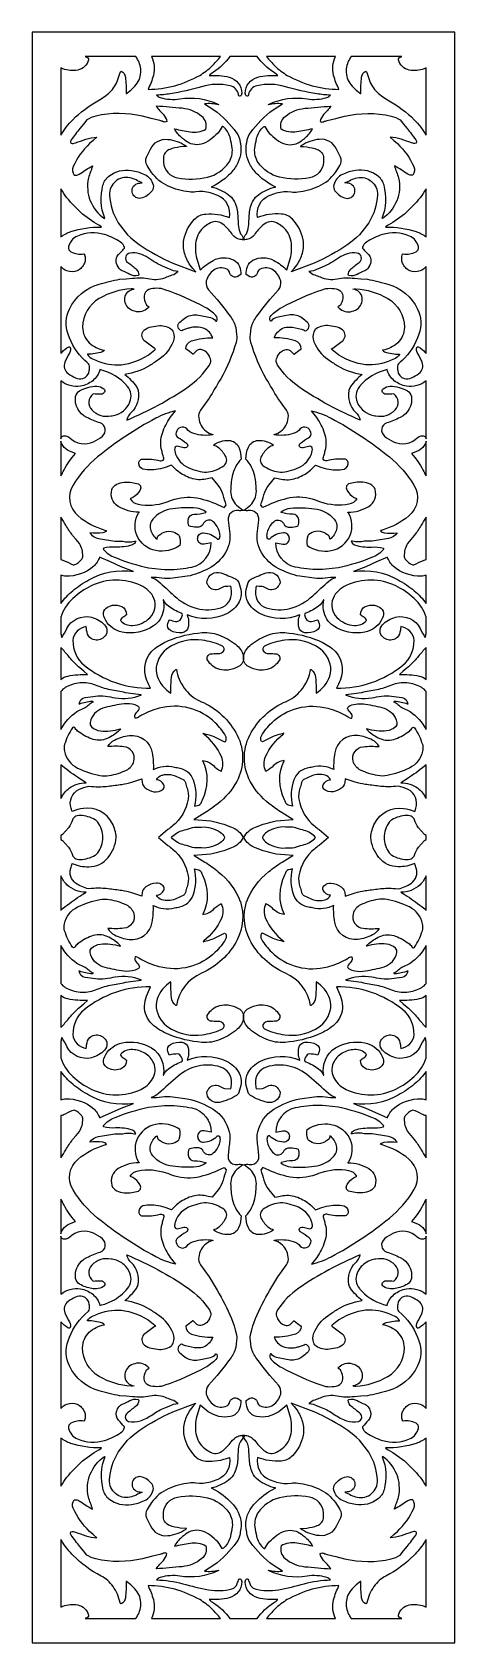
# Model space of a CAD drawing. Header units: centimetres. Extents: x -11.2 to -6.4, y -9 to 9.
import ezdxf

# ---------------------------------------------------------------- set-up
doc = ezdxf.new("R2010")
doc.units = ezdxf.units.CM
doc.header["$MEASUREMENT"] = 0
doc.layers.add('layer 1', color=7, linetype='Continuous')

msp = doc.modelspace()

# ---------------------------------------------------------------- linework, layer by layer
at = {"layer": 'layer 1', "color": 250}
for points, knots in [([(-11.17489, 9.00077), (-11.17489, 9.00077), (-6.44602, 9.00077), (-6.44602, 9.00077), (-6.44602, 9.00077), (-6.44602, 9.00077), (-6.44602, -9.00021), (-6.44602, -9.00021), (-6.44602, -9.00021), (-6.44602, -9.00021), (-11.17489, -9.00021), (-11.17489, -9.00021), (-11.17489, -9.00021), (-11.17489, -9.00021), (-11.17489, 9.00077), (-11.17489, 9.00077)], [0, 0, 0, 0, 0.2, 0.2, 0.2, 0.2, 0.4, 0.4, 0.4, 0.4, 0.6, 0.6, 0.6, 0.6, 1, 1, 1, 1]), ([(-10.58328, 8.72796), (-10.58328, 8.72796), (-10.01599, 8.72796), (-10.01599, 8.72796), (-10.01599, 8.72796), (-9.98586, 8.68896), (-9.9666, 8.64244), (-9.96051, 8.59315), (-9.96051, 8.59315), (-9.95347, 8.53624), (-9.96761, 8.47876), (-10.00024, 8.4316), (-10.00024, 8.4316), (-10.03213, 8.38552), (-10.0731, 8.34647), (-10.12065, 8.3168), (-10.12065, 8.3168), (-10.12065, 8.3168), (-10.12159, 8.3168), (-10.12159, 8.3168), (-10.12159, 8.3168), (-10.12159, 8.3168), (-10.12255, 8.3168), (-10.12255, 8.3168), (-10.12255, 8.3168), (-10.1214, 8.37781), (-10.12444, 8.43883), (-10.13162, 8.49942), (-10.13162, 8.49942), (-10.13506, 8.52837), (-10.15302, 8.55361), (-10.17925, 8.56635), (-10.17925, 8.56635), (-10.18215, 8.56482), (-10.1844, 8.5623), (-10.18559, 8.55926), (-10.18559, 8.55926), (-10.19693, 8.53032), (-10.20732, 8.50103), (-10.21674, 8.47142), (-10.21674, 8.47142), (-10.23381, 8.41775), (-10.26439, 8.36939), (-10.30556, 8.33095), (-10.30556, 8.33095), (-10.34622, 8.29301), (-10.39135, 8.26018), (-10.43997, 8.2332), (-10.43997, 8.2332), (-10.5426, 8.17624), (-10.63701, 8.10552), (-10.72051, 8.02303), (-10.72051, 8.02303), (-10.77272, 7.97144), (-10.81712, 7.91281), (-10.8525, 7.84903), (-10.8525, 7.84903), (-10.8525, 7.84903), (-10.8525, 8.6025), (-10.8525, 8.6025), (-10.8525, 8.6025), (-10.84545, 8.59848), (-10.83807, 8.59499), (-10.83042, 8.59208), (-10.83042, 8.59208), (-10.77773, 8.57208), (-10.72051, 8.5671), (-10.66515, 8.57767), (-10.66515, 8.57767), (-10.60637, 8.58892), (-10.55911, 8.63279), (-10.54361, 8.6906), (-10.54361, 8.6906), (-10.54118, 8.69963), (-10.54488, 8.70921), (-10.55275, 8.71426), (-10.55275, 8.71426), (-10.56226, 8.72036), (-10.57257, 8.72495), (-10.58328, 8.72796)], [0, 0, 0, 0, 0.04761905, 0.04761905, 0.04761905, 0.04761905, 0.0952381, 0.0952381, 0.0952381, 0.0952381, 0.14285714, 0.14285714, 0.14285714, 0.14285714, 0.19047619, 0.19047619, 0.19047619, 0.19047619, 0.23809524, 0.23809524, 0.23809524, 0.23809524, 0.28571429, 0.28571429, 0.28571429, 0.28571429, 0.33333333, 0.33333333, 0.33333333, 0.33333333, 0.38095238, 0.38095238, 0.38095238, 0.38095238, 0.42857143, 0.42857143, 0.42857143, 0.42857143, 0.47619048, 0.47619048, 0.47619048, 0.47619048, 0.52380952, 0.52380952, 0.52380952, 0.52380952, 0.57142857, 0.57142857, 0.57142857, 0.57142857, 0.61904762, 0.61904762, 0.61904762, 0.61904762, 0.66666667, 0.66666667, 0.66666667, 0.66666667, 0.71428571, 0.71428571, 0.71428571, 0.71428571, 0.76190476, 0.76190476, 0.76190476, 0.76190476, 0.80952381, 0.80952381, 0.80952381, 0.80952381, 0.85714286, 0.85714286, 0.85714286, 0.85714286, 0.9047619, 0.9047619, 0.9047619, 0.9047619, 1, 1, 1, 1]), ([(-8.9646, 8.72796), (-8.9646, 8.72796), (-8.65636, 8.72796), (-8.65636, 8.72796), (-8.65636, 8.72796), (-8.60725, 8.65931), (-8.54551, 8.60056), (-8.47433, 8.55487), (-8.47433, 8.55487), (-8.45763, 8.54416), (-8.44226, 8.53151), (-8.42855, 8.51719), (-8.42855, 8.51719), (-8.42855, 8.51719), (-8.42666, 8.51719), (-8.42666, 8.51719), (-8.42666, 8.51719), (-8.42666, 8.51719), (-8.42476, 8.51719), (-8.42476, 8.51719), (-8.42476, 8.51719), (-8.42476, 8.51719), (-8.42476, 8.51625), (-8.42476, 8.51625), (-8.42476, 8.51625), (-8.42476, 8.51625), (-8.42476, 8.5153), (-8.42476, 8.5153), (-8.42476, 8.5153), (-8.50061, 8.52297), (-8.57719, 8.51727), (-8.65105, 8.49845), (-8.65105, 8.49845), (-8.73297, 8.47754), (-8.79034, 8.40398), (-8.79051, 8.31944), (-8.79051, 8.31944), (-8.79054, 8.30645), (-8.78549, 8.29397), (-8.77642, 8.28466), (-8.77642, 8.28466), (-8.77642, 8.28466), (-8.76792, 8.2875), (-8.76792, 8.2875), (-8.76792, 8.2875), (-8.76792, 8.2875), (-8.7594, 8.29033), (-8.7594, 8.29033), (-8.7594, 8.29033), (-8.75688, 8.29471), (-8.75512, 8.2995), (-8.75425, 8.30449), (-8.75425, 8.30449), (-8.7457, 8.35316), (-8.7087, 8.39197), (-8.6605, 8.40287), (-8.6605, 8.40287), (-8.55522, 8.42668), (-8.44553, 8.42296), (-8.34209, 8.39211), (-8.34209, 8.39211), (-8.22675, 8.35768), (-8.10926, 8.33095), (-7.99037, 8.31207), (-7.99037, 8.31207), (-7.94016, 8.30409), (-7.8895, 8.29936), (-7.83867, 8.29789), (-7.83867, 8.29789), (-7.84885, 8.2843), (-7.86319, 8.2744), (-7.8795, 8.2697), (-7.8795, 8.2697), (-7.95097, 8.24909), (-8.02614, 8.24452), (-8.09959, 8.2563), (-8.09959, 8.2563), (-8.24391, 8.27943), (-8.39177, 8.25867), (-8.52411, 8.19664), (-8.52411, 8.19664), (-8.52574, 8.19588), (-8.5273, 8.19497), (-8.52875, 8.19391), (-8.52875, 8.19391), (-8.52875, 8.19391), (-8.53065, 8.19297), (-8.53065, 8.19297), (-8.53065, 8.19297), (-8.53065, 8.19297), (-8.53253, 8.19202), (-8.53253, 8.19202), (-8.53253, 8.19202), (-8.53253, 8.19202), (-8.53253, 8.19108), (-8.53253, 8.19108), (-8.53253, 8.19108), (-8.53253, 8.19108), (-8.53253, 8.19013), (-8.53253, 8.19013), (-8.53253, 8.19013), (-8.48125, 8.20282), (-8.42805, 8.20602), (-8.37561, 8.19959), (-8.37561, 8.19959), (-8.37561, 8.19959), (-8.47959, 8.13341), (-8.47959, 8.13341), (-8.47959, 8.13341), (-8.57611, 8.0605), (-8.66162, 7.9741), (-8.73353, 7.87682), (-8.73353, 7.87682), (-8.75067, 7.85363), (-8.76248, 7.82696), (-8.76815, 7.7987), (-8.76815, 7.7987), (-8.77097, 7.78462), (-8.77367, 7.77053), (-8.77624, 7.75641), (-8.77624, 7.75641), (-8.79162, 7.6721), (-8.77581, 7.58514), (-8.73169, 7.51167), (-8.73169, 7.51167), (-8.70741, 7.4712), (-8.67763, 7.4343), (-8.64322, 7.402), (-8.64322, 7.402), (-8.6089, 7.36981), (-8.57187, 7.34063), (-8.53253, 7.3148), (-8.53253, 7.3148), (-8.53253, 7.3148), (-8.49377, 7.29306), (-8.49377, 7.29306), (-8.49377, 7.29306), (-8.49377, 7.29306), (-8.45502, 7.27132), (-8.45502, 7.27132), (-8.45502, 7.27132), (-8.45502, 7.27132), (-8.45312, 7.27132), (-8.45312, 7.27132), (-8.45312, 7.27132), (-8.45312, 7.27132), (-8.45123, 7.27132), (-8.45123, 7.27132), (-8.45123, 7.27132), (-8.45123, 7.27132), (-8.45123, 7.27037), (-8.45123, 7.27037), (-8.45123, 7.27037), (-8.45123, 7.27037), (-8.45123, 7.26943), (-8.45123, 7.26943), (-8.45123, 7.26943), (-8.5214, 7.25543), (-8.58743, 7.2257), (-8.64442, 7.18243), (-8.64442, 7.18243), (-8.68769, 7.14958), (-8.71819, 7.10274), (-8.73071, 7.04987), (-8.73071, 7.04987), (-8.74291, 6.99839), (-8.74912, 6.94568), (-8.74919, 6.89277), (-8.74919, 6.89277), (-8.74924, 6.86454), (-8.75188, 6.83635), (-8.75706, 6.80859), (-8.75706, 6.80859), (-8.7623, 6.78056), (-8.77355, 6.75399), (-8.79002, 6.73072), (-8.79002, 6.73072), (-8.79602, 6.72225), (-8.80214, 6.71386), (-8.80838, 6.70556), (-8.80838, 6.70556), (-8.81462, 6.69725), (-8.82036, 6.68858), (-8.82558, 6.67959), (-8.82558, 6.67959), (-8.80752, 6.67958), (-8.78951, 6.68136), (-8.7718, 6.68491), (-8.7718, 6.68491), (-8.73863, 6.69156), (-8.70909, 6.71019), (-8.6888, 6.73726), (-8.6888, 6.73726), (-8.66137, 6.77386), (-8.63105, 6.80819), (-8.59812, 6.83994), (-8.59812, 6.83994), (-8.57539, 6.86185), (-8.54662, 6.87645), (-8.51552, 6.88187), (-8.51552, 6.88187), (-8.49002, 6.88631), (-8.46377, 6.88213), (-8.44091, 6.87001), (-8.44091, 6.87001), (-8.41862, 6.85818), (-8.3974, 6.84443), (-8.3775, 6.82893), (-8.3775, 6.82893), (-8.32488, 6.78796), (-8.28958, 6.72863), (-8.27862, 6.66285), (-8.27862, 6.66285), (-8.26793, 6.59861), (-8.2707, 6.53283), (-8.28676, 6.46973), (-8.28676, 6.46973), (-8.28676, 6.46973), (-8.32456, 6.34496), (-8.32456, 6.34496), (-8.32456, 6.34496), (-8.32456, 6.34496), (-8.32551, 6.34496), (-8.32551, 6.34496), (-8.32551, 6.34496), (-8.32551, 6.34496), (-8.32646, 6.34496), (-8.32646, 6.34496), (-8.32646, 6.34496), (-8.36984, 6.38568), (-8.4181, 6.42086), (-8.47015, 6.44968), (-8.47015, 6.44968), (-8.54319, 6.49012), (-8.63159, 6.4912), (-8.70555, 6.45248), (-8.70555, 6.45248), (-8.73372, 6.43773), (-8.75528, 6.41293), (-8.76594, 6.38298), (-8.76594, 6.38298), (-8.77633, 6.35381), (-8.78116, 6.32297), (-8.78021, 6.29202), (-8.78021, 6.29202), (-8.78021, 6.29202), (-8.73861, 6.26744), (-8.73861, 6.26744), (-8.73861, 6.26744), (-8.72076, 6.26142), (-8.7012, 6.26326), (-8.68478, 6.27248), (-8.68478, 6.27248), (-8.66836, 6.28171), (-8.65664, 6.29736), (-8.65249, 6.31573), (-8.65249, 6.31573), (-8.64907, 6.33086), (-8.63903, 6.34367), (-8.62516, 6.35063), (-8.62516, 6.35063), (-8.57812, 6.37425), (-8.52194, 6.37063), (-8.47827, 6.34124), (-8.47827, 6.34124), (-8.43613, 6.31287), (-8.40622, 6.26962), (-8.39452, 6.22018), (-8.39452, 6.22018), (-8.3861, 6.18465), (-8.39588, 6.14721), (-8.42058, 6.12031), (-8.42058, 6.12031), (-8.50602, 6.02725), (-8.58624, 5.92954), (-8.66085, 5.8276), (-8.66085, 5.8276), (-8.68866, 5.78961), (-8.70983, 5.74721), (-8.72348, 5.70217), (-8.72348, 5.70217), (-8.72348, 5.70217), (-8.73293, 5.62088), (-8.73293, 5.62088), (-8.73293, 5.62088), (-8.73776, 5.59194), (-8.736, 5.56229), (-8.72776, 5.53412), (-8.72776, 5.53412), (-8.68632, 5.39244), (-8.62854, 5.25611), (-8.55554, 5.12781), (-8.55554, 5.12781), (-8.51365, 5.05421), (-8.47005, 4.9816), (-8.42476, 4.91003), (-8.42476, 4.91003), (-8.42476, 4.91003), (-8.37656, 4.84292), (-8.37656, 4.84292), (-8.37656, 4.84292), (-8.37656, 4.84292), (-8.32835, 4.7758), (-8.32835, 4.7758), (-8.32835, 4.7758), (-8.31194, 4.75029), (-8.3052, 4.71974), (-8.30933, 4.68969), (-8.30933, 4.68969), (-8.31336, 4.66033), (-8.32272, 4.63194), (-8.33695, 4.60594), (-8.33695, 4.60594), (-8.36428, 4.55597), (-8.41118, 4.51957), (-8.46636, 4.50544), (-8.46636, 4.50544), (-8.46636, 4.50544), (-8.46731, 4.50356), (-8.46731, 4.50356), (-8.46731, 4.50356), (-8.46731, 4.50356), (-8.46826, 4.50166), (-8.46826, 4.50166), (-8.46826, 4.50166), (-8.39663, 4.48938), (-8.32316, 4.49377), (-8.25351, 4.51452), (-8.25351, 4.51452), (-8.22287, 4.52366), (-8.19561, 4.54163), (-8.17515, 4.56621), (-8.17515, 4.56621), (-8.15784, 4.58703), (-8.12894, 4.59413), (-8.10394, 4.58374), (-8.10394, 4.58374), (-8.08009, 4.57383), (-8.06235, 4.55319), (-8.0561, 4.52814), (-8.0561, 4.52814), (-8.05031, 4.50493), (-8.06066, 4.48068), (-8.08141, 4.46877), (-8.08141, 4.46877), (-8.11326, 4.45049), (-8.14376, 4.42998), (-8.17268, 4.40734), (-8.17268, 4.40734), (-8.18415, 4.39836), (-8.18892, 4.38327), (-8.18466, 4.36934), (-8.18466, 4.36934), (-8.17908, 4.36025), (-8.16899, 4.35496), (-8.15833, 4.35555), (-8.15833, 4.35555), (-8.14844, 4.3561), (-8.13859, 4.35722), (-8.12882, 4.35889), (-8.12882, 4.35889), (-8.10852, 4.36237), (-8.08861, 4.36776), (-8.06933, 4.375), (-8.06933, 4.375), (-8.06046, 4.37419), (-8.05227, 4.36987), (-8.04659, 4.36298), (-8.04659, 4.36298), (-8.04091, 4.35611), (-8.03822, 4.34722), (-8.0391, 4.33834), (-8.0391, 4.33834), (-8.04148, 4.31464), (-8.04772, 4.29148), (-8.05757, 4.2698), (-8.05757, 4.2698), (-8.08873, 4.20126), (-8.14674, 4.14853), (-8.21792, 4.124), (-8.21792, 4.124), (-8.25359, 4.11169), (-8.28966, 4.10055), (-8.32606, 4.09058), (-8.32606, 4.09058), (-8.35635, 4.08229), (-8.38811, 4.08064), (-8.4191, 4.08575), (-8.4191, 4.08575), (-8.48034, 4.09584), (-8.53856, 4.11954), (-8.58944, 4.15509), (-8.58944, 4.15509), (-8.62335, 4.17875), (-8.63287, 4.22482), (-8.61122, 4.26004), (-8.61122, 4.26004), (-8.59986, 4.27849), (-8.58765, 4.2964), (-8.57462, 4.31371), (-8.57462, 4.31371), (-8.54935, 4.3473), (-8.51408, 4.37206), (-8.47392, 4.38445), (-8.47392, 4.38445), (-8.47467, 4.38521), (-8.47547, 4.38589), (-8.47633, 4.38652), (-8.47633, 4.38652), (-8.52533, 4.42223), (-8.58492, 4.44029), (-8.6455, 4.43778), (-8.6455, 4.43778), (-8.69412, 4.43575), (-8.73724, 4.40603), (-8.75637, 4.36128), (-8.75637, 4.36128), (-8.77421, 4.31958), (-8.7836, 4.27478), (-8.78399, 4.22943), (-8.78399, 4.22943), (-8.73319, 4.17624), (-8.69855, 4.10966), (-8.68416, 4.03753), (-8.68416, 4.03753), (-8.67315, 3.98238), (-8.66726, 3.92632), (-8.66655, 3.87009), (-8.66655, 3.87009), (-8.66581, 3.81141), (-8.69026, 3.75519), (-8.73365, 3.71569), (-8.73365, 3.71569), (-8.75552, 3.69579), (-8.77865, 3.6773), (-8.80288, 3.66037), (-8.80288, 3.66037), (-8.80288, 3.66037), (-8.80478, 3.65943), (-8.80478, 3.65943), (-8.80478, 3.65943), (-8.80478, 3.65943), (-8.80666, 3.65848), (-8.80666, 3.65848), (-8.80666, 3.65848), (-8.7908, 3.65246), (-8.77358, 3.65098), (-8.75692, 3.65423), (-8.75692, 3.65423), (-8.72604, 3.66027), (-8.69412, 3.65146), (-8.67074, 3.6304), (-8.67074, 3.6304), (-8.64735, 3.60936), (-8.63524, 3.57833), (-8.638, 3.54699), (-8.638, 3.54699), (-8.64164, 3.50628), (-8.64677, 3.46571), (-8.65339, 3.42538), (-8.65339, 3.42538), (-8.66705, 3.34207), (-8.65105, 3.25666), (-8.60815, 3.18397), (-8.60815, 3.18397), (-8.56383, 3.10881), (-8.49942, 3.04753), (-8.42213, 3.00704), (-8.42213, 3.00704), (-8.34599, 2.96715), (-8.26486, 2.93762), (-8.18088, 2.91928), (-8.18088, 2.91928), (-8.18088, 2.91928), (-8.01829, 2.90038), (-8.01829, 2.90038), (-8.01829, 2.90038), (-7.9785, 2.89409), (-7.93803, 2.89346), (-7.89806, 2.89851), (-7.89806, 2.89851), (-7.85827, 2.90354), (-7.81827, 2.90668), (-7.77818, 2.90794), (-7.77818, 2.90794), (-7.77818, 2.90794), (-7.77818, 2.907), (-7.77818, 2.907), (-7.77818, 2.907), (-7.77818, 2.907), (-7.77818, 2.90605), (-7.77818, 2.90605), (-7.77818, 2.90605), (-7.80625, 2.89813), (-7.83229, 2.8843), (-7.85456, 2.86548), (-7.85456, 2.86548), (-7.91671, 2.81299), (-7.97718, 2.75854), (-8.03588, 2.70223), (-8.03588, 2.70223), (-8.10718, 2.63384), (-8.1949, 2.58488), (-8.29054, 2.56008), (-8.29054, 2.56008), (-8.37815, 2.53737), (-8.47047, 2.53987), (-8.55673, 2.56729), (-8.55673, 2.56729), (-8.63271, 2.5914), (-8.682, 2.66486), (-8.67568, 2.74432), (-8.67568, 2.74432), (-8.67398, 2.76546), (-8.67227, 2.7866), (-8.67055, 2.80774), (-8.67055, 2.80774), (-8.67055, 2.80774), (-8.63652, 2.8068), (-8.63652, 2.8068), (-8.63652, 2.8068), (-8.63652, 2.8068), (-8.60248, 2.80585), (-8.60248, 2.80585), (-8.60248, 2.80585), (-8.58168, 2.79886), (-8.56152, 2.79009), (-8.54222, 2.77965), (-8.54222, 2.77965), (-8.50009, 2.75687), (-8.4476, 2.76981), (-8.42098, 2.80963), (-8.42098, 2.80963), (-8.41516, 2.81833), (-8.41005, 2.82752), (-8.40574, 2.83706), (-8.40574, 2.83706), (-8.4013, 2.84682), (-8.40004, 2.85772), (-8.40209, 2.86823), (-8.40209, 2.86823), (-8.40865, 2.90183), (-8.4294, 2.93097), (-8.45901, 2.94816), (-8.45901, 2.94816), (-8.48862, 2.96535), (-8.52403, 2.96898), (-8.55646, 2.95802), (-8.55646, 2.95802), (-8.61294, 2.93898), (-8.66809, 2.91625), (-8.72158, 2.88997), (-8.72158, 2.88997), (-8.73795, 2.88194), (-8.75074, 2.86814), (-8.75751, 2.85122), (-8.75751, 2.85122), (-8.77124, 2.81693), (-8.78013, 2.78091), (-8.78392, 2.74416), (-8.78392, 2.74416), (-8.78776, 2.70678), (-8.78037, 2.66911), (-8.76268, 2.63595), (-8.76268, 2.63595), (-8.73121, 2.57697), (-8.68174, 2.5296), (-8.62144, 2.50072), (-8.62144, 2.50072), (-8.48233, 2.4341), (-8.32162, 2.42954), (-8.17899, 2.48824), (-8.17899, 2.48824), (-8.19668, 2.44499), (-8.20101, 2.39746), (-8.19141, 2.35173), (-8.19141, 2.35173), (-8.18435, 2.31815), (-8.1567, 2.29284), (-8.12263, 2.2888), (-8.12263, 2.2888), (-8.07762, 2.28347), (-8.03207, 2.29195), (-7.99199, 2.31313), (-7.99199, 2.31313), (-7.96376, 2.32806), (-7.95152, 2.36199), (-7.9638, 2.39148), (-7.9638, 2.39148), (-7.96935, 2.40483), (-7.97491, 2.41818), (-7.98047, 2.43152), (-7.98047, 2.43152), (-8.00312, 2.42618), (-8.02582, 2.42111), (-8.04857, 2.41631), (-8.04857, 2.41631), (-8.0739, 2.41096), (-8.0997, 2.42318), (-8.11164, 2.44614), (-8.11164, 2.44614), (-8.1186, 2.45953), (-8.12407, 2.47365), (-8.12794, 2.48824), (-8.12794, 2.48824), (-8.12619, 2.4961), (-8.12073, 2.50263), (-8.11332, 2.50574), (-8.11332, 2.50574), (-8.06269, 2.52698), (-8.01459, 2.5537), (-7.96981, 2.58546), (-7.96981, 2.58546), (-7.9443, 2.60354), (-7.92495, 2.62898), (-7.9143, 2.65838), (-7.9143, 2.65838), (-7.9143, 2.65838), (-7.91336, 2.65838), (-7.91336, 2.65838), (-7.91336, 2.65838), (-7.91336, 2.65838), (-7.91241, 2.65838), (-7.91241, 2.65838), (-7.91241, 2.65838), (-7.92058, 2.61934), (-7.9214, 2.57913), (-7.91485, 2.53978), (-7.91485, 2.53978), (-7.90299, 2.46852), (-7.86245, 2.40528), (-7.80264, 2.36478), (-7.80264, 2.36478), (-7.69977, 2.29514), (-7.57304, 2.27047), (-7.4516, 2.29651), (-7.4516, 2.29651), (-7.37618, 2.31268), (-7.31057, 2.35862), (-7.2696, 2.42395), (-7.2696, 2.42395), (-7.25696, 2.44413), (-7.2485, 2.46665), (-7.24475, 2.49017), (-7.24475, 2.49017), (-7.24035, 2.51767), (-7.25091, 2.54541), (-7.27249, 2.56302), (-7.27249, 2.56302), (-7.29294, 2.57971), (-7.31725, 2.59099), (-7.34321, 2.59582), (-7.34321, 2.59582), (-7.37866, 2.60242), (-7.41527, 2.59736), (-7.4476, 2.58141), (-7.4476, 2.58141), (-7.48202, 2.56442), (-7.5028, 2.52842), (-7.50026, 2.49013), (-7.50026, 2.49013), (-7.48924, 2.479), (-7.47659, 2.4696), (-7.46275, 2.46226), (-7.46275, 2.46226), (-7.44818, 2.45455), (-7.43822, 2.44028), (-7.43598, 2.42395), (-7.43598, 2.42395), (-7.4701, 2.38728), (-7.51878, 2.36762), (-7.5688, 2.37028), (-7.5688, 2.37028), (-7.64332, 2.37425), (-7.71362, 2.40621), (-7.76564, 2.45969), (-7.76564, 2.45969), (-7.82023, 2.51579), (-7.83694, 2.59872), (-7.80842, 2.67162), (-7.80842, 2.67162), (-7.79544, 2.70479), (-7.77499, 2.73455), (-7.74868, 2.75857), (-7.74868, 2.75857), (-7.72257, 2.78242), (-7.69299, 2.80218), (-7.66096, 2.81719), (-7.66096, 2.81719), (-7.48542, 2.89951), (-7.28188, 2.8978), (-7.10769, 2.81266), (-7.10769, 2.81266), (-7.03203, 2.77568), (-6.96209, 2.72797), (-6.90005, 2.67103), (-6.90005, 2.67103), (-6.83862, 2.61467), (-6.79323, 2.54306), (-6.76842, 2.46354), (-6.76842, 2.46354), (-6.76842, 2.46354), (-6.76842, 2.27894), (-6.76842, 2.27894), (-6.76842, 2.27894), (-6.77087, 2.26425), (-6.77344, 2.24956), (-6.77616, 2.23491), (-6.77616, 2.23491), (-6.77616, 2.23491), (-6.7771, 2.23491), (-6.7771, 2.23491), (-6.7771, 2.23491), (-6.7771, 2.23491), (-6.77804, 2.23491), (-6.77804, 2.23491), (-6.77804, 2.23491), (-6.79769, 2.26843), (-6.8165, 2.30245), (-6.83442, 2.33692), (-6.83442, 2.33692), (-6.88648, 2.43694), (-6.99977, 2.48875), (-7.10943, 2.46249), (-7.10943, 2.46249), (-7.16528, 2.44914), (-7.21604, 2.41994), (-7.25564, 2.37837), (-7.25564, 2.37837), (-7.27386, 2.3592), (-7.28352, 2.33343), (-7.28235, 2.30701), (-7.28235, 2.30701), (-7.28118, 2.28057), (-7.2694, 2.25584), (-7.24955, 2.23836), (-7.24955, 2.23836), (-7.21681, 2.20949), (-7.17149, 2.19959), (-7.1297, 2.21222), (-7.1297, 2.21222), (-7.1, 2.2212), (-7.07648, 2.24393), (-7.06654, 2.27332), (-7.06654, 2.27332), (-7.05709, 2.30121), (-7.05163, 2.33028), (-7.05029, 2.35968), (-7.05029, 2.35968), (-7.01275, 2.35115), (-6.97809, 2.33286), (-6.94984, 2.3067), (-6.94984, 2.3067), (-6.92096, 2.27997), (-6.90391, 2.24281), (-6.90244, 2.20349), (-6.90244, 2.20349), (-6.89842, 2.09607), (-6.94525, 1.99294), (-7.02873, 1.9252), (-7.02873, 1.9252), (-7.23814, 1.7553), (-7.501, 1.6648), (-7.77062, 1.66963), (-7.77062, 1.66963), (-7.75599, 1.69799), (-7.74224, 1.72679), (-7.72938, 1.756), (-7.72938, 1.756), (-7.67415, 1.88168), (-7.71093, 2.02868), (-7.81903, 2.11331), (-7.81903, 2.11331), (-7.86493, 2.14928), (-7.9156, 2.1787), (-7.9696, 2.20071), (-7.9696, 2.20071), (-8.09014, 2.24984), (-8.2175, 2.28008), (-8.34725, 2.29036), (-8.34725, 2.29036), (-8.419, 2.29604), (-8.49101, 2.28416), (-8.55711, 2.2557), (-8.55711, 2.2557), (-8.62325, 2.22722), (-8.68508, 2.18969), (-8.74088, 2.14416), (-8.74088, 2.14416), (-8.77963, 2.11252), (-8.80459, 2.06709), (-8.81045, 2.01739), (-8.81045, 2.01739), (-8.81564, 1.9733), (-8.79326, 1.9306), (-8.75402, 1.90985), (-8.75402, 1.90985), (-8.71797, 1.89078), (-8.6789, 1.87809), (-8.63851, 1.87235), (-8.63851, 1.87235), (-8.57592, 1.86345), (-8.51245, 1.88033), (-8.46257, 1.91919), (-8.46257, 1.91919), (-8.4414, 1.93567), (-8.42347, 1.95594), (-8.40967, 1.97897), (-8.40967, 1.97897), (-8.4015, 1.99268), (-8.40059, 2.00956), (-8.40727, 2.02406), (-8.40727, 2.02406), (-8.41395, 2.03857), (-8.42723, 2.04883), (-8.44297, 2.05153), (-8.44297, 2.05153), (-8.46974, 2.05613), (-8.49697, 2.05744), (-8.52406, 2.05541), (-8.52406, 2.05541), (-8.55347, 2.0532), (-8.58137, 2.06881), (-8.59492, 2.09501), (-8.59492, 2.09501), (-8.59484, 2.11744), (-8.58148, 2.13772), (-8.56091, 2.14669), (-8.56091, 2.14669), (-8.49353, 2.17606), (-8.42237, 2.1959), (-8.34951, 2.20566), (-8.34951, 2.20566), (-8.23092, 2.22154), (-8.11027, 2.19968), (-8.00478, 2.14324), (-8.00478, 2.14324), (-7.92376, 2.09991), (-7.86409, 2.02512), (-7.83976, 1.93653), (-7.83976, 1.93653), (-7.82785, 1.8931), (-7.82969, 1.84701), (-7.84503, 1.80467), (-7.84503, 1.80467), (-7.87343, 1.72627), (-7.92708, 1.65948), (-7.99749, 1.61481), (-7.99749, 1.61481), (-7.99716, 1.67304), (-7.99937, 1.73125), (-8.00411, 1.78929), (-8.00411, 1.78929), (-8.007, 1.82474), (-8.02445, 1.85738), (-8.05232, 1.87949), (-8.05232, 1.87949), (-8.05232, 1.87949), (-8.0561, 1.87949), (-8.0561, 1.87949), (-8.0561, 1.87949), (-8.0561, 1.87949), (-8.05988, 1.87949), (-8.05988, 1.87949), (-8.05988, 1.87949), (-8.07181, 1.8042), (-8.10134, 1.73275), (-8.14603, 1.671), (-8.14603, 1.671), (-8.19079, 1.60912), (-8.25044, 1.5595), (-8.31943, 1.52672), (-8.31943, 1.52672), (-8.32296, 1.52505), (-8.32653, 1.52345), (-8.33014, 1.52195), (-8.33014, 1.52195), (-8.5076, 1.44789), (-8.65298, 1.3134), (-8.7405, 1.14217), (-8.7405, 1.14217), (-8.8234, 0.97977), (-8.82111, 0.78714), (-8.7342, 0.62684), (-8.7342, 0.62684), (-8.68166, 0.52991), (-8.6096, 0.44495), (-8.52253, 0.3773), (-8.52253, 0.3773), (-8.47611, 0.34124), (-8.42836, 0.30692), (-8.37939, 0.27441), (-8.37939, 0.27441), (-8.37939, 0.27441), (-8.31889, 0.23849), (-8.31889, 0.23849), (-8.31889, 0.23849), (-8.31889, 0.23849), (-8.25839, 0.20257), (-8.25839, 0.20257), (-8.25839, 0.20257), (-8.25839, 0.20257), (-8.2565, 0.20257), (-8.2565, 0.20257), (-8.2565, 0.20257), (-8.2565, 0.20257), (-8.25461, 0.20257), (-8.25461, 0.20257), (-8.25461, 0.20257), (-8.25461, 0.20257), (-8.44368, 0.18556), (-8.44368, 0.18556), (-8.44368, 0.18556), (-8.52313, 0.17074), (-8.60085, 0.1479), (-8.6757, 0.11738), (-8.6757, 0.11738), (-8.73195, 0.09445), (-8.77875, 0.0532), (-8.80856, 0.00028), (-8.80856, 0.00028), (-8.77875, -0.05265), (-8.73195, -0.09391), (-8.6757, -0.11684), (-8.6757, -0.11684), (-8.60085, -0.14734), (-8.52312, -0.17018), (-8.44368, -0.185), (-8.44368, -0.185), (-8.44368, -0.185), (-8.34915, -0.19351), (-8.34915, -0.19351), (-8.34915, -0.19351), (-8.34915, -0.19351), (-8.25461, -0.20201), (-8.25461, -0.20201), (-8.25461, -0.20201), (-8.25461, -0.20201), (-8.2565, -0.20201), (-8.2565, -0.20201), (-8.2565, -0.20201), (-8.2565, -0.20201), (-8.25839, -0.20201), (-8.25839, -0.20201), (-8.25839, -0.20201), (-8.25839, -0.20201), (-8.31889, -0.23793), (-8.31889, -0.23793), (-8.31889, -0.23793), (-8.31889, -0.23793), (-8.37939, -0.27385), (-8.37939, -0.27385), (-8.37939, -0.27385), (-8.43042, -0.30773), (-8.48005, -0.34367), (-8.52817, -0.38159), (-8.52817, -0.38159), (-8.63854, -0.46855), (-8.72359, -0.58341), (-8.77454, -0.71436), (-8.77454, -0.71436), (-8.77472, -0.71483), (-8.77489, -0.7153), (-8.77503, -0.71578), (-8.77503, -0.71578), (-8.82024, -0.85675), (-8.80785, -1.00979), (-8.7405, -1.14162), (-8.7405, -1.14162), (-8.65482, -1.30918), (-8.51365, -1.44166), (-8.34096, -1.51645), (-8.34096, -1.51645), (-8.19147, -1.58118), (-8.08541, -1.71803), (-8.05988, -1.87893), (-8.05988, -1.87893), (-8.05988, -1.87893), (-8.0561, -1.87893), (-8.0561, -1.87893), (-8.0561, -1.87893), (-8.0561, -1.87893), (-8.05231, -1.87893), (-8.05231, -1.87893), (-8.05231, -1.87893), (-8.0245, -1.85686), (-8.00707, -1.8243), (-8.00416, -1.78891), (-8.00416, -1.78891), (-7.99938, -1.73082), (-7.99716, -1.67255), (-7.99749, -1.61426), (-7.99749, -1.61426), (-7.92708, -1.65892), (-7.87345, -1.72572), (-7.84503, -1.80411), (-7.84503, -1.80411), (-7.82968, -1.84646), (-7.82785, -1.89254), (-7.83976, -1.93598), (-7.83976, -1.93598), (-7.86407, -2.02458), (-7.92377, -2.09934), (-8.00478, -2.14268), (-8.00478, -2.14268), (-8.11027, -2.19913), (-8.23091, -2.22097), (-8.34951, -2.2051), (-8.34951, -2.2051), (-8.42237, -2.19536), (-8.49353, -2.1755), (-8.56091, -2.14613), (-8.56091, -2.14613), (-8.58149, -2.13717), (-8.59482, -2.11689), (-8.59492, -2.09445), (-8.59492, -2.09445), (-8.58139, -2.06825), (-8.55347, -2.05266), (-8.52406, -2.05486), (-8.52406, -2.05486), (-8.49697, -2.05689), (-8.46974, -2.05559), (-8.44297, -2.05097), (-8.44297, -2.05097), (-8.42723, -2.04824), (-8.41386, -2.03792), (-8.40721, -2.02339), (-8.40721, -2.02339), (-8.40058, -2.00887), (-8.40146, -1.99211), (-8.40968, -1.97842), (-8.40968, -1.97842), (-8.42347, -1.9554), (-8.4414, -1.93513), (-8.46257, -1.91863), (-8.46257, -1.91863), (-8.51246, -1.87979), (-8.57592, -1.86288), (-8.63851, -1.87179), (-8.63851, -1.87179), (-8.6789, -1.87754), (-8.71797, -1.89023), (-8.75401, -1.90931), (-8.75401, -1.90931), (-8.79323, -1.93007), (-8.81567, -1.97276), (-8.81045, -2.01683), (-8.81045, -2.01683), (-8.80457, -2.06653), (-8.77965, -2.11197), (-8.74088, -2.14362), (-8.74088, -2.14362), (-8.68508, -2.18914), (-8.62325, -2.22668), (-8.55711, -2.25516), (-8.55711, -2.25516), (-8.49021, -2.28394), (-8.41729, -2.29582), (-8.34471, -2.28971), (-8.34471, -2.28971), (-8.21719, -2.27899), (-8.09202, -2.24933), (-7.97325, -2.20169), (-7.97325, -2.20169), (-7.90499, -2.17432), (-7.84224, -2.13489), (-7.78794, -2.08529), (-7.78794, -2.08529), (-7.73144, -2.03364), (-7.70067, -1.95971), (-7.7039, -1.88323), (-7.7039, -1.88323), (-7.70549, -1.84544), (-7.71281, -1.80811), (-7.72559, -1.77252), (-7.72559, -1.77252), (-7.73831, -1.73709), (-7.75335, -1.70254), (-7.77062, -1.66909), (-7.77062, -1.66909), (-7.501, -1.6642), (-7.23817, -1.75479), (-7.02873, -1.92465), (-7.02873, -1.92465), (-6.94523, -1.99236), (-6.89845, -2.09551), (-6.90244, -2.20294), (-6.90244, -2.20294), (-6.9039, -2.24226), (-6.92097, -2.27941), (-6.94984, -2.30615), (-6.94984, -2.30615), (-6.97809, -2.33231), (-7.01275, -2.35059), (-7.05029, -2.35912), (-7.05029, -2.35912), (-7.05163, -2.32972), (-7.05709, -2.30065), (-7.06654, -2.27276), (-7.06654, -2.27276), (-7.0765, -2.24339), (-7.1, -2.22063), (-7.1297, -2.21166), (-7.1297, -2.21166), (-7.17149, -2.19904), (-7.21681, -2.20891), (-7.24955, -2.2378), (-7.24955, -2.2378), (-7.26938, -2.25532), (-7.28122, -2.28015), (-7.28236, -2.30658), (-7.28236, -2.30658), (-7.28349, -2.33301), (-7.2739, -2.35867), (-7.25564, -2.37781), (-7.25564, -2.37781), (-7.21604, -2.41938), (-7.16528, -2.44859), (-7.10943, -2.46194), (-7.10943, -2.46194), (-6.99975, -2.48811), (-6.88641, -2.43644), (-6.83442, -2.33637), (-6.83442, -2.33637), (-6.8165, -2.30189), (-6.79769, -2.26788), (-6.77804, -2.23435), (-6.77804, -2.23435), (-6.77804, -2.23435), (-6.7771, -2.23435), (-6.7771, -2.23435), (-6.7771, -2.23435), (-6.7771, -2.23435), (-6.77616, -2.23435), (-6.77616, -2.23435), (-6.77616, -2.23435), (-6.77344, -2.249), (-6.77087, -2.26368), (-6.76842, -2.27837), (-6.76842, -2.27837), (-6.76842, -2.27837), (-6.76842, -2.46298), (-6.76842, -2.46298), (-6.76842, -2.46298), (-6.79323, -2.54249), (-6.83863, -2.61411), (-6.90005, -2.67048), (-6.90005, -2.67048), (-6.96209, -2.72741), (-7.03204, -2.77512), (-7.10769, -2.8121), (-7.10769, -2.8121), (-7.28185, -2.89729), (-7.4854, -2.89891), (-7.66096, -2.81664), (-7.66096, -2.81664), (-7.71582, -2.79093), (-7.76191, -2.7496), (-7.79345, -2.69787), (-7.79345, -2.69787), (-7.82618, -2.64423), (-7.83064, -2.57793), (-7.80547, -2.52036), (-7.80547, -2.52036), (-7.78514, -2.47388), (-7.75033, -2.4352), (-7.70626, -2.4101), (-7.70626, -2.4101), (-7.66421, -2.38615), (-7.61713, -2.37232), (-7.5688, -2.36974), (-7.5688, -2.36974), (-7.51878, -2.36706), (-7.4701, -2.38674), (-7.43598, -2.42341), (-7.43598, -2.42341), (-7.43821, -2.43974), (-7.44818, -2.45399), (-7.46275, -2.46172), (-7.46275, -2.46172), (-7.47659, -2.46906), (-7.48924, -2.47845), (-7.50026, -2.48959), (-7.50026, -2.48959), (-7.50267, -2.52628), (-7.4836, -2.56102), (-7.4513, -2.57863), (-7.4513, -2.57863), (-7.40204, -2.6055), (-7.34244, -2.60495), (-7.29371, -2.57713), (-7.29371, -2.57713), (-7.27823, -2.56829), (-7.26511, -2.55585), (-7.25547, -2.54085), (-7.25547, -2.54085), (-7.24572, -2.52567), (-7.24189, -2.50743), (-7.24475, -2.48961), (-7.24475, -2.48961), (-7.2485, -2.4661), (-7.25696, -2.44359), (-7.2696, -2.42341), (-7.2696, -2.42341), (-7.31058, -2.35808), (-7.37618, -2.31211), (-7.4516, -2.29596), (-7.4516, -2.29596), (-7.56427, -2.27182), (-7.68183, -2.29181), (-7.78016, -2.35192), (-7.78016, -2.35192), (-7.88452, -2.41573), (-7.93749, -2.53811), (-7.91241, -2.65784), (-7.91241, -2.65784), (-7.91241, -2.65784), (-7.91336, -2.65784), (-7.91336, -2.65784), (-7.91336, -2.65784), (-7.91336, -2.65784), (-7.9143, -2.65784), (-7.9143, -2.65784), (-7.9143, -2.65784), (-7.92495, -2.62843), (-7.9443, -2.60299), (-7.96981, -2.5849), (-7.96981, -2.5849), (-8.01457, -2.55315), (-8.06269, -2.52642), (-8.11331, -2.50518), (-8.11331, -2.50518), (-8.12073, -2.50207), (-8.12619, -2.49555), (-8.12793, -2.48768), (-8.12793, -2.48768), (-8.12204, -2.46546), (-8.11128, -2.44479), (-8.09646, -2.42721), (-8.09646, -2.42721), (-8.09137, -2.42115), (-8.08375, -2.41779), (-8.07584, -2.41808), (-8.07584, -2.41808), (-8.04372, -2.41928), (-8.01177, -2.4236), (-7.98047, -2.43097), (-7.98047, -2.43097), (-7.9749, -2.41761), (-7.96935, -2.40426), (-7.96379, -2.39088), (-7.96379, -2.39088), (-7.95158, -2.36139), (-7.96376, -2.32748), (-7.99199, -2.31258), (-7.99199, -2.31258), (-8.03207, -2.2914), (-8.07762, -2.28292), (-8.12263, -2.28826), (-8.12263, -2.28826), (-8.1567, -2.29231), (-8.18437, -2.3176), (-8.19141, -2.35118), (-8.19141, -2.35118), (-8.20101, -2.39691), (-8.19669, -2.44443), (-8.17899, -2.48768), (-8.17899, -2.48768), (-8.32164, -2.42902), (-8.48235, -2.43351), (-8.62144, -2.50017), (-8.62144, -2.50017), (-8.68174, -2.52906), (-8.73121, -2.57641), (-8.76268, -2.63541), (-8.76268, -2.63541), (-8.78037, -2.66857), (-8.78777, -2.70623), (-8.78392, -2.74361), (-8.78392, -2.74361), (-8.78013, -2.78035), (-8.77124, -2.81639), (-8.75751, -2.85067), (-8.75751, -2.85067), (-8.75233, -2.86359), (-8.74325, -2.87458), (-8.73153, -2.88208), (-8.73153, -2.88208), (-8.67343, -2.91928), (-8.60912, -2.94569), (-8.54165, -2.96003), (-8.54165, -2.96003), (-8.51083, -2.96656), (-8.4787, -2.96044), (-8.45245, -2.94305), (-8.45245, -2.94305), (-8.4262, -2.92565), (-8.40808, -2.8986), (-8.40209, -2.86769), (-8.40209, -2.86769), (-8.40004, -2.85716), (-8.4013, -2.84627), (-8.40573, -2.83652), (-8.40573, -2.83652), (-8.41005, -2.82696), (-8.41515, -2.81779), (-8.42098, -2.80908), (-8.42098, -2.80908), (-8.44764, -2.76929), (-8.50012, -2.75628), (-8.54222, -2.7791), (-8.54222, -2.7791), (-8.56152, -2.78954), (-8.58168, -2.79831), (-8.60248, -2.8053), (-8.60248, -2.8053), (-8.60248, -2.8053), (-8.67055, -2.80719), (-8.67055, -2.80719), (-8.67055, -2.80719), (-8.67217, -2.78737), (-8.67387, -2.76757), (-8.67566, -2.74776), (-8.67566, -2.74776), (-8.6831, -2.66572), (-8.63194, -2.58962), (-8.55321, -2.56538), (-8.55321, -2.56538), (-8.38798, -2.51455), (-8.20808, -2.5533), (-8.0783, -2.6675), (-8.0783, -2.6675), (-8.00559, -2.73151), (-7.93309, -2.79573), (-7.86079, -2.8602), (-7.86079, -2.8602), (-7.83704, -2.88136), (-7.8088, -2.89685), (-7.77818, -2.90549), (-7.77818, -2.90549), (-7.77818, -2.90549), (-7.77818, -2.90644), (-7.77818, -2.90644), (-7.77818, -2.90644), (-7.77818, -2.90644), (-7.77818, -2.90738), (-7.77818, -2.90738), (-7.77818, -2.90738), (-7.81827, -2.90612), (-7.85827, -2.90298), (-7.89806, -2.89795), (-7.89806, -2.89795), (-7.93803, -2.89291), (-7.9785, -2.89354), (-8.01829, -2.89983), (-8.01829, -2.89983), (-8.01829, -2.89983), (-8.18088, -2.91873), (-8.18088, -2.91873), (-8.18088, -2.91873), (-8.28316, -2.94109), (-8.38077, -2.98091), (-8.46948, -3.0365), (-8.46948, -3.0365), (-8.56097, -3.09384), (-8.62617, -3.18483), (-8.65101, -3.2899), (-8.65101, -3.2899), (-8.65989, -3.32749), (-8.6614, -3.36644), (-8.65542, -3.4046), (-8.65542, -3.4046), (-8.64724, -3.45679), (-8.6415, -3.50935), (-8.63819, -3.56207), (-8.63819, -3.56207), (-8.63593, -3.59785), (-8.65619, -3.63129), (-8.68892, -3.6459), (-8.68892, -3.6459), (-8.70735, -3.65413), (-8.72788, -3.65652), (-8.7477, -3.65275), (-8.7477, -3.65275), (-8.76747, -3.649), (-8.78786, -3.65079), (-8.80666, -3.65794), (-8.80666, -3.65794), (-8.80666, -3.65794), (-8.80478, -3.65888), (-8.80478, -3.65888), (-8.80478, -3.65888), (-8.80478, -3.65888), (-8.80288, -3.65982), (-8.80288, -3.65982), (-8.80288, -3.65982), (-8.77865, -3.67676), (-8.75552, -3.69524), (-8.73365, -3.71513), (-8.73365, -3.71513), (-8.69024, -3.75463), (-8.66582, -3.81087), (-8.66655, -3.86955), (-8.66655, -3.86955), (-8.66726, -3.92577), (-8.67315, -3.98183), (-8.68416, -4.03699), (-8.68416, -4.03699), (-8.69854, -4.10911), (-8.73319, -4.17569), (-8.78399, -4.22888), (-8.78399, -4.22888), (-8.78359, -4.27423), (-8.77421, -4.31903), (-8.75637, -4.36073), (-8.75637, -4.36073), (-8.73721, -4.40547), (-8.69412, -4.43522), (-8.6455, -4.43723), (-8.6455, -4.43723), (-8.58492, -4.43973), (-8.52531, -4.42167), (-8.47632, -4.38596), (-8.47632, -4.38596), (-8.47547, -4.38534), (-8.47467, -4.38466), (-8.47392, -4.3839), (-8.47392, -4.3839), (-8.5141, -4.37152), (-8.54935, -4.34675), (-8.57462, -4.31316), (-8.57462, -4.31316), (-8.58764, -4.29585), (-8.59986, -4.27794), (-8.61122, -4.25949), (-8.61122, -4.25949), (-8.63292, -4.2243), (-8.62333, -4.17823), (-8.58944, -4.15454), (-8.58944, -4.15454), (-8.53856, -4.11899), (-8.48034, -4.0953), (-8.4191, -4.0852), (-8.4191, -4.0852), (-8.38811, -4.08009), (-8.35635, -4.08174), (-8.32606, -4.09004), (-8.32606, -4.09004), (-8.29212, -4.09933), (-8.25842, -4.10944), (-8.22497, -4.12037), (-8.22497, -4.12037), (-8.13956, -4.14827), (-8.0727, -4.21556), (-8.04528, -4.30112), (-8.04528, -4.30112), (-8.04089, -4.31482), (-8.039, -4.32919), (-8.03972, -4.34356), (-8.03972, -4.34356), (-8.04052, -4.35978), (-8.05315, -4.37296), (-8.06933, -4.37446), (-8.06933, -4.37446), (-8.08861, -4.36721), (-8.10852, -4.36182), (-8.12881, -4.35834), (-8.12881, -4.35834), (-8.13859, -4.35667), (-8.14844, -4.35555), (-8.15833, -4.35499), (-8.15833, -4.35499), (-8.16899, -4.3544), (-8.17909, -4.35968), (-8.18466, -4.36878), (-8.18466, -4.36878), (-8.1898, -4.38565), (-8.18259, -4.4038), (-8.16725, -4.41251), (-8.16725, -4.41251), (-8.13481, -4.43096), (-8.10376, -4.45174), (-8.07433, -4.4747), (-8.07433, -4.4747), (-8.05834, -4.48717), (-8.0512, -4.5079), (-8.0561, -4.52758), (-8.0561, -4.52758), (-8.06233, -4.55264), (-8.08009, -4.57327), (-8.10393, -4.58319), (-8.10393, -4.58319), (-8.12893, -4.59359), (-8.15782, -4.58646), (-8.17515, -4.56565), (-8.17515, -4.56565), (-8.19562, -4.54107), (-8.22287, -4.5231), (-8.25351, -4.51397), (-8.25351, -4.51397), (-8.32316, -4.49322), (-8.39663, -4.48883), (-8.46826, -4.50112), (-8.46826, -4.50112), (-8.46826, -4.50112), (-8.46731, -4.50301), (-8.46731, -4.50301), (-8.46731, -4.50301), (-8.46731, -4.50301), (-8.46636, -4.5049), (-8.46636, -4.5049), (-8.46636, -4.5049), (-8.41118, -4.51901), (-8.36429, -4.55542), (-8.33695, -4.6054), (-8.33695, -4.6054), (-8.32272, -4.63139), (-8.31337, -4.65977), (-8.30933, -4.68913), (-8.30933, -4.68913), (-8.3052, -4.71918), (-8.31195, -4.74973), (-8.32835, -4.77525), (-8.32835, -4.77525), (-8.32835, -4.77525), (-8.37656, -4.84237), (-8.37656, -4.84237), (-8.37656, -4.84237), (-8.37656, -4.84237), (-8.42476, -4.90948), (-8.42476, -4.90948), (-8.42476, -4.90948), (-8.48765, -5.00884), (-8.54662, -5.11062), (-8.60156, -5.21457), (-8.60156, -5.21457), (-8.65668, -5.31885), (-8.69958, -5.42909), (-8.72944, -5.54319), (-8.72944, -5.54319), (-8.73602, -5.56837), (-8.73722, -5.59465), (-8.73293, -5.62032), (-8.73293, -5.62032), (-8.73293, -5.62032), (-8.72348, -5.70162), (-8.72348, -5.70162), (-8.72348, -5.70162), (-8.70982, -5.74667), (-8.68865, -5.78908), (-8.66085, -5.82707), (-8.66085, -5.82707), (-8.58624, -5.92901), (-8.50604, -6.02671), (-8.42059, -6.11974), (-8.42059, -6.11974), (-8.39587, -6.14664), (-8.38611, -6.18409), (-8.39452, -6.21964), (-8.39452, -6.21964), (-8.40622, -6.26908), (-8.43614, -6.31231), (-8.47827, -6.34068), (-8.47827, -6.34068), (-8.52193, -6.37011), (-8.57811, -6.37368), (-8.62516, -6.35008), (-8.62516, -6.35008), (-8.63903, -6.34312), (-8.64907, -6.33031), (-8.6525, -6.31518), (-8.6525, -6.31518), (-8.65668, -6.29682), (-8.66845, -6.28108), (-8.68487, -6.27188), (-8.68487, -6.27188), (-8.70131, -6.26269), (-8.72077, -6.26085), (-8.73861, -6.26689), (-8.73861, -6.26689), (-8.73861, -6.26689), (-8.7594, -6.27917), (-8.7594, -6.27917), (-8.7594, -6.27917), (-8.7594, -6.27917), (-8.78021, -6.29148), (-8.78021, -6.29148), (-8.78021, -6.29148), (-8.78116, -6.32242), (-8.77633, -6.35326), (-8.76594, -6.38243), (-8.76594, -6.38243), (-8.7497, -6.42799), (-8.71069, -6.46159), (-8.66322, -6.47085), (-8.66322, -6.47085), (-8.57723, -6.48763), (-8.48818, -6.46856), (-8.41664, -6.418), (-8.41664, -6.418), (-8.38491, -6.39558), (-8.35478, -6.37099), (-8.32644, -6.3444), (-8.32644, -6.3444), (-8.32644, -6.3444), (-8.32551, -6.3444), (-8.32551, -6.3444), (-8.32551, -6.3444), (-8.32551, -6.3444), (-8.32456, -6.3444), (-8.32456, -6.3444), (-8.32456, -6.3444), (-8.32456, -6.3444), (-8.28676, -6.46918), (-8.28676, -6.46918), (-8.28676, -6.46918), (-8.2707, -6.53229), (-8.26793, -6.59807), (-8.27862, -6.6623), (-8.27862, -6.6623), (-8.28957, -6.72809), (-8.32489, -6.7874), (-8.3775, -6.82839), (-8.3775, -6.82839), (-8.3974, -6.84389), (-8.41862, -6.85763), (-8.44091, -6.86946), (-8.44091, -6.86946), (-8.48171, -6.89111), (-8.53137, -6.8874), (-8.56853, -6.85996), (-8.56853, -6.85996), (-8.60301, -6.8345), (-8.63374, -6.8043), (-8.65982, -6.77028), (-8.65982, -6.77028), (-8.678, -6.74656), (-8.69912, -6.72527), (-8.72267, -6.70689), (-8.72267, -6.70689), (-8.73707, -6.69566), (-8.75388, -6.68793), (-8.7718, -6.68435), (-8.7718, -6.68435), (-8.78951, -6.6808), (-8.80752, -6.67902), (-8.82558, -6.67903), (-8.82558, -6.67903), (-8.8164, -6.69485), (-8.80599, -6.70993), (-8.79444, -6.72412), (-8.79444, -6.72412), (-8.76765, -6.757), (-8.75219, -6.79769), (-8.75036, -6.84007), (-8.75036, -6.84007), (-8.74872, -6.87814), (-8.74689, -6.91621), (-8.74488, -6.95428), (-8.74488, -6.95428), (-8.74221, -7.00458), (-8.73026, -7.05395), (-8.70961, -7.09991), (-8.70961, -7.09991), (-8.69508, -7.13226), (-8.67267, -7.16044), (-8.64442, -7.18188), (-8.64442, -7.18188), (-8.58743, -7.22514), (-8.5214, -7.25489), (-8.45123, -7.26888), (-8.45123, -7.26888), (-8.45123, -7.26888), (-8.45123, -7.26983), (-8.45123, -7.26983), (-8.45123, -7.26983), (-8.45123, -7.26983), (-8.45123, -7.27076), (-8.45123, -7.27076), (-8.45123, -7.27076), (-8.45123, -7.27076), (-8.45312, -7.27076), (-8.45312, -7.27076), (-8.45312, -7.27076), (-8.45312, -7.27076), (-8.45502, -7.27076), (-8.45502, -7.27076), (-8.45502, -7.27076), (-8.45502, -7.27076), (-8.53253, -7.31426), (-8.53253, -7.31426), (-8.53253, -7.31426), (-8.60295, -7.36049), (-8.66523, -7.41804), (-8.71687, -7.48461), (-8.71687, -7.48461), (-8.77029, -7.55351), (-8.79327, -7.64117), (-8.78048, -7.72741), (-8.78048, -7.72741), (-8.77697, -7.75109), (-8.77286, -7.77467), (-8.76815, -7.79814), (-8.76815, -7.79814), (-8.76248, -7.82642), (-8.75067, -7.85309), (-8.73353, -7.87628), (-8.73353, -7.87628), (-8.66162, -7.97356), (-8.57612, -8.05995), (-8.47959, -8.13286), (-8.47959, -8.13286), (-8.47959, -8.13286), (-8.42761, -8.16595), (-8.42761, -8.16595), (-8.42761, -8.16595), (-8.42761, -8.16595), (-8.37561, -8.19903), (-8.37561, -8.19903), (-8.37561, -8.19903), (-8.42805, -8.20547), (-8.48125, -8.20227), (-8.53253, -8.18958), (-8.53253, -8.18958), (-8.53253, -8.18958), (-8.53253, -8.19053), (-8.53253, -8.19053), (-8.53253, -8.19053), (-8.53253, -8.19053), (-8.53253, -8.19147), (-8.53253, -8.19147), (-8.53253, -8.19147), (-8.53253, -8.19147), (-8.53063, -8.19241), (-8.53063, -8.19241), (-8.53063, -8.19241), (-8.53063, -8.19241), (-8.52875, -8.19336), (-8.52875, -8.19336), (-8.52875, -8.19336), (-8.5273, -8.19442), (-8.52574, -8.19534), (-8.52411, -8.1961), (-8.52411, -8.1961), (-8.39176, -8.25811), (-8.24391, -8.2789), (-8.09959, -8.25575), (-8.09959, -8.25575), (-8.02615, -8.24397), (-7.95098, -8.24854), (-7.87951, -8.26914), (-7.87951, -8.26914), (-7.86319, -8.27384), (-7.84885, -8.28375), (-7.83867, -8.29735), (-7.83867, -8.29735), (-7.93751, -8.30019), (-8.03563, -8.31483), (-8.131, -8.34094), (-8.131, -8.34094), (-8.22607, -8.36695), (-8.32219, -8.38899), (-8.4191, -8.407), (-8.4191, -8.407), (-8.50587, -8.42311), (-8.59518, -8.41962), (-8.68043, -8.3968), (-8.68043, -8.3968), (-8.70918, -8.38911), (-8.73206, -8.36728), (-8.74114, -8.33894), (-8.74114, -8.33894), (-8.7438, -8.3306), (-8.74641, -8.32225), (-8.74895, -8.31387), (-8.74895, -8.31387), (-8.75151, -8.30546), (-8.75501, -8.29738), (-8.7594, -8.28978), (-8.7594, -8.28978), (-8.7594, -8.28978), (-8.76792, -8.28694), (-8.76792, -8.28694), (-8.76792, -8.28694), (-8.76792, -8.28694), (-8.77642, -8.28411), (-8.77642, -8.28411), (-8.77642, -8.28411), (-8.78548, -8.29342), (-8.79054, -8.3059), (-8.79051, -8.31889), (-8.79051, -8.31889), (-8.79027, -8.40343), (-8.73298, -8.47705), (-8.65105, -8.4979), (-8.65105, -8.4979), (-8.57719, -8.51672), (-8.50061, -8.52243), (-8.42476, -8.51476), (-8.42476, -8.51476), (-8.42476, -8.51476), (-8.42476, -8.5157), (-8.42476, -8.5157), (-8.42476, -8.5157), (-8.42476, -8.5157), (-8.42476, -8.51664), (-8.42476, -8.51664), (-8.42476, -8.51664), (-8.42476, -8.51664), (-8.42666, -8.51664), (-8.42666, -8.51664), (-8.42666, -8.51664), (-8.42666, -8.51664), (-8.42855, -8.51664), (-8.42855, -8.51664), (-8.42855, -8.51664), (-8.4423, -8.531), (-8.45771, -8.54368), (-8.47444, -8.55441), (-8.47444, -8.55441), (-8.54559, -8.60007), (-8.6073, -8.65878), (-8.65637, -8.7274), (-8.65637, -8.7274), (-8.65637, -8.7274), (-8.96456, -8.7274), (-8.96456, -8.7274), (-8.96456, -8.7274), (-9.01363, -8.6588), (-9.07534, -8.60006), (-9.14647, -8.55441), (-9.14647, -8.55441), (-9.16321, -8.54368), (-9.17861, -8.531), (-9.19236, -8.51664), (-9.19236, -8.51664), (-9.19236, -8.51664), (-9.19426, -8.51664), (-9.19426, -8.51664), (-9.19426, -8.51664), (-9.19426, -8.51664), (-9.19615, -8.51664), (-9.19615, -8.51664), (-9.19615, -8.51664), (-9.19615, -8.51664), (-9.19615, -8.5157), (-9.19615, -8.5157), (-9.19615, -8.5157), (-9.19615, -8.5157), (-9.19615, -8.51476), (-9.19615, -8.51476), (-9.19615, -8.51476), (-9.12032, -8.52243), (-9.04371, -8.51672), (-8.96986, -8.4979), (-8.96986, -8.4979), (-8.88803, -8.47701), (-8.83057, -8.40334), (-8.8304, -8.31889), (-8.8304, -8.31889), (-8.83037, -8.30591), (-8.83543, -8.29341), (-8.84449, -8.28411), (-8.84449, -8.28411), (-8.84449, -8.28411), (-8.853, -8.28694), (-8.853, -8.28694), (-8.853, -8.28694), (-8.853, -8.28694), (-8.86151, -8.28978), (-8.86151, -8.28978), (-8.86151, -8.28978), (-8.8659, -8.29738), (-8.86941, -8.30546), (-8.87196, -8.31387), (-8.87196, -8.31387), (-8.8745, -8.32225), (-8.87711, -8.3306), (-8.87978, -8.33894), (-8.87978, -8.33894), (-8.88884, -8.36731), (-8.91171, -8.38909), (-8.94048, -8.3968), (-8.94048, -8.3968), (-9.02576, -8.41963), (-9.11502, -8.42311), (-9.20181, -8.407), (-9.20181, -8.407), (-9.29873, -8.38899), (-9.39483, -8.36695), (-9.48991, -8.34094), (-9.48991, -8.34094), (-9.58526, -8.31483), (-9.68341, -8.30019), (-9.78224, -8.29735), (-9.78224, -8.29735), (-9.77206, -8.28374), (-9.75773, -8.27385), (-9.74141, -8.26914), (-9.74141, -8.26914), (-9.66991, -8.24854), (-9.59479, -8.24397), (-9.52132, -8.25575), (-9.52132, -8.25575), (-9.37706, -8.27888), (-9.22909, -8.2581), (-9.0968, -8.1961), (-9.0968, -8.1961), (-9.09517, -8.19534), (-9.09362, -8.19442), (-9.09216, -8.19336), (-9.09216, -8.19336), (-9.09216, -8.19336), (-9.09027, -8.19241), (-9.09027, -8.19241), (-9.09027, -8.19241), (-9.09027, -8.19241), (-9.08838, -8.19147), (-9.08838, -8.19147), (-9.08838, -8.19147), (-9.08838, -8.19147), (-9.08838, -8.19053), (-9.08838, -8.19053), (-9.08838, -8.19053), (-9.08838, -8.19053), (-9.08838, -8.18958), (-9.08838, -8.18958), (-9.08838, -8.18958), (-9.13968, -8.20228), (-9.19284, -8.20547), (-9.2453, -8.19903), (-9.2453, -8.19903), (-9.2453, -8.19903), (-9.19331, -8.16595), (-9.19331, -8.16595), (-9.19331, -8.16595), (-9.19331, -8.16595), (-9.14132, -8.13286), (-9.14132, -8.13286), (-9.14132, -8.13286), (-9.04481, -8.05997), (-8.95928, -7.97354), (-8.88739, -7.87628), (-8.88739, -7.87628), (-8.87026, -7.85309), (-8.85842, -7.8264), (-8.85276, -7.79814), (-8.85276, -7.79814), (-8.84806, -7.77467), (-8.84395, -7.75108), (-8.84044, -7.72741), (-8.84044, -7.72741), (-8.82766, -7.64121), (-8.85063, -7.55345), (-8.90404, -7.48461), (-8.90404, -7.48461), (-8.95567, -7.41805), (-9.01796, -7.36047), (-9.08838, -7.31426), (-9.08838, -7.31426), (-9.08838, -7.31426), (-9.1659, -7.27076), (-9.1659, -7.27076), (-9.1659, -7.27076), (-9.1659, -7.27076), (-9.16779, -7.27076), (-9.16779, -7.27076), (-9.16779, -7.27076), (-9.16779, -7.27076), (-9.16968, -7.27076), (-9.16968, -7.27076), (-9.16968, -7.27076), (-9.16968, -7.27076), (-9.16968, -7.26983), (-9.16968, -7.26983), (-9.16968, -7.26983), (-9.16968, -7.26983), (-9.16968, -7.26888), (-9.16968, -7.26888), (-9.16968, -7.26888), (-9.09954, -7.25489), (-9.03345, -7.22514), (-8.97649, -7.18188), (-8.97649, -7.18188), (-8.94825, -7.16044), (-8.92583, -7.13225), (-8.91129, -7.09991), (-8.91129, -7.09991), (-8.89008, -7.05266), (-8.87792, -7.00185), (-8.87551, -6.95012), (-8.87551, -6.95012), (-8.87379, -6.91343), (-8.87213, -6.87674), (-8.87055, -6.84005), (-8.87055, -6.84005), (-8.86872, -6.79766), (-8.85327, -6.75702), (-8.82648, -6.72412), (-8.82648, -6.72412), (-8.81492, -6.70993), (-8.80452, -6.69485), (-8.79533, -6.67903), (-8.79533, -6.67903), (-8.81339, -6.67902), (-8.83141, -6.6808), (-8.84912, -6.68435), (-8.84912, -6.68435), (-8.86701, -6.68793), (-8.88384, -6.69566), (-8.89823, -6.70689), (-8.89823, -6.70689), (-8.92179, -6.72526), (-8.94291, -6.74657), (-8.96109, -6.77028), (-8.96109, -6.77028), (-8.98717, -6.80431), (-9.01789, -6.83449), (-9.05238, -6.85996), (-9.05238, -6.85996), (-9.08956, -6.88744), (-9.13916, -6.89111), (-9.18, -6.86946), (-9.18, -6.86946), (-9.20229, -6.85763), (-9.2235, -6.84389), (-9.24341, -6.82839), (-9.24341, -6.82839), (-9.29605, -6.78739), (-9.33132, -6.72812), (-9.34229, -6.6623), (-9.34229, -6.6623), (-9.35299, -6.59805), (-9.35021, -6.5323), (-9.33416, -6.46918), (-9.33416, -6.46918), (-9.33416, -6.46918), (-9.29634, -6.3444), (-9.29634, -6.3444), (-9.29634, -6.3444), (-9.29634, -6.3444), (-9.2954, -6.3444), (-9.2954, -6.3444), (-9.2954, -6.3444), (-9.2954, -6.3444), (-9.29446, -6.3444), (-9.29446, -6.3444), (-9.29446, -6.3444), (-9.26614, -6.37099), (-9.236, -6.39558), (-9.20427, -6.418), (-9.20427, -6.418), (-9.13276, -6.46851), (-9.04364, -6.48764), (-8.95771, -6.47086), (-8.95771, -6.47086), (-8.91027, -6.46159), (-8.87118, -6.42797), (-8.85497, -6.38243), (-8.85497, -6.38243), (-8.84459, -6.35327), (-8.83975, -6.32242), (-8.84071, -6.29148), (-8.84071, -6.29148), (-8.84071, -6.29148), (-8.86151, -6.27917), (-8.86151, -6.27917), (-8.86151, -6.27917), (-8.86151, -6.27917), (-8.8823, -6.26689), (-8.8823, -6.26689), (-8.8823, -6.26689), (-8.90013, -6.26089), (-8.91975, -6.26268), (-8.93615, -6.27189), (-8.93615, -6.27189), (-8.95254, -6.28111), (-8.96426, -6.29683), (-8.96841, -6.31518), (-8.96841, -6.31518), (-8.97185, -6.33031), (-8.98187, -6.34311), (-8.99574, -6.35008), (-8.99574, -6.35008), (-9.04283, -6.37372), (-9.09894, -6.37011), (-9.14264, -6.34068), (-9.14264, -6.34068), (-9.1848, -6.3123), (-9.21468, -6.26909), (-9.22639, -6.21964), (-9.22639, -6.21964), (-9.23482, -6.18407), (-9.22505, -6.14668), (-9.20034, -6.11976), (-9.20034, -6.11976), (-9.11489, -6.02672), (-9.03466, -5.92898), (-8.96005, -5.82704), (-8.96005, -5.82704), (-8.93225, -5.78907), (-8.91109, -5.74666), (-8.89743, -5.70162), (-8.89743, -5.70162), (-8.89743, -5.70162), (-8.88798, -5.62032), (-8.88798, -5.62032), (-8.88798, -5.62032), (-8.88369, -5.59466), (-8.88488, -5.56836), (-8.89148, -5.54319), (-8.89148, -5.54319), (-8.92133, -5.42911), (-8.96424, -5.31883), (-9.01934, -5.21457), (-9.01934, -5.21457), (-9.07429, -5.11062), (-9.13327, -5.00884), (-9.19615, -4.90948), (-9.19615, -4.90948), (-9.19615, -4.90948), (-9.24436, -4.84237), (-9.24436, -4.84237), (-9.24436, -4.84237), (-9.24436, -4.84237), (-9.29256, -4.77525), (-9.29256, -4.77525), (-9.29256, -4.77525), (-9.30897, -4.74972), (-9.31571, -4.71919), (-9.31158, -4.68913), (-9.31158, -4.68913), (-9.30754, -4.65977), (-9.29819, -4.63139), (-9.28396, -4.6054), (-9.28396, -4.6054), (-9.25661, -4.55539), (-9.20976, -4.51903), (-9.15455, -4.5049), (-9.15455, -4.5049), (-9.15455, -4.5049), (-9.1536, -4.50301), (-9.1536, -4.50301), (-9.1536, -4.50301), (-9.1536, -4.50301), (-9.15265, -4.50112), (-9.15265, -4.50112), (-9.15265, -4.50112), (-9.22425, -4.48884), (-9.29775, -4.49322), (-9.36737, -4.51396), (-9.36737, -4.51396), (-9.39802, -4.52309), (-9.4253, -4.54107), (-9.44576, -4.56565), (-9.44576, -4.56565), (-9.46309, -4.5865), (-9.49194, -4.59359), (-9.51698, -4.58319), (-9.51698, -4.58319), (-9.54083, -4.57327), (-9.55857, -4.55265), (-9.56481, -4.52758), (-9.56481, -4.52758), (-9.56972, -4.50789), (-9.56258, -4.48719), (-9.54658, -4.4747), (-9.54658, -4.4747), (-9.51715, -4.45174), (-9.4861, -4.43096), (-9.45366, -4.41251), (-9.45366, -4.41251), (-9.43835, -4.4038), (-9.4311, -4.38562), (-9.43625, -4.36878), (-9.43625, -4.36878), (-9.44183, -4.3597), (-9.45194, -4.3544), (-9.46257, -4.35499), (-9.46257, -4.35499), (-9.47247, -4.35555), (-9.48233, -4.35667), (-9.49209, -4.35834), (-9.49209, -4.35834), (-9.51239, -4.36182), (-9.53231, -4.36721), (-9.55158, -4.37446), (-9.55158, -4.37446), (-9.56778, -4.37296), (-9.58038, -4.3598), (-9.5812, -4.34356), (-9.5812, -4.34356), (-9.58191, -4.32919), (-9.58002, -4.31482), (-9.57564, -4.30112), (-9.57564, -4.30112), (-9.54822, -4.21549), (-9.4814, -4.14832), (-9.39595, -4.12037), (-9.39595, -4.12037), (-9.3625, -4.10944), (-9.32879, -4.09933), (-9.29486, -4.09004), (-9.29486, -4.09004), (-9.26455, -4.08174), (-9.23282, -4.08009), (-9.20181, -4.0852), (-9.20181, -4.0852), (-9.14056, -4.0953), (-9.08236, -4.11898), (-9.03147, -4.15454), (-9.03147, -4.15454), (-8.99751, -4.17823), (-8.98801, -4.22423), (-9.00969, -4.25949), (-9.00969, -4.25949), (-9.02105, -4.27794), (-9.03326, -4.29585), (-9.04629, -4.31316), (-9.04629, -4.31316), (-9.07158, -4.34677), (-9.1068, -4.37151), (-9.14699, -4.3839), (-9.14699, -4.3839), (-9.14625, -4.38466), (-9.14544, -4.38534), (-9.14459, -4.38596), (-9.14459, -4.38596), (-9.09562, -4.42166), (-9.03597, -4.43974), (-8.97542, -4.43723), (-8.97542, -4.43723), (-8.92683, -4.4352), (-8.88366, -4.40544), (-8.86455, -4.36073), (-8.86455, -4.36073), (-8.84671, -4.31904), (-8.83731, -4.27422), (-8.83693, -4.22888), (-8.83693, -4.22888), (-8.88775, -4.17568), (-8.92235, -4.10914), (-8.93676, -4.03699), (-8.93676, -4.03699), (-8.94776, -3.98183), (-8.95365, -3.92579), (-8.95435, -3.86955), (-8.95435, -3.86955), (-8.9551, -3.81083), (-8.93067, -3.75466), (-8.88726, -3.71513), (-8.88726, -3.71513), (-8.86539, -3.69523), (-8.84227, -3.67676), (-8.81803, -3.65982), (-8.81803, -3.65982), (-8.81803, -3.65982), (-8.81614, -3.65888), (-8.81614, -3.65888), (-8.81614, -3.65888), (-8.81614, -3.65888), (-8.81424, -3.65794), (-8.81424, -3.65794), (-8.81424, -3.65794), (-8.83303, -3.6508), (-8.85345, -3.649), (-8.8732, -3.65275), (-8.8732, -3.65275), (-8.89304, -3.65653), (-8.91355, -3.65414), (-8.93198, -3.6459), (-8.93198, -3.6459), (-8.96476, -3.6313), (-8.98496, -3.59789), (-8.98272, -3.56207), (-8.98272, -3.56207), (-8.97941, -3.50935), (-8.97366, -3.45679), (-8.96549, -3.4046), (-8.96549, -3.4046), (-8.95951, -3.36645), (-8.96102, -3.32748), (-8.96991, -3.2899), (-8.96991, -3.2899), (-8.99475, -3.18488), (-9.05997, -3.09379), (-9.15143, -3.0365), (-9.15143, -3.0365), (-9.24013, -2.98093), (-9.33777, -2.94107), (-9.44003, -2.91873), (-9.44003, -2.91873), (-9.44003, -2.91873), (-9.60262, -2.89983), (-9.60262, -2.89983), (-9.60262, -2.89983), (-9.64241, -2.89354), (-9.68289, -2.89291), (-9.72286, -2.89795), (-9.72286, -2.89795), (-9.76265, -2.90298), (-9.80264, -2.90612), (-9.84273, -2.90738), (-9.84273, -2.90738), (-9.84273, -2.90738), (-9.84273, -2.90644), (-9.84273, -2.90644), (-9.84273, -2.90644), (-9.84273, -2.90644), (-9.84273, -2.90549), (-9.84273, -2.90549), (-9.84273, -2.90549), (-9.81212, -2.89685), (-9.78386, -2.88136), (-9.76013, -2.8602), (-9.76013, -2.8602), (-9.68787, -2.79578), (-9.61542, -2.73158), (-9.54278, -2.66761), (-9.54278, -2.66761), (-9.41294, -2.5532), (-9.23314, -2.51456), (-9.0677, -2.56538), (-9.0677, -2.56538), (-8.98887, -2.58958), (-8.93788, -2.66562), (-8.94524, -2.74775), (-8.94524, -2.74775), (-8.94704, -2.76755), (-8.94875, -2.78736), (-8.95037, -2.80717), (-8.95037, -2.80717), (-8.95037, -2.80717), (-9.01843, -2.8053), (-9.01843, -2.8053), (-9.01843, -2.8053), (-9.03922, -2.79831), (-9.05938, -2.78955), (-9.07868, -2.7791), (-9.07868, -2.7791), (-9.12077, -2.75635), (-9.17334, -2.76931), (-9.19993, -2.80908), (-9.19993, -2.80908), (-9.20575, -2.81779), (-9.21086, -2.82696), (-9.21518, -2.83652), (-9.21518, -2.83652), (-9.2196, -2.84627), (-9.22087, -2.85718), (-9.21883, -2.86769), (-9.21883, -2.86769), (-9.2128, -2.89855), (-9.1946, -2.92585), (-9.16837, -2.94319), (-9.16837, -2.94319), (-9.14213, -2.96053), (-9.11003, -2.96659), (-9.07927, -2.96003), (-9.07927, -2.96003), (-9.0118, -2.94567), (-8.94745, -2.91926), (-8.88936, -2.88206), (-8.88936, -2.88206), (-8.87765, -2.87456), (-8.86857, -2.86359), (-8.8634, -2.85067), (-8.8634, -2.85067), (-8.84967, -2.81639), (-8.84078, -2.78035), (-8.837, -2.74361), (-8.837, -2.74361), (-8.83315, -2.70624), (-8.84054, -2.66855), (-8.85823, -2.63541), (-8.85823, -2.63541), (-8.88969, -2.57645), (-8.93919, -2.52904), (-8.99947, -2.50017), (-8.99947, -2.50017), (-9.1385, -2.43358), (-9.29937, -2.42902), (-9.44192, -2.48768), (-9.44192, -2.48768), (-9.42424, -2.44445), (-9.41991, -2.39689), (-9.4295, -2.35118), (-9.4295, -2.35118), (-9.43656, -2.31763), (-9.46424, -2.29228), (-9.49827, -2.28826), (-9.49827, -2.28826), (-9.54327, -2.28293), (-9.58886, -2.2914), (-9.62891, -2.31258), (-9.62891, -2.31258), (-9.6571, -2.32748), (-9.66936, -2.36144), (-9.65712, -2.39088), (-9.65712, -2.39088), (-9.65157, -2.40426), (-9.646, -2.41762), (-9.64043, -2.43098), (-9.64043, -2.43098), (-9.60913, -2.4236), (-9.5772, -2.41928), (-9.54506, -2.41808), (-9.54506, -2.41808), (-9.53715, -2.41779), (-9.52955, -2.42115), (-9.52445, -2.42721), (-9.52445, -2.42721), (-9.50962, -2.4448), (-9.49888, -2.46544), (-9.49297, -2.48768), (-9.49297, -2.48768), (-9.49473, -2.49555), (-9.50017, -2.50207), (-9.5076, -2.50518), (-9.5076, -2.50518), (-9.55821, -2.52642), (-9.60634, -2.55315), (-9.6511, -2.5849), (-9.6511, -2.5849), (-9.6766, -2.60299), (-9.69598, -2.62844), (-9.7066, -2.65784), (-9.7066, -2.65784), (-9.7066, -2.65784), (-9.70756, -2.65784), (-9.70756, -2.65784), (-9.70756, -2.65784), (-9.70756, -2.65784), (-9.7085, -2.65784), (-9.7085, -2.65784), (-9.7085, -2.65784), (-9.68352, -2.5382), (-9.73645, -2.41561), (-9.84076, -2.35192), (-9.84076, -2.35192), (-9.93904, -2.29187), (-10.0567, -2.27182), (-10.16932, -2.29596), (-10.16932, -2.29596), (-10.24469, -2.31212), (-10.31037, -2.3581), (-10.35131, -2.42341), (-10.35131, -2.42341), (-10.36396, -2.44358), (-10.37241, -2.4661), (-10.37617, -2.48961), (-10.37617, -2.48961), (-10.37901, -2.50743), (-10.3752, -2.52568), (-10.36544, -2.54085), (-10.36544, -2.54085), (-10.3558, -2.55585), (-10.34267, -2.56829), (-10.3272, -2.57713), (-10.3272, -2.57713), (-10.2785, -2.60491), (-10.21882, -2.6055), (-10.16961, -2.57863), (-10.16961, -2.57863), (-10.13735, -2.56102), (-10.11822, -2.52626), (-10.12065, -2.48959), (-10.12065, -2.48959), (-10.13167, -2.47845), (-10.14432, -2.46906), (-10.15817, -2.46172), (-10.15817, -2.46172), (-10.17274, -2.45399), (-10.18269, -2.43974), (-10.18493, -2.42341), (-10.18493, -2.42341), (-10.15079, -2.3867), (-10.10217, -2.36707), (-10.05211, -2.36974), (-10.05211, -2.36974), (-10.00377, -2.37232), (-9.95672, -2.38613), (-9.91466, -2.4101), (-9.91466, -2.4101), (-9.87056, -2.4352), (-9.83579, -2.47387), (-9.81545, -2.52036), (-9.81545, -2.52036), (-9.79023, -2.57796), (-9.79474, -2.64418), (-9.82746, -2.69787), (-9.82746, -2.69787), (-9.85901, -2.74962), (-9.90508, -2.79091), (-9.95995, -2.81664), (-9.95995, -2.81664), (-10.13559, -2.89901), (-10.33894, -2.89729), (-10.51323, -2.8121), (-10.51323, -2.8121), (-10.58889, -2.77512), (-10.6588, -2.72742), (-10.72086, -2.67048), (-10.72086, -2.67048), (-10.7823, -2.61411), (-10.82767, -2.54253), (-10.8525, -2.46301), (-10.8525, -2.46301), (-10.8525, -2.46301), (-10.8525, -2.27827), (-10.8525, -2.27827), (-10.8525, -2.27827), (-10.85005, -2.2636), (-10.84747, -2.24898), (-10.84475, -2.23435), (-10.84475, -2.23435), (-10.84475, -2.23435), (-10.84382, -2.23435), (-10.84382, -2.23435), (-10.84382, -2.23435), (-10.84382, -2.23435), (-10.84287, -2.23435), (-10.84287, -2.23435), (-10.84287, -2.23435), (-10.82322, -2.26788), (-10.80442, -2.30189), (-10.7865, -2.33637), (-10.7865, -2.33637), (-10.73447, -2.4363), (-10.62103, -2.48817), (-10.51147, -2.46194), (-10.51147, -2.46194), (-10.45566, -2.44859), (-10.40486, -2.41937), (-10.36528, -2.37781), (-10.36528, -2.37781), (-10.34706, -2.35867), (-10.33734, -2.33285), (-10.3385, -2.30644), (-10.3385, -2.30644), (-10.33967, -2.28004), (-10.35153, -2.25527), (-10.37135, -2.2378), (-10.37135, -2.2378), (-10.40409, -2.20894), (-10.44945, -2.19903), (-10.49121, -2.21166), (-10.49121, -2.21166), (-10.52089, -2.22063), (-10.54443, -2.2434), (-10.55437, -2.27276), (-10.55437, -2.27276), (-10.56381, -2.30064), (-10.56929, -2.32972), (-10.57062, -2.35912), (-10.57062, -2.35912), (-10.60818, -2.35059), (-10.64281, -2.33231), (-10.67107, -2.30615), (-10.67107, -2.30615), (-10.69997, -2.2794), (-10.71701, -2.24228), (-10.71847, -2.20294), (-10.71847, -2.20294), (-10.7225, -2.09545), (-10.67571, -1.99243), (-10.59218, -1.92465), (-10.59218, -1.92465), (-10.38268, -1.75468), (-10.12004, -1.66424), (-9.85029, -1.66909), (-9.85029, -1.66909), (-9.86755, -1.70253), (-9.8826, -1.73709), (-9.89532, -1.77252), (-9.89532, -1.77252), (-9.90811, -1.80811), (-9.91541, -1.84545), (-9.91701, -1.88323), (-9.91701, -1.88323), (-9.92022, -1.95967), (-9.88945, -2.03369), (-9.83296, -2.08529), (-9.83296, -2.08529), (-9.77868, -2.13488), (-9.7159, -2.17432), (-9.64765, -2.20169), (-9.64765, -2.20169), (-9.52891, -2.24932), (-9.40369, -2.279), (-9.2762, -2.28971), (-9.2762, -2.28971), (-9.20365, -2.29581), (-9.13067, -2.28394), (-9.0638, -2.25516), (-9.0638, -2.25516), (-8.99768, -2.22669), (-8.93581, -2.18914), (-8.88004, -2.14362), (-8.88004, -2.14362), (-8.84128, -2.11199), (-8.81632, -2.06651), (-8.81046, -2.01683), (-8.81046, -2.01683), (-8.80527, -1.97279), (-8.8277, -1.93003), (-8.86689, -1.90931), (-8.86689, -1.90931), (-8.90294, -1.89023), (-8.94203, -1.87754), (-8.9824, -1.87179), (-8.9824, -1.87179), (-9.04495, -1.8629), (-9.10849, -1.8798), (-9.15833, -1.91863), (-9.15833, -1.91863), (-9.1795, -1.93513), (-9.19744, -1.9554), (-9.21123, -1.97842), (-9.21123, -1.97842), (-9.2194, -1.99211), (-9.22037, -2.00906), (-9.2137, -2.02354), (-9.2137, -2.02354), (-9.20704, -2.03803), (-9.19365, -2.04829), (-9.17793, -2.05097), (-9.17793, -2.05097), (-9.15118, -2.05559), (-9.12394, -2.05689), (-9.09686, -2.05486), (-9.09686, -2.05486), (-9.06742, -2.05264), (-9.03955, -2.06823), (-9.02599, -2.09445), (-9.02599, -2.09445), (-9.02608, -2.1169), (-9.03941, -2.13716), (-9.06, -2.14613), (-9.06, -2.14613), (-9.12739, -2.17551), (-9.19853, -2.19535), (-9.2714, -2.2051), (-9.2714, -2.2051), (-9.39004, -2.22099), (-9.51059, -2.19914), (-9.61614, -2.14268), (-9.61614, -2.14268), (-9.69719, -2.09934), (-9.75681, -2.02462), (-9.78114, -1.93598), (-9.78114, -1.93598), (-9.79307, -1.89253), (-9.79122, -1.84648), (-9.77587, -1.80411), (-9.77587, -1.80411), (-9.74746, -1.72568), (-9.69385, -1.65895), (-9.62341, -1.61426), (-9.62341, -1.61426), (-9.62375, -1.67255), (-9.62153, -1.73083), (-9.61675, -1.78892), (-9.61675, -1.78892), (-9.61384, -1.82429), (-9.5964, -1.85689), (-9.56859, -1.87893), (-9.56859, -1.87893), (-9.56859, -1.87893), (-9.56481, -1.87893), (-9.56481, -1.87893), (-9.56481, -1.87893), (-9.56481, -1.87893), (-9.56103, -1.87893), (-9.56103, -1.87893), (-9.56103, -1.87893), (-9.53555, -1.71791), (-9.42953, -1.58129), (-9.27994, -1.51645), (-9.27994, -1.51645), (-9.10735, -1.44166), (-8.96602, -1.30912), (-8.88042, -1.14162), (-8.88042, -1.14162), (-8.81313, -1.00984), (-8.80067, -0.85667), (-8.84587, -0.71578), (-8.84587, -0.71578), (-8.84602, -0.7153), (-8.8462, -0.71483), (-8.84638, -0.71436), (-8.84638, -0.71436), (-8.89725, -0.58365), (-8.98217, -0.46885), (-9.09229, -0.38199), (-9.09229, -0.38199), (-9.14053, -0.34392), (-9.19033, -0.30784), (-9.24152, -0.27385), (-9.24152, -0.27385), (-9.24152, -0.27385), (-9.30202, -0.23793), (-9.30202, -0.23793), (-9.30202, -0.23793), (-9.30202, -0.23793), (-9.36252, -0.20201), (-9.36252, -0.20201), (-9.36252, -0.20201), (-9.36252, -0.20201), (-9.3644, -0.20201), (-9.3644, -0.20201), (-9.3644, -0.20201), (-9.3644, -0.20201), (-9.3663, -0.20201), (-9.3663, -0.20201), (-9.3663, -0.20201), (-9.3663, -0.20201), (-9.27177, -0.19351), (-9.27177, -0.19351), (-9.27177, -0.19351), (-9.27177, -0.19351), (-9.17723, -0.185), (-9.17723, -0.185), (-9.17723, -0.185), (-9.09779, -0.17018), (-9.02005, -0.14734), (-8.94522, -0.11684), (-8.94522, -0.11684), (-8.88899, -0.09391), (-8.84214, -0.05263), (-8.81235, 0.00028), (-8.81235, 0.00028), (-8.84215, 0.05318), (-8.88899, 0.09447), (-8.94522, 0.11738), (-8.94522, 0.11738), (-9.02005, 0.14789), (-9.09779, 0.17074), (-9.17723, 0.18556), (-9.17723, 0.18556), (-9.17723, 0.18556), (-9.3663, 0.20257), (-9.3663, 0.20257), (-9.3663, 0.20257), (-9.3663, 0.20257), (-9.3644, 0.20257), (-9.3644, 0.20257), (-9.3644, 0.20257), (-9.3644, 0.20257), (-9.36252, 0.20257), (-9.36252, 0.20257), (-9.36252, 0.20257), (-9.36252, 0.20257), (-9.30202, 0.23849), (-9.30202, 0.23849), (-9.30202, 0.23849), (-9.30202, 0.23849), (-9.24152, 0.27441), (-9.24152, 0.27441), (-9.24152, 0.27441), (-9.19255, 0.30692), (-9.1448, 0.34124), (-9.09838, 0.3773), (-9.09838, 0.3773), (-9.01133, 0.44494), (-8.93923, 0.52992), (-8.88671, 0.62684), (-8.88671, 0.62684), (-8.79992, 0.78706), (-8.7975, 0.97991), (-8.88042, 1.14217), (-8.88042, 1.14217), (-8.96792, 1.3133), (-9.11338, 1.44796), (-9.29077, 1.52195), (-9.29077, 1.52195), (-9.29438, 1.52345), (-9.29796, 1.52505), (-9.30148, 1.52672), (-9.30148, 1.52672), (-9.37049, 1.55951), (-9.4301, 1.60911), (-9.47489, 1.671), (-9.47489, 1.671), (-9.51959, 1.73276), (-9.54909, 1.80418), (-9.56103, 1.87948), (-9.56103, 1.87948), (-9.56103, 1.87948), (-9.56481, 1.87949), (-9.56481, 1.87949), (-9.56481, 1.87949), (-9.56481, 1.87949), (-9.56859, 1.87949), (-9.56859, 1.87949), (-9.56859, 1.87949), (-9.59644, 1.85738), (-9.61392, 1.82472), (-9.61681, 1.78929), (-9.61681, 1.78929), (-9.62155, 1.73125), (-9.62375, 1.67303), (-9.62341, 1.61481), (-9.62341, 1.61481), (-9.69386, 1.65948), (-9.74745, 1.72624), (-9.77587, 1.80467), (-9.77587, 1.80467), (-9.79123, 1.84702), (-9.79307, 1.89307), (-9.78114, 1.93653), (-9.78114, 1.93653), (-9.75682, 2.02517), (-9.69719, 2.09986), (-9.61614, 2.14324), (-9.61614, 2.14324), (-9.51061, 2.19971), (-9.39004, 2.22153), (-9.2714, 2.20566), (-9.2714, 2.20566), (-9.19853, 2.1959), (-9.12739, 2.17606), (-9.06, 2.14669), (-9.06, 2.14669), (-9.03941, 2.13772), (-9.02608, 2.11746), (-9.02599, 2.09501), (-9.02599, 2.09501), (-9.03954, 2.06878), (-9.06742, 2.05322), (-9.09686, 2.05541), (-9.09686, 2.05541), (-9.12394, 2.05744), (-9.15118, 2.05613), (-9.17793, 2.05153), (-9.17793, 2.05153), (-9.19364, 2.04879), (-9.20713, 2.03847), (-9.21376, 2.02398), (-9.21376, 2.02398), (-9.22039, 2.00948), (-9.21945, 1.99264), (-9.21123, 1.97897), (-9.21123, 1.97897), (-9.19745, 1.95594), (-9.17951, 1.93567), (-9.15833, 1.91919), (-9.15833, 1.91919), (-9.10848, 1.88037), (-9.04495, 1.86344), (-8.9824, 1.87235), (-8.9824, 1.87235), (-8.94203, 1.87809), (-8.90294, 1.89078), (-8.86689, 1.90985), (-8.86689, 1.90985), (-8.8277, 1.9306), (-8.80525, 1.97335), (-8.81046, 2.01739), (-8.81046, 2.01739), (-8.81633, 2.06705), (-8.84128, 2.11255), (-8.88004, 2.14416), (-8.88004, 2.14416), (-8.93581, 2.18969), (-8.99768, 2.22723), (-9.0638, 2.2557), (-9.0638, 2.2557), (-9.12988, 2.28414), (-9.20194, 2.29605), (-9.27366, 2.29036), (-9.27366, 2.29036), (-9.40339, 2.28008), (-9.5308, 2.24984), (-9.65131, 2.20071), (-9.65131, 2.20071), (-9.70531, 2.1787), (-9.75599, 2.14928), (-9.80189, 2.11331), (-9.80189, 2.11331), (-9.90981, 2.02868), (-9.94681, 1.88151), (-9.89152, 1.756), (-9.89152, 1.756), (-9.87867, 1.72679), (-9.86492, 1.69799), (-9.85029, 1.66963), (-9.85029, 1.66963), (-10.12004, 1.66475), (-10.38265, 1.75525), (-10.59218, 1.9252), (-10.59218, 1.9252), (-10.67574, 1.99295), (-10.72246, 2.096), (-10.71847, 2.20349), (-10.71847, 2.20349), (-10.71702, 2.24283), (-10.69996, 2.27994), (-10.67107, 2.3067), (-10.67107, 2.3067), (-10.64281, 2.33287), (-10.60818, 2.35114), (-10.57062, 2.35968), (-10.57062, 2.35968), (-10.56929, 2.33028), (-10.56381, 2.3012), (-10.55437, 2.27332), (-10.55437, 2.27332), (-10.54442, 2.24396), (-10.52089, 2.22118), (-10.49121, 2.21222), (-10.49121, 2.21222), (-10.44944, 2.19962), (-10.40408, 2.20949), (-10.37136, 2.23836), (-10.37136, 2.23836), (-10.35156, 2.25585), (-10.33964, 2.28074), (-10.3385, 2.30713), (-10.3385, 2.30713), (-10.33737, 2.33354), (-10.34704, 2.35925), (-10.36528, 2.37837), (-10.36528, 2.37837), (-10.40487, 2.41993), (-10.45566, 2.44915), (-10.51147, 2.46249), (-10.51147, 2.46249), (-10.62105, 2.48864), (-10.73455, 2.43689), (-10.7865, 2.33692), (-10.7865, 2.33692), (-10.80442, 2.30245), (-10.82322, 2.26843), (-10.84287, 2.23491), (-10.84287, 2.23491), (-10.84287, 2.23491), (-10.84382, 2.23491), (-10.84382, 2.23491), (-10.84382, 2.23491), (-10.84382, 2.23491), (-10.84475, 2.23491), (-10.84475, 2.23491), (-10.84475, 2.23491), (-10.84747, 2.24954), (-10.85005, 2.2642), (-10.8525, 2.27888), (-10.8525, 2.27888), (-10.8525, 2.27888), (-10.8525, 2.46358), (-10.8525, 2.46358), (-10.8525, 2.46358), (-10.82768, 2.54311), (-10.78228, 2.61466), (-10.72086, 2.67103), (-10.72086, 2.67103), (-10.6588, 2.72798), (-10.58889, 2.77566), (-10.51323, 2.81266), (-10.51323, 2.81266), (-10.33895, 2.8979), (-10.13561, 2.89951), (-9.95995, 2.81719), (-9.95995, 2.81719), (-9.92792, 2.80218), (-9.89836, 2.78242), (-9.87223, 2.75857), (-9.87223, 2.75857), (-9.84591, 2.73455), (-9.82547, 2.7048), (-9.81249, 2.67162), (-9.81249, 2.67162), (-9.78392, 2.59867), (-9.80067, 2.51587), (-9.85527, 2.45969), (-9.85527, 2.45969), (-9.90731, 2.40618), (-9.97756, 2.37428), (-10.05211, 2.37028), (-10.05211, 2.37028), (-10.10217, 2.3676), (-10.15079, 2.38726), (-10.18493, 2.42395), (-10.18493, 2.42395), (-10.18269, 2.44029), (-10.17274, 2.45454), (-10.15817, 2.46226), (-10.15817, 2.46226), (-10.14432, 2.4696), (-10.13167, 2.479), (-10.12065, 2.49013), (-10.12065, 2.49013), (-10.11814, 2.52839), (-10.13892, 2.56445), (-10.17331, 2.58141), (-10.17331, 2.58141), (-10.20563, 2.59735), (-10.24227, 2.60242), (-10.2777, 2.59582), (-10.2777, 2.59582), (-10.30365, 2.59099), (-10.32798, 2.57971), (-10.34843, 2.56302), (-10.34843, 2.56302), (-10.36998, 2.54542), (-10.38057, 2.51764), (-10.37617, 2.49017), (-10.37617, 2.49017), (-10.37241, 2.46665), (-10.36396, 2.44413), (-10.35131, 2.42395), (-10.35131, 2.42395), (-10.31036, 2.35866), (-10.24469, 2.31265), (-10.16932, 2.29651), (-10.16932, 2.29651), (-10.04793, 2.27051), (-9.92107, 2.29516), (-9.81828, 2.36478), (-9.81828, 2.36478), (-9.75851, 2.40527), (-9.71791, 2.46856), (-9.70606, 2.53978), (-9.70606, 2.53978), (-9.69951, 2.57912), (-9.70034, 2.61935), (-9.7085, 2.65838), (-9.7085, 2.65838), (-9.7085, 2.65838), (-9.70756, 2.65838), (-9.70756, 2.65838), (-9.70756, 2.65838), (-9.70756, 2.65838), (-9.7066, 2.65838), (-9.7066, 2.65838), (-9.7066, 2.65838), (-9.69597, 2.62899), (-9.6766, 2.60353), (-9.6511, 2.58546), (-9.6511, 2.58546), (-9.60634, 2.5537), (-9.55821, 2.52697), (-9.5076, 2.50574), (-9.5076, 2.50574), (-9.50017, 2.50263), (-9.49473, 2.49611), (-9.49297, 2.48824), (-9.49297, 2.48824), (-9.49685, 2.47365), (-9.50231, 2.45953), (-9.50927, 2.44614), (-9.50927, 2.44614), (-9.52121, 2.42314), (-9.54699, 2.41096), (-9.57234, 2.41631), (-9.57234, 2.41631), (-9.5951, 2.42111), (-9.6178, 2.42618), (-9.64043, 2.43152), (-9.64043, 2.43152), (-9.646, 2.41818), (-9.65157, 2.40483), (-9.65711, 2.39148), (-9.65711, 2.39148), (-9.66934, 2.36201), (-9.65713, 2.32802), (-9.62891, 2.31313), (-9.62891, 2.31313), (-9.58886, 2.29196), (-9.54328, 2.28347), (-9.49829, 2.2888), (-9.49829, 2.2888), (-9.46425, 2.29284), (-9.43653, 2.31818), (-9.4295, 2.35173), (-9.4295, 2.35173), (-9.41991, 2.39745), (-9.42424, 2.44501), (-9.44192, 2.48824), (-9.44192, 2.48824), (-9.29936, 2.42961), (-9.13849, 2.43411), (-8.99947, 2.50072), (-8.99947, 2.50072), (-8.9392, 2.52959), (-8.88969, 2.57699), (-8.85823, 2.63595), (-8.85823, 2.63595), (-8.84054, 2.66911), (-8.83314, 2.70679), (-8.837, 2.74416), (-8.837, 2.74416), (-8.84078, 2.7809), (-8.84967, 2.81693), (-8.8634, 2.85122), (-8.8634, 2.85122), (-8.87017, 2.86813), (-8.88298, 2.88195), (-8.89932, 2.88997), (-8.89932, 2.88997), (-8.95281, 2.91625), (-9.00798, 2.93898), (-9.06444, 2.95802), (-9.06444, 2.95802), (-9.09686, 2.96891), (-9.13257, 2.96535), (-9.16211, 2.94814), (-9.16211, 2.94814), (-9.19166, 2.93092), (-9.21232, 2.9018), (-9.21883, 2.86823), (-9.21883, 2.86823), (-9.22087, 2.85772), (-9.2196, 2.84682), (-9.21518, 2.83706), (-9.21518, 2.83706), (-9.21085, 2.82752), (-9.20575, 2.81833), (-9.19993, 2.80963), (-9.19993, 2.80963), (-9.17329, 2.76988), (-9.12074, 2.75685), (-9.07868, 2.77965), (-9.07868, 2.77965), (-9.05938, 2.79009), (-9.03922, 2.79886), (-9.01843, 2.80585), (-9.01843, 2.80585), (-9.01843, 2.80585), (-8.9844, 2.8068), (-8.9844, 2.8068), (-8.9844, 2.8068), (-8.9844, 2.8068), (-8.95037, 2.80774), (-8.95037, 2.80774), (-8.95037, 2.80774), (-8.94864, 2.7866), (-8.94692, 2.76546), (-8.94523, 2.74432), (-8.94523, 2.74432), (-8.93883, 2.66478), (-8.98815, 2.59148), (-9.06418, 2.56729), (-9.06418, 2.56729), (-9.15048, 2.53985), (-9.24272, 2.53737), (-9.33037, 2.56008), (-9.33037, 2.56008), (-9.42605, 2.58488), (-9.5137, 2.63381), (-9.58503, 2.70223), (-9.58503, 2.70223), (-9.64373, 2.75854), (-9.70421, 2.81299), (-9.76635, 2.86548), (-9.76635, 2.86548), (-9.78863, 2.8843), (-9.81467, 2.89813), (-9.84273, 2.90605), (-9.84273, 2.90605), (-9.84273, 2.90605), (-9.84273, 2.907), (-9.84273, 2.907), (-9.84273, 2.907), (-9.84273, 2.907), (-9.84273, 2.90794), (-9.84273, 2.90794), (-9.84273, 2.90794), (-9.80264, 2.90668), (-9.76265, 2.90354), (-9.72286, 2.89851), (-9.72286, 2.89851), (-9.68289, 2.89346), (-9.64241, 2.89409), (-9.60262, 2.90038), (-9.60262, 2.90038), (-9.60262, 2.90038), (-9.44003, 2.91928), (-9.44003, 2.91928), (-9.44003, 2.91928), (-9.35607, 2.93762), (-9.27491, 2.96715), (-9.19878, 3.00704), (-9.19878, 3.00704), (-9.12153, 3.04753), (-9.05706, 3.10882), (-9.01276, 3.18397), (-9.01276, 3.18397), (-8.96989, 3.25665), (-8.95387, 3.34211), (-8.96752, 3.42538), (-8.96752, 3.42538), (-8.97414, 3.46571), (-8.97927, 3.50628), (-8.98291, 3.54699), (-8.98291, 3.54699), (-8.98574, 3.57837), (-8.97364, 3.60904), (-8.95027, 3.63017), (-8.95027, 3.63017), (-8.92688, 3.65131), (-8.89493, 3.66021), (-8.86399, 3.65423), (-8.86399, 3.65423), (-8.84734, 3.65099), (-8.8301, 3.65246), (-8.81424, 3.65848), (-8.81424, 3.65848), (-8.81424, 3.65848), (-8.81614, 3.65943), (-8.81614, 3.65943), (-8.81614, 3.65943), (-8.81614, 3.65943), (-8.81803, 3.66037), (-8.81803, 3.66037), (-8.81803, 3.66037), (-8.84227, 3.67731), (-8.86539, 3.69579), (-8.88726, 3.71569), (-8.88726, 3.71569), (-8.93069, 3.7552), (-8.95509, 3.81138), (-8.95435, 3.87009), (-8.95435, 3.87009), (-8.95365, 3.92633), (-8.94776, 3.98238), (-8.93676, 4.03753), (-8.93676, 4.03753), (-8.92236, 4.10969), (-8.88775, 4.17622), (-8.83693, 4.22943), (-8.83693, 4.22943), (-8.83731, 4.27477), (-8.84671, 4.31959), (-8.86453, 4.36128), (-8.86453, 4.36128), (-8.88369, 4.40598), (-8.92683, 4.43578), (-8.97542, 4.43778), (-8.97542, 4.43778), (-9.03596, 4.44029), (-9.09562, 4.42222), (-9.14458, 4.38652), (-9.14458, 4.38652), (-9.14544, 4.38589), (-9.14625, 4.38521), (-9.14699, 4.38445), (-9.14699, 4.38445), (-9.1068, 4.37206), (-9.07158, 4.34731), (-9.04629, 4.31371), (-9.04629, 4.31371), (-9.03326, 4.2964), (-9.02105, 4.27849), (-9.00969, 4.26004), (-9.00969, 4.26004), (-8.98797, 4.2248), (-8.99755, 4.17882), (-9.03147, 4.15509), (-9.03147, 4.15509), (-9.08236, 4.11953), (-9.14056, 4.09584), (-9.20181, 4.08575), (-9.20181, 4.08575), (-9.23282, 4.08064), (-9.26455, 4.08229), (-9.29486, 4.09058), (-9.29486, 4.09058), (-9.33125, 4.10055), (-9.36731, 4.11169), (-9.403, 4.124), (-9.403, 4.124), (-9.47421, 4.14853), (-9.53215, 4.20123), (-9.56333, 4.2698), (-9.56333, 4.2698), (-9.57319, 4.29149), (-9.57944, 4.31464), (-9.5818, 4.33834), (-9.5818, 4.33834), (-9.5827, 4.34722), (-9.58, 4.35605), (-9.57433, 4.36294), (-9.57433, 4.36294), (-9.56866, 4.36984), (-9.56047, 4.37418), (-9.55158, 4.375), (-9.55158, 4.375), (-9.53231, 4.36776), (-9.51239, 4.36237), (-9.49209, 4.35889), (-9.49209, 4.35889), (-9.48233, 4.35722), (-9.47247, 4.3561), (-9.46257, 4.35555), (-9.46257, 4.35555), (-9.45194, 4.35496), (-9.44182, 4.36025), (-9.43625, 4.36934), (-9.43625, 4.36934), (-9.43201, 4.38325), (-9.43676, 4.39838), (-9.44823, 4.40734), (-9.44823, 4.40734), (-9.47715, 4.42996), (-9.50765, 4.4505), (-9.5395, 4.46877), (-9.5395, 4.46877), (-9.56028, 4.48067), (-9.57059, 4.5049), (-9.56481, 4.52814), (-9.56481, 4.52814), (-9.55857, 4.55321), (-9.54083, 4.57382), (-9.51698, 4.58374), (-9.51698, 4.58374), (-9.49196, 4.59415), (-9.4631, 4.58704), (-9.44576, 4.56621), (-9.44576, 4.56621), (-9.42531, 4.54164), (-9.39804, 4.52365), (-9.3674, 4.51452), (-9.3674, 4.51452), (-9.29777, 4.49378), (-9.22426, 4.48938), (-9.15265, 4.50166), (-9.15265, 4.50166), (-9.15265, 4.50166), (-9.1536, 4.50356), (-9.1536, 4.50356), (-9.1536, 4.50356), (-9.1536, 4.50356), (-9.15455, 4.50544), (-9.15455, 4.50544), (-9.15455, 4.50544), (-9.20976, 4.51957), (-9.2566, 4.55595), (-9.28396, 4.60594), (-9.28396, 4.60594), (-9.29819, 4.63195), (-9.30754, 4.66033), (-9.31158, 4.68969), (-9.31158, 4.68969), (-9.31571, 4.71975), (-9.30897, 4.75028), (-9.29256, 4.7758), (-9.29256, 4.7758), (-9.29256, 4.7758), (-9.24436, 4.84292), (-9.24436, 4.84292), (-9.24436, 4.84292), (-9.24436, 4.84292), (-9.19615, 4.91003), (-9.19615, 4.91003), (-9.19615, 4.91003), (-9.15086, 4.98159), (-9.10726, 5.05421), (-9.06538, 5.12781), (-9.06538, 5.12781), (-8.99239, 5.25609), (-8.93457, 5.39247), (-8.89315, 5.53412), (-8.89315, 5.53412), (-8.88493, 5.56228), (-8.88315, 5.59195), (-8.88798, 5.62088), (-8.88798, 5.62088), (-8.88798, 5.62088), (-8.89743, 5.70217), (-8.89743, 5.70217), (-8.89743, 5.70217), (-8.91109, 5.7472), (-8.93225, 5.78962), (-8.96005, 5.8276), (-8.96005, 5.8276), (-9.03467, 5.92954), (-9.11489, 6.02727), (-9.20034, 6.12031), (-9.20034, 6.12031), (-9.22506, 6.14722), (-9.2348, 6.18461), (-9.22639, 6.22018), (-9.22639, 6.22018), (-9.21469, 6.26964), (-9.1848, 6.31284), (-9.14264, 6.34124), (-9.14264, 6.34124), (-9.09895, 6.37067), (-9.04283, 6.37425), (-8.99574, 6.35063), (-8.99574, 6.35063), (-8.98186, 6.34367), (-8.97185, 6.33087), (-8.96841, 6.31573), (-8.96841, 6.31573), (-8.96424, 6.29739), (-8.95247, 6.28158), (-8.93606, 6.2724), (-8.93606, 6.2724), (-8.91966, 6.26321), (-8.90012, 6.26141), (-8.8823, 6.26744), (-8.8823, 6.26744), (-8.8823, 6.26744), (-8.84071, 6.29202), (-8.84071, 6.29202), (-8.84071, 6.29202), (-8.83975, 6.32296), (-8.84459, 6.35382), (-8.85497, 6.38298), (-8.85497, 6.38298), (-8.86563, 6.41291), (-8.88721, 6.43775), (-8.91536, 6.45248), (-8.91536, 6.45248), (-8.98922, 6.49111), (-9.07763, 6.49011), (-9.15057, 6.44976), (-9.15057, 6.44976), (-9.20269, 6.42094), (-9.25103, 6.38573), (-9.29446, 6.34496), (-9.29446, 6.34496), (-9.29446, 6.34496), (-9.2954, 6.34496), (-9.2954, 6.34496), (-9.2954, 6.34496), (-9.2954, 6.34496), (-9.29634, 6.34496), (-9.29634, 6.34496), (-9.29634, 6.34496), (-9.29634, 6.34496), (-9.33416, 6.46973), (-9.33416, 6.46973), (-9.33416, 6.46973), (-9.35021, 6.53285), (-9.35298, 6.5986), (-9.34229, 6.66285), (-9.34229, 6.66285), (-9.33134, 6.72867), (-9.29605, 6.78792), (-9.24341, 6.82893), (-9.24341, 6.82893), (-9.2235, 6.84443), (-9.20229, 6.85818), (-9.18, 6.87001), (-9.18, 6.87001), (-9.15714, 6.88213), (-9.13089, 6.88631), (-9.10539, 6.88187), (-9.10539, 6.88187), (-9.07428, 6.87645), (-9.04553, 6.86185), (-9.02279, 6.83994), (-9.02279, 6.83994), (-8.98986, 6.80819), (-8.95954, 6.77386), (-8.93211, 6.73726), (-8.93211, 6.73726), (-8.91182, 6.7102), (-8.88227, 6.69155), (-8.84912, 6.68491), (-8.84912, 6.68491), (-8.83141, 6.68136), (-8.81339, 6.67958), (-8.79533, 6.67959), (-8.79533, 6.67959), (-8.80055, 6.68858), (-8.80629, 6.69725), (-8.81253, 6.70556), (-8.81253, 6.70556), (-8.81877, 6.71386), (-8.82489, 6.72225), (-8.83089, 6.73072), (-8.83089, 6.73072), (-8.84737, 6.754), (-8.8586, 6.78056), (-8.86385, 6.80859), (-8.86385, 6.80859), (-8.86904, 6.83635), (-8.87167, 6.86453), (-8.87171, 6.89277), (-8.87171, 6.89277), (-8.8718, 6.94568), (-8.878, 6.9984), (-8.8902, 7.04987), (-8.8902, 7.04987), (-8.90272, 7.10272), (-8.93323, 7.1496), (-8.97649, 7.18243), (-8.97649, 7.18243), (-9.03347, 7.22568), (-9.09954, 7.25543), (-9.16968, 7.26943), (-9.16968, 7.26943), (-9.16968, 7.26943), (-9.16968, 7.27037), (-9.16968, 7.27037), (-9.16968, 7.27037), (-9.16968, 7.27037), (-9.16968, 7.27132), (-9.16968, 7.27132), (-9.16968, 7.27132), (-9.16968, 7.27132), (-9.16779, 7.27132), (-9.16779, 7.27132), (-9.16779, 7.27132), (-9.16779, 7.27132), (-9.1659, 7.27132), (-9.1659, 7.27132), (-9.1659, 7.27132), (-9.1659, 7.27132), (-9.12714, 7.29306), (-9.12714, 7.29306), (-9.12714, 7.29306), (-9.12714, 7.29306), (-9.08838, 7.3148), (-9.08838, 7.3148), (-9.08838, 7.3148), (-9.04905, 7.34063), (-9.01201, 7.36981), (-8.9777, 7.402), (-8.9777, 7.402), (-8.94328, 7.4343), (-8.91349, 7.47121), (-8.88921, 7.51167), (-8.88921, 7.51167), (-8.84514, 7.58511), (-8.82928, 7.67215), (-8.84467, 7.75641), (-8.84467, 7.75641), (-8.84725, 7.77053), (-8.84994, 7.78462), (-8.85276, 7.7987), (-8.85276, 7.7987), (-8.85842, 7.82696), (-8.87025, 7.85364), (-8.88739, 7.87682), (-8.88739, 7.87682), (-8.95928, 7.97407), (-9.04481, 8.06051), (-9.14132, 8.13341), (-9.14132, 8.13341), (-9.14132, 8.13341), (-9.2453, 8.19959), (-9.2453, 8.19959), (-9.2453, 8.19959), (-9.19284, 8.20603), (-9.13968, 8.20282), (-9.08838, 8.19013), (-9.08838, 8.19013), (-9.08838, 8.19013), (-9.08838, 8.19108), (-9.08838, 8.19108), (-9.08838, 8.19108), (-9.08838, 8.19108), (-9.08838, 8.19202), (-9.08838, 8.19202), (-9.08838, 8.19202), (-9.08838, 8.19202), (-9.09027, 8.19297), (-9.09027, 8.19297), (-9.09027, 8.19297), (-9.09027, 8.19297), (-9.09216, 8.19391), (-9.09216, 8.19391), (-9.09216, 8.19391), (-9.09362, 8.19497), (-9.09517, 8.19588), (-9.0968, 8.19664), (-9.0968, 8.19664), (-9.2291, 8.25863), (-9.37706, 8.27945), (-9.52132, 8.2563), (-9.52132, 8.2563), (-9.59479, 8.24451), (-9.66992, 8.24909), (-9.74141, 8.2697), (-9.74141, 8.2697), (-9.75773, 8.2744), (-9.77206, 8.2843), (-9.78224, 8.29789), (-9.78224, 8.29789), (-9.73142, 8.29936), (-9.68075, 8.30409), (-9.63053, 8.31207), (-9.63053, 8.31207), (-9.51166, 8.33095), (-9.39416, 8.35768), (-9.27881, 8.39211), (-9.27881, 8.39211), (-9.17535, 8.42298), (-9.06573, 8.42668), (-8.96041, 8.40287), (-8.96041, 8.40287), (-8.91217, 8.39198), (-8.87525, 8.3532), (-8.86666, 8.30449), (-8.86666, 8.30449), (-8.86578, 8.2995), (-8.86404, 8.29471), (-8.86151, 8.29033), (-8.86151, 8.29033), (-8.86151, 8.29033), (-8.853, 8.2875), (-8.853, 8.2875), (-8.853, 8.2875), (-8.853, 8.2875), (-8.84449, 8.28466), (-8.84449, 8.28466), (-8.84449, 8.28466), (-8.83543, 8.29397), (-8.83036, 8.30646), (-8.8304, 8.31944), (-8.8304, 8.31944), (-8.83064, 8.4039), (-8.88802, 8.47762), (-8.96986, 8.49844), (-8.96986, 8.49844), (-9.04371, 8.51726), (-9.12032, 8.52297), (-9.19615, 8.5153), (-9.19615, 8.5153), (-9.19615, 8.5153), (-9.19615, 8.51625), (-9.19615, 8.51625), (-9.19615, 8.51625), (-9.19615, 8.51625), (-9.19615, 8.51719), (-9.19615, 8.51719), (-9.19615, 8.51719), (-9.19615, 8.51719), (-9.19426, 8.51719), (-9.19426, 8.51719), (-9.19426, 8.51719), (-9.19426, 8.51719), (-9.19236, 8.51719), (-9.19236, 8.51719), (-9.19236, 8.51719), (-9.17864, 8.53151), (-9.16328, 8.54416), (-9.14659, 8.55487), (-9.14659, 8.55487), (-9.07544, 8.60055), (-9.0137, 8.65933), (-8.9646, 8.72796)], [0, 0, 0, 0, 0.00109529, 0.00109529, 0.00109529, 0.00109529, 0.00219058, 0.00219058, 0.00219058, 0.00219058, 0.00328587, 0.00328587, 0.00328587, 0.00328587, 0.00438116, 0.00438116, 0.00438116, 0.00438116, 0.00547645, 0.00547645, 0.00547645, 0.00547645, 0.00657174, 0.00657174, 0.00657174, 0.00657174, 0.00766703, 0.00766703, 0.00766703, 0.00766703, 0.00876232, 0.00876232, 0.00876232, 0.00876232, 0.00985761, 0.00985761, 0.00985761, 0.00985761, 0.0109529, 0.0109529, 0.0109529, 0.0109529, 0.01204819, 0.01204819, 0.01204819, 0.01204819, 0.01314348, 0.01314348, 0.01314348, 0.01314348, 0.01423877, 0.01423877, 0.01423877, 0.01423877, 0.01533406, 0.01533406, 0.01533406, 0.01533406, 0.01642935, 0.01642935, 0.01642935, 0.01642935, 0.01752464, 0.01752464, 0.01752464, 0.01752464, 0.01861993, 0.01861993, 0.01861993, 0.01861993, 0.01971522, 0.01971522, 0.01971522, 0.01971522, 0.02081051, 0.02081051, 0.02081051, 0.02081051, 0.02190581, 0.02190581, 0.02190581, 0.02190581, 0.0230011, 0.0230011, 0.0230011, 0.0230011, 0.02409639, 0.02409639, 0.02409639, 0.02409639, 0.02519168, 0.02519168, 0.02519168, 0.02519168, 0.02628697, 0.02628697, 0.02628697, 0.02628697, 0.02738226, 0.02738226, 0.02738226, 0.02738226, 0.02847755, 0.02847755, 0.02847755, 0.02847755, 0.02957284, 0.02957284, 0.02957284, 0.02957284, 0.03066813, 0.03066813, 0.03066813, 0.03066813, 0.03176342, 0.03176342, 0.03176342, 0.03176342, 0.03285871, 0.03285871, 0.03285871, 0.03285871, 0.033954, 0.033954, 0.033954, 0.033954, 0.03504929, 0.03504929, 0.03504929, 0.03504929, 0.03614458, 0.03614458, 0.03614458, 0.03614458, 0.03723987, 0.03723987, 0.03723987, 0.03723987, 0.03833516, 0.03833516, 0.03833516, 0.03833516, 0.03943045, 0.03943045, 0.03943045, 0.03943045, 0.04052574, 0.04052574, 0.04052574, 0.04052574, 0.04162103, 0.04162103, 0.04162103, 0.04162103, 0.04271632, 0.04271632, 0.04271632, 0.04271632, 0.04381161, 0.04381161, 0.04381161, 0.04381161, 0.0449069, 0.0449069, 0.0449069, 0.0449069, 0.04600219, 0.04600219, 0.04600219, 0.04600219, 0.04709748, 0.04709748, 0.04709748, 0.04709748, 0.04819277, 0.04819277, 0.04819277, 0.04819277, 0.04928806, 0.04928806, 0.04928806, 0.04928806, 0.05038335, 0.05038335, 0.05038335, 0.05038335, 0.05147864, 0.05147864, 0.05147864, 0.05147864, 0.05257393, 0.05257393, 0.05257393, 0.05257393, 0.05366922, 0.05366922, 0.05366922, 0.05366922, 0.05476451, 0.05476451, 0.05476451, 0.05476451, 0.0558598, 0.0558598, 0.0558598, 0.0558598, 0.05695509, 0.05695509, 0.05695509, 0.05695509, 0.05805038, 0.05805038, 0.05805038, 0.05805038, 0.05914567, 0.05914567, 0.05914567, 0.05914567, 0.06024096, 0.06024096, 0.06024096, 0.06024096, 0.06133625, 0.06133625, 0.06133625, 0.06133625, 0.06243154, 0.06243154, 0.06243154, 0.06243154, 0.06352683, 0.06352683, 0.06352683, 0.06352683, 0.06462212, 0.06462212, 0.06462212, 0.06462212, 0.06571742, 0.06571742, 0.06571742, 0.06571742, 0.06681271, 0.06681271, 0.06681271, 0.06681271, 0.067908, 0.067908, 0.067908, 0.067908, 0.06900329, 0.06900329, 0.06900329, 0.06900329, 0.07009858, 0.07009858, 0.07009858, 0.07009858, 0.07119387, 0.07119387, 0.07119387, 0.07119387, 0.07228916, 0.07228916, 0.07228916, 0.07228916, 0.07338445, 0.07338445, 0.07338445, 0.07338445, 0.07447974, 0.07447974, 0.07447974, 0.07447974, 0.07557503, 0.07557503, 0.07557503, 0.07557503, 0.07667032, 0.07667032, 0.07667032, 0.07667032, 0.07776561, 0.07776561, 0.07776561, 0.07776561, 0.0788609, 0.0788609, 0.0788609, 0.0788609, 0.07995619, 0.07995619, 0.07995619, 0.07995619, 0.08105148, 0.08105148, 0.08105148, 0.08105148, 0.08214677, 0.08214677, 0.08214677, 0.08214677, 0.08324206, 0.08324206, 0.08324206, 0.08324206, 0.08433735, 0.08433735, 0.08433735, 0.08433735, 0.08543264, 0.08543264, 0.08543264, 0.08543264, 0.08652793, 0.08652793, 0.08652793, 0.08652793, 0.08762322, 0.08762322, 0.08762322, 0.08762322, 0.08871851, 0.08871851, 0.08871851, 0.08871851, 0.0898138, 0.0898138, 0.0898138, 0.0898138, 0.09090909, 0.09090909, 0.09090909, 0.09090909, 0.09200438, 0.09200438, 0.09200438, 0.09200438, 0.09309967, 0.09309967, 0.09309967, 0.09309967, 0.09419496, 0.09419496, 0.09419496, 0.09419496, 0.09529025, 0.09529025, 0.09529025, 0.09529025, 0.09638554, 0.09638554, 0.09638554, 0.09638554, 0.09748083, 0.09748083, 0.09748083, 0.09748083, 0.09857612, 0.09857612, 0.09857612, 0.09857612, 0.09967141, 0.09967141, 0.09967141, 0.09967141, 0.1007667, 0.1007667, 0.1007667, 0.1007667, 0.10186199, 0.10186199, 0.10186199, 0.10186199, 0.10295728, 0.10295728, 0.10295728, 0.10295728, 0.10405257, 0.10405257, 0.10405257, 0.10405257, 0.10514786, 0.10514786, 0.10514786, 0.10514786, 0.10624315, 0.10624315, 0.10624315, 0.10624315, 0.10733844, 0.10733844, 0.10733844, 0.10733844, 0.10843373, 0.10843373, 0.10843373, 0.10843373, 0.10952903, 0.10952903, 0.10952903, 0.10952903, 0.11062432, 0.11062432, 0.11062432, 0.11062432, 0.11171961, 0.11171961, 0.11171961, 0.11171961, 0.1128149, 0.1128149, 0.1128149, 0.1128149, 0.11391019, 0.11391019, 0.11391019, 0.11391019, 0.11500548, 0.11500548, 0.11500548, 0.11500548, 0.11610077, 0.11610077, 0.11610077, 0.11610077, 0.11719606, 0.11719606, 0.11719606, 0.11719606, 0.11829135, 0.11829135, 0.11829135, 0.11829135, 0.11938664, 0.11938664, 0.11938664, 0.11938664, 0.12048193, 0.12048193, 0.12048193, 0.12048193, 0.12157722, 0.12157722, 0.12157722, 0.12157722, 0.12267251, 0.12267251, 0.12267251, 0.12267251, 0.1237678, 0.1237678, 0.1237678, 0.1237678, 0.12486309, 0.12486309, 0.12486309, 0.12486309, 0.12595838, 0.12595838, 0.12595838, 0.12595838, 0.12705367, 0.12705367, 0.12705367, 0.12705367, 0.12814896, 0.12814896, 0.12814896, 0.12814896, 0.12924425, 0.12924425, 0.12924425, 0.12924425, 0.13033954, 0.13033954, 0.13033954, 0.13033954, 0.13143483, 0.13143483, 0.13143483, 0.13143483, 0.13253012, 0.13253012, 0.13253012, 0.13253012, 0.13362541, 0.13362541, 0.13362541, 0.13362541, 0.1347207, 0.1347207, 0.1347207, 0.1347207, 0.13581599, 0.13581599, 0.13581599, 0.13581599, 0.13691128, 0.13691128, 0.13691128, 0.13691128, 0.13800657, 0.13800657, 0.13800657, 0.13800657, 0.13910186, 0.13910186, 0.13910186, 0.13910186, 0.14019715, 0.14019715, 0.14019715, 0.14019715, 0.14129244, 0.14129244, 0.14129244, 0.14129244, 0.14238773, 0.14238773, 0.14238773, 0.14238773, 0.14348302, 0.14348302, 0.14348302, 0.14348302, 0.14457831, 0.14457831, 0.14457831, 0.14457831, 0.1456736, 0.1456736, 0.1456736, 0.1456736, 0.14676889, 0.14676889, 0.14676889, 0.14676889, 0.14786418, 0.14786418, 0.14786418, 0.14786418, 0.14895947, 0.14895947, 0.14895947, 0.14895947, 0.15005476, 0.15005476, 0.15005476, 0.15005476, 0.15115005, 0.15115005, 0.15115005, 0.15115005, 0.15224535, 0.15224535, 0.15224535, 0.15224535, 0.15334064, 0.15334064, 0.15334064, 0.15334064, 0.15443593, 0.15443593, 0.15443593, 0.15443593, 0.15553122, 0.15553122, 0.15553122, 0.15553122, 0.15662651, 0.15662651, 0.15662651, 0.15662651, 0.1577218, 0.1577218, 0.1577218, 0.1577218, 0.15881709, 0.15881709, 0.15881709, 0.15881709, 0.15991238, 0.15991238, 0.15991238, 0.15991238, 0.16100767, 0.16100767, 0.16100767, 0.16100767, 0.16210296, 0.16210296, 0.16210296, 0.16210296, 0.16319825, 0.16319825, 0.16319825, 0.16319825, 0.16429354, 0.16429354, 0.16429354, 0.16429354, 0.16538883, 0.16538883, 0.16538883, 0.16538883, 0.16648412, 0.16648412, 0.16648412, 0.16648412, 0.16757941, 0.16757941, 0.16757941, 0.16757941, 0.1686747, 0.1686747, 0.1686747, 0.1686747, 0.16976999, 0.16976999, 0.16976999, 0.16976999, 0.17086528, 0.17086528, 0.17086528, 0.17086528, 0.17196057, 0.17196057, 0.17196057, 0.17196057, 0.17305586, 0.17305586, 0.17305586, 0.17305586, 0.17415115, 0.17415115, 0.17415115, 0.17415115, 0.17524644, 0.17524644, 0.17524644, 0.17524644, 0.17634173, 0.17634173, 0.17634173, 0.17634173, 0.17743702, 0.17743702, 0.17743702, 0.17743702, 0.17853231, 0.17853231, 0.17853231, 0.17853231, 0.1796276, 0.1796276, 0.1796276, 0.1796276, 0.18072289, 0.18072289, 0.18072289, 0.18072289, 0.18181818, 0.18181818, 0.18181818, 0.18181818, 0.18291347, 0.18291347, 0.18291347, 0.18291347, 0.18400876, 0.18400876, 0.18400876, 0.18400876, 0.18510405, 0.18510405, 0.18510405, 0.18510405, 0.18619934, 0.18619934, 0.18619934, 0.18619934, 0.18729463, 0.18729463, 0.18729463, 0.18729463, 0.18838992, 0.18838992, 0.18838992, 0.18838992, 0.18948521, 0.18948521, 0.18948521, 0.18948521, 0.1905805, 0.1905805, 0.1905805, 0.1905805, 0.19167579, 0.19167579, 0.19167579, 0.19167579, 0.19277108, 0.19277108, 0.19277108, 0.19277108, 0.19386637, 0.19386637, 0.19386637, 0.19386637, 0.19496166, 0.19496166, 0.19496166, 0.19496166, 0.19605696, 0.19605696, 0.19605696, 0.19605696, 0.19715225, 0.19715225, 0.19715225, 0.19715225, 0.19824754, 0.19824754, 0.19824754, 0.19824754, 0.19934283, 0.19934283, 0.19934283, 0.19934283, 0.20043812, 0.20043812, 0.20043812, 0.20043812, 0.20153341, 0.20153341, 0.20153341, 0.20153341, 0.2026287, 0.2026287, 0.2026287, 0.2026287, 0.20372399, 0.20372399, 0.20372399, 0.20372399, 0.20481928, 0.20481928, 0.20481928, 0.20481928, 0.20591457, 0.20591457, 0.20591457, 0.20591457, 0.20700986, 0.20700986, 0.20700986, 0.20700986, 0.20810515, 0.20810515, 0.20810515, 0.20810515, 0.20920044, 0.20920044, 0.20920044, 0.20920044, 0.21029573, 0.21029573, 0.21029573, 0.21029573, 0.21139102, 0.21139102, 0.21139102, 0.21139102, 0.21248631, 0.21248631, 0.21248631, 0.21248631, 0.2135816, 0.2135816, 0.2135816, 0.2135816, 0.21467689, 0.21467689, 0.21467689, 0.21467689, 0.21577218, 0.21577218, 0.21577218, 0.21577218, 0.21686747, 0.21686747, 0.21686747, 0.21686747, 0.21796276, 0.21796276, 0.21796276, 0.21796276, 0.21905805, 0.21905805, 0.21905805, 0.21905805, 0.22015334, 0.22015334, 0.22015334, 0.22015334, 0.22124863, 0.22124863, 0.22124863, 0.22124863, 0.22234392, 0.22234392, 0.22234392, 0.22234392, 0.22343921, 0.22343921, 0.22343921, 0.22343921, 0.2245345, 0.2245345, 0.2245345, 0.2245345, 0.22562979, 0.22562979, 0.22562979, 0.22562979, 0.22672508, 0.22672508, 0.22672508, 0.22672508, 0.22782037, 0.22782037, 0.22782037, 0.22782037, 0.22891566, 0.22891566, 0.22891566, 0.22891566, 0.23001095, 0.23001095, 0.23001095, 0.23001095, 0.23110624, 0.23110624, 0.23110624, 0.23110624, 0.23220153, 0.23220153, 0.23220153, 0.23220153, 0.23329682, 0.23329682, 0.23329682, 0.23329682, 0.23439211, 0.23439211, 0.23439211, 0.23439211, 0.2354874, 0.2354874, 0.2354874, 0.2354874, 0.23658269, 0.23658269, 0.23658269, 0.23658269, 0.23767798, 0.23767798, 0.23767798, 0.23767798, 0.23877327, 0.23877327, 0.23877327, 0.23877327, 0.23986857, 0.23986857, 0.23986857, 0.23986857, 0.24096386, 0.24096386, 0.24096386, 0.24096386, 0.24205915, 0.24205915, 0.24205915, 0.24205915, 0.24315444, 0.24315444, 0.24315444, 0.24315444, 0.24424973, 0.24424973, 0.24424973, 0.24424973, 0.24534502, 0.24534502, 0.24534502, 0.24534502, 0.24644031, 0.24644031, 0.24644031, 0.24644031, 0.2475356, 0.2475356, 0.2475356, 0.2475356, 0.24863089, 0.24863089, 0.24863089, 0.24863089, 0.24972618, 0.24972618, 0.24972618, 0.24972618, 0.25082147, 0.25082147, 0.25082147, 0.25082147, 0.25191676, 0.25191676, 0.25191676, 0.25191676, 0.25301205, 0.25301205, 0.25301205, 0.25301205, 0.25410734, 0.25410734, 0.25410734, 0.25410734, 0.25520263, 0.25520263, 0.25520263, 0.25520263, 0.25629792, 0.25629792, 0.25629792, 0.25629792, 0.25739321, 0.25739321, 0.25739321, 0.25739321, 0.2584885, 0.2584885, 0.2584885, 0.2584885, 0.25958379, 0.25958379, 0.25958379, 0.25958379, 0.26067908, 0.26067908, 0.26067908, 0.26067908, 0.26177437, 0.26177437, 0.26177437, 0.26177437, 0.26286966, 0.26286966, 0.26286966, 0.26286966, 0.26396495, 0.26396495, 0.26396495, 0.26396495, 0.26506024, 0.26506024, 0.26506024, 0.26506024, 0.26615553, 0.26615553, 0.26615553, 0.26615553, 0.26725082, 0.26725082, 0.26725082, 0.26725082, 0.26834611, 0.26834611, 0.26834611, 0.26834611, 0.2694414, 0.2694414, 0.2694414, 0.2694414, 0.27053669, 0.27053669, 0.27053669, 0.27053669, 0.27163198, 0.27163198, 0.27163198, 0.27163198, 0.27272727, 0.27272727, 0.27272727, 0.27272727, 0.27382256, 0.27382256, 0.27382256, 0.27382256, 0.27491785, 0.27491785, 0.27491785, 0.27491785, 0.27601314, 0.27601314, 0.27601314, 0.27601314, 0.27710843, 0.27710843, 0.27710843, 0.27710843, 0.27820372, 0.27820372, 0.27820372, 0.27820372, 0.27929901, 0.27929901, 0.27929901, 0.27929901, 0.2803943, 0.2803943, 0.2803943, 0.2803943, 0.28148959, 0.28148959, 0.28148959, 0.28148959, 0.28258488, 0.28258488, 0.28258488, 0.28258488, 0.28368018, 0.28368018, 0.28368018, 0.28368018, 0.28477547, 0.28477547, 0.28477547, 0.28477547, 0.28587076, 0.28587076, 0.28587076, 0.28587076, 0.28696605, 0.28696605, 0.28696605, 0.28696605, 0.28806134, 0.28806134, 0.28806134, 0.28806134, 0.28915663, 0.28915663, 0.28915663, 0.28915663, 0.29025192, 0.29025192, 0.29025192, 0.29025192, 0.29134721, 0.29134721, 0.29134721, 0.29134721, 0.2924425, 0.2924425, 0.2924425, 0.2924425, 0.29353779, 0.29353779, 0.29353779, 0.29353779, 0.29463308, 0.29463308, 0.29463308, 0.29463308, 0.29572837, 0.29572837, 0.29572837, 0.29572837, 0.29682366, 0.29682366, 0.29682366, 0.29682366, 0.29791895, 0.29791895, 0.29791895, 0.29791895, 0.29901424, 0.29901424, 0.29901424, 0.29901424, 0.30010953, 0.30010953, 0.30010953, 0.30010953, 0.30120482, 0.30120482, 0.30120482, 0.30120482, 0.30230011, 0.30230011, 0.30230011, 0.30230011, 0.3033954, 0.3033954, 0.3033954, 0.3033954, 0.30449069, 0.30449069, 0.30449069, 0.30449069, 0.30558598, 0.30558598, 0.30558598, 0.30558598, 0.30668127, 0.30668127, 0.30668127, 0.30668127, 0.30777656, 0.30777656, 0.30777656, 0.30777656, 0.30887185, 0.30887185, 0.30887185, 0.30887185, 0.30996714, 0.30996714, 0.30996714, 0.30996714, 0.31106243, 0.31106243, 0.31106243, 0.31106243, 0.31215772, 0.31215772, 0.31215772, 0.31215772, 0.31325301, 0.31325301, 0.31325301, 0.31325301, 0.3143483, 0.3143483, 0.3143483, 0.3143483, 0.31544359, 0.31544359, 0.31544359, 0.31544359, 0.31653888, 0.31653888, 0.31653888, 0.31653888, 0.31763417, 0.31763417, 0.31763417, 0.31763417, 0.31872946, 0.31872946, 0.31872946, 0.31872946, 0.31982475, 0.31982475, 0.31982475, 0.31982475, 0.32092004, 0.32092004, 0.32092004, 0.32092004, 0.32201533, 0.32201533, 0.32201533, 0.32201533, 0.32311062, 0.32311062, 0.32311062, 0.32311062, 0.32420591, 0.32420591, 0.32420591, 0.32420591, 0.3253012, 0.3253012, 0.3253012, 0.3253012, 0.3263965, 0.3263965, 0.3263965, 0.3263965, 0.32749179, 0.32749179, 0.32749179, 0.32749179, 0.32858708, 0.32858708, 0.32858708, 0.32858708, 0.32968237, 0.32968237, 0.32968237, 0.32968237, 0.33077766, 0.33077766, 0.33077766, 0.33077766, 0.33187295, 0.33187295, 0.33187295, 0.33187295, 0.33296824, 0.33296824, 0.33296824, 0.33296824, 0.33406353, 0.33406353, 0.33406353, 0.33406353, 0.33515882, 0.33515882, 0.33515882, 0.33515882, 0.33625411, 0.33625411, 0.33625411, 0.33625411, 0.3373494, 0.3373494, 0.3373494, 0.3373494, 0.33844469, 0.33844469, 0.33844469, 0.33844469, 0.33953998, 0.33953998, 0.33953998, 0.33953998, 0.34063527, 0.34063527, 0.34063527, 0.34063527, 0.34173056, 0.34173056, 0.34173056, 0.34173056, 0.34282585, 0.34282585, 0.34282585, 0.34282585, 0.34392114, 0.34392114, 0.34392114, 0.34392114, 0.34501643, 0.34501643, 0.34501643, 0.34501643, 0.34611172, 0.34611172, 0.34611172, 0.34611172, 0.34720701, 0.34720701, 0.34720701, 0.34720701, 0.3483023, 0.3483023, 0.3483023, 0.3483023, 0.34939759, 0.34939759, 0.34939759, 0.34939759, 0.35049288, 0.35049288, 0.35049288, 0.35049288, 0.35158817, 0.35158817, 0.35158817, 0.35158817, 0.35268346, 0.35268346, 0.35268346, 0.35268346, 0.35377875, 0.35377875, 0.35377875, 0.35377875, 0.35487404, 0.35487404, 0.35487404, 0.35487404, 0.35596933, 0.35596933, 0.35596933, 0.35596933, 0.35706462, 0.35706462, 0.35706462, 0.35706462, 0.35815991, 0.35815991, 0.35815991, 0.35815991, 0.3592552, 0.3592552, 0.3592552, 0.3592552, 0.36035049, 0.36035049, 0.36035049, 0.36035049, 0.36144578, 0.36144578, 0.36144578, 0.36144578, 0.36254107, 0.36254107, 0.36254107, 0.36254107, 0.36363636, 0.36363636, 0.36363636, 0.36363636, 0.36473165, 0.36473165, 0.36473165, 0.36473165, 0.36582694, 0.36582694, 0.36582694, 0.36582694, 0.36692223, 0.36692223, 0.36692223, 0.36692223, 0.36801752, 0.36801752, 0.36801752, 0.36801752, 0.36911281, 0.36911281, 0.36911281, 0.36911281, 0.37020811, 0.37020811, 0.37020811, 0.37020811, 0.3713034, 0.3713034, 0.3713034, 0.3713034, 0.37239869, 0.37239869, 0.37239869, 0.37239869, 0.37349398, 0.37349398, 0.37349398, 0.37349398, 0.37458927, 0.37458927, 0.37458927, 0.37458927, 0.37568456, 0.37568456, 0.37568456, 0.37568456, 0.37677985, 0.37677985, 0.37677985, 0.37677985, 0.37787514, 0.37787514, 0.37787514, 0.37787514, 0.37897043, 0.37897043, 0.37897043, 0.37897043, 0.38006572, 0.38006572, 0.38006572, 0.38006572, 0.38116101, 0.38116101, 0.38116101, 0.38116101, 0.3822563, 0.3822563, 0.3822563, 0.3822563, 0.38335159, 0.38335159, 0.38335159, 0.38335159, 0.38444688, 0.38444688, 0.38444688, 0.38444688, 0.38554217, 0.38554217, 0.38554217, 0.38554217, 0.38663746, 0.38663746, 0.38663746, 0.38663746, 0.38773275, 0.38773275, 0.38773275, 0.38773275, 0.38882804, 0.38882804, 0.38882804, 0.38882804, 0.38992333, 0.38992333, 0.38992333, 0.38992333, 0.39101862, 0.39101862, 0.39101862, 0.39101862, 0.39211391, 0.39211391, 0.39211391, 0.39211391, 0.3932092, 0.3932092, 0.3932092, 0.3932092, 0.39430449, 0.39430449, 0.39430449, 0.39430449, 0.39539978, 0.39539978, 0.39539978, 0.39539978, 0.39649507, 0.39649507, 0.39649507, 0.39649507, 0.39759036, 0.39759036, 0.39759036, 0.39759036, 0.39868565, 0.39868565, 0.39868565, 0.39868565, 0.39978094, 0.39978094, 0.39978094, 0.39978094, 0.40087623, 0.40087623, 0.40087623, 0.40087623, 0.40197152, 0.40197152, 0.40197152, 0.40197152, 0.40306681, 0.40306681, 0.40306681, 0.40306681, 0.4041621, 0.4041621, 0.4041621, 0.4041621, 0.40525739, 0.40525739, 0.40525739, 0.40525739, 0.40635268, 0.40635268, 0.40635268, 0.40635268, 0.40744797, 0.40744797, 0.40744797, 0.40744797, 0.40854326, 0.40854326, 0.40854326, 0.40854326, 0.40963855, 0.40963855, 0.40963855, 0.40963855, 0.41073384, 0.41073384, 0.41073384, 0.41073384, 0.41182913, 0.41182913, 0.41182913, 0.41182913, 0.41292442, 0.41292442, 0.41292442, 0.41292442, 0.41401972, 0.41401972, 0.41401972, 0.41401972, 0.41511501, 0.41511501, 0.41511501, 0.41511501, 0.4162103, 0.4162103, 0.4162103, 0.4162103, 0.41730559, 0.41730559, 0.41730559, 0.41730559, 0.41840088, 0.41840088, 0.41840088, 0.41840088, 0.41949617, 0.41949617, 0.41949617, 0.41949617, 0.42059146, 0.42059146, 0.42059146, 0.42059146, 0.42168675, 0.42168675, 0.42168675, 0.42168675, 0.42278204, 0.42278204, 0.42278204, 0.42278204, 0.42387733, 0.42387733, 0.42387733, 0.42387733, 0.42497262, 0.42497262, 0.42497262, 0.42497262, 0.42606791, 0.42606791, 0.42606791, 0.42606791, 0.4271632, 0.4271632, 0.4271632, 0.4271632, 0.42825849, 0.42825849, 0.42825849, 0.42825849, 0.42935378, 0.42935378, 0.42935378, 0.42935378, 0.43044907, 0.43044907, 0.43044907, 0.43044907, 0.43154436, 0.43154436, 0.43154436, 0.43154436, 0.43263965, 0.43263965, 0.43263965, 0.43263965, 0.43373494, 0.43373494, 0.43373494, 0.43373494, 0.43483023, 0.43483023, 0.43483023, 0.43483023, 0.43592552, 0.43592552, 0.43592552, 0.43592552, 0.43702081, 0.43702081, 0.43702081, 0.43702081, 0.4381161, 0.4381161, 0.4381161, 0.4381161, 0.43921139, 0.43921139, 0.43921139, 0.43921139, 0.44030668, 0.44030668, 0.44030668, 0.44030668, 0.44140197, 0.44140197, 0.44140197, 0.44140197, 0.44249726, 0.44249726, 0.44249726, 0.44249726, 0.44359255, 0.44359255, 0.44359255, 0.44359255, 0.44468784, 0.44468784, 0.44468784, 0.44468784, 0.44578313, 0.44578313, 0.44578313, 0.44578313, 0.44687842, 0.44687842, 0.44687842, 0.44687842, 0.44797371, 0.44797371, 0.44797371, 0.44797371, 0.449069, 0.449069, 0.449069, 0.449069, 0.45016429, 0.45016429, 0.45016429, 0.45016429, 0.45125958, 0.45125958, 0.45125958, 0.45125958, 0.45235487, 0.45235487, 0.45235487, 0.45235487, 0.45345016, 0.45345016, 0.45345016, 0.45345016, 0.45454545, 0.45454545, 0.45454545, 0.45454545, 0.45564074, 0.45564074, 0.45564074, 0.45564074, 0.45673604, 0.45673604, 0.45673604, 0.45673604, 0.45783133, 0.45783133, 0.45783133, 0.45783133, 0.45892662, 0.45892662, 0.45892662, 0.45892662, 0.46002191, 0.46002191, 0.46002191, 0.46002191, 0.4611172, 0.4611172, 0.4611172, 0.4611172, 0.46221249, 0.46221249, 0.46221249, 0.46221249, 0.46330778, 0.46330778, 0.46330778, 0.46330778, 0.46440307, 0.46440307, 0.46440307, 0.46440307, 0.46549836, 0.46549836, 0.46549836, 0.46549836, 0.46659365, 0.46659365, 0.46659365, 0.46659365, 0.46768894, 0.46768894, 0.46768894, 0.46768894, 0.46878423, 0.46878423, 0.46878423, 0.46878423, 0.46987952, 0.46987952, 0.46987952, 0.46987952, 0.47097481, 0.47097481, 0.47097481, 0.47097481, 0.4720701, 0.4720701, 0.4720701, 0.4720701, 0.47316539, 0.47316539, 0.47316539, 0.47316539, 0.47426068, 0.47426068, 0.47426068, 0.47426068, 0.47535597, 0.47535597, 0.47535597, 0.47535597, 0.47645126, 0.47645126, 0.47645126, 0.47645126, 0.47754655, 0.47754655, 0.47754655, 0.47754655, 0.47864184, 0.47864184, 0.47864184, 0.47864184, 0.47973713, 0.47973713, 0.47973713, 0.47973713, 0.48083242, 0.48083242, 0.48083242, 0.48083242, 0.48192771, 0.48192771, 0.48192771, 0.48192771, 0.483023, 0.483023, 0.483023, 0.483023, 0.48411829, 0.48411829, 0.48411829, 0.48411829, 0.48521358, 0.48521358, 0.48521358, 0.48521358, 0.48630887, 0.48630887, 0.48630887, 0.48630887, 0.48740416, 0.48740416, 0.48740416, 0.48740416, 0.48849945, 0.48849945, 0.48849945, 0.48849945, 0.48959474, 0.48959474, 0.48959474, 0.48959474, 0.49069003, 0.49069003, 0.49069003, 0.49069003, 0.49178532, 0.49178532, 0.49178532, 0.49178532, 0.49288061, 0.49288061, 0.49288061, 0.49288061, 0.4939759, 0.4939759, 0.4939759, 0.4939759, 0.49507119, 0.49507119, 0.49507119, 0.49507119, 0.49616648, 0.49616648, 0.49616648, 0.49616648, 0.49726177, 0.49726177, 0.49726177, 0.49726177, 0.49835706, 0.49835706, 0.49835706, 0.49835706, 0.49945235, 0.49945235, 0.49945235, 0.49945235, 0.50054765, 0.50054765, 0.50054765, 0.50054765, 0.50164294, 0.50164294, 0.50164294, 0.50164294, 0.50273823, 0.50273823, 0.50273823, 0.50273823, 0.50383352, 0.50383352, 0.50383352, 0.50383352, 0.50492881, 0.50492881, 0.50492881, 0.50492881, 0.5060241, 0.5060241, 0.5060241, 0.5060241, 0.50711939, 0.50711939, 0.50711939, 0.50711939, 0.50821468, 0.50821468, 0.50821468, 0.50821468, 0.50930997, 0.50930997, 0.50930997, 0.50930997, 0.51040526, 0.51040526, 0.51040526, 0.51040526, 0.51150055, 0.51150055, 0.51150055, 0.51150055, 0.51259584, 0.51259584, 0.51259584, 0.51259584, 0.51369113, 0.51369113, 0.51369113, 0.51369113, 0.51478642, 0.51478642, 0.51478642, 0.51478642, 0.51588171, 0.51588171, 0.51588171, 0.51588171, 0.516977, 0.516977, 0.516977, 0.516977, 0.51807229, 0.51807229, 0.51807229, 0.51807229, 0.51916758, 0.51916758, 0.51916758, 0.51916758, 0.52026287, 0.52026287, 0.52026287, 0.52026287, 0.52135816, 0.52135816, 0.52135816, 0.52135816, 0.52245345, 0.52245345, 0.52245345, 0.52245345, 0.52354874, 0.52354874, 0.52354874, 0.52354874, 0.52464403, 0.52464403, 0.52464403, 0.52464403, 0.52573932, 0.52573932, 0.52573932, 0.52573932, 0.52683461, 0.52683461, 0.52683461, 0.52683461, 0.5279299, 0.5279299, 0.5279299, 0.5279299, 0.52902519, 0.52902519, 0.52902519, 0.52902519, 0.53012048, 0.53012048, 0.53012048, 0.53012048, 0.53121577, 0.53121577, 0.53121577, 0.53121577, 0.53231106, 0.53231106, 0.53231106, 0.53231106, 0.53340635, 0.53340635, 0.53340635, 0.53340635, 0.53450164, 0.53450164, 0.53450164, 0.53450164, 0.53559693, 0.53559693, 0.53559693, 0.53559693, 0.53669222, 0.53669222, 0.53669222, 0.53669222, 0.53778751, 0.53778751, 0.53778751, 0.53778751, 0.5388828, 0.5388828, 0.5388828, 0.5388828, 0.53997809, 0.53997809, 0.53997809, 0.53997809, 0.54107338, 0.54107338, 0.54107338, 0.54107338, 0.54216867, 0.54216867, 0.54216867, 0.54216867, 0.54326396, 0.54326396, 0.54326396, 0.54326396, 0.54435926, 0.54435926, 0.54435926, 0.54435926, 0.54545455, 0.54545455, 0.54545455, 0.54545455, 0.54654984, 0.54654984, 0.54654984, 0.54654984, 0.54764513, 0.54764513, 0.54764513, 0.54764513, 0.54874042, 0.54874042, 0.54874042, 0.54874042, 0.54983571, 0.54983571, 0.54983571, 0.54983571, 0.550931, 0.550931, 0.550931, 0.550931, 0.55202629, 0.55202629, 0.55202629, 0.55202629, 0.55312158, 0.55312158, 0.55312158, 0.55312158, 0.55421687, 0.55421687, 0.55421687, 0.55421687, 0.55531216, 0.55531216, 0.55531216, 0.55531216, 0.55640745, 0.55640745, 0.55640745, 0.55640745, 0.55750274, 0.55750274, 0.55750274, 0.55750274, 0.55859803, 0.55859803, 0.55859803, 0.55859803, 0.55969332, 0.55969332, 0.55969332, 0.55969332, 0.56078861, 0.56078861, 0.56078861, 0.56078861, 0.5618839, 0.5618839, 0.5618839, 0.5618839, 0.56297919, 0.56297919, 0.56297919, 0.56297919, 0.56407448, 0.56407448, 0.56407448, 0.56407448, 0.56516977, 0.56516977, 0.56516977, 0.56516977, 0.56626506, 0.56626506, 0.56626506, 0.56626506, 0.56736035, 0.56736035, 0.56736035, 0.56736035, 0.56845564, 0.56845564, 0.56845564, 0.56845564, 0.56955093, 0.56955093, 0.56955093, 0.56955093, 0.57064622, 0.57064622, 0.57064622, 0.57064622, 0.57174151, 0.57174151, 0.57174151, 0.57174151, 0.5728368, 0.5728368, 0.5728368, 0.5728368, 0.57393209, 0.57393209, 0.57393209, 0.57393209, 0.57502738, 0.57502738, 0.57502738, 0.57502738, 0.57612267, 0.57612267, 0.57612267, 0.57612267, 0.57721796, 0.57721796, 0.57721796, 0.57721796, 0.57831325, 0.57831325, 0.57831325, 0.57831325, 0.57940854, 0.57940854, 0.57940854, 0.57940854, 0.58050383, 0.58050383, 0.58050383, 0.58050383, 0.58159912, 0.58159912, 0.58159912, 0.58159912, 0.58269441, 0.58269441, 0.58269441, 0.58269441, 0.5837897, 0.5837897, 0.5837897, 0.5837897, 0.58488499, 0.58488499, 0.58488499, 0.58488499, 0.58598028, 0.58598028, 0.58598028, 0.58598028, 0.58707558, 0.58707558, 0.58707558, 0.58707558, 0.58817087, 0.58817087, 0.58817087, 0.58817087, 0.58926616, 0.58926616, 0.58926616, 0.58926616, 0.59036145, 0.59036145, 0.59036145, 0.59036145, 0.59145674, 0.59145674, 0.59145674, 0.59145674, 0.59255203, 0.59255203, 0.59255203, 0.59255203, 0.59364732, 0.59364732, 0.59364732, 0.59364732, 0.59474261, 0.59474261, 0.59474261, 0.59474261, 0.5958379, 0.5958379, 0.5958379, 0.5958379, 0.59693319, 0.59693319, 0.59693319, 0.59693319, 0.59802848, 0.59802848, 0.59802848, 0.59802848, 0.59912377, 0.59912377, 0.59912377, 0.59912377, 0.60021906, 0.60021906, 0.60021906, 0.60021906, 0.60131435, 0.60131435, 0.60131435, 0.60131435, 0.60240964, 0.60240964, 0.60240964, 0.60240964, 0.60350493, 0.60350493, 0.60350493, 0.60350493, 0.60460022, 0.60460022, 0.60460022, 0.60460022, 0.60569551, 0.60569551, 0.60569551, 0.60569551, 0.6067908, 0.6067908, 0.6067908, 0.6067908, 0.60788609, 0.60788609, 0.60788609, 0.60788609, 0.60898138, 0.60898138, 0.60898138, 0.60898138, 0.61007667, 0.61007667, 0.61007667, 0.61007667, 0.61117196, 0.61117196, 0.61117196, 0.61117196, 0.61226725, 0.61226725, 0.61226725, 0.61226725, 0.61336254, 0.61336254, 0.61336254, 0.61336254, 0.61445783, 0.61445783, 0.61445783, 0.61445783, 0.61555312, 0.61555312, 0.61555312, 0.61555312, 0.61664841, 0.61664841, 0.61664841, 0.61664841, 0.6177437, 0.6177437, 0.6177437, 0.6177437, 0.61883899, 0.61883899, 0.61883899, 0.61883899, 0.61993428, 0.61993428, 0.61993428, 0.61993428, 0.62102957, 0.62102957, 0.62102957, 0.62102957, 0.62212486, 0.62212486, 0.62212486, 0.62212486, 0.62322015, 0.62322015, 0.62322015, 0.62322015, 0.62431544, 0.62431544, 0.62431544, 0.62431544, 0.62541073, 0.62541073, 0.62541073, 0.62541073, 0.62650602, 0.62650602, 0.62650602, 0.62650602, 0.62760131, 0.62760131, 0.62760131, 0.62760131, 0.6286966, 0.6286966, 0.6286966, 0.6286966, 0.62979189, 0.62979189, 0.62979189, 0.62979189, 0.63088719, 0.63088719, 0.63088719, 0.63088719, 0.63198248, 0.63198248, 0.63198248, 0.63198248, 0.63307777, 0.63307777, 0.63307777, 0.63307777, 0.63417306, 0.63417306, 0.63417306, 0.63417306, 0.63526835, 0.63526835, 0.63526835, 0.63526835, 0.63636364, 0.63636364, 0.63636364, 0.63636364, 0.63745893, 0.63745893, 0.63745893, 0.63745893, 0.63855422, 0.63855422, 0.63855422, 0.63855422, 0.63964951, 0.63964951, 0.63964951, 0.63964951, 0.6407448, 0.6407448, 0.6407448, 0.6407448, 0.64184009, 0.64184009, 0.64184009, 0.64184009, 0.64293538, 0.64293538, 0.64293538, 0.64293538, 0.64403067, 0.64403067, 0.64403067, 0.64403067, 0.64512596, 0.64512596, 0.64512596, 0.64512596, 0.64622125, 0.64622125, 0.64622125, 0.64622125, 0.64731654, 0.64731654, 0.64731654, 0.64731654, 0.64841183, 0.64841183, 0.64841183, 0.64841183, 0.64950712, 0.64950712, 0.64950712, 0.64950712, 0.65060241, 0.65060241, 0.65060241, 0.65060241, 0.6516977, 0.6516977, 0.6516977, 0.6516977, 0.65279299, 0.65279299, 0.65279299, 0.65279299, 0.65388828, 0.65388828, 0.65388828, 0.65388828, 0.65498357, 0.65498357, 0.65498357, 0.65498357, 0.65607886, 0.65607886, 0.65607886, 0.65607886, 0.65717415, 0.65717415, 0.65717415, 0.65717415, 0.65826944, 0.65826944, 0.65826944, 0.65826944, 0.65936473, 0.65936473, 0.65936473, 0.65936473, 0.66046002, 0.66046002, 0.66046002, 0.66046002, 0.66155531, 0.66155531, 0.66155531, 0.66155531, 0.6626506, 0.6626506, 0.6626506, 0.6626506, 0.66374589, 0.66374589, 0.66374589, 0.66374589, 0.66484118, 0.66484118, 0.66484118, 0.66484118, 0.66593647, 0.66593647, 0.66593647, 0.66593647, 0.66703176, 0.66703176, 0.66703176, 0.66703176, 0.66812705, 0.66812705, 0.66812705, 0.66812705, 0.66922234, 0.66922234, 0.66922234, 0.66922234, 0.67031763, 0.67031763, 0.67031763, 0.67031763, 0.67141292, 0.67141292, 0.67141292, 0.67141292, 0.67250821, 0.67250821, 0.67250821, 0.67250821, 0.6736035, 0.6736035, 0.6736035, 0.6736035, 0.6746988, 0.6746988, 0.6746988, 0.6746988, 0.67579409, 0.67579409, 0.67579409, 0.67579409, 0.67688938, 0.67688938, 0.67688938, 0.67688938, 0.67798467, 0.67798467, 0.67798467, 0.67798467, 0.67907996, 0.67907996, 0.67907996, 0.67907996, 0.68017525, 0.68017525, 0.68017525, 0.68017525, 0.68127054, 0.68127054, 0.68127054, 0.68127054, 0.68236583, 0.68236583, 0.68236583, 0.68236583, 0.68346112, 0.68346112, 0.68346112, 0.68346112, 0.68455641, 0.68455641, 0.68455641, 0.68455641, 0.6856517, 0.6856517, 0.6856517, 0.6856517, 0.68674699, 0.68674699, 0.68674699, 0.68674699, 0.68784228, 0.68784228, 0.68784228, 0.68784228, 0.68893757, 0.68893757, 0.68893757, 0.68893757, 0.69003286, 0.69003286, 0.69003286, 0.69003286, 0.69112815, 0.69112815, 0.69112815, 0.69112815, 0.69222344, 0.69222344, 0.69222344, 0.69222344, 0.69331873, 0.69331873, 0.69331873, 0.69331873, 0.69441402, 0.69441402, 0.69441402, 0.69441402, 0.69550931, 0.69550931, 0.69550931, 0.69550931, 0.6966046, 0.6966046, 0.6966046, 0.6966046, 0.69769989, 0.69769989, 0.69769989, 0.69769989, 0.69879518, 0.69879518, 0.69879518, 0.69879518, 0.69989047, 0.69989047, 0.69989047, 0.69989047, 0.70098576, 0.70098576, 0.70098576, 0.70098576, 0.70208105, 0.70208105, 0.70208105, 0.70208105, 0.70317634, 0.70317634, 0.70317634, 0.70317634, 0.70427163, 0.70427163, 0.70427163, 0.70427163, 0.70536692, 0.70536692, 0.70536692, 0.70536692, 0.70646221, 0.70646221, 0.70646221, 0.70646221, 0.7075575, 0.7075575, 0.7075575, 0.7075575, 0.70865279, 0.70865279, 0.70865279, 0.70865279, 0.70974808, 0.70974808, 0.70974808, 0.70974808, 0.71084337, 0.71084337, 0.71084337, 0.71084337, 0.71193866, 0.71193866, 0.71193866, 0.71193866, 0.71303395, 0.71303395, 0.71303395, 0.71303395, 0.71412924, 0.71412924, 0.71412924, 0.71412924, 0.71522453, 0.71522453, 0.71522453, 0.71522453, 0.71631982, 0.71631982, 0.71631982, 0.71631982, 0.71741512, 0.71741512, 0.71741512, 0.71741512, 0.71851041, 0.71851041, 0.71851041, 0.71851041, 0.7196057, 0.7196057, 0.7196057, 0.7196057, 0.72070099, 0.72070099, 0.72070099, 0.72070099, 0.72179628, 0.72179628, 0.72179628, 0.72179628, 0.72289157, 0.72289157, 0.72289157, 0.72289157, 0.72398686, 0.72398686, 0.72398686, 0.72398686, 0.72508215, 0.72508215, 0.72508215, 0.72508215, 0.72617744, 0.72617744, 0.72617744, 0.72617744, 0.72727273, 0.72727273, 0.72727273, 0.72727273, 0.72836802, 0.72836802, 0.72836802, 0.72836802, 0.72946331, 0.72946331, 0.72946331, 0.72946331, 0.7305586, 0.7305586, 0.7305586, 0.7305586, 0.73165389, 0.73165389, 0.73165389, 0.73165389, 0.73274918, 0.73274918, 0.73274918, 0.73274918, 0.73384447, 0.73384447, 0.73384447, 0.73384447, 0.73493976, 0.73493976, 0.73493976, 0.73493976, 0.73603505, 0.73603505, 0.73603505, 0.73603505, 0.73713034, 0.73713034, 0.73713034, 0.73713034, 0.73822563, 0.73822563, 0.73822563, 0.73822563, 0.73932092, 0.73932092, 0.73932092, 0.73932092, 0.74041621, 0.74041621, 0.74041621, 0.74041621, 0.7415115, 0.7415115, 0.7415115, 0.7415115, 0.74260679, 0.74260679, 0.74260679, 0.74260679, 0.74370208, 0.74370208, 0.74370208, 0.74370208, 0.74479737, 0.74479737, 0.74479737, 0.74479737, 0.74589266, 0.74589266, 0.74589266, 0.74589266, 0.74698795, 0.74698795, 0.74698795, 0.74698795, 0.74808324, 0.74808324, 0.74808324, 0.74808324, 0.74917853, 0.74917853, 0.74917853, 0.74917853, 0.75027382, 0.75027382, 0.75027382, 0.75027382, 0.75136911, 0.75136911, 0.75136911, 0.75136911, 0.7524644, 0.7524644, 0.7524644, 0.7524644, 0.75355969, 0.75355969, 0.75355969, 0.75355969, 0.75465498, 0.75465498, 0.75465498, 0.75465498, 0.75575027, 0.75575027, 0.75575027, 0.75575027, 0.75684556, 0.75684556, 0.75684556, 0.75684556, 0.75794085, 0.75794085, 0.75794085, 0.75794085, 0.75903614, 0.75903614, 0.75903614, 0.75903614, 0.76013143, 0.76013143, 0.76013143, 0.76013143, 0.76122673, 0.76122673, 0.76122673, 0.76122673, 0.76232202, 0.76232202, 0.76232202, 0.76232202, 0.76341731, 0.76341731, 0.76341731, 0.76341731, 0.7645126, 0.7645126, 0.7645126, 0.7645126, 0.76560789, 0.76560789, 0.76560789, 0.76560789, 0.76670318, 0.76670318, 0.76670318, 0.76670318, 0.76779847, 0.76779847, 0.76779847, 0.76779847, 0.76889376, 0.76889376, 0.76889376, 0.76889376, 0.76998905, 0.76998905, 0.76998905, 0.76998905, 0.77108434, 0.77108434, 0.77108434, 0.77108434, 0.77217963, 0.77217963, 0.77217963, 0.77217963, 0.77327492, 0.77327492, 0.77327492, 0.77327492, 0.77437021, 0.77437021, 0.77437021, 0.77437021, 0.7754655, 0.7754655, 0.7754655, 0.7754655, 0.77656079, 0.77656079, 0.77656079, 0.77656079, 0.77765608, 0.77765608, 0.77765608, 0.77765608, 0.77875137, 0.77875137, 0.77875137, 0.77875137, 0.77984666, 0.77984666, 0.77984666, 0.77984666, 0.78094195, 0.78094195, 0.78094195, 0.78094195, 0.78203724, 0.78203724, 0.78203724, 0.78203724, 0.78313253, 0.78313253, 0.78313253, 0.78313253, 0.78422782, 0.78422782, 0.78422782, 0.78422782, 0.78532311, 0.78532311, 0.78532311, 0.78532311, 0.7864184, 0.7864184, 0.7864184, 0.7864184, 0.78751369, 0.78751369, 0.78751369, 0.78751369, 0.78860898, 0.78860898, 0.78860898, 0.78860898, 0.78970427, 0.78970427, 0.78970427, 0.78970427, 0.79079956, 0.79079956, 0.79079956, 0.79079956, 0.79189485, 0.79189485, 0.79189485, 0.79189485, 0.79299014, 0.79299014, 0.79299014, 0.79299014, 0.79408543, 0.79408543, 0.79408543, 0.79408543, 0.79518072, 0.79518072, 0.79518072, 0.79518072, 0.79627601, 0.79627601, 0.79627601, 0.79627601, 0.7973713, 0.7973713, 0.7973713, 0.7973713, 0.79846659, 0.79846659, 0.79846659, 0.79846659, 0.79956188, 0.79956188, 0.79956188, 0.79956188, 0.80065717, 0.80065717, 0.80065717, 0.80065717, 0.80175246, 0.80175246, 0.80175246, 0.80175246, 0.80284775, 0.80284775, 0.80284775, 0.80284775, 0.80394304, 0.80394304, 0.80394304, 0.80394304, 0.80503834, 0.80503834, 0.80503834, 0.80503834, 0.80613363, 0.80613363, 0.80613363, 0.80613363, 0.80722892, 0.80722892, 0.80722892, 0.80722892, 0.80832421, 0.80832421, 0.80832421, 0.80832421, 0.8094195, 0.8094195, 0.8094195, 0.8094195, 0.81051479, 0.81051479, 0.81051479, 0.81051479, 0.81161008, 0.81161008, 0.81161008, 0.81161008, 0.81270537, 0.81270537, 0.81270537, 0.81270537, 0.81380066, 0.81380066, 0.81380066, 0.81380066, 0.81489595, 0.81489595, 0.81489595, 0.81489595, 0.81599124, 0.81599124, 0.81599124, 0.81599124, 0.81708653, 0.81708653, 0.81708653, 0.81708653, 0.81818182, 0.81818182, 0.81818182, 0.81818182, 0.81927711, 0.81927711, 0.81927711, 0.81927711, 0.8203724, 0.8203724, 0.8203724, 0.8203724, 0.82146769, 0.82146769, 0.82146769, 0.82146769, 0.82256298, 0.82256298, 0.82256298, 0.82256298, 0.82365827, 0.82365827, 0.82365827, 0.82365827, 0.82475356, 0.82475356, 0.82475356, 0.82475356, 0.82584885, 0.82584885, 0.82584885, 0.82584885, 0.82694414, 0.82694414, 0.82694414, 0.82694414, 0.82803943, 0.82803943, 0.82803943, 0.82803943, 0.82913472, 0.82913472, 0.82913472, 0.82913472, 0.83023001, 0.83023001, 0.83023001, 0.83023001, 0.8313253, 0.8313253, 0.8313253, 0.8313253, 0.83242059, 0.83242059, 0.83242059, 0.83242059, 0.83351588, 0.83351588, 0.83351588, 0.83351588, 0.83461117, 0.83461117, 0.83461117, 0.83461117, 0.83570646, 0.83570646, 0.83570646, 0.83570646, 0.83680175, 0.83680175, 0.83680175, 0.83680175, 0.83789704, 0.83789704, 0.83789704, 0.83789704, 0.83899233, 0.83899233, 0.83899233, 0.83899233, 0.84008762, 0.84008762, 0.84008762, 0.84008762, 0.84118291, 0.84118291, 0.84118291, 0.84118291, 0.8422782, 0.8422782, 0.8422782, 0.8422782, 0.84337349, 0.84337349, 0.84337349, 0.84337349, 0.84446878, 0.84446878, 0.84446878, 0.84446878, 0.84556407, 0.84556407, 0.84556407, 0.84556407, 0.84665936, 0.84665936, 0.84665936, 0.84665936, 0.84775465, 0.84775465, 0.84775465, 0.84775465, 0.84884995, 0.84884995, 0.84884995, 0.84884995, 0.84994524, 0.84994524, 0.84994524, 0.84994524, 0.85104053, 0.85104053, 0.85104053, 0.85104053, 0.85213582, 0.85213582, 0.85213582, 0.85213582, 0.85323111, 0.85323111, 0.85323111, 0.85323111, 0.8543264, 0.8543264, 0.8543264, 0.8543264, 0.85542169, 0.85542169, 0.85542169, 0.85542169, 0.85651698, 0.85651698, 0.85651698, 0.85651698, 0.85761227, 0.85761227, 0.85761227, 0.85761227, 0.85870756, 0.85870756, 0.85870756, 0.85870756, 0.85980285, 0.85980285, 0.85980285, 0.85980285, 0.86089814, 0.86089814, 0.86089814, 0.86089814, 0.86199343, 0.86199343, 0.86199343, 0.86199343, 0.86308872, 0.86308872, 0.86308872, 0.86308872, 0.86418401, 0.86418401, 0.86418401, 0.86418401, 0.8652793, 0.8652793, 0.8652793, 0.8652793, 0.86637459, 0.86637459, 0.86637459, 0.86637459, 0.86746988, 0.86746988, 0.86746988, 0.86746988, 0.86856517, 0.86856517, 0.86856517, 0.86856517, 0.86966046, 0.86966046, 0.86966046, 0.86966046, 0.87075575, 0.87075575, 0.87075575, 0.87075575, 0.87185104, 0.87185104, 0.87185104, 0.87185104, 0.87294633, 0.87294633, 0.87294633, 0.87294633, 0.87404162, 0.87404162, 0.87404162, 0.87404162, 0.87513691, 0.87513691, 0.87513691, 0.87513691, 0.8762322, 0.8762322, 0.8762322, 0.8762322, 0.87732749, 0.87732749, 0.87732749, 0.87732749, 0.87842278, 0.87842278, 0.87842278, 0.87842278, 0.87951807, 0.87951807, 0.87951807, 0.87951807, 0.88061336, 0.88061336, 0.88061336, 0.88061336, 0.88170865, 0.88170865, 0.88170865, 0.88170865, 0.88280394, 0.88280394, 0.88280394, 0.88280394, 0.88389923, 0.88389923, 0.88389923, 0.88389923, 0.88499452, 0.88499452, 0.88499452, 0.88499452, 0.88608981, 0.88608981, 0.88608981, 0.88608981, 0.8871851, 0.8871851, 0.8871851, 0.8871851, 0.88828039, 0.88828039, 0.88828039, 0.88828039, 0.88937568, 0.88937568, 0.88937568, 0.88937568, 0.89047097, 0.89047097, 0.89047097, 0.89047097, 0.89156627, 0.89156627, 0.89156627, 0.89156627, 0.89266156, 0.89266156, 0.89266156, 0.89266156, 0.89375685, 0.89375685, 0.89375685, 0.89375685, 0.89485214, 0.89485214, 0.89485214, 0.89485214, 0.89594743, 0.89594743, 0.89594743, 0.89594743, 0.89704272, 0.89704272, 0.89704272, 0.89704272, 0.89813801, 0.89813801, 0.89813801, 0.89813801, 0.8992333, 0.8992333, 0.8992333, 0.8992333, 0.90032859, 0.90032859, 0.90032859, 0.90032859, 0.90142388, 0.90142388, 0.90142388, 0.90142388, 0.90251917, 0.90251917, 0.90251917, 0.90251917, 0.90361446, 0.90361446, 0.90361446, 0.90361446, 0.90470975, 0.90470975, 0.90470975, 0.90470975, 0.90580504, 0.90580504, 0.90580504, 0.90580504, 0.90690033, 0.90690033, 0.90690033, 0.90690033, 0.90799562, 0.90799562, 0.90799562, 0.90799562, 0.90909091, 0.90909091, 0.90909091, 0.90909091, 0.9101862, 0.9101862, 0.9101862, 0.9101862, 0.91128149, 0.91128149, 0.91128149, 0.91128149, 0.91237678, 0.91237678, 0.91237678, 0.91237678, 0.91347207, 0.91347207, 0.91347207, 0.91347207, 0.91456736, 0.91456736, 0.91456736, 0.91456736, 0.91566265, 0.91566265, 0.91566265, 0.91566265, 0.91675794, 0.91675794, 0.91675794, 0.91675794, 0.91785323, 0.91785323, 0.91785323, 0.91785323, 0.91894852, 0.91894852, 0.91894852, 0.91894852, 0.92004381, 0.92004381, 0.92004381, 0.92004381, 0.9211391, 0.9211391, 0.9211391, 0.9211391, 0.92223439, 0.92223439, 0.92223439, 0.92223439, 0.92332968, 0.92332968, 0.92332968, 0.92332968, 0.92442497, 0.92442497, 0.92442497, 0.92442497, 0.92552026, 0.92552026, 0.92552026, 0.92552026, 0.92661555, 0.92661555, 0.92661555, 0.92661555, 0.92771084, 0.92771084, 0.92771084, 0.92771084, 0.92880613, 0.92880613, 0.92880613, 0.92880613, 0.92990142, 0.92990142, 0.92990142, 0.92990142, 0.93099671, 0.93099671, 0.93099671, 0.93099671, 0.932092, 0.932092, 0.932092, 0.932092, 0.93318729, 0.93318729, 0.93318729, 0.93318729, 0.93428258, 0.93428258, 0.93428258, 0.93428258, 0.93537788, 0.93537788, 0.93537788, 0.93537788, 0.93647317, 0.93647317, 0.93647317, 0.93647317, 0.93756846, 0.93756846, 0.93756846, 0.93756846, 0.93866375, 0.93866375, 0.93866375, 0.93866375, 0.93975904, 0.93975904, 0.93975904, 0.93975904, 0.94085433, 0.94085433, 0.94085433, 0.94085433, 0.94194962, 0.94194962, 0.94194962, 0.94194962, 0.94304491, 0.94304491, 0.94304491, 0.94304491, 0.9441402, 0.9441402, 0.9441402, 0.9441402, 0.94523549, 0.94523549, 0.94523549, 0.94523549, 0.94633078, 0.94633078, 0.94633078, 0.94633078, 0.94742607, 0.94742607, 0.94742607, 0.94742607, 0.94852136, 0.94852136, 0.94852136, 0.94852136, 0.94961665, 0.94961665, 0.94961665, 0.94961665, 0.95071194, 0.95071194, 0.95071194, 0.95071194, 0.95180723, 0.95180723, 0.95180723, 0.95180723, 0.95290252, 0.95290252, 0.95290252, 0.95290252, 0.95399781, 0.95399781, 0.95399781, 0.95399781, 0.9550931, 0.9550931, 0.9550931, 0.9550931, 0.95618839, 0.95618839, 0.95618839, 0.95618839, 0.95728368, 0.95728368, 0.95728368, 0.95728368, 0.95837897, 0.95837897, 0.95837897, 0.95837897, 0.95947426, 0.95947426, 0.95947426, 0.95947426, 0.96056955, 0.96056955, 0.96056955, 0.96056955, 0.96166484, 0.96166484, 0.96166484, 0.96166484, 0.96276013, 0.96276013, 0.96276013, 0.96276013, 0.96385542, 0.96385542, 0.96385542, 0.96385542, 0.96495071, 0.96495071, 0.96495071, 0.96495071, 0.966046, 0.966046, 0.966046, 0.966046, 0.96714129, 0.96714129, 0.96714129, 0.96714129, 0.96823658, 0.96823658, 0.96823658, 0.96823658, 0.96933187, 0.96933187, 0.96933187, 0.96933187, 0.97042716, 0.97042716, 0.97042716, 0.97042716, 0.97152245, 0.97152245, 0.97152245, 0.97152245, 0.97261774, 0.97261774, 0.97261774, 0.97261774, 0.97371303, 0.97371303, 0.97371303, 0.97371303, 0.97480832, 0.97480832, 0.97480832, 0.97480832, 0.97590361, 0.97590361, 0.97590361, 0.97590361, 0.9769989, 0.9769989, 0.9769989, 0.9769989, 0.97809419, 0.97809419, 0.97809419, 0.97809419, 0.97918949, 0.97918949, 0.97918949, 0.97918949, 0.98028478, 0.98028478, 0.98028478, 0.98028478, 0.98138007, 0.98138007, 0.98138007, 0.98138007, 0.98247536, 0.98247536, 0.98247536, 0.98247536, 0.98357065, 0.98357065, 0.98357065, 0.98357065, 0.98466594, 0.98466594, 0.98466594, 0.98466594, 0.98576123, 0.98576123, 0.98576123, 0.98576123, 0.98685652, 0.98685652, 0.98685652, 0.98685652, 0.98795181, 0.98795181, 0.98795181, 0.98795181, 0.9890471, 0.9890471, 0.9890471, 0.9890471, 0.99014239, 0.99014239, 0.99014239, 0.99014239, 0.99123768, 0.99123768, 0.99123768, 0.99123768, 0.99233297, 0.99233297, 0.99233297, 0.99233297, 0.99342826, 0.99342826, 0.99342826, 0.99342826, 0.99452355, 0.99452355, 0.99452355, 0.99452355, 0.99561884, 0.99561884, 0.99561884, 0.99561884, 0.99671413, 0.99671413, 0.99671413, 0.99671413, 0.99780942, 0.99780942, 0.99780942, 0.99780942, 1, 1, 1, 1]), ([(-9.83964, 8.72796), (-9.83964, 8.72796), (-9.06883, 8.72796), (-9.06883, 8.72796), (-9.06883, 8.72796), (-9.09826, 8.69087), (-9.12993, 8.65563), (-9.16373, 8.62244), (-9.16373, 8.62244), (-9.20476, 8.58214), (-9.25077, 8.54727), (-9.30067, 8.51866), (-9.30067, 8.51866), (-9.47672, 8.41769), (-9.67572, 8.36383), (-9.87866, 8.36217), (-9.87866, 8.36217), (-9.85382, 8.41234), (-9.83385, 8.4648), (-9.81903, 8.5188), (-9.81903, 8.5188), (-9.79978, 8.58895), (-9.80735, 8.66346), (-9.83964, 8.72796)], [0, 0, 0, 0, 0.14285714, 0.14285714, 0.14285714, 0.14285714, 0.28571429, 0.28571429, 0.28571429, 0.28571429, 0.42857143, 0.42857143, 0.42857143, 0.42857143, 0.57142857, 0.57142857, 0.57142857, 0.57142857, 0.71428571, 0.71428571, 0.71428571, 0.71428571, 1, 1, 1, 1]), ([(-8.55213, 8.72796), (-8.55213, 8.72796), (-7.78131, 8.72796), (-7.78131, 8.72796), (-7.78131, 8.72796), (-7.81361, 8.66345), (-7.82116, 8.58899), (-7.80188, 8.5188), (-7.80188, 8.5188), (-7.78706, 8.46479), (-7.7671, 8.41235), (-7.74225, 8.36217), (-7.74225, 8.36217), (-7.94512, 8.36381), (-8.14424, 8.41773), (-8.32024, 8.51866), (-8.32024, 8.51866), (-8.37012, 8.54726), (-8.41616, 8.58215), (-8.45719, 8.62244), (-8.45719, 8.62244), (-8.49098, 8.65563), (-8.5227, 8.69087), (-8.55213, 8.72796)], [0, 0, 0, 0, 0.14285714, 0.14285714, 0.14285714, 0.14285714, 0.28571429, 0.28571429, 0.28571429, 0.28571429, 0.42857143, 0.42857143, 0.42857143, 0.42857143, 0.57142857, 0.57142857, 0.57142857, 0.57142857, 0.71428571, 0.71428571, 0.71428571, 0.71428571, 1, 1, 1, 1]), ([(-7.60495, 8.72796), (-7.60495, 8.72796), (-7.03766, 8.72796), (-7.03766, 8.72796), (-7.03766, 8.72796), (-7.04838, 8.72495), (-7.05865, 8.72037), (-7.06816, 8.71426), (-7.06816, 8.71426), (-7.07603, 8.7092), (-7.07974, 8.69964), (-7.07731, 8.6906), (-7.07731, 8.6906), (-7.06176, 8.63276), (-7.0146, 8.5889), (-6.95577, 8.57767), (-6.95577, 8.57767), (-6.90039, 8.5671), (-6.8432, 8.57208), (-6.79049, 8.59208), (-6.79049, 8.59208), (-6.78283, 8.59499), (-6.77546, 8.59849), (-6.76842, 8.6025), (-6.76842, 8.6025), (-6.76842, 8.6025), (-6.76842, 7.84901), (-6.76842, 7.84901), (-6.76842, 7.84901), (-6.80379, 7.91281), (-6.84816, 7.97143), (-6.9004, 8.02302), (-6.9004, 8.02302), (-6.98392, 8.10553), (-7.07828, 8.17623), (-7.18094, 8.2332), (-7.18094, 8.2332), (-7.22956, 8.26018), (-7.2747, 8.29302), (-7.31534, 8.33095), (-7.31534, 8.33095), (-7.35651, 8.36938), (-7.38711, 8.41776), (-7.40418, 8.47142), (-7.40418, 8.47142), (-7.41359, 8.50103), (-7.42398, 8.53032), (-7.43531, 8.55924), (-7.43531, 8.55924), (-7.43651, 8.56229), (-7.43876, 8.56482), (-7.44165, 8.56635), (-7.44165, 8.56635), (-7.46791, 8.5536), (-7.48585, 8.5284), (-7.48928, 8.49942), (-7.48928, 8.49942), (-7.49648, 8.43881), (-7.49951, 8.37781), (-7.49837, 8.3168), (-7.49837, 8.3168), (-7.49837, 8.3168), (-7.49932, 8.3168), (-7.49932, 8.3168), (-7.49932, 8.3168), (-7.49932, 8.3168), (-7.50026, 8.3168), (-7.50026, 8.3168), (-7.50026, 8.3168), (-7.5478, 8.34645), (-7.58878, 8.38554), (-7.62067, 8.4316), (-7.62067, 8.4316), (-7.65329, 8.47873), (-7.66743, 8.53626), (-7.6604, 8.59315), (-7.6604, 8.59315), (-7.65432, 8.64242), (-7.63507, 8.68896), (-7.60495, 8.72796)], [0, 0, 0, 0, 0.04761905, 0.04761905, 0.04761905, 0.04761905, 0.0952381, 0.0952381, 0.0952381, 0.0952381, 0.14285714, 0.14285714, 0.14285714, 0.14285714, 0.19047619, 0.19047619, 0.19047619, 0.19047619, 0.23809524, 0.23809524, 0.23809524, 0.23809524, 0.28571429, 0.28571429, 0.28571429, 0.28571429, 0.33333333, 0.33333333, 0.33333333, 0.33333333, 0.38095238, 0.38095238, 0.38095238, 0.38095238, 0.42857143, 0.42857143, 0.42857143, 0.42857143, 0.47619048, 0.47619048, 0.47619048, 0.47619048, 0.52380952, 0.52380952, 0.52380952, 0.52380952, 0.57142857, 0.57142857, 0.57142857, 0.57142857, 0.61904762, 0.61904762, 0.61904762, 0.61904762, 0.66666667, 0.66666667, 0.66666667, 0.66666667, 0.71428571, 0.71428571, 0.71428571, 0.71428571, 0.76190476, 0.76190476, 0.76190476, 0.76190476, 0.80952381, 0.80952381, 0.80952381, 0.80952381, 0.85714286, 0.85714286, 0.85714286, 0.85714286, 0.9047619, 0.9047619, 0.9047619, 0.9047619, 1, 1, 1, 1]), ([(-9.3455, 6.32417), (-9.3455, 6.32417), (-9.60074, 6.42058), (-9.60074, 6.42058), (-9.60074, 6.42058), (-9.7326, 6.47779), (-9.85874, 6.54745), (-9.97738, 6.62859), (-9.97738, 6.62859), (-10.07094, 6.69257), (-10.15057, 6.7749), (-10.2114, 6.87053), (-10.2114, 6.87053), (-10.27083, 6.96394), (-10.30459, 7.07143), (-10.30929, 7.18205), (-10.30929, 7.18205), (-10.3118, 7.23994), (-10.2874, 7.29574), (-10.24317, 7.33318), (-10.24317, 7.33318), (-10.19896, 7.37063), (-10.13953, 7.38542), (-10.08284, 7.37341), (-10.08284, 7.37341), (-10.05824, 7.36817), (-10.03434, 7.36001), (-10.01166, 7.34912), (-10.01166, 7.34912), (-9.98905, 7.33827), (-9.96613, 7.3281), (-9.94293, 7.31859), (-9.94293, 7.31859), (-9.94293, 7.31859), (-9.94293, 7.31764), (-9.94293, 7.31764), (-9.94293, 7.31764), (-9.94293, 7.31764), (-9.94293, 7.3167), (-9.94293, 7.3167), (-9.94293, 7.3167), (-9.96136, 7.31642), (-9.97966, 7.31373), (-9.9974, 7.30869), (-9.9974, 7.30869), (-10.02008, 7.30224), (-10.0389, 7.28636), (-10.04908, 7.26508), (-10.04908, 7.26508), (-10.05926, 7.24381), (-10.05989, 7.21931), (-10.05069, 7.19759), (-10.05069, 7.19759), (-10.04322, 7.17988), (-10.03049, 7.1649), (-10.0142, 7.15469), (-10.0142, 7.15469), (-9.99765, 7.1443), (-9.97763, 7.14101), (-9.95862, 7.14554), (-9.95862, 7.14554), (-9.90826, 7.15755), (-9.86388, 7.18717), (-9.83348, 7.22908), (-9.83348, 7.22908), (-9.82006, 7.2476), (-9.81553, 7.27109), (-9.82111, 7.29326), (-9.82111, 7.29326), (-9.83417, 7.34519), (-9.86994, 7.38842), (-9.91852, 7.41094), (-9.91852, 7.41094), (-9.96494, 7.43246), (-10.01402, 7.44762), (-10.06449, 7.45601), (-10.06449, 7.45601), (-10.15337, 7.4708), (-10.24433, 7.44773), (-10.31539, 7.39233), (-10.31539, 7.39233), (-10.34799, 7.36689), (-10.37157, 7.33167), (-10.38262, 7.29183), (-10.38262, 7.29183), (-10.41654, 7.16951), (-10.40955, 7.03953), (-10.36266, 6.92157), (-10.36266, 6.92157), (-10.36266, 6.92157), (-10.3636, 6.92063), (-10.3636, 6.92063), (-10.3636, 6.92063), (-10.3636, 6.92063), (-10.36454, 6.91968), (-10.36454, 6.91968), (-10.36454, 6.91968), (-10.51299, 7.01782), (-10.5846, 7.19823), (-10.54414, 7.37153), (-10.54414, 7.37153), (-10.53876, 7.39456), (-10.53168, 7.41717), (-10.52295, 7.43914), (-10.52295, 7.43914), (-10.51423, 7.4611), (-10.50617, 7.48331), (-10.49877, 7.50575), (-10.49877, 7.50575), (-10.5263, 7.49475), (-10.55231, 7.48026), (-10.57615, 7.46263), (-10.57615, 7.46263), (-10.5999, 7.44507), (-10.62447, 7.42861), (-10.64975, 7.41334), (-10.64975, 7.41334), (-10.66627, 7.40337), (-10.68593, 7.39991), (-10.70485, 7.40366), (-10.70485, 7.40366), (-10.72493, 7.43111), (-10.72884, 7.46722), (-10.71517, 7.49836), (-10.71517, 7.49836), (-10.6725, 7.59551), (-10.61043, 7.68295), (-10.53281, 7.7553), (-10.53281, 7.7553), (-10.53281, 7.7553), (-10.49216, 7.79122), (-10.49216, 7.79122), (-10.49216, 7.79122), (-10.49216, 7.79122), (-10.45151, 7.82715), (-10.45151, 7.82715), (-10.45151, 7.82715), (-10.49321, 7.82593), (-10.53447, 7.81836), (-10.57389, 7.80468), (-10.57389, 7.80468), (-10.61308, 7.79109), (-10.65219, 7.77726), (-10.69121, 7.76321), (-10.69121, 7.76321), (-10.70708, 7.7575), (-10.72417, 7.75607), (-10.74077, 7.75908), (-10.74077, 7.75908), (-10.74077, 7.75908), (-10.74171, 7.76192), (-10.74171, 7.76192), (-10.74171, 7.76192), (-10.74171, 7.76192), (-10.74266, 7.76476), (-10.74266, 7.76476), (-10.74266, 7.76476), (-10.74661, 7.77604), (-10.74473, 7.78855), (-10.73763, 7.79816), (-10.73763, 7.79816), (-10.70589, 7.84105), (-10.67354, 7.88349), (-10.64058, 7.92546), (-10.64058, 7.92546), (-10.64058, 7.92546), (-10.60181, 7.97272), (-10.60181, 7.97272), (-10.60181, 7.97272), (-10.60181, 7.97272), (-10.56305, 8.01998), (-10.56305, 8.01998), (-10.56305, 8.01998), (-10.53333, 8.04082), (-10.49981, 8.05564), (-10.46439, 8.06359), (-10.46439, 8.06359), (-10.29142, 8.10243), (-10.11183, 8.10173), (-9.93915, 8.06157), (-9.93915, 8.06157), (-9.93915, 8.06157), (-9.84273, 8.03794), (-9.84273, 8.03794), (-9.84273, 8.03794), (-9.84273, 8.03794), (-9.74631, 8.0143), (-9.74631, 8.0143), (-9.74631, 8.0143), (-9.7335, 8.01065), (-9.72094, 8.00618), (-9.70871, 8.0009), (-9.70871, 8.0009), (-9.69595, 7.99541), (-9.6815, 7.99547), (-9.6688, 8.00107), (-9.6688, 8.00107), (-9.6688, 8.00107), (-9.6688, 8.00202), (-9.6688, 8.00202), (-9.6688, 8.00202), (-9.6688, 8.00202), (-9.6688, 8.00297), (-9.6688, 8.00297), (-9.6688, 8.00297), (-9.67246, 8.03239), (-9.68591, 8.0597), (-9.707, 8.08054), (-9.707, 8.08054), (-9.73591, 8.1091), (-9.76234, 8.14007), (-9.78601, 8.17311), (-9.78601, 8.17311), (-9.78601, 8.17311), (-9.78601, 8.17406), (-9.78601, 8.17406), (-9.78601, 8.17406), (-9.78601, 8.17406), (-9.78601, 8.17501), (-9.78601, 8.17501), (-9.78601, 8.17501), (-9.68894, 8.16787), (-9.59196, 8.15955), (-9.49509, 8.15005), (-9.49509, 8.15005), (-9.41545, 8.14223), (-9.33992, 8.11081), (-9.27823, 8.05985), (-9.27823, 8.05985), (-9.23606, 8.02503), (-9.21743, 7.96917), (-9.23017, 7.916), (-9.23017, 7.916), (-9.28471, 7.88888), (-9.34615, 7.87871), (-9.40652, 7.88681), (-9.40652, 7.88681), (-9.46562, 7.89475), (-9.52418, 7.9064), (-9.58183, 7.92167), (-9.58183, 7.92167), (-9.56354, 7.88333), (-9.53683, 7.84962), (-9.50366, 7.82308), (-9.50366, 7.82308), (-9.48928, 7.81157), (-9.47494, 7.79999), (-9.46067, 7.78834), (-9.46067, 7.78834), (-9.41146, 7.7482), (-9.3463, 7.73349), (-9.28462, 7.74867), (-9.28462, 7.74867), (-9.24736, 7.75783), (-9.21241, 7.77464), (-9.18198, 7.79803), (-9.18198, 7.79803), (-9.15251, 7.82069), (-9.12486, 7.84561), (-9.09927, 7.87257), (-9.09927, 7.87257), (-9.07844, 7.89449), (-9.06193, 7.92013), (-9.05057, 7.94815), (-9.05057, 7.94815), (-9.03988, 7.94562), (-9.03014, 7.94004), (-9.02256, 7.93209), (-9.02256, 7.93209), (-8.99022, 7.89824), (-8.96749, 7.85635), (-8.95671, 7.81079), (-8.95671, 7.81079), (-8.94829, 7.77521), (-8.94174, 7.73922), (-8.93709, 7.70295), (-8.93709, 7.70295), (-8.92986, 7.64678), (-8.9438, 7.58991), (-8.97614, 7.54341), (-8.97614, 7.54341), (-9.03266, 7.46218), (-9.117, 7.40439), (-9.21316, 7.38098), (-9.21316, 7.38098), (-9.32298, 7.35425), (-9.43729, 7.35135), (-9.54832, 7.37244), (-9.54832, 7.37244), (-9.63439, 7.38878), (-9.69888, 7.46086), (-9.70571, 7.54819), (-9.70571, 7.54819), (-9.70689, 7.5634), (-9.70738, 7.57866), (-9.70716, 7.59392), (-9.70716, 7.59392), (-9.70657, 7.63803), (-9.67791, 7.67688), (-9.63597, 7.69058), (-9.63597, 7.69058), (-9.59788, 7.70299), (-9.55892, 7.71262), (-9.51944, 7.71939), (-9.51944, 7.71939), (-9.51944, 7.71939), (-9.48351, 7.72222), (-9.48351, 7.72222), (-9.48351, 7.72222), (-9.48351, 7.72222), (-9.4476, 7.72505), (-9.4476, 7.72505), (-9.4476, 7.72505), (-9.4476, 7.72505), (-9.44949, 7.726), (-9.44949, 7.726), (-9.44949, 7.726), (-9.44949, 7.726), (-9.45139, 7.72695), (-9.45139, 7.72695), (-9.45139, 7.72695), (-9.4536, 7.72913), (-9.45602, 7.73109), (-9.45861, 7.73279), (-9.45861, 7.73279), (-9.51859, 7.77239), (-9.58734, 7.79665), (-9.6589, 7.80345), (-9.6589, 7.80345), (-9.7401, 7.81115), (-9.8174, 7.76736), (-9.85243, 7.69371), (-9.85243, 7.69371), (-9.86674, 7.66366), (-9.88082, 7.63352), (-9.89469, 7.60328), (-9.89469, 7.60328), (-9.9083, 7.57358), (-9.90635, 7.53911), (-9.88949, 7.51113), (-9.88949, 7.51113), (-9.8736, 7.48478), (-9.85674, 7.45903), (-9.83895, 7.43391), (-9.83895, 7.43391), (-9.79156, 7.36702), (-9.72725, 7.31394), (-9.65255, 7.28012), (-9.65255, 7.28012), (-9.57873, 7.2467), (-9.50023, 7.22485), (-9.41975, 7.21533), (-9.41975, 7.21533), (-9.39443, 7.21233), (-9.36884, 7.21272), (-9.34361, 7.2165), (-9.34361, 7.2165), (-9.34361, 7.2165), (-9.30297, 7.21934), (-9.30297, 7.21934), (-9.30297, 7.21934), (-9.30297, 7.21934), (-9.26232, 7.22217), (-9.26232, 7.22217), (-9.26232, 7.22217), (-9.20645, 7.21315), (-9.1518, 7.19772), (-9.09947, 7.1762), (-9.09947, 7.1762), (-9.00199, 7.13617), (-8.94661, 7.03245), (-8.96738, 6.92914), (-8.96738, 6.92914), (-9.05179, 6.96205), (-9.14246, 6.97564), (-9.23282, 6.96893), (-9.23282, 6.96893), (-9.28033, 6.9654), (-9.32489, 6.94466), (-9.35818, 6.91057), (-9.35818, 6.91057), (-9.4201, 6.84713), (-9.46175, 6.76677), (-9.47785, 6.67959), (-9.47785, 6.67959), (-9.48692, 6.63045), (-9.48433, 6.57989), (-9.47029, 6.53193), (-9.47029, 6.53193), (-9.45635, 6.48436), (-9.43532, 6.43917), (-9.40789, 6.39789), (-9.40789, 6.39789), (-9.40789, 6.39789), (-9.37669, 6.36102), (-9.37669, 6.36102), (-9.37669, 6.36102), (-9.37669, 6.36102), (-9.3455, 6.32417), (-9.3455, 6.32417)], [0, 0, 0, 0, 0.00990099, 0.00990099, 0.00990099, 0.00990099, 0.01980198, 0.01980198, 0.01980198, 0.01980198, 0.02970297, 0.02970297, 0.02970297, 0.02970297, 0.03960396, 0.03960396, 0.03960396, 0.03960396, 0.04950495, 0.04950495, 0.04950495, 0.04950495, 0.05940594, 0.05940594, 0.05940594, 0.05940594, 0.06930693, 0.06930693, 0.06930693, 0.06930693, 0.07920792, 0.07920792, 0.07920792, 0.07920792, 0.08910891, 0.08910891, 0.08910891, 0.08910891, 0.0990099, 0.0990099, 0.0990099, 0.0990099, 0.10891089, 0.10891089, 0.10891089, 0.10891089, 0.11881188, 0.11881188, 0.11881188, 0.11881188, 0.12871287, 0.12871287, 0.12871287, 0.12871287, 0.13861386, 0.13861386, 0.13861386, 0.13861386, 0.14851485, 0.14851485, 0.14851485, 0.14851485, 0.15841584, 0.15841584, 0.15841584, 0.15841584, 0.16831683, 0.16831683, 0.16831683, 0.16831683, 0.17821782, 0.17821782, 0.17821782, 0.17821782, 0.18811881, 0.18811881, 0.18811881, 0.18811881, 0.1980198, 0.1980198, 0.1980198, 0.1980198, 0.20792079, 0.20792079, 0.20792079, 0.20792079, 0.21782178, 0.21782178, 0.21782178, 0.21782178, 0.22772277, 0.22772277, 0.22772277, 0.22772277, 0.23762376, 0.23762376, 0.23762376, 0.23762376, 0.24752475, 0.24752475, 0.24752475, 0.24752475, 0.25742574, 0.25742574, 0.25742574, 0.25742574, 0.26732673, 0.26732673, 0.26732673, 0.26732673, 0.27722772, 0.27722772, 0.27722772, 0.27722772, 0.28712871, 0.28712871, 0.28712871, 0.28712871, 0.2970297, 0.2970297, 0.2970297, 0.2970297, 0.30693069, 0.30693069, 0.30693069, 0.30693069, 0.31683168, 0.31683168, 0.31683168, 0.31683168, 0.32673267, 0.32673267, 0.32673267, 0.32673267, 0.33663366, 0.33663366, 0.33663366, 0.33663366, 0.34653465, 0.34653465, 0.34653465, 0.34653465, 0.35643564, 0.35643564, 0.35643564, 0.35643564, 0.36633663, 0.36633663, 0.36633663, 0.36633663, 0.37623762, 0.37623762, 0.37623762, 0.37623762, 0.38613861, 0.38613861, 0.38613861, 0.38613861, 0.3960396, 0.3960396, 0.3960396, 0.3960396, 0.40594059, 0.40594059, 0.40594059, 0.40594059, 0.41584158, 0.41584158, 0.41584158, 0.41584158, 0.42574257, 0.42574257, 0.42574257, 0.42574257, 0.43564356, 0.43564356, 0.43564356, 0.43564356, 0.44554455, 0.44554455, 0.44554455, 0.44554455, 0.45544554, 0.45544554, 0.45544554, 0.45544554, 0.46534653, 0.46534653, 0.46534653, 0.46534653, 0.47524752, 0.47524752, 0.47524752, 0.47524752, 0.48514851, 0.48514851, 0.48514851, 0.48514851, 0.4950495, 0.4950495, 0.4950495, 0.4950495, 0.5049505, 0.5049505, 0.5049505, 0.5049505, 0.51485149, 0.51485149, 0.51485149, 0.51485149, 0.52475248, 0.52475248, 0.52475248, 0.52475248, 0.53465347, 0.53465347, 0.53465347, 0.53465347, 0.54455446, 0.54455446, 0.54455446, 0.54455446, 0.55445545, 0.55445545, 0.55445545, 0.55445545, 0.56435644, 0.56435644, 0.56435644, 0.56435644, 0.57425743, 0.57425743, 0.57425743, 0.57425743, 0.58415842, 0.58415842, 0.58415842, 0.58415842, 0.59405941, 0.59405941, 0.59405941, 0.59405941, 0.6039604, 0.6039604, 0.6039604, 0.6039604, 0.61386139, 0.61386139, 0.61386139, 0.61386139, 0.62376238, 0.62376238, 0.62376238, 0.62376238, 0.63366337, 0.63366337, 0.63366337, 0.63366337, 0.64356436, 0.64356436, 0.64356436, 0.64356436, 0.65346535, 0.65346535, 0.65346535, 0.65346535, 0.66336634, 0.66336634, 0.66336634, 0.66336634, 0.67326733, 0.67326733, 0.67326733, 0.67326733, 0.68316832, 0.68316832, 0.68316832, 0.68316832, 0.69306931, 0.69306931, 0.69306931, 0.69306931, 0.7029703, 0.7029703, 0.7029703, 0.7029703, 0.71287129, 0.71287129, 0.71287129, 0.71287129, 0.72277228, 0.72277228, 0.72277228, 0.72277228, 0.73267327, 0.73267327, 0.73267327, 0.73267327, 0.74257426, 0.74257426, 0.74257426, 0.74257426, 0.75247525, 0.75247525, 0.75247525, 0.75247525, 0.76237624, 0.76237624, 0.76237624, 0.76237624, 0.77227723, 0.77227723, 0.77227723, 0.77227723, 0.78217822, 0.78217822, 0.78217822, 0.78217822, 0.79207921, 0.79207921, 0.79207921, 0.79207921, 0.8019802, 0.8019802, 0.8019802, 0.8019802, 0.81188119, 0.81188119, 0.81188119, 0.81188119, 0.82178218, 0.82178218, 0.82178218, 0.82178218, 0.83168317, 0.83168317, 0.83168317, 0.83168317, 0.84158416, 0.84158416, 0.84158416, 0.84158416, 0.85148515, 0.85148515, 0.85148515, 0.85148515, 0.86138614, 0.86138614, 0.86138614, 0.86138614, 0.87128713, 0.87128713, 0.87128713, 0.87128713, 0.88118812, 0.88118812, 0.88118812, 0.88118812, 0.89108911, 0.89108911, 0.89108911, 0.89108911, 0.9009901, 0.9009901, 0.9009901, 0.9009901, 0.91089109, 0.91089109, 0.91089109, 0.91089109, 0.92079208, 0.92079208, 0.92079208, 0.92079208, 0.93069307, 0.93069307, 0.93069307, 0.93069307, 0.94059406, 0.94059406, 0.94059406, 0.94059406, 0.95049505, 0.95049505, 0.95049505, 0.95049505, 0.96039604, 0.96039604, 0.96039604, 0.96039604, 0.97029703, 0.97029703, 0.97029703, 0.97029703, 0.98019802, 0.98019802, 0.98019802, 0.98019802, 1, 1, 1, 1]), ([(-8.27541, 6.32417), (-8.27541, 6.32417), (-8.02017, 6.42058), (-8.02017, 6.42058), (-8.02017, 6.42058), (-7.88829, 6.4778), (-7.76219, 6.54744), (-7.64352, 6.62859), (-7.64352, 6.62859), (-7.54995, 6.69259), (-7.47036, 6.77486), (-7.40952, 6.87053), (-7.40952, 6.87053), (-7.35008, 6.96398), (-7.31631, 7.07139), (-7.31163, 7.18205), (-7.31163, 7.18205), (-7.30922, 7.24004), (-7.33379, 7.29588), (-7.37816, 7.33329), (-7.37816, 7.33329), (-7.42253, 7.3707), (-7.48132, 7.38556), (-7.53808, 7.37341), (-7.53808, 7.37341), (-7.56268, 7.36817), (-7.58657, 7.36001), (-7.60925, 7.34912), (-7.60925, 7.34912), (-7.63185, 7.33827), (-7.65478, 7.32808), (-7.67798, 7.31859), (-7.67798, 7.31859), (-7.67798, 7.31859), (-7.67798, 7.31764), (-7.67798, 7.31764), (-7.67798, 7.31764), (-7.67798, 7.31764), (-7.67798, 7.3167), (-7.67798, 7.3167), (-7.67798, 7.3167), (-7.65956, 7.31642), (-7.64124, 7.31373), (-7.62351, 7.30869), (-7.62351, 7.30869), (-7.60086, 7.30228), (-7.58204, 7.28645), (-7.57183, 7.26522), (-7.57183, 7.26522), (-7.56163, 7.24401), (-7.56108, 7.2193), (-7.57021, 7.19759), (-7.57021, 7.19759), (-7.57769, 7.17988), (-7.59044, 7.16489), (-7.60671, 7.15469), (-7.60671, 7.15469), (-7.62326, 7.14431), (-7.6433, 7.14102), (-7.66229, 7.14554), (-7.66229, 7.14554), (-7.71264, 7.15754), (-7.75704, 7.18719), (-7.78742, 7.22908), (-7.78742, 7.22908), (-7.80084, 7.24758), (-7.80538, 7.2711), (-7.79981, 7.29326), (-7.79981, 7.29326), (-7.78676, 7.34517), (-7.75093, 7.38842), (-7.70238, 7.41094), (-7.70238, 7.41094), (-7.65598, 7.43246), (-7.60688, 7.44762), (-7.55643, 7.45601), (-7.55643, 7.45601), (-7.46759, 7.47082), (-7.37656, 7.44769), (-7.30553, 7.39233), (-7.30553, 7.39233), (-7.27293, 7.36691), (-7.24935, 7.33166), (-7.2383, 7.29183), (-7.2383, 7.29183), (-7.20437, 7.16957), (-7.2114, 7.03948), (-7.25826, 6.92157), (-7.25826, 6.92157), (-7.25826, 6.92157), (-7.25731, 6.92063), (-7.25731, 6.92063), (-7.25731, 6.92063), (-7.25731, 6.92063), (-7.25637, 6.91968), (-7.25637, 6.91968), (-7.25637, 6.91968), (-7.10785, 7.018), (-7.03616, 7.19811), (-7.07677, 7.37153), (-7.07677, 7.37153), (-7.08215, 7.39456), (-7.08924, 7.41716), (-7.09796, 7.43914), (-7.09796, 7.43914), (-7.10668, 7.4611), (-7.11474, 7.48332), (-7.12215, 7.50575), (-7.12215, 7.50575), (-7.09461, 7.49475), (-7.0686, 7.48025), (-7.04476, 7.46263), (-7.04476, 7.46263), (-7.021, 7.44506), (-6.99645, 7.42862), (-6.97115, 7.41334), (-6.97115, 7.41334), (-6.95464, 7.40336), (-6.935, 7.39991), (-6.91606, 7.40366), (-6.91606, 7.40366), (-6.89599, 7.43114), (-6.89204, 7.4672), (-6.90574, 7.49836), (-6.90574, 7.49836), (-6.94843, 7.59553), (-7.01046, 7.68294), (-7.0881, 7.7553), (-7.0881, 7.7553), (-7.0881, 7.7553), (-7.12875, 7.79122), (-7.12875, 7.79122), (-7.12875, 7.79122), (-7.12875, 7.79122), (-7.1694, 7.82715), (-7.1694, 7.82715), (-7.1694, 7.82715), (-7.1277, 7.82593), (-7.08643, 7.81835), (-7.04701, 7.80468), (-7.04701, 7.80468), (-7.00783, 7.79109), (-6.96872, 7.77726), (-6.9297, 7.76321), (-6.9297, 7.76321), (-6.91383, 7.75749), (-6.89674, 7.75606), (-6.88014, 7.75908), (-6.88014, 7.75908), (-6.88014, 7.75908), (-6.87919, 7.76192), (-6.87919, 7.76192), (-6.87919, 7.76192), (-6.87919, 7.76192), (-6.87825, 7.76476), (-6.87825, 7.76476), (-6.87825, 7.76476), (-6.8743, 7.77604), (-6.87617, 7.78855), (-6.88329, 7.79816), (-6.88329, 7.79816), (-6.91502, 7.84107), (-6.94738, 7.88349), (-6.98034, 7.92546), (-6.98034, 7.92546), (-6.98034, 7.92546), (-7.0191, 7.97272), (-7.0191, 7.97272), (-7.0191, 7.97272), (-7.0191, 7.97272), (-7.05786, 8.01998), (-7.05786, 8.01998), (-7.05786, 8.01998), (-7.08758, 8.04082), (-7.12109, 8.05564), (-7.15651, 8.06359), (-7.15651, 8.06359), (-7.32955, 8.10243), (-7.50904, 8.10175), (-7.68177, 8.06157), (-7.68177, 8.06157), (-7.68177, 8.06157), (-7.77818, 8.03794), (-7.77818, 8.03794), (-7.77818, 8.03794), (-7.77818, 8.03794), (-7.8746, 8.0143), (-7.8746, 8.0143), (-7.8746, 8.0143), (-7.88741, 8.01065), (-7.89997, 8.00618), (-7.9122, 8.0009), (-7.9122, 8.0009), (-7.92495, 7.99541), (-7.93941, 7.99547), (-7.95211, 8.00107), (-7.95211, 8.00107), (-7.95211, 8.00107), (-7.95211, 8.00202), (-7.95211, 8.00202), (-7.95211, 8.00202), (-7.95211, 8.00202), (-7.95211, 8.00297), (-7.95211, 8.00297), (-7.95211, 8.00297), (-7.94846, 8.03237), (-7.93499, 8.05972), (-7.91391, 8.08054), (-7.91391, 8.08054), (-7.885, 8.1091), (-7.85857, 8.14007), (-7.8349, 8.17311), (-7.8349, 8.17311), (-7.8349, 8.17311), (-7.8349, 8.17406), (-7.8349, 8.17406), (-7.8349, 8.17406), (-7.8349, 8.17406), (-7.8349, 8.17501), (-7.8349, 8.17501), (-7.8349, 8.17501), (-7.93197, 8.16787), (-8.02895, 8.15955), (-8.12581, 8.15005), (-8.12581, 8.15005), (-8.20548, 8.14223), (-8.28097, 8.11084), (-8.34269, 8.05985), (-8.34269, 8.05985), (-8.38486, 8.02498), (-8.40352, 7.96921), (-8.39073, 7.916), (-8.39073, 7.916), (-8.33618, 7.88887), (-8.27478, 7.8787), (-8.21439, 7.88681), (-8.21439, 7.88681), (-8.15528, 7.89475), (-8.09674, 7.9064), (-8.03909, 7.92167), (-8.03909, 7.92167), (-8.05736, 7.88334), (-8.08409, 7.84962), (-8.11724, 7.82308), (-8.11724, 7.82308), (-8.13163, 7.81157), (-8.14596, 7.79999), (-8.16024, 7.78834), (-8.16024, 7.78834), (-8.20941, 7.74821), (-8.27464, 7.73353), (-8.33628, 7.74867), (-8.33628, 7.74867), (-8.37355, 7.75782), (-8.40851, 7.77464), (-8.43893, 7.79803), (-8.43893, 7.79803), (-8.46839, 7.82069), (-8.49605, 7.84561), (-8.52165, 7.87257), (-8.52165, 7.87257), (-8.54246, 7.89449), (-8.55898, 7.92013), (-8.57034, 7.94815), (-8.57034, 7.94815), (-8.58103, 7.94562), (-8.59077, 7.94005), (-8.59835, 7.93209), (-8.59835, 7.93209), (-8.6307, 7.89822), (-8.65342, 7.85637), (-8.6642, 7.81079), (-8.6642, 7.81079), (-8.67262, 7.77521), (-8.67917, 7.73922), (-8.68383, 7.70295), (-8.68383, 7.70295), (-8.69104, 7.64675), (-8.67713, 7.58992), (-8.64477, 7.54341), (-8.64477, 7.54341), (-8.58822, 7.46215), (-8.50396, 7.40438), (-8.40775, 7.38098), (-8.40775, 7.38098), (-8.29791, 7.35425), (-8.18365, 7.35133), (-8.07258, 7.37244), (-8.07258, 7.37244), (-7.98645, 7.38885), (-7.92198, 7.46077), (-7.91521, 7.54819), (-7.91521, 7.54819), (-7.91402, 7.5634), (-7.91353, 7.57866), (-7.91375, 7.59392), (-7.91375, 7.59392), (-7.91438, 7.63806), (-7.94295, 7.6769), (-7.98494, 7.69058), (-7.98494, 7.69058), (-8.02303, 7.70299), (-8.06198, 7.71262), (-8.10148, 7.71939), (-8.10148, 7.71939), (-8.10148, 7.71939), (-8.13739, 7.72222), (-8.13739, 7.72222), (-8.13739, 7.72222), (-8.13739, 7.72222), (-8.17332, 7.72505), (-8.17332, 7.72505), (-8.17332, 7.72505), (-8.17332, 7.72505), (-8.17142, 7.726), (-8.17142, 7.726), (-8.17142, 7.726), (-8.17142, 7.726), (-8.16953, 7.72695), (-8.16953, 7.72695), (-8.16953, 7.72695), (-8.16731, 7.72913), (-8.16489, 7.73109), (-8.1623, 7.73279), (-8.1623, 7.73279), (-8.10234, 7.77239), (-8.03355, 7.79665), (-7.96202, 7.80345), (-7.96202, 7.80345), (-7.88089, 7.8112), (-7.80352, 7.76728), (-7.76847, 7.69371), (-7.76847, 7.69371), (-7.75417, 7.66366), (-7.74009, 7.63352), (-7.72623, 7.60328), (-7.72623, 7.60328), (-7.71262, 7.57361), (-7.71458, 7.53909), (-7.73143, 7.51113), (-7.73143, 7.51113), (-7.74731, 7.48478), (-7.76417, 7.45903), (-7.78196, 7.43391), (-7.78196, 7.43391), (-7.82934, 7.36703), (-7.89369, 7.31394), (-7.96836, 7.28012), (-7.96836, 7.28012), (-8.04216, 7.2467), (-8.1207, 7.22485), (-8.20115, 7.21533), (-8.20115, 7.21533), (-8.22648, 7.21233), (-8.25208, 7.21272), (-8.27729, 7.2165), (-8.27729, 7.2165), (-8.27729, 7.2165), (-8.31794, 7.21934), (-8.31794, 7.21934), (-8.31794, 7.21934), (-8.31794, 7.21934), (-8.35859, 7.22217), (-8.35859, 7.22217), (-8.35859, 7.22217), (-8.41447, 7.21315), (-8.46909, 7.19773), (-8.52144, 7.1762), (-8.52144, 7.1762), (-8.619, 7.13605), (-8.67441, 7.03254), (-8.65353, 6.92914), (-8.65353, 6.92914), (-8.56914, 6.96203), (-8.47842, 6.97564), (-8.38809, 6.96893), (-8.38809, 6.96893), (-8.3406, 6.96541), (-8.296, 6.94464), (-8.26273, 6.91057), (-8.26273, 6.91057), (-8.20082, 6.84716), (-8.15916, 6.76673), (-8.14306, 6.67959), (-8.14306, 6.67959), (-8.13399, 6.63047), (-8.13659, 6.57987), (-8.15063, 6.53193), (-8.15063, 6.53193), (-8.16456, 6.48437), (-8.18559, 6.43916), (-8.21302, 6.39789), (-8.21302, 6.39789), (-8.21302, 6.39789), (-8.24422, 6.36102), (-8.24422, 6.36102), (-8.24422, 6.36102), (-8.24422, 6.36102), (-8.27541, 6.32417), (-8.27541, 6.32417)], [0, 0, 0, 0, 0.00990099, 0.00990099, 0.00990099, 0.00990099, 0.01980198, 0.01980198, 0.01980198, 0.01980198, 0.02970297, 0.02970297, 0.02970297, 0.02970297, 0.03960396, 0.03960396, 0.03960396, 0.03960396, 0.04950495, 0.04950495, 0.04950495, 0.04950495, 0.05940594, 0.05940594, 0.05940594, 0.05940594, 0.06930693, 0.06930693, 0.06930693, 0.06930693, 0.07920792, 0.07920792, 0.07920792, 0.07920792, 0.08910891, 0.08910891, 0.08910891, 0.08910891, 0.0990099, 0.0990099, 0.0990099, 0.0990099, 0.10891089, 0.10891089, 0.10891089, 0.10891089, 0.11881188, 0.11881188, 0.11881188, 0.11881188, 0.12871287, 0.12871287, 0.12871287, 0.12871287, 0.13861386, 0.13861386, 0.13861386, 0.13861386, 0.14851485, 0.14851485, 0.14851485, 0.14851485, 0.15841584, 0.15841584, 0.15841584, 0.15841584, 0.16831683, 0.16831683, 0.16831683, 0.16831683, 0.17821782, 0.17821782, 0.17821782, 0.17821782, 0.18811881, 0.18811881, 0.18811881, 0.18811881, 0.1980198, 0.1980198, 0.1980198, 0.1980198, 0.20792079, 0.20792079, 0.20792079, 0.20792079, 0.21782178, 0.21782178, 0.21782178, 0.21782178, 0.22772277, 0.22772277, 0.22772277, 0.22772277, 0.23762376, 0.23762376, 0.23762376, 0.23762376, 0.24752475, 0.24752475, 0.24752475, 0.24752475, 0.25742574, 0.25742574, 0.25742574, 0.25742574, 0.26732673, 0.26732673, 0.26732673, 0.26732673, 0.27722772, 0.27722772, 0.27722772, 0.27722772, 0.28712871, 0.28712871, 0.28712871, 0.28712871, 0.2970297, 0.2970297, 0.2970297, 0.2970297, 0.30693069, 0.30693069, 0.30693069, 0.30693069, 0.31683168, 0.31683168, 0.31683168, 0.31683168, 0.32673267, 0.32673267, 0.32673267, 0.32673267, 0.33663366, 0.33663366, 0.33663366, 0.33663366, 0.34653465, 0.34653465, 0.34653465, 0.34653465, 0.35643564, 0.35643564, 0.35643564, 0.35643564, 0.36633663, 0.36633663, 0.36633663, 0.36633663, 0.37623762, 0.37623762, 0.37623762, 0.37623762, 0.38613861, 0.38613861, 0.38613861, 0.38613861, 0.3960396, 0.3960396, 0.3960396, 0.3960396, 0.40594059, 0.40594059, 0.40594059, 0.40594059, 0.41584158, 0.41584158, 0.41584158, 0.41584158, 0.42574257, 0.42574257, 0.42574257, 0.42574257, 0.43564356, 0.43564356, 0.43564356, 0.43564356, 0.44554455, 0.44554455, 0.44554455, 0.44554455, 0.45544554, 0.45544554, 0.45544554, 0.45544554, 0.46534653, 0.46534653, 0.46534653, 0.46534653, 0.47524752, 0.47524752, 0.47524752, 0.47524752, 0.48514851, 0.48514851, 0.48514851, 0.48514851, 0.4950495, 0.4950495, 0.4950495, 0.4950495, 0.5049505, 0.5049505, 0.5049505, 0.5049505, 0.51485149, 0.51485149, 0.51485149, 0.51485149, 0.52475248, 0.52475248, 0.52475248, 0.52475248, 0.53465347, 0.53465347, 0.53465347, 0.53465347, 0.54455446, 0.54455446, 0.54455446, 0.54455446, 0.55445545, 0.55445545, 0.55445545, 0.55445545, 0.56435644, 0.56435644, 0.56435644, 0.56435644, 0.57425743, 0.57425743, 0.57425743, 0.57425743, 0.58415842, 0.58415842, 0.58415842, 0.58415842, 0.59405941, 0.59405941, 0.59405941, 0.59405941, 0.6039604, 0.6039604, 0.6039604, 0.6039604, 0.61386139, 0.61386139, 0.61386139, 0.61386139, 0.62376238, 0.62376238, 0.62376238, 0.62376238, 0.63366337, 0.63366337, 0.63366337, 0.63366337, 0.64356436, 0.64356436, 0.64356436, 0.64356436, 0.65346535, 0.65346535, 0.65346535, 0.65346535, 0.66336634, 0.66336634, 0.66336634, 0.66336634, 0.67326733, 0.67326733, 0.67326733, 0.67326733, 0.68316832, 0.68316832, 0.68316832, 0.68316832, 0.69306931, 0.69306931, 0.69306931, 0.69306931, 0.7029703, 0.7029703, 0.7029703, 0.7029703, 0.71287129, 0.71287129, 0.71287129, 0.71287129, 0.72277228, 0.72277228, 0.72277228, 0.72277228, 0.73267327, 0.73267327, 0.73267327, 0.73267327, 0.74257426, 0.74257426, 0.74257426, 0.74257426, 0.75247525, 0.75247525, 0.75247525, 0.75247525, 0.76237624, 0.76237624, 0.76237624, 0.76237624, 0.77227723, 0.77227723, 0.77227723, 0.77227723, 0.78217822, 0.78217822, 0.78217822, 0.78217822, 0.79207921, 0.79207921, 0.79207921, 0.79207921, 0.8019802, 0.8019802, 0.8019802, 0.8019802, 0.81188119, 0.81188119, 0.81188119, 0.81188119, 0.82178218, 0.82178218, 0.82178218, 0.82178218, 0.83168317, 0.83168317, 0.83168317, 0.83168317, 0.84158416, 0.84158416, 0.84158416, 0.84158416, 0.85148515, 0.85148515, 0.85148515, 0.85148515, 0.86138614, 0.86138614, 0.86138614, 0.86138614, 0.87128713, 0.87128713, 0.87128713, 0.87128713, 0.88118812, 0.88118812, 0.88118812, 0.88118812, 0.89108911, 0.89108911, 0.89108911, 0.89108911, 0.9009901, 0.9009901, 0.9009901, 0.9009901, 0.91089109, 0.91089109, 0.91089109, 0.91089109, 0.92079208, 0.92079208, 0.92079208, 0.92079208, 0.93069307, 0.93069307, 0.93069307, 0.93069307, 0.94059406, 0.94059406, 0.94059406, 0.94059406, 0.95049505, 0.95049505, 0.95049505, 0.95049505, 0.96039604, 0.96039604, 0.96039604, 0.96039604, 0.97029703, 0.97029703, 0.97029703, 0.97029703, 0.98019802, 0.98019802, 0.98019802, 0.98019802, 1, 1, 1, 1]), ([(-10.8525, 6.7126), (-10.8525, 6.7126), (-10.8525, 7.24903), (-10.8525, 7.24903), (-10.8525, 7.24903), (-10.83303, 7.21463), (-10.81098, 7.18171), (-10.7865, 7.15057), (-10.7865, 7.15057), (-10.68162, 7.01719), (-10.55014, 6.90698), (-10.40046, 6.82705), (-10.40046, 6.82705), (-10.40046, 6.82705), (-10.40141, 6.82515), (-10.40141, 6.82515), (-10.40141, 6.82515), (-10.40141, 6.82515), (-10.40235, 6.82327), (-10.40235, 6.82327), (-10.40235, 6.82327), (-10.51748, 6.82523), (-10.63217, 6.80816), (-10.74174, 6.77275), (-10.74174, 6.77275), (-10.78227, 6.75965), (-10.81979, 6.73919), (-10.8525, 6.7126)], [0, 0, 0, 0, 0.125, 0.125, 0.125, 0.125, 0.25, 0.25, 0.25, 0.25, 0.375, 0.375, 0.375, 0.375, 0.5, 0.5, 0.5, 0.5, 0.625, 0.625, 0.625, 0.625, 0.75, 0.75, 0.75, 0.75, 1, 1, 1, 1]), ([(-6.76842, 7.24905), (-6.76842, 7.24905), (-6.76842, 6.7126), (-6.76842, 6.7126), (-6.76842, 6.7126), (-6.80112, 6.73919), (-6.83862, 6.75964), (-6.87917, 6.77275), (-6.87917, 6.77275), (-6.98876, 6.80816), (-7.10341, 6.82523), (-7.21857, 6.82327), (-7.21857, 6.82327), (-7.21857, 6.82327), (-7.2195, 6.82515), (-7.2195, 6.82515), (-7.2195, 6.82515), (-7.2195, 6.82515), (-7.22045, 6.82705), (-7.22045, 6.82705), (-7.22045, 6.82705), (-7.07073, 6.90701), (-6.93931, 7.01714), (-6.83441, 7.15057), (-6.83441, 7.15057), (-6.80992, 7.18172), (-6.78787, 7.21465), (-6.76842, 7.24905)], [0, 0, 0, 0, 0.125, 0.125, 0.125, 0.125, 0.25, 0.25, 0.25, 0.25, 0.375, 0.375, 0.375, 0.375, 0.5, 0.5, 0.5, 0.5, 0.625, 0.625, 0.625, 0.625, 0.75, 0.75, 0.75, 0.75, 1, 1, 1, 1]), ([(-10.8525, 5.40924), (-10.8525, 5.40924), (-10.8525, 6.38134), (-10.8525, 6.38134), (-10.8525, 6.38134), (-10.83544, 6.36036), (-10.8133, 6.34388), (-10.78803, 6.33362), (-10.78803, 6.33362), (-10.75024, 6.31828), (-10.70766, 6.31881), (-10.67031, 6.3352), (-10.67031, 6.3352), (-10.63296, 6.35159), (-10.60382, 6.38238), (-10.58952, 6.42058), (-10.58952, 6.42058), (-10.5789, 6.44972), (-10.57823, 6.48158), (-10.58761, 6.51114), (-10.58761, 6.51114), (-10.58919, 6.51609), (-10.59176, 6.52065), (-10.5952, 6.52455), (-10.5952, 6.52455), (-10.64464, 6.51432), (-10.69609, 6.52178), (-10.74061, 6.54561), (-10.74061, 6.54561), (-10.76165, 6.55687), (-10.77258, 6.58076), (-10.76735, 6.60406), (-10.76735, 6.60406), (-10.75538, 6.65727), (-10.71846, 6.70137), (-10.6682, 6.72256), (-10.6682, 6.72256), (-10.5719, 6.76315), (-10.4645, 6.76866), (-10.36454, 6.73819), (-10.36454, 6.73819), (-10.30171, 6.71903), (-10.2418, 6.69137), (-10.18646, 6.65597), (-10.18646, 6.65597), (-10.16432, 6.6418), (-10.14828, 6.61989), (-10.14145, 6.5945), (-10.14145, 6.5945), (-10.14068, 6.59168), (-10.14134, 6.58866), (-10.14318, 6.58639), (-10.14318, 6.58639), (-10.15496, 6.57195), (-10.1673, 6.55798), (-10.18019, 6.54451), (-10.18019, 6.54451), (-10.18975, 6.53453), (-10.19938, 6.52462), (-10.2091, 6.51481), (-10.2091, 6.51481), (-10.22961, 6.49409), (-10.23918, 6.46491), (-10.23491, 6.43608), (-10.23491, 6.43608), (-10.2308, 6.4083), (-10.21943, 6.38207), (-10.20195, 6.36007), (-10.20195, 6.36007), (-10.19264, 6.34837), (-10.18033, 6.33939), (-10.16634, 6.33409), (-10.16634, 6.33409), (-10.1373, 6.3231), (-10.10916, 6.30989), (-10.08215, 6.29457), (-10.08215, 6.29457), (-10.05427, 6.27875), (-10.02151, 6.2738), (-9.9902, 6.28068), (-9.9902, 6.28068), (-9.9902, 6.28068), (-9.98642, 6.2854), (-9.98642, 6.2854), (-9.98642, 6.2854), (-9.98642, 6.2854), (-9.98264, 6.29014), (-9.98264, 6.29014), (-9.98264, 6.29014), (-9.9832, 6.31362), (-9.9933, 6.3359), (-10.01063, 6.35177), (-10.01063, 6.35177), (-10.04065, 6.37929), (-10.07248, 6.40478), (-10.10591, 6.42806), (-10.10591, 6.42806), (-10.12542, 6.44152), (-10.1342, 6.46536), (-10.12858, 6.4884), (-10.12858, 6.4884), (-10.12296, 6.51144), (-10.10371, 6.52863), (-10.08018, 6.53159), (-10.08018, 6.53159), (-10.00884, 6.54031), (-9.9369, 6.5219), (-9.87848, 6.48005), (-9.87848, 6.48005), (-9.81998, 6.43814), (-9.75731, 6.40237), (-9.69149, 6.37331), (-9.69149, 6.37331), (-9.69149, 6.37331), (-9.59506, 6.3355), (-9.59506, 6.3355), (-9.59506, 6.3355), (-9.59506, 6.3355), (-9.54212, 6.32605), (-9.54212, 6.32605), (-9.54212, 6.32605), (-9.54212, 6.32605), (-9.54401, 6.32605), (-9.54401, 6.32605), (-9.54401, 6.32605), (-9.54401, 6.32605), (-9.5459, 6.32605), (-9.5459, 6.32605), (-9.5459, 6.32605), (-9.56333, 6.30825), (-9.58492, 6.29508), (-9.60872, 6.28771), (-9.60872, 6.28771), (-9.62857, 6.28157), (-9.64797, 6.27406), (-9.66678, 6.26523), (-9.66678, 6.26523), (-9.72652, 6.23724), (-9.79383, 6.22987), (-9.85822, 6.24428), (-9.85822, 6.24428), (-9.92141, 6.25842), (-9.98673, 6.26051), (-10.05069, 6.25043), (-10.05069, 6.25043), (-10.05069, 6.25043), (-10.12348, 6.24475), (-10.12348, 6.24475), (-10.12348, 6.24475), (-10.12348, 6.24475), (-10.19627, 6.23908), (-10.19627, 6.23908), (-10.19627, 6.23908), (-10.27385, 6.22507), (-10.3507, 6.20725), (-10.42653, 6.1857), (-10.42653, 6.1857), (-10.57189, 6.14435), (-10.69271, 6.04268), (-10.75818, 5.90648), (-10.75818, 5.90648), (-10.80046, 5.81853), (-10.80612, 5.71732), (-10.77385, 5.62522), (-10.77385, 5.62522), (-10.73472, 5.51357), (-10.67034, 5.41242), (-10.58574, 5.32973), (-10.58574, 5.32973), (-10.58574, 5.32973), (-10.56495, 5.31272), (-10.56495, 5.31272), (-10.56495, 5.31272), (-10.56495, 5.31272), (-10.54414, 5.2957), (-10.54414, 5.2957), (-10.54414, 5.2957), (-10.53835, 5.28756), (-10.53513, 5.27786), (-10.53491, 5.26786), (-10.53491, 5.26786), (-10.53456, 5.25151), (-10.53485, 5.23514), (-10.53576, 5.21881), (-10.53576, 5.21881), (-10.53814, 5.17651), (-10.5678, 5.14078), (-10.60892, 5.13057), (-10.60892, 5.13057), (-10.63598, 5.12387), (-10.66447, 5.12625), (-10.69003, 5.13736), (-10.69003, 5.13736), (-10.71922, 5.15003), (-10.74685, 5.16598), (-10.77243, 5.1849), (-10.77243, 5.1849), (-10.81225, 5.21434), (-10.82713, 5.26688), (-10.80876, 5.31287), (-10.80876, 5.31287), (-10.79452, 5.34843), (-10.77701, 5.38259), (-10.75645, 5.41491), (-10.75645, 5.41491), (-10.74302, 5.43602), (-10.74208, 5.46277), (-10.754, 5.48476), (-10.754, 5.48476), (-10.76647, 5.4858), (-10.77878, 5.48136), (-10.78769, 5.47257), (-10.78769, 5.47257), (-10.78843, 5.47184), (-10.78922, 5.47115), (-10.79005, 5.47052), (-10.79005, 5.47052), (-10.81341, 5.45265), (-10.83436, 5.43205), (-10.8525, 5.40924)], [0, 0, 0, 0, 0.01785714, 0.01785714, 0.01785714, 0.01785714, 0.03571429, 0.03571429, 0.03571429, 0.03571429, 0.05357143, 0.05357143, 0.05357143, 0.05357143, 0.07142857, 0.07142857, 0.07142857, 0.07142857, 0.08928571, 0.08928571, 0.08928571, 0.08928571, 0.10714286, 0.10714286, 0.10714286, 0.10714286, 0.125, 0.125, 0.125, 0.125, 0.14285714, 0.14285714, 0.14285714, 0.14285714, 0.16071429, 0.16071429, 0.16071429, 0.16071429, 0.17857143, 0.17857143, 0.17857143, 0.17857143, 0.19642857, 0.19642857, 0.19642857, 0.19642857, 0.21428571, 0.21428571, 0.21428571, 0.21428571, 0.23214286, 0.23214286, 0.23214286, 0.23214286, 0.25, 0.25, 0.25, 0.25, 0.26785714, 0.26785714, 0.26785714, 0.26785714, 0.28571429, 0.28571429, 0.28571429, 0.28571429, 0.30357143, 0.30357143, 0.30357143, 0.30357143, 0.32142857, 0.32142857, 0.32142857, 0.32142857, 0.33928571, 0.33928571, 0.33928571, 0.33928571, 0.35714286, 0.35714286, 0.35714286, 0.35714286, 0.375, 0.375, 0.375, 0.375, 0.39285714, 0.39285714, 0.39285714, 0.39285714, 0.41071429, 0.41071429, 0.41071429, 0.41071429, 0.42857143, 0.42857143, 0.42857143, 0.42857143, 0.44642857, 0.44642857, 0.44642857, 0.44642857, 0.46428571, 0.46428571, 0.46428571, 0.46428571, 0.48214286, 0.48214286, 0.48214286, 0.48214286, 0.5, 0.5, 0.5, 0.5, 0.51785714, 0.51785714, 0.51785714, 0.51785714, 0.53571429, 0.53571429, 0.53571429, 0.53571429, 0.55357143, 0.55357143, 0.55357143, 0.55357143, 0.57142857, 0.57142857, 0.57142857, 0.57142857, 0.58928571, 0.58928571, 0.58928571, 0.58928571, 0.60714286, 0.60714286, 0.60714286, 0.60714286, 0.625, 0.625, 0.625, 0.625, 0.64285714, 0.64285714, 0.64285714, 0.64285714, 0.66071429, 0.66071429, 0.66071429, 0.66071429, 0.67857143, 0.67857143, 0.67857143, 0.67857143, 0.69642857, 0.69642857, 0.69642857, 0.69642857, 0.71428571, 0.71428571, 0.71428571, 0.71428571, 0.73214286, 0.73214286, 0.73214286, 0.73214286, 0.75, 0.75, 0.75, 0.75, 0.76785714, 0.76785714, 0.76785714, 0.76785714, 0.78571429, 0.78571429, 0.78571429, 0.78571429, 0.80357143, 0.80357143, 0.80357143, 0.80357143, 0.82142857, 0.82142857, 0.82142857, 0.82142857, 0.83928571, 0.83928571, 0.83928571, 0.83928571, 0.85714286, 0.85714286, 0.85714286, 0.85714286, 0.875, 0.875, 0.875, 0.875, 0.89285714, 0.89285714, 0.89285714, 0.89285714, 0.91071429, 0.91071429, 0.91071429, 0.91071429, 0.92857143, 0.92857143, 0.92857143, 0.92857143, 0.94642857, 0.94642857, 0.94642857, 0.94642857, 0.96428571, 0.96428571, 0.96428571, 0.96428571, 1, 1, 1, 1]), ([(-6.76842, 6.38136), (-6.76842, 6.38136), (-6.76842, 5.40924), (-6.76842, 5.40924), (-6.76842, 5.40924), (-6.78655, 5.43204), (-6.80749, 5.45264), (-6.83086, 5.47052), (-6.83086, 5.47052), (-6.83169, 5.47115), (-6.83248, 5.47184), (-6.83323, 5.47257), (-6.83323, 5.47257), (-6.84214, 5.48136), (-6.85444, 5.48581), (-6.86691, 5.48476), (-6.86691, 5.48476), (-6.87883, 5.46275), (-6.87791, 5.43603), (-6.86447, 5.41491), (-6.86447, 5.41491), (-6.8439, 5.38259), (-6.82639, 5.34843), (-6.81216, 5.31287), (-6.81216, 5.31287), (-6.79377, 5.26694), (-6.80872, 5.21434), (-6.84848, 5.1849), (-6.84848, 5.1849), (-6.87405, 5.16598), (-6.9017, 5.15003), (-6.93087, 5.13736), (-6.93087, 5.13736), (-6.95643, 5.12626), (-6.98495, 5.12387), (-7.01199, 5.13057), (-7.01199, 5.13057), (-7.05308, 5.14073), (-7.08275, 5.17656), (-7.08515, 5.21882), (-7.08515, 5.21882), (-7.08607, 5.23515), (-7.08636, 5.25151), (-7.086, 5.26786), (-7.086, 5.26786), (-7.08579, 5.27785), (-7.08257, 5.28756), (-7.07677, 5.2957), (-7.07677, 5.2957), (-7.07677, 5.2957), (-7.05597, 5.31272), (-7.05597, 5.31272), (-7.05597, 5.31272), (-7.05597, 5.31272), (-7.03517, 5.32973), (-7.03517, 5.32973), (-7.03517, 5.32973), (-6.95055, 5.41245), (-6.88619, 5.51354), (-6.84707, 5.62522), (-6.84707, 5.62522), (-6.81479, 5.71737), (-6.82041, 5.81849), (-6.86273, 5.90648), (-6.86273, 5.90648), (-6.92828, 6.04275), (-7.04892, 6.14436), (-7.19437, 6.1857), (-7.19437, 6.1857), (-7.27021, 6.20726), (-7.34706, 6.22507), (-7.42464, 6.23908), (-7.42464, 6.23908), (-7.42464, 6.23908), (-7.49743, 6.24475), (-7.49743, 6.24475), (-7.49743, 6.24475), (-7.49743, 6.24475), (-7.57021, 6.25043), (-7.57021, 6.25043), (-7.57021, 6.25043), (-7.6342, 6.26051), (-7.69949, 6.25843), (-7.7627, 6.24428), (-7.7627, 6.24428), (-7.82706, 6.22987), (-7.89441, 6.23725), (-7.95413, 6.26523), (-7.95413, 6.26523), (-7.97295, 6.27406), (-7.99234, 6.28157), (-8.0122, 6.28771), (-8.0122, 6.28771), (-8.03599, 6.29507), (-8.05758, 6.30825), (-8.07501, 6.32605), (-8.07501, 6.32605), (-8.07501, 6.32605), (-8.0769, 6.32605), (-8.0769, 6.32605), (-8.0769, 6.32605), (-8.0769, 6.32605), (-8.07879, 6.32605), (-8.07879, 6.32605), (-8.07879, 6.32605), (-8.07879, 6.32605), (-8.02586, 6.3355), (-8.02586, 6.3355), (-8.02586, 6.3355), (-8.02586, 6.3355), (-7.92942, 6.37331), (-7.92942, 6.37331), (-7.92942, 6.37331), (-7.86363, 6.40235), (-7.80102, 6.4381), (-7.74257, 6.47999), (-7.74257, 6.47999), (-7.68416, 6.52188), (-7.61209, 6.54029), (-7.54074, 6.53159), (-7.54074, 6.53159), (-7.51726, 6.52884), (-7.49792, 6.51188), (-7.49211, 6.48897), (-7.49211, 6.48897), (-7.48632, 6.46605), (-7.49567, 6.44165), (-7.51501, 6.42806), (-7.51501, 6.42806), (-7.54843, 6.40477), (-7.58027, 6.37929), (-7.61029, 6.35177), (-7.61029, 6.35177), (-7.62761, 6.33588), (-7.63771, 6.31364), (-7.63827, 6.29014), (-7.63827, 6.29014), (-7.63827, 6.29014), (-7.63449, 6.2854), (-7.63449, 6.2854), (-7.63449, 6.2854), (-7.63449, 6.2854), (-7.63071, 6.28068), (-7.63071, 6.28068), (-7.63071, 6.28068), (-7.59938, 6.2738), (-7.56665, 6.27874), (-7.53876, 6.29457), (-7.53876, 6.29457), (-7.51175, 6.30989), (-7.48361, 6.3231), (-7.45458, 6.33409), (-7.45458, 6.33409), (-7.44058, 6.33939), (-7.42827, 6.34836), (-7.41897, 6.36007), (-7.41897, 6.36007), (-7.40148, 6.38208), (-7.39011, 6.40829), (-7.386, 6.43608), (-7.386, 6.43608), (-7.38174, 6.46493), (-7.39128, 6.49408), (-7.41181, 6.5148), (-7.41181, 6.5148), (-7.42152, 6.52462), (-7.43117, 6.53453), (-7.44072, 6.54451), (-7.44072, 6.54451), (-7.4536, 6.55798), (-7.46595, 6.57195), (-7.47772, 6.58639), (-7.47772, 6.58639), (-7.47957, 6.58866), (-7.48022, 6.59168), (-7.47947, 6.5945), (-7.47947, 6.5945), (-7.47265, 6.61988), (-7.45658, 6.64181), (-7.43446, 6.65597), (-7.43446, 6.65597), (-7.37913, 6.69136), (-7.3192, 6.71903), (-7.25637, 6.73819), (-7.25637, 6.73819), (-7.15645, 6.76867), (-7.04895, 6.76311), (-6.95269, 6.72254), (-6.95269, 6.72254), (-6.90247, 6.70139), (-6.86554, 6.65722), (-6.85357, 6.60406), (-6.85357, 6.60406), (-6.84832, 6.58079), (-6.85928, 6.55687), (-6.8803, 6.54561), (-6.8803, 6.54561), (-6.9248, 6.52178), (-6.97628, 6.51432), (-7.02571, 6.52455), (-7.02571, 6.52455), (-7.02916, 6.52064), (-7.03175, 6.51605), (-7.03332, 6.51109), (-7.03332, 6.51109), (-7.04269, 6.48153), (-7.04202, 6.44971), (-7.0314, 6.42058), (-7.0314, 6.42058), (-7.01702, 6.38235), (-6.98781, 6.35156), (-6.95038, 6.3352), (-6.95038, 6.3352), (-6.91296, 6.31883), (-6.87071, 6.31821), (-6.83288, 6.33362), (-6.83288, 6.33362), (-6.80759, 6.34388), (-6.78547, 6.36036), (-6.76842, 6.38136)], [0, 0, 0, 0, 0.01785714, 0.01785714, 0.01785714, 0.01785714, 0.03571429, 0.03571429, 0.03571429, 0.03571429, 0.05357143, 0.05357143, 0.05357143, 0.05357143, 0.07142857, 0.07142857, 0.07142857, 0.07142857, 0.08928571, 0.08928571, 0.08928571, 0.08928571, 0.10714286, 0.10714286, 0.10714286, 0.10714286, 0.125, 0.125, 0.125, 0.125, 0.14285714, 0.14285714, 0.14285714, 0.14285714, 0.16071429, 0.16071429, 0.16071429, 0.16071429, 0.17857143, 0.17857143, 0.17857143, 0.17857143, 0.19642857, 0.19642857, 0.19642857, 0.19642857, 0.21428571, 0.21428571, 0.21428571, 0.21428571, 0.23214286, 0.23214286, 0.23214286, 0.23214286, 0.25, 0.25, 0.25, 0.25, 0.26785714, 0.26785714, 0.26785714, 0.26785714, 0.28571429, 0.28571429, 0.28571429, 0.28571429, 0.30357143, 0.30357143, 0.30357143, 0.30357143, 0.32142857, 0.32142857, 0.32142857, 0.32142857, 0.33928571, 0.33928571, 0.33928571, 0.33928571, 0.35714286, 0.35714286, 0.35714286, 0.35714286, 0.375, 0.375, 0.375, 0.375, 0.39285714, 0.39285714, 0.39285714, 0.39285714, 0.41071429, 0.41071429, 0.41071429, 0.41071429, 0.42857143, 0.42857143, 0.42857143, 0.42857143, 0.44642857, 0.44642857, 0.44642857, 0.44642857, 0.46428571, 0.46428571, 0.46428571, 0.46428571, 0.48214286, 0.48214286, 0.48214286, 0.48214286, 0.5, 0.5, 0.5, 0.5, 0.51785714, 0.51785714, 0.51785714, 0.51785714, 0.53571429, 0.53571429, 0.53571429, 0.53571429, 0.55357143, 0.55357143, 0.55357143, 0.55357143, 0.57142857, 0.57142857, 0.57142857, 0.57142857, 0.58928571, 0.58928571, 0.58928571, 0.58928571, 0.60714286, 0.60714286, 0.60714286, 0.60714286, 0.625, 0.625, 0.625, 0.625, 0.64285714, 0.64285714, 0.64285714, 0.64285714, 0.66071429, 0.66071429, 0.66071429, 0.66071429, 0.67857143, 0.67857143, 0.67857143, 0.67857143, 0.69642857, 0.69642857, 0.69642857, 0.69642857, 0.71428571, 0.71428571, 0.71428571, 0.71428571, 0.73214286, 0.73214286, 0.73214286, 0.73214286, 0.75, 0.75, 0.75, 0.75, 0.76785714, 0.76785714, 0.76785714, 0.76785714, 0.78571429, 0.78571429, 0.78571429, 0.78571429, 0.80357143, 0.80357143, 0.80357143, 0.80357143, 0.82142857, 0.82142857, 0.82142857, 0.82142857, 0.83928571, 0.83928571, 0.83928571, 0.83928571, 0.85714286, 0.85714286, 0.85714286, 0.85714286, 0.875, 0.875, 0.875, 0.875, 0.89285714, 0.89285714, 0.89285714, 0.89285714, 0.91071429, 0.91071429, 0.91071429, 0.91071429, 0.92857143, 0.92857143, 0.92857143, 0.92857143, 0.94642857, 0.94642857, 0.94642857, 0.94642857, 0.96428571, 0.96428571, 0.96428571, 0.96428571, 1, 1, 1, 1]), ([(-10.11687, 4.66615), (-10.10652, 4.69894), (-10.08845, 4.72877), (-10.06419, 4.75314), (-10.06419, 4.75314), (-10.00094, 4.81668), (-9.97287, 4.90713), (-9.98915, 4.9953), (-9.98915, 4.9953), (-9.99225, 5.01218), (-9.9992, 5.0281), (-10.00943, 5.04187), (-10.00943, 5.04187), (-10.04629, 5.09147), (-10.08939, 5.13611), (-10.13766, 5.1747), (-10.13766, 5.1747), (-10.13766, 5.1747), (-10.13766, 5.17565), (-10.13766, 5.17565), (-10.13766, 5.17565), (-10.13766, 5.17565), (-10.13766, 5.1766), (-10.13766, 5.1766), (-10.13766, 5.1766), (-10.03912, 5.18918), (-9.94448, 5.22285), (-9.86014, 5.27536), (-9.86014, 5.27536), (-9.82437, 5.29763), (-9.7892, 5.32083), (-9.75466, 5.34496), (-9.75466, 5.34496), (-9.68466, 5.39387), (-9.63039, 5.46201), (-9.59839, 5.54118), (-9.59839, 5.54118), (-9.58418, 5.57637), (-9.58366, 5.61558), (-9.59696, 5.65112), (-9.59696, 5.65112), (-9.60189, 5.66429), (-9.61058, 5.67573), (-9.62196, 5.68399), (-9.62196, 5.68399), (-9.6651, 5.7153), (-9.719, 5.72789), (-9.77153, 5.71893), (-9.77153, 5.71893), (-9.80162, 5.71379), (-9.83165, 5.70836), (-9.86163, 5.70262), (-9.86163, 5.70262), (-9.88964, 5.69727), (-9.9146, 5.6816), (-9.93158, 5.65869), (-9.93158, 5.65869), (-9.94436, 5.64144), (-9.9496, 5.61974), (-9.94609, 5.59856), (-9.94609, 5.59856), (-9.94259, 5.57738), (-9.93073, 5.55859), (-9.91308, 5.54637), (-9.91308, 5.54637), (-9.8727, 5.51839), (-9.83287, 5.48965), (-9.79357, 5.46018), (-9.79357, 5.46018), (-9.79621, 5.45681), (-9.79912, 5.45367), (-9.8023, 5.45081), (-9.8023, 5.45081), (-9.89664, 5.36568), (-10.01366, 5.30966), (-10.13912, 5.28952), (-10.13912, 5.28952), (-10.23684, 5.27382), (-10.33703, 5.28513), (-10.42881, 5.32216), (-10.42881, 5.32216), (-10.45208, 5.33156), (-10.47534, 5.34098), (-10.49858, 5.35043), (-10.49858, 5.35043), (-10.52246, 5.36013), (-10.54247, 5.37745), (-10.55549, 5.39968), (-10.55549, 5.39968), (-10.55549, 5.39968), (-10.55455, 5.40157), (-10.55455, 5.40157), (-10.55455, 5.40157), (-10.55455, 5.40157), (-10.5536, 5.40347), (-10.5536, 5.40347), (-10.5536, 5.40347), (-10.49772, 5.40135), (-10.44198, 5.41019), (-10.38948, 5.42948), (-10.38948, 5.42948), (-10.38023, 5.43288), (-10.3722, 5.43896), (-10.36643, 5.44695), (-10.36643, 5.44695), (-10.43004, 5.45662), (-10.48924, 5.4855), (-10.53605, 5.52966), (-10.53605, 5.52966), (-10.58375, 5.57466), (-10.61076, 5.6374), (-10.61072, 5.70298), (-10.61072, 5.70298), (-10.61063, 5.83609), (-10.53932, 5.95911), (-10.42392, 6.02547), (-10.42392, 6.02547), (-10.31486, 6.08816), (-10.19297, 6.12536), (-10.06748, 6.13428), (-10.06748, 6.13428), (-10.05662, 6.13505), (-10.04572, 6.1334), (-10.03558, 6.12943), (-10.03558, 6.12943), (-10.08737, 6.12406), (-10.12909, 6.0847), (-10.13735, 6.0333), (-10.13735, 6.0333), (-10.14543, 5.98315), (-10.12325, 5.93299), (-10.08067, 5.90529), (-10.08067, 5.90529), (-10.0588, 5.89105), (-10.03425, 5.88145), (-10.0085, 5.87709), (-10.0085, 5.87709), (-9.95417, 5.86789), (-9.89921, 5.88927), (-9.86542, 5.93281), (-9.86542, 5.93281), (-9.88091, 5.93687), (-9.89396, 5.94729), (-9.90134, 5.9615), (-9.90134, 5.9615), (-9.91563, 5.98899), (-9.92275, 6.01966), (-9.92204, 6.05064), (-9.92204, 6.05064), (-9.92129, 6.08416), (-9.89959, 6.11364), (-9.86783, 6.12438), (-9.86783, 6.12438), (-9.80977, 6.14399), (-9.74678, 6.14353), (-9.689, 6.12312), (-9.689, 6.12312), (-9.53393, 6.06834), (-9.38309, 6.0022), (-9.23774, 5.92524), (-9.23774, 5.92524), (-9.19321, 5.90169), (-9.1531, 5.87058), (-9.11919, 5.83335), (-9.11919, 5.83335), (-9.10397, 5.81664), (-9.10074, 5.79222), (-9.11106, 5.77212), (-9.11106, 5.77212), (-9.11106, 5.77212), (-9.1158, 5.77212), (-9.1158, 5.77212), (-9.1158, 5.77212), (-9.1158, 5.77212), (-9.12052, 5.77212), (-9.12052, 5.77212), (-9.12052, 5.77212), (-9.135, 5.79166), (-9.15571, 5.80565), (-9.17924, 5.81179), (-9.17924, 5.81179), (-9.22934, 5.82485), (-9.28023, 5.83464), (-9.33159, 5.8411), (-9.33159, 5.8411), (-9.38032, 5.84724), (-9.42946, 5.83394), (-9.46843, 5.80407), (-9.46843, 5.80407), (-9.48674, 5.79005), (-9.50488, 5.77579), (-9.52284, 5.76132), (-9.52284, 5.76132), (-9.53979, 5.74757), (-9.54727, 5.72526), (-9.54202, 5.70407), (-9.54202, 5.70407), (-9.53677, 5.68289), (-9.52006, 5.66671), (-9.49864, 5.66248), (-9.49864, 5.66248), (-9.48694, 5.67146), (-9.47364, 5.67817), (-9.45945, 5.68222), (-9.45945, 5.68222), (-9.44537, 5.68623), (-9.43134, 5.69036), (-9.41734, 5.6946), (-9.41734, 5.6946), (-9.36293, 5.7111), (-9.30459, 5.70937), (-9.25126, 5.68969), (-9.25126, 5.68969), (-9.22793, 5.68108), (-9.20735, 5.66631), (-9.19171, 5.64697), (-9.19171, 5.64697), (-9.17631, 5.6279), (-9.1632, 5.60708), (-9.15265, 5.58496), (-9.15265, 5.58496), (-9.2334, 5.58646), (-9.31382, 5.57486), (-9.39085, 5.55061), (-9.39085, 5.55061), (-9.42944, 5.53844), (-9.45555, 5.50254), (-9.45515, 5.46207), (-9.45515, 5.46207), (-9.45515, 5.46207), (-9.4164, 5.43182), (-9.4164, 5.43182), (-9.4164, 5.43182), (-9.4164, 5.43182), (-9.37765, 5.40156), (-9.37765, 5.40156), (-9.37765, 5.40156), (-9.37765, 5.40156), (-9.37481, 5.40156), (-9.37481, 5.40156), (-9.37481, 5.40156), (-9.37481, 5.40156), (-9.37197, 5.40156), (-9.37197, 5.40156), (-9.37197, 5.40156), (-9.36042, 5.41708), (-9.34657, 5.43073), (-9.3309, 5.44206), (-9.3309, 5.44206), (-9.31451, 5.45391), (-9.29355, 5.45756), (-9.2741, 5.45198), (-9.2741, 5.45198), (-9.23713, 5.44137), (-9.20702, 5.41443), (-9.19236, 5.37889), (-9.19236, 5.37889), (-9.18832, 5.36908), (-9.18391, 5.35943), (-9.17915, 5.34996), (-9.17915, 5.34996), (-9.17425, 5.3402), (-9.17292, 5.32903), (-9.17535, 5.31839), (-9.17535, 5.31839), (-9.17849, 5.30468), (-9.1841, 5.29165), (-9.19188, 5.27994), (-9.19188, 5.27994), (-9.25545, 5.18432), (-9.33675, 5.10171), (-9.43133, 5.03662), (-9.43133, 5.03662), (-9.64591, 4.88895), (-9.87576, 4.76473), (-10.11687, 4.66615), (-10.11687, 4.66615), (-10.11687, 4.66615), (-10.11687, 4.66615), (-10.11687, 4.66615)], [0, 0, 0, 0, 0.01408451, 0.01408451, 0.01408451, 0.01408451, 0.02816901, 0.02816901, 0.02816901, 0.02816901, 0.04225352, 0.04225352, 0.04225352, 0.04225352, 0.05633803, 0.05633803, 0.05633803, 0.05633803, 0.07042254, 0.07042254, 0.07042254, 0.07042254, 0.08450704, 0.08450704, 0.08450704, 0.08450704, 0.09859155, 0.09859155, 0.09859155, 0.09859155, 0.11267606, 0.11267606, 0.11267606, 0.11267606, 0.12676056, 0.12676056, 0.12676056, 0.12676056, 0.14084507, 0.14084507, 0.14084507, 0.14084507, 0.15492958, 0.15492958, 0.15492958, 0.15492958, 0.16901408, 0.16901408, 0.16901408, 0.16901408, 0.18309859, 0.18309859, 0.18309859, 0.18309859, 0.1971831, 0.1971831, 0.1971831, 0.1971831, 0.21126761, 0.21126761, 0.21126761, 0.21126761, 0.22535211, 0.22535211, 0.22535211, 0.22535211, 0.23943662, 0.23943662, 0.23943662, 0.23943662, 0.25352113, 0.25352113, 0.25352113, 0.25352113, 0.26760563, 0.26760563, 0.26760563, 0.26760563, 0.28169014, 0.28169014, 0.28169014, 0.28169014, 0.29577465, 0.29577465, 0.29577465, 0.29577465, 0.30985915, 0.30985915, 0.30985915, 0.30985915, 0.32394366, 0.32394366, 0.32394366, 0.32394366, 0.33802817, 0.33802817, 0.33802817, 0.33802817, 0.35211268, 0.35211268, 0.35211268, 0.35211268, 0.36619718, 0.36619718, 0.36619718, 0.36619718, 0.38028169, 0.38028169, 0.38028169, 0.38028169, 0.3943662, 0.3943662, 0.3943662, 0.3943662, 0.4084507, 0.4084507, 0.4084507, 0.4084507, 0.42253521, 0.42253521, 0.42253521, 0.42253521, 0.43661972, 0.43661972, 0.43661972, 0.43661972, 0.45070423, 0.45070423, 0.45070423, 0.45070423, 0.46478873, 0.46478873, 0.46478873, 0.46478873, 0.47887324, 0.47887324, 0.47887324, 0.47887324, 0.49295775, 0.49295775, 0.49295775, 0.49295775, 0.50704225, 0.50704225, 0.50704225, 0.50704225, 0.52112676, 0.52112676, 0.52112676, 0.52112676, 0.53521127, 0.53521127, 0.53521127, 0.53521127, 0.54929577, 0.54929577, 0.54929577, 0.54929577, 0.56338028, 0.56338028, 0.56338028, 0.56338028, 0.57746479, 0.57746479, 0.57746479, 0.57746479, 0.5915493, 0.5915493, 0.5915493, 0.5915493, 0.6056338, 0.6056338, 0.6056338, 0.6056338, 0.61971831, 0.61971831, 0.61971831, 0.61971831, 0.63380282, 0.63380282, 0.63380282, 0.63380282, 0.64788732, 0.64788732, 0.64788732, 0.64788732, 0.66197183, 0.66197183, 0.66197183, 0.66197183, 0.67605634, 0.67605634, 0.67605634, 0.67605634, 0.69014085, 0.69014085, 0.69014085, 0.69014085, 0.70422535, 0.70422535, 0.70422535, 0.70422535, 0.71830986, 0.71830986, 0.71830986, 0.71830986, 0.73239437, 0.73239437, 0.73239437, 0.73239437, 0.74647887, 0.74647887, 0.74647887, 0.74647887, 0.76056338, 0.76056338, 0.76056338, 0.76056338, 0.77464789, 0.77464789, 0.77464789, 0.77464789, 0.78873239, 0.78873239, 0.78873239, 0.78873239, 0.8028169, 0.8028169, 0.8028169, 0.8028169, 0.81690141, 0.81690141, 0.81690141, 0.81690141, 0.83098592, 0.83098592, 0.83098592, 0.83098592, 0.84507042, 0.84507042, 0.84507042, 0.84507042, 0.85915493, 0.85915493, 0.85915493, 0.85915493, 0.87323944, 0.87323944, 0.87323944, 0.87323944, 0.88732394, 0.88732394, 0.88732394, 0.88732394, 0.90140845, 0.90140845, 0.90140845, 0.90140845, 0.91549296, 0.91549296, 0.91549296, 0.91549296, 0.92957746, 0.92957746, 0.92957746, 0.92957746, 0.94366197, 0.94366197, 0.94366197, 0.94366197, 0.95774648, 0.95774648, 0.95774648, 0.95774648, 0.97183099, 0.97183099, 0.97183099, 0.97183099, 1, 1, 1, 1]), ([(-7.50405, 4.66615), (-7.51439, 4.69895), (-7.53245, 4.72877), (-7.55671, 4.75314), (-7.55671, 4.75314), (-7.61996, 4.81661), (-7.64799, 4.90717), (-7.63177, 4.9953), (-7.63177, 4.9953), (-7.62865, 5.01216), (-7.62172, 5.02811), (-7.61148, 5.04187), (-7.61148, 5.04187), (-7.57462, 5.09147), (-7.53151, 5.13612), (-7.48325, 5.1747), (-7.48325, 5.1747), (-7.48325, 5.1747), (-7.48325, 5.17565), (-7.48325, 5.17565), (-7.48325, 5.17565), (-7.48325, 5.17565), (-7.48325, 5.1766), (-7.48325, 5.1766), (-7.48325, 5.1766), (-7.58176, 5.18917), (-7.67646, 5.22287), (-7.76077, 5.27536), (-7.76077, 5.27536), (-7.79654, 5.29763), (-7.83171, 5.32083), (-7.86625, 5.34496), (-7.86625, 5.34496), (-7.93623, 5.39384), (-7.99052, 5.46204), (-8.02251, 5.54118), (-8.02251, 5.54118), (-8.03674, 5.57635), (-8.03724, 5.61559), (-8.02395, 5.65112), (-8.02395, 5.65112), (-8.01903, 5.66429), (-8.01033, 5.67573), (-7.99894, 5.68399), (-7.99894, 5.68399), (-7.95584, 5.71529), (-7.90189, 5.72788), (-7.84937, 5.71893), (-7.84937, 5.71893), (-7.81929, 5.71379), (-7.78926, 5.70836), (-7.75928, 5.70262), (-7.75928, 5.70262), (-7.73129, 5.69728), (-7.70631, 5.68158), (-7.68933, 5.65869), (-7.68933, 5.65869), (-7.67654, 5.64147), (-7.67129, 5.61981), (-7.67476, 5.59866), (-7.67476, 5.59866), (-7.67823, 5.5775), (-7.69022, 5.55859), (-7.70784, 5.54637), (-7.70784, 5.54637), (-7.7482, 5.51839), (-7.78805, 5.48965), (-7.82734, 5.46018), (-7.82734, 5.46018), (-7.8247, 5.4568), (-7.82178, 5.45367), (-7.81861, 5.45081), (-7.81861, 5.45081), (-7.72423, 5.36566), (-7.60729, 5.30965), (-7.4818, 5.28952), (-7.4818, 5.28952), (-7.38403, 5.27383), (-7.2839, 5.2851), (-7.19208, 5.32216), (-7.19208, 5.32216), (-7.16882, 5.33156), (-7.14556, 5.34098), (-7.12233, 5.35043), (-7.12233, 5.35043), (-7.09844, 5.36013), (-7.07845, 5.37743), (-7.06543, 5.39968), (-7.06543, 5.39968), (-7.06543, 5.39968), (-7.06636, 5.40157), (-7.06636, 5.40157), (-7.06636, 5.40157), (-7.06636, 5.40157), (-7.06731, 5.40347), (-7.06731, 5.40347), (-7.06731, 5.40347), (-7.12318, 5.40135), (-7.17895, 5.41019), (-7.23143, 5.42948), (-7.23143, 5.42948), (-7.24068, 5.43288), (-7.24871, 5.43896), (-7.25449, 5.44695), (-7.25449, 5.44695), (-7.19084, 5.45664), (-7.13169, 5.48547), (-7.08486, 5.52966), (-7.08486, 5.52966), (-7.03715, 5.57469), (-7.01014, 5.63736), (-7.01019, 5.70298), (-7.01019, 5.70298), (-7.01034, 5.83619), (-7.08148, 5.95911), (-7.19699, 6.02547), (-7.19699, 6.02547), (-7.30609, 6.08817), (-7.42791, 6.12537), (-7.55343, 6.13428), (-7.55343, 6.13428), (-7.5643, 6.13505), (-7.57519, 6.1334), (-7.58533, 6.12943), (-7.58533, 6.12943), (-7.5336, 6.12411), (-7.49186, 6.08465), (-7.48356, 6.0333), (-7.48356, 6.0333), (-7.47546, 5.9832), (-7.49771, 5.93299), (-7.54023, 5.90529), (-7.54023, 5.90529), (-7.5621, 5.89105), (-7.58668, 5.88145), (-7.6124, 5.87709), (-7.6124, 5.87709), (-7.66669, 5.86788), (-7.72171, 5.88932), (-7.75549, 5.93281), (-7.75549, 5.93281), (-7.74, 5.93687), (-7.72695, 5.94728), (-7.71957, 5.9615), (-7.71957, 5.9615), (-7.70528, 5.98901), (-7.69817, 6.01966), (-7.69887, 6.05064), (-7.69887, 6.05064), (-7.69965, 6.08419), (-7.72128, 6.11366), (-7.75308, 6.12438), (-7.75308, 6.12438), (-7.81117, 6.14399), (-7.87411, 6.14355), (-7.93191, 6.12312), (-7.93191, 6.12312), (-8.08699, 6.06833), (-8.23781, 6.0022), (-8.38318, 5.92524), (-8.38318, 5.92524), (-8.4277, 5.90169), (-8.4678, 5.8706), (-8.50172, 5.83335), (-8.50172, 5.83335), (-8.51694, 5.81662), (-8.52019, 5.79223), (-8.50985, 5.77212), (-8.50985, 5.77212), (-8.50985, 5.77212), (-8.50512, 5.77212), (-8.50512, 5.77212), (-8.50512, 5.77212), (-8.50512, 5.77212), (-8.50039, 5.77212), (-8.50039, 5.77212), (-8.50039, 5.77212), (-8.48592, 5.79165), (-8.46519, 5.80565), (-8.44167, 5.81179), (-8.44167, 5.81179), (-8.39158, 5.82485), (-8.34067, 5.83464), (-8.28932, 5.8411), (-8.28932, 5.8411), (-8.24062, 5.84724), (-8.19144, 5.83392), (-8.15248, 5.80407), (-8.15248, 5.80407), (-8.13417, 5.79005), (-8.11603, 5.77579), (-8.09807, 5.76132), (-8.09807, 5.76132), (-8.08108, 5.74771), (-8.0735, 5.72549), (-8.07861, 5.70434), (-8.07861, 5.70434), (-8.08373, 5.68318), (-8.10094, 5.66682), (-8.12227, 5.66248), (-8.12227, 5.66248), (-8.13397, 5.67148), (-8.14727, 5.67817), (-8.16147, 5.68222), (-8.16147, 5.68222), (-8.20548, 5.69478), (-8.25071, 5.70255), (-8.29639, 5.7054), (-8.29639, 5.7054), (-8.34754, 5.70857), (-8.397, 5.68682), (-8.4292, 5.64697), (-8.4292, 5.64697), (-8.44461, 5.6279), (-8.45772, 5.60708), (-8.46826, 5.58496), (-8.46826, 5.58496), (-8.38753, 5.58646), (-8.30708, 5.57485), (-8.23006, 5.55061), (-8.23006, 5.55061), (-8.1915, 5.53848), (-8.16539, 5.5025), (-8.16576, 5.46207), (-8.16576, 5.46207), (-8.16576, 5.46207), (-8.20451, 5.43182), (-8.20451, 5.43182), (-8.20451, 5.43182), (-8.20451, 5.43182), (-8.24327, 5.40156), (-8.24327, 5.40156), (-8.24327, 5.40156), (-8.24327, 5.40156), (-8.24611, 5.40156), (-8.24611, 5.40156), (-8.24611, 5.40156), (-8.24611, 5.40156), (-8.24895, 5.40156), (-8.24895, 5.40156), (-8.24895, 5.40156), (-8.2605, 5.41708), (-8.27434, 5.43073), (-8.29001, 5.44206), (-8.29001, 5.44206), (-8.30643, 5.45391), (-8.32736, 5.45758), (-8.34682, 5.45198), (-8.34682, 5.45198), (-8.3838, 5.44136), (-8.41388, 5.41446), (-8.42855, 5.37889), (-8.42855, 5.37889), (-8.43259, 5.36908), (-8.437, 5.35943), (-8.44176, 5.34996), (-8.44176, 5.34996), (-8.44665, 5.34019), (-8.448, 5.32903), (-8.44557, 5.31839), (-8.44557, 5.31839), (-8.44242, 5.30467), (-8.43682, 5.29165), (-8.42903, 5.27994), (-8.42903, 5.27994), (-8.36543, 5.1843), (-8.28419, 5.10173), (-8.18958, 5.03661), (-8.18958, 5.03661), (-7.97497, 4.88893), (-7.74518, 4.76474), (-7.50405, 4.66615), (-7.50405, 4.66615), (-7.50405, 4.66615), (-7.50405, 4.66615), (-7.50405, 4.66615)], [0, 0, 0, 0, 0.01428571, 0.01428571, 0.01428571, 0.01428571, 0.02857143, 0.02857143, 0.02857143, 0.02857143, 0.04285714, 0.04285714, 0.04285714, 0.04285714, 0.05714286, 0.05714286, 0.05714286, 0.05714286, 0.07142857, 0.07142857, 0.07142857, 0.07142857, 0.08571429, 0.08571429, 0.08571429, 0.08571429, 0.1, 0.1, 0.1, 0.1, 0.11428571, 0.11428571, 0.11428571, 0.11428571, 0.12857143, 0.12857143, 0.12857143, 0.12857143, 0.14285714, 0.14285714, 0.14285714, 0.14285714, 0.15714286, 0.15714286, 0.15714286, 0.15714286, 0.17142857, 0.17142857, 0.17142857, 0.17142857, 0.18571429, 0.18571429, 0.18571429, 0.18571429, 0.2, 0.2, 0.2, 0.2, 0.21428571, 0.21428571, 0.21428571, 0.21428571, 0.22857143, 0.22857143, 0.22857143, 0.22857143, 0.24285714, 0.24285714, 0.24285714, 0.24285714, 0.25714286, 0.25714286, 0.25714286, 0.25714286, 0.27142857, 0.27142857, 0.27142857, 0.27142857, 0.28571429, 0.28571429, 0.28571429, 0.28571429, 0.3, 0.3, 0.3, 0.3, 0.31428571, 0.31428571, 0.31428571, 0.31428571, 0.32857143, 0.32857143, 0.32857143, 0.32857143, 0.34285714, 0.34285714, 0.34285714, 0.34285714, 0.35714286, 0.35714286, 0.35714286, 0.35714286, 0.37142857, 0.37142857, 0.37142857, 0.37142857, 0.38571429, 0.38571429, 0.38571429, 0.38571429, 0.4, 0.4, 0.4, 0.4, 0.41428571, 0.41428571, 0.41428571, 0.41428571, 0.42857143, 0.42857143, 0.42857143, 0.42857143, 0.44285714, 0.44285714, 0.44285714, 0.44285714, 0.45714286, 0.45714286, 0.45714286, 0.45714286, 0.47142857, 0.47142857, 0.47142857, 0.47142857, 0.48571429, 0.48571429, 0.48571429, 0.48571429, 0.5, 0.5, 0.5, 0.5, 0.51428571, 0.51428571, 0.51428571, 0.51428571, 0.52857143, 0.52857143, 0.52857143, 0.52857143, 0.54285714, 0.54285714, 0.54285714, 0.54285714, 0.55714286, 0.55714286, 0.55714286, 0.55714286, 0.57142857, 0.57142857, 0.57142857, 0.57142857, 0.58571429, 0.58571429, 0.58571429, 0.58571429, 0.6, 0.6, 0.6, 0.6, 0.61428571, 0.61428571, 0.61428571, 0.61428571, 0.62857143, 0.62857143, 0.62857143, 0.62857143, 0.64285714, 0.64285714, 0.64285714, 0.64285714, 0.65714286, 0.65714286, 0.65714286, 0.65714286, 0.67142857, 0.67142857, 0.67142857, 0.67142857, 0.68571429, 0.68571429, 0.68571429, 0.68571429, 0.7, 0.7, 0.7, 0.7, 0.71428571, 0.71428571, 0.71428571, 0.71428571, 0.72857143, 0.72857143, 0.72857143, 0.72857143, 0.74285714, 0.74285714, 0.74285714, 0.74285714, 0.75714286, 0.75714286, 0.75714286, 0.75714286, 0.77142857, 0.77142857, 0.77142857, 0.77142857, 0.78571429, 0.78571429, 0.78571429, 0.78571429, 0.8, 0.8, 0.8, 0.8, 0.81428571, 0.81428571, 0.81428571, 0.81428571, 0.82857143, 0.82857143, 0.82857143, 0.82857143, 0.84285714, 0.84285714, 0.84285714, 0.84285714, 0.85714286, 0.85714286, 0.85714286, 0.85714286, 0.87142857, 0.87142857, 0.87142857, 0.87142857, 0.88571429, 0.88571429, 0.88571429, 0.88571429, 0.9, 0.9, 0.9, 0.9, 0.91428571, 0.91428571, 0.91428571, 0.91428571, 0.92857143, 0.92857143, 0.92857143, 0.92857143, 0.94285714, 0.94285714, 0.94285714, 0.94285714, 0.95714286, 0.95714286, 0.95714286, 0.95714286, 0.97142857, 0.97142857, 0.97142857, 0.97142857, 1, 1, 1, 1]), ([(-10.8525, 4.45463), (-10.8525, 4.45463), (-10.8525, 5.10463), (-10.8525, 5.10463), (-10.8525, 5.10463), (-10.79233, 5.05411), (-10.71207, 5.0313), (-10.63242, 5.04492), (-10.63242, 5.04492), (-10.58309, 5.05333), (-10.53667, 5.07413), (-10.49758, 5.10536), (-10.49758, 5.10536), (-10.45806, 5.1369), (-10.42993, 5.18052), (-10.41748, 5.22953), (-10.41748, 5.22953), (-10.29537, 5.20314), (-10.18585, 5.1363), (-10.10649, 5.03981), (-10.10649, 5.03981), (-10.06722, 4.99209), (-10.05744, 4.92669), (-10.08096, 4.86953), (-10.08096, 4.86953), (-10.11327, 4.79101), (-10.18243, 4.73374), (-10.26559, 4.71656), (-10.26559, 4.71656), (-10.2742, 4.71478), (-10.28284, 4.71308), (-10.29147, 4.71145), (-10.29147, 4.71145), (-10.37003, 4.69663), (-10.45074, 4.72177), (-10.50703, 4.77853), (-10.50703, 4.77853), (-10.53132, 4.80298), (-10.54361, 4.83664), (-10.54097, 4.871), (-10.54097, 4.871), (-10.53831, 4.90536), (-10.52084, 4.93686), (-10.4931, 4.95729), (-10.4931, 4.95729), (-10.46277, 4.95502), (-10.43233, 4.95422), (-10.40192, 4.95491), (-10.40192, 4.95491), (-10.38666, 4.95526), (-10.37288, 4.96424), (-10.36643, 4.97809), (-10.36643, 4.97809), (-10.35962, 4.99031), (-10.36224, 5.00566), (-10.37275, 5.01491), (-10.37275, 5.01491), (-10.39439, 5.03399), (-10.42227, 5.04452), (-10.45112, 5.04449), (-10.45112, 5.04449), (-10.51883, 5.04444), (-10.58539, 5.02661), (-10.64405, 4.9928), (-10.64405, 4.9928), (-10.66759, 4.97923), (-10.68384, 4.95583), (-10.6883, 4.92903), (-10.6883, 4.92903), (-10.70449, 4.83166), (-10.65353, 4.73535), (-10.56385, 4.69412), (-10.56385, 4.69412), (-10.51444, 4.67138), (-10.46398, 4.651), (-10.41262, 4.63305), (-10.41262, 4.63305), (-10.38334, 4.62288), (-10.36228, 4.59766), (-10.35717, 4.56708), (-10.35717, 4.56708), (-10.35207, 4.53649), (-10.36407, 4.50557), (-10.38846, 4.48644), (-10.38846, 4.48644), (-10.41932, 4.46234), (-10.45258, 4.44148), (-10.48772, 4.42421), (-10.48772, 4.42421), (-10.5771, 4.38024), (-10.68437, 4.39771), (-10.75529, 4.46766), (-10.75529, 4.46766), (-10.77966, 4.49168), (-10.81717, 4.49635), (-10.84665, 4.47898), (-10.84665, 4.47898), (-10.84957, 4.47103), (-10.85151, 4.46286), (-10.8525, 4.45463)], [0, 0, 0, 0, 0.03846154, 0.03846154, 0.03846154, 0.03846154, 0.07692308, 0.07692308, 0.07692308, 0.07692308, 0.11538462, 0.11538462, 0.11538462, 0.11538462, 0.15384615, 0.15384615, 0.15384615, 0.15384615, 0.19230769, 0.19230769, 0.19230769, 0.19230769, 0.23076923, 0.23076923, 0.23076923, 0.23076923, 0.26923077, 0.26923077, 0.26923077, 0.26923077, 0.30769231, 0.30769231, 0.30769231, 0.30769231, 0.34615385, 0.34615385, 0.34615385, 0.34615385, 0.38461538, 0.38461538, 0.38461538, 0.38461538, 0.42307692, 0.42307692, 0.42307692, 0.42307692, 0.46153846, 0.46153846, 0.46153846, 0.46153846, 0.5, 0.5, 0.5, 0.5, 0.53846154, 0.53846154, 0.53846154, 0.53846154, 0.57692308, 0.57692308, 0.57692308, 0.57692308, 0.61538462, 0.61538462, 0.61538462, 0.61538462, 0.65384615, 0.65384615, 0.65384615, 0.65384615, 0.69230769, 0.69230769, 0.69230769, 0.69230769, 0.73076923, 0.73076923, 0.73076923, 0.73076923, 0.76923077, 0.76923077, 0.76923077, 0.76923077, 0.80769231, 0.80769231, 0.80769231, 0.80769231, 0.84615385, 0.84615385, 0.84615385, 0.84615385, 0.88461538, 0.88461538, 0.88461538, 0.88461538, 0.92307692, 0.92307692, 0.92307692, 0.92307692, 1, 1, 1, 1]), ([(-6.76842, 5.1046), (-6.76842, 5.1046), (-6.76842, 4.45457), (-6.76842, 4.45457), (-6.76842, 4.45457), (-6.76939, 4.46282), (-6.77132, 4.471), (-6.77426, 4.47898), (-6.77426, 4.47898), (-6.80378, 4.49635), (-6.84126, 4.49172), (-6.86562, 4.46766), (-6.86562, 4.46766), (-6.93643, 4.39773), (-7.04387, 4.38033), (-7.13319, 4.42421), (-7.13319, 4.42421), (-7.16833, 4.44148), (-7.2016, 4.46234), (-7.23245, 4.48644), (-7.23245, 4.48644), (-7.25687, 4.50543), (-7.26897, 4.53623), (-7.26401, 4.56676), (-7.26401, 4.56676), (-7.25904, 4.59728), (-7.23745, 4.62278), (-7.20828, 4.63305), (-7.20828, 4.63305), (-7.15682, 4.65104), (-7.10626, 4.67149), (-7.05677, 4.69434), (-7.05677, 4.69434), (-6.96721, 4.73572), (-6.91636, 4.83173), (-6.93261, 4.92903), (-6.93261, 4.92903), (-6.93708, 4.95585), (-6.9533, 4.97923), (-6.97685, 4.9928), (-6.97685, 4.9928), (-7.03555, 5.02661), (-7.10205, 5.04444), (-7.16979, 5.04449), (-7.16979, 5.04449), (-7.19866, 5.04452), (-7.22652, 5.034), (-7.24817, 5.01491), (-7.24817, 5.01491), (-7.25867, 5.00564), (-7.26131, 4.99033), (-7.25449, 4.97809), (-7.25449, 4.97809), (-7.24802, 4.96423), (-7.23427, 4.95526), (-7.21898, 4.95491), (-7.21898, 4.95491), (-7.18858, 4.95422), (-7.15814, 4.95502), (-7.12781, 4.95729), (-7.12781, 4.95729), (-7.10006, 4.93692), (-7.08255, 4.90548), (-7.07986, 4.87116), (-7.07986, 4.87116), (-7.07716, 4.83684), (-7.08968, 4.8029), (-7.11392, 4.77845), (-7.11392, 4.77845), (-7.17016, 4.72176), (-7.25095, 4.69667), (-7.32943, 4.71145), (-7.32943, 4.71145), (-7.33808, 4.71308), (-7.34672, 4.71478), (-7.35532, 4.71656), (-7.35532, 4.71656), (-7.43327, 4.73263), (-7.499, 4.78411), (-7.53353, 4.85518), (-7.53353, 4.85518), (-7.53581, 4.85988), (-7.53795, 4.86466), (-7.53996, 4.86953), (-7.53996, 4.86953), (-7.55073, 4.89567), (-7.5545, 4.92357), (-7.55168, 4.95071), (-7.55168, 4.95071), (-7.54832, 4.98286), (-7.53569, 5.01394), (-7.51442, 5.03981), (-7.51442, 5.03981), (-7.43512, 5.13627), (-7.32548, 5.20313), (-7.20344, 5.22953), (-7.20344, 5.22953), (-7.19097, 5.1805), (-7.16287, 5.13691), (-7.12334, 5.10536), (-7.12334, 5.10536), (-7.08422, 5.07413), (-7.03784, 5.05333), (-6.98849, 5.04492), (-6.98849, 5.04492), (-6.90876, 5.03133), (-6.82855, 5.05406), (-6.76842, 5.1046)], [0, 0, 0, 0, 0.03571429, 0.03571429, 0.03571429, 0.03571429, 0.07142857, 0.07142857, 0.07142857, 0.07142857, 0.10714286, 0.10714286, 0.10714286, 0.10714286, 0.14285714, 0.14285714, 0.14285714, 0.14285714, 0.17857143, 0.17857143, 0.17857143, 0.17857143, 0.21428571, 0.21428571, 0.21428571, 0.21428571, 0.25, 0.25, 0.25, 0.25, 0.28571429, 0.28571429, 0.28571429, 0.28571429, 0.32142857, 0.32142857, 0.32142857, 0.32142857, 0.35714286, 0.35714286, 0.35714286, 0.35714286, 0.39285714, 0.39285714, 0.39285714, 0.39285714, 0.42857143, 0.42857143, 0.42857143, 0.42857143, 0.46428571, 0.46428571, 0.46428571, 0.46428571, 0.5, 0.5, 0.5, 0.5, 0.53571429, 0.53571429, 0.53571429, 0.53571429, 0.57142857, 0.57142857, 0.57142857, 0.57142857, 0.60714286, 0.60714286, 0.60714286, 0.60714286, 0.64285714, 0.64285714, 0.64285714, 0.64285714, 0.67857143, 0.67857143, 0.67857143, 0.67857143, 0.71428571, 0.71428571, 0.71428571, 0.71428571, 0.75, 0.75, 0.75, 0.75, 0.78571429, 0.78571429, 0.78571429, 0.78571429, 0.82142857, 0.82142857, 0.82142857, 0.82142857, 0.85714286, 0.85714286, 0.85714286, 0.85714286, 0.89285714, 0.89285714, 0.89285714, 0.89285714, 0.92857143, 0.92857143, 0.92857143, 0.92857143, 1, 1, 1, 1]), ([(-9.65556, 2.99491), (-9.65556, 2.99491), (-9.69337, 2.99679), (-9.69337, 2.99679), (-9.69337, 2.99679), (-9.69337, 2.99679), (-9.73118, 2.99868), (-9.73118, 2.99868), (-9.73118, 2.99868), (-9.73118, 2.99868), (-9.80208, 3.00719), (-9.80208, 3.00719), (-9.80208, 3.00719), (-9.80208, 3.00719), (-9.87298, 3.01571), (-9.87298, 3.01571), (-9.87298, 3.01571), (-9.9999, 3.04223), (-10.12424, 3.08), (-10.24447, 3.12856), (-10.24447, 3.12856), (-10.29628, 3.14949), (-10.34303, 3.18128), (-10.38155, 3.22177), (-10.38155, 3.22177), (-10.38155, 3.22177), (-10.37872, 3.22839), (-10.37872, 3.22839), (-10.37872, 3.22839), (-10.37872, 3.22839), (-10.37588, 3.235), (-10.37588, 3.235), (-10.37588, 3.235), (-10.33274, 3.24511), (-10.28834, 3.24893), (-10.24411, 3.24635), (-10.24411, 3.24635), (-10.17967, 3.24257), (-10.11511, 3.25084), (-10.05369, 3.27072), (-10.05369, 3.27072), (-10.03466, 3.27688), (-10.02049, 3.29287), (-10.01667, 3.31251), (-10.01667, 3.31251), (-10.01667, 3.31251), (-10.02424, 3.31251), (-10.02424, 3.31251), (-10.02424, 3.31251), (-10.02424, 3.31251), (-10.03179, 3.31251), (-10.03179, 3.31251), (-10.03179, 3.31251), (-10.053, 3.30669), (-10.07495, 3.30407), (-10.09692, 3.30473), (-10.09692, 3.30473), (-10.11879, 3.30537), (-10.1406, 3.30734), (-10.16224, 3.31062), (-10.16224, 3.31062), (-10.16224, 3.31062), (-10.20667, 3.31157), (-10.20667, 3.31157), (-10.20667, 3.31157), (-10.20667, 3.31157), (-10.25111, 3.31251), (-10.25111, 3.31251), (-10.25111, 3.31251), (-10.31141, 3.32196), (-10.37164, 3.33195), (-10.43176, 3.34247), (-10.43176, 3.34247), (-10.47177, 3.34946), (-10.50704, 3.3729), (-10.52902, 3.40704), (-10.52902, 3.40704), (-10.48133, 3.39977), (-10.43283, 3.39965), (-10.3851, 3.40672), (-10.3851, 3.40672), (-10.36897, 3.40911), (-10.35428, 3.41728), (-10.34374, 3.42973), (-10.34374, 3.42973), (-10.34374, 3.42973), (-10.34374, 3.43068), (-10.34374, 3.43068), (-10.34374, 3.43068), (-10.34374, 3.43068), (-10.34374, 3.43163), (-10.34374, 3.43163), (-10.34374, 3.43163), (-10.34981, 3.43249), (-10.3558, 3.43381), (-10.36168, 3.43555), (-10.36168, 3.43555), (-10.47043, 3.46793), (-10.57166, 3.52168), (-10.65943, 3.5936), (-10.65943, 3.5936), (-10.76257, 3.67806), (-10.7872, 3.82601), (-10.71721, 3.93947), (-10.71721, 3.93947), (-10.6436, 4.05867), (-10.55076, 4.16491), (-10.4425, 4.25383), (-10.4425, 4.25383), (-10.24103, 4.41929), (-10.02328, 4.56395), (-9.79265, 4.68554), (-9.79265, 4.68554), (-9.72247, 4.72255), (-9.64778, 4.75035), (-9.57048, 4.76824), (-9.57048, 4.76824), (-9.57048, 4.76824), (-9.59979, 4.73137), (-9.59979, 4.73137), (-9.59979, 4.73137), (-9.59979, 4.73137), (-9.6291, 4.6945), (-9.6291, 4.6945), (-9.6291, 4.6945), (-9.66687, 4.64099), (-9.69688, 4.58244), (-9.71828, 4.52055), (-9.71828, 4.52055), (-9.74004, 4.45759), (-9.74259, 4.38961), (-9.72558, 4.32521), (-9.72558, 4.32521), (-9.72129, 4.30897), (-9.71672, 4.29281), (-9.71185, 4.27673), (-9.71185, 4.27673), (-9.70698, 4.26063), (-9.70333, 4.24419), (-9.70094, 4.22755), (-9.70094, 4.22755), (-9.71015, 4.21398), (-9.7268, 4.20749), (-9.74277, 4.21122), (-9.74277, 4.21122), (-9.80795, 4.22648), (-9.87495, 4.23231), (-9.94179, 4.22856), (-9.94179, 4.22856), (-9.95444, 4.22783), (-9.96617, 4.2217), (-9.97399, 4.21172), (-9.97399, 4.21172), (-9.9818, 4.20175), (-9.98497, 4.18896), (-9.98264, 4.1765), (-9.98264, 4.1765), (-9.97611, 4.14145), (-9.94703, 4.11507), (-9.9115, 4.11205), (-9.9115, 4.11205), (-9.87957, 4.10933), (-9.84747, 4.10911), (-9.81552, 4.11139), (-9.81552, 4.11139), (-9.74634, 4.11631), (-9.67868, 4.13388), (-9.61586, 4.16327), (-9.61586, 4.16327), (-9.61586, 4.16327), (-9.56103, 4.10655), (-9.56103, 4.10655), (-9.56103, 4.10655), (-9.51726, 4.07164), (-9.46874, 4.04317), (-9.41692, 4.022), (-9.41692, 4.022), (-9.36439, 4.00054), (-9.30703, 3.99382), (-9.25097, 4.00256), (-9.25097, 4.00256), (-9.25097, 4.00256), (-9.16212, 4.01958), (-9.16212, 4.01958), (-9.16212, 4.01958), (-9.16212, 4.01958), (-9.12714, 3.97893), (-9.12714, 3.97893), (-9.12714, 3.97893), (-9.12714, 3.97893), (-9.09216, 3.93829), (-9.09216, 3.93829), (-9.09216, 3.93829), (-9.06917, 3.90522), (-9.05146, 3.86876), (-9.03968, 3.83026), (-9.03968, 3.83026), (-9.02797, 3.79197), (-9.01648, 3.75362), (-9.00519, 3.71521), (-9.00519, 3.71521), (-9.00519, 3.71521), (-9.02788, 3.68685), (-9.02788, 3.68685), (-9.02788, 3.68685), (-9.11262, 3.73156), (-9.20247, 3.76576), (-9.2955, 3.78871), (-9.2955, 3.78871), (-9.38992, 3.81199), (-9.48887, 3.80905), (-9.58173, 3.78015), (-9.58173, 3.78015), (-9.61293, 3.77044), (-9.64394, 3.76015), (-9.67476, 3.74927), (-9.67476, 3.74927), (-9.77574, 3.7136), (-9.88444, 3.70542), (-9.98963, 3.72556), (-9.98963, 3.72556), (-10.02578, 3.73248), (-10.05747, 3.75406), (-10.07718, 3.78515), (-10.07718, 3.78515), (-10.07718, 3.78515), (-10.07622, 3.78705), (-10.07622, 3.78705), (-10.07622, 3.78705), (-10.07622, 3.78705), (-10.07527, 3.78893), (-10.07527, 3.78893), (-10.07527, 3.78893), (-10.03855, 3.80071), (-10.00715, 3.82501), (-9.98655, 3.85762), (-9.98655, 3.85762), (-9.98194, 3.86493), (-9.97695, 3.87199), (-9.97161, 3.87877), (-9.97161, 3.87877), (-9.96268, 3.89014), (-9.95899, 3.90477), (-9.96147, 3.919), (-9.96147, 3.919), (-9.96395, 3.93325), (-9.97228, 3.94572), (-9.98452, 3.95341), (-9.98452, 3.95341), (-9.98452, 3.95341), (-10.02234, 3.96098), (-10.02234, 3.96098), (-10.02234, 3.96098), (-10.02234, 3.96098), (-10.06016, 3.96853), (-10.06016, 3.96853), (-10.06016, 3.96853), (-10.11719, 3.97891), (-10.17599, 3.97213), (-10.22915, 3.94903), (-10.22915, 3.94903), (-10.2551, 3.93776), (-10.27482, 3.91574), (-10.28316, 3.88871), (-10.28316, 3.88871), (-10.30528, 3.81697), (-10.2758, 3.73945), (-10.21152, 3.70066), (-10.21152, 3.70066), (-10.1413, 3.65827), (-10.06088, 3.63584), (-9.97886, 3.63581), (-9.97886, 3.63581), (-9.97886, 3.63581), (-9.97886, 3.63486), (-9.97886, 3.63486), (-9.97886, 3.63486), (-9.97886, 3.63486), (-9.97886, 3.63391), (-9.97886, 3.63391), (-9.97886, 3.63391), (-9.97886, 3.63391), (-9.98264, 3.63013), (-9.98264, 3.63013), (-9.98264, 3.63013), (-9.98308, 3.62908), (-9.98359, 3.62807), (-9.98418, 3.62711), (-9.98418, 3.62711), (-10.02998, 3.55212), (-10.03716, 3.45983), (-10.00344, 3.37868), (-10.00344, 3.37868), (-9.96603, 3.28873), (-9.88561, 3.22394), (-9.78974, 3.20662), (-9.78974, 3.20662), (-9.69627, 3.18974), (-9.59996, 3.21008), (-9.52132, 3.26337), (-9.52132, 3.26337), (-9.51383, 3.2997), (-9.51677, 3.3374), (-9.52982, 3.37213), (-9.52982, 3.37213), (-9.53219, 3.37845), (-9.53638, 3.3839), (-9.54187, 3.38781), (-9.54187, 3.38781), (-9.56505, 3.40431), (-9.59161, 3.41539), (-9.61964, 3.42028), (-9.61964, 3.42028), (-9.6555, 3.42652), (-9.69239, 3.41942), (-9.72336, 3.40028), (-9.72336, 3.40028), (-9.73593, 3.39252), (-9.74804, 3.38406), (-9.75966, 3.37495), (-9.75966, 3.37495), (-9.77222, 3.36507), (-9.77806, 3.34892), (-9.77467, 3.33331), (-9.77467, 3.33331), (-9.78092, 3.33523), (-9.78663, 3.3386), (-9.79134, 3.34313), (-9.79134, 3.34313), (-9.82452, 3.37504), (-9.84656, 3.41681), (-9.85417, 3.46222), (-9.85417, 3.46222), (-9.85993, 3.49654), (-9.84964, 3.53165), (-9.82627, 3.55745), (-9.82627, 3.55745), (-9.76794, 3.62186), (-9.68852, 3.66343), (-9.60235, 3.67471), (-9.60235, 3.67471), (-9.51471, 3.68618), (-9.42607, 3.6882), (-9.33799, 3.68076), (-9.33799, 3.68076), (-9.29803, 3.67738), (-9.25988, 3.6624), (-9.22829, 3.63769), (-9.22829, 3.63769), (-9.22829, 3.63769), (-9.23018, 3.63486), (-9.23018, 3.63486), (-9.23018, 3.63486), (-9.23018, 3.63486), (-9.23207, 3.63202), (-9.23207, 3.63202), (-9.23207, 3.63202), (-9.27404, 3.62054), (-9.31731, 3.61446), (-9.36083, 3.61394), (-9.36083, 3.61394), (-9.3961, 3.61349), (-9.42543, 3.58675), (-9.42903, 3.55166), (-9.42903, 3.55166), (-9.43143, 3.52849), (-9.42939, 3.50507), (-9.42302, 3.48267), (-9.42302, 3.48267), (-9.39408, 3.47498), (-9.36451, 3.46998), (-9.33465, 3.46773), (-9.33465, 3.46773), (-9.30209, 3.46527), (-9.2713, 3.48264), (-9.25661, 3.51179), (-9.25661, 3.51179), (-9.24683, 3.53124), (-9.22829, 3.54478), (-9.20681, 3.5482), (-9.20681, 3.5482), (-9.18532, 3.55161), (-9.16338, 3.54435), (-9.14805, 3.5289), (-9.14805, 3.5289), (-9.1159, 3.49639), (-9.09216, 3.45649), (-9.07893, 3.41271), (-9.07893, 3.41271), (-9.07371, 3.39543), (-9.07191, 3.3773), (-9.07364, 3.35932), (-9.07364, 3.35932), (-9.07438, 3.35216), (-9.07704, 3.34534), (-9.08134, 3.33956), (-9.08134, 3.33956), (-9.08601, 3.33328), (-9.09422, 3.33075), (-9.10161, 3.33331), (-9.10161, 3.33331), (-9.10322, 3.33423), (-9.10469, 3.33538), (-9.10597, 3.33673), (-9.10597, 3.33673), (-9.14548, 3.37845), (-9.19978, 3.40295), (-9.25721, 3.40491), (-9.25721, 3.40491), (-9.27521, 3.40551), (-9.29264, 3.39857), (-9.30529, 3.38576), (-9.30529, 3.38576), (-9.31794, 3.37294), (-9.32467, 3.35552), (-9.32383, 3.33753), (-9.32383, 3.33753), (-9.32299, 3.31931), (-9.31423, 3.30238), (-9.29984, 3.29116), (-9.29984, 3.29116), (-9.28547, 3.27996), (-9.26702, 3.27557), (-9.24914, 3.2792), (-9.24914, 3.2792), (-9.22384, 3.28432), (-9.19861, 3.28975), (-9.17345, 3.29549), (-9.17345, 3.29549), (-9.17049, 3.16538), (-9.2603, 3.05132), (-9.38742, 3.02342), (-9.38742, 3.02342), (-9.47548, 3.00413), (-9.56541, 2.99456), (-9.65556, 2.99491), (-9.65556, 2.99491), (-9.65556, 2.99491), (-9.65556, 2.99491), (-9.65556, 2.99491)], [0, 0, 0, 0, 0.00900901, 0.00900901, 0.00900901, 0.00900901, 0.01801802, 0.01801802, 0.01801802, 0.01801802, 0.02702703, 0.02702703, 0.02702703, 0.02702703, 0.03603604, 0.03603604, 0.03603604, 0.03603604, 0.04504505, 0.04504505, 0.04504505, 0.04504505, 0.05405405, 0.05405405, 0.05405405, 0.05405405, 0.06306306, 0.06306306, 0.06306306, 0.06306306, 0.07207207, 0.07207207, 0.07207207, 0.07207207, 0.08108108, 0.08108108, 0.08108108, 0.08108108, 0.09009009, 0.09009009, 0.09009009, 0.09009009, 0.0990991, 0.0990991, 0.0990991, 0.0990991, 0.10810811, 0.10810811, 0.10810811, 0.10810811, 0.11711712, 0.11711712, 0.11711712, 0.11711712, 0.12612613, 0.12612613, 0.12612613, 0.12612613, 0.13513514, 0.13513514, 0.13513514, 0.13513514, 0.14414414, 0.14414414, 0.14414414, 0.14414414, 0.15315315, 0.15315315, 0.15315315, 0.15315315, 0.16216216, 0.16216216, 0.16216216, 0.16216216, 0.17117117, 0.17117117, 0.17117117, 0.17117117, 0.18018018, 0.18018018, 0.18018018, 0.18018018, 0.18918919, 0.18918919, 0.18918919, 0.18918919, 0.1981982, 0.1981982, 0.1981982, 0.1981982, 0.20720721, 0.20720721, 0.20720721, 0.20720721, 0.21621622, 0.21621622, 0.21621622, 0.21621622, 0.22522523, 0.22522523, 0.22522523, 0.22522523, 0.23423423, 0.23423423, 0.23423423, 0.23423423, 0.24324324, 0.24324324, 0.24324324, 0.24324324, 0.25225225, 0.25225225, 0.25225225, 0.25225225, 0.26126126, 0.26126126, 0.26126126, 0.26126126, 0.27027027, 0.27027027, 0.27027027, 0.27027027, 0.27927928, 0.27927928, 0.27927928, 0.27927928, 0.28828829, 0.28828829, 0.28828829, 0.28828829, 0.2972973, 0.2972973, 0.2972973, 0.2972973, 0.30630631, 0.30630631, 0.30630631, 0.30630631, 0.31531532, 0.31531532, 0.31531532, 0.31531532, 0.32432432, 0.32432432, 0.32432432, 0.32432432, 0.33333333, 0.33333333, 0.33333333, 0.33333333, 0.34234234, 0.34234234, 0.34234234, 0.34234234, 0.35135135, 0.35135135, 0.35135135, 0.35135135, 0.36036036, 0.36036036, 0.36036036, 0.36036036, 0.36936937, 0.36936937, 0.36936937, 0.36936937, 0.37837838, 0.37837838, 0.37837838, 0.37837838, 0.38738739, 0.38738739, 0.38738739, 0.38738739, 0.3963964, 0.3963964, 0.3963964, 0.3963964, 0.40540541, 0.40540541, 0.40540541, 0.40540541, 0.41441441, 0.41441441, 0.41441441, 0.41441441, 0.42342342, 0.42342342, 0.42342342, 0.42342342, 0.43243243, 0.43243243, 0.43243243, 0.43243243, 0.44144144, 0.44144144, 0.44144144, 0.44144144, 0.45045045, 0.45045045, 0.45045045, 0.45045045, 0.45945946, 0.45945946, 0.45945946, 0.45945946, 0.46846847, 0.46846847, 0.46846847, 0.46846847, 0.47747748, 0.47747748, 0.47747748, 0.47747748, 0.48648649, 0.48648649, 0.48648649, 0.48648649, 0.4954955, 0.4954955, 0.4954955, 0.4954955, 0.5045045, 0.5045045, 0.5045045, 0.5045045, 0.51351351, 0.51351351, 0.51351351, 0.51351351, 0.52252252, 0.52252252, 0.52252252, 0.52252252, 0.53153153, 0.53153153, 0.53153153, 0.53153153, 0.54054054, 0.54054054, 0.54054054, 0.54054054, 0.54954955, 0.54954955, 0.54954955, 0.54954955, 0.55855856, 0.55855856, 0.55855856, 0.55855856, 0.56756757, 0.56756757, 0.56756757, 0.56756757, 0.57657658, 0.57657658, 0.57657658, 0.57657658, 0.58558559, 0.58558559, 0.58558559, 0.58558559, 0.59459459, 0.59459459, 0.59459459, 0.59459459, 0.6036036, 0.6036036, 0.6036036, 0.6036036, 0.61261261, 0.61261261, 0.61261261, 0.61261261, 0.62162162, 0.62162162, 0.62162162, 0.62162162, 0.63063063, 0.63063063, 0.63063063, 0.63063063, 0.63963964, 0.63963964, 0.63963964, 0.63963964, 0.64864865, 0.64864865, 0.64864865, 0.64864865, 0.65765766, 0.65765766, 0.65765766, 0.65765766, 0.66666667, 0.66666667, 0.66666667, 0.66666667, 0.67567568, 0.67567568, 0.67567568, 0.67567568, 0.68468468, 0.68468468, 0.68468468, 0.68468468, 0.69369369, 0.69369369, 0.69369369, 0.69369369, 0.7027027, 0.7027027, 0.7027027, 0.7027027, 0.71171171, 0.71171171, 0.71171171, 0.71171171, 0.72072072, 0.72072072, 0.72072072, 0.72072072, 0.72972973, 0.72972973, 0.72972973, 0.72972973, 0.73873874, 0.73873874, 0.73873874, 0.73873874, 0.74774775, 0.74774775, 0.74774775, 0.74774775, 0.75675676, 0.75675676, 0.75675676, 0.75675676, 0.76576577, 0.76576577, 0.76576577, 0.76576577, 0.77477477, 0.77477477, 0.77477477, 0.77477477, 0.78378378, 0.78378378, 0.78378378, 0.78378378, 0.79279279, 0.79279279, 0.79279279, 0.79279279, 0.8018018, 0.8018018, 0.8018018, 0.8018018, 0.81081081, 0.81081081, 0.81081081, 0.81081081, 0.81981982, 0.81981982, 0.81981982, 0.81981982, 0.82882883, 0.82882883, 0.82882883, 0.82882883, 0.83783784, 0.83783784, 0.83783784, 0.83783784, 0.84684685, 0.84684685, 0.84684685, 0.84684685, 0.85585586, 0.85585586, 0.85585586, 0.85585586, 0.86486486, 0.86486486, 0.86486486, 0.86486486, 0.87387387, 0.87387387, 0.87387387, 0.87387387, 0.88288288, 0.88288288, 0.88288288, 0.88288288, 0.89189189, 0.89189189, 0.89189189, 0.89189189, 0.9009009, 0.9009009, 0.9009009, 0.9009009, 0.90990991, 0.90990991, 0.90990991, 0.90990991, 0.91891892, 0.91891892, 0.91891892, 0.91891892, 0.92792793, 0.92792793, 0.92792793, 0.92792793, 0.93693694, 0.93693694, 0.93693694, 0.93693694, 0.94594595, 0.94594595, 0.94594595, 0.94594595, 0.95495495, 0.95495495, 0.95495495, 0.95495495, 0.96396396, 0.96396396, 0.96396396, 0.96396396, 0.97297297, 0.97297297, 0.97297297, 0.97297297, 0.98198198, 0.98198198, 0.98198198, 0.98198198, 1, 1, 1, 1]), ([(-7.96535, 2.99491), (-7.96535, 2.99491), (-7.92753, 2.99679), (-7.92753, 2.99679), (-7.92753, 2.99679), (-7.92753, 2.99679), (-7.88973, 2.99868), (-7.88973, 2.99868), (-7.88973, 2.99868), (-7.88973, 2.99868), (-7.81883, 3.00719), (-7.81883, 3.00719), (-7.81883, 3.00719), (-7.81883, 3.00719), (-7.74794, 3.01571), (-7.74794, 3.01571), (-7.74794, 3.01571), (-7.621, 3.04223), (-7.49669, 3.07998), (-7.37645, 3.12856), (-7.37645, 3.12856), (-7.32462, 3.14949), (-7.27788, 3.18127), (-7.23936, 3.22177), (-7.23936, 3.22177), (-7.23936, 3.22177), (-7.24219, 3.22839), (-7.24219, 3.22839), (-7.24219, 3.22839), (-7.24219, 3.22839), (-7.24502, 3.235), (-7.24502, 3.235), (-7.24502, 3.235), (-7.28839, 3.24516), (-7.33297, 3.24901), (-7.37743, 3.2464), (-7.37743, 3.2464), (-7.44164, 3.24265), (-7.50602, 3.25091), (-7.56722, 3.27072), (-7.56722, 3.27072), (-7.58624, 3.27686), (-7.60043, 3.29289), (-7.60425, 3.31251), (-7.60425, 3.31251), (-7.60425, 3.31251), (-7.59668, 3.31251), (-7.59668, 3.31251), (-7.59668, 3.31251), (-7.59668, 3.31251), (-7.58911, 3.31251), (-7.58911, 3.31251), (-7.58911, 3.31251), (-7.56791, 3.30669), (-7.54596, 3.30407), (-7.52399, 3.30473), (-7.52399, 3.30473), (-7.50212, 3.30537), (-7.4803, 3.30734), (-7.45867, 3.31062), (-7.45867, 3.31062), (-7.45867, 3.31062), (-7.41424, 3.31157), (-7.41424, 3.31157), (-7.41424, 3.31157), (-7.41424, 3.31157), (-7.3698, 3.31251), (-7.3698, 3.31251), (-7.3698, 3.31251), (-7.3095, 3.32196), (-7.24928, 3.33195), (-7.18915, 3.34247), (-7.18915, 3.34247), (-7.14912, 3.34947), (-7.11387, 3.37287), (-7.09188, 3.40704), (-7.09188, 3.40704), (-7.13958, 3.39977), (-7.18809, 3.39966), (-7.23581, 3.40672), (-7.23581, 3.40672), (-7.25193, 3.40911), (-7.26664, 3.41729), (-7.27717, 3.42973), (-7.27717, 3.42973), (-7.27717, 3.42973), (-7.27717, 3.43068), (-7.27717, 3.43068), (-7.27717, 3.43068), (-7.27717, 3.43068), (-7.27717, 3.43163), (-7.27717, 3.43163), (-7.27717, 3.43163), (-7.2711, 3.43249), (-7.26511, 3.43381), (-7.25924, 3.43555), (-7.25924, 3.43555), (-7.15047, 3.46795), (-7.04926, 3.52166), (-6.96148, 3.5936), (-6.96148, 3.5936), (-6.8583, 3.67825), (-6.83353, 3.82595), (-6.9037, 3.93947), (-6.9037, 3.93947), (-6.97733, 4.05869), (-7.07013, 4.1649), (-7.17841, 4.25383), (-7.17841, 4.25383), (-7.37991, 4.41931), (-7.5976, 4.56394), (-7.82826, 4.68554), (-7.82826, 4.68554), (-7.89846, 4.72255), (-7.97312, 4.75035), (-8.05043, 4.76824), (-8.05043, 4.76824), (-8.05043, 4.76824), (-8.02112, 4.73137), (-8.02112, 4.73137), (-8.02112, 4.73137), (-8.02112, 4.73137), (-7.99181, 4.6945), (-7.99181, 4.6945), (-7.99181, 4.6945), (-7.95406, 4.641), (-7.92403, 4.58244), (-7.90263, 4.52055), (-7.90263, 4.52055), (-7.88087, 4.45762), (-7.87834, 4.3896), (-7.89534, 4.32521), (-7.89534, 4.32521), (-7.89962, 4.30897), (-7.9042, 4.29281), (-7.90906, 4.27673), (-7.90906, 4.27673), (-7.91393, 4.26063), (-7.91758, 4.24419), (-7.91997, 4.22755), (-7.91997, 4.22755), (-7.91078, 4.21402), (-7.89423, 4.20755), (-7.87831, 4.21127), (-7.87831, 4.21127), (-7.81308, 4.2265), (-7.74599, 4.23231), (-7.67912, 4.22856), (-7.67912, 4.22856), (-7.66649, 4.22785), (-7.65476, 4.22175), (-7.64694, 4.21179), (-7.64694, 4.21179), (-7.63912, 4.20185), (-7.63597, 4.18894), (-7.63827, 4.1765), (-7.63827, 4.1765), (-7.64477, 4.14148), (-7.67392, 4.1151), (-7.70942, 4.11205), (-7.70942, 4.11205), (-7.74133, 4.10933), (-7.77344, 4.10911), (-7.8054, 4.11139), (-7.8054, 4.11139), (-7.87456, 4.1163), (-7.94225, 4.1339), (-8.00506, 4.16327), (-8.00506, 4.16327), (-8.00506, 4.16327), (-8.05988, 4.10655), (-8.05988, 4.10655), (-8.05988, 4.10655), (-8.10364, 4.07164), (-8.15218, 4.04317), (-8.20399, 4.022), (-8.20399, 4.022), (-8.2565, 4.00054), (-8.3139, 3.99382), (-8.36994, 4.00256), (-8.36994, 4.00256), (-8.36994, 4.00256), (-8.4588, 4.01958), (-8.4588, 4.01958), (-8.4588, 4.01958), (-8.4588, 4.01958), (-8.49377, 3.97893), (-8.49377, 3.97893), (-8.49377, 3.97893), (-8.49377, 3.97893), (-8.52875, 3.93829), (-8.52875, 3.93829), (-8.52875, 3.93829), (-8.55174, 3.90522), (-8.56944, 3.86877), (-8.58123, 3.83026), (-8.58123, 3.83026), (-8.59294, 3.79197), (-8.60444, 3.75362), (-8.61571, 3.71521), (-8.61571, 3.71521), (-8.61571, 3.71521), (-8.59304, 3.68685), (-8.59304, 3.68685), (-8.59304, 3.68685), (-8.5083, 3.73155), (-8.41842, 3.76576), (-8.32541, 3.78871), (-8.32541, 3.78871), (-8.23102, 3.81199), (-8.13201, 3.80902), (-8.03918, 3.78015), (-8.03918, 3.78015), (-8.00798, 3.77044), (-7.97696, 3.76015), (-7.94615, 3.74927), (-7.94615, 3.74927), (-7.84513, 3.71359), (-7.7365, 3.7054), (-7.63129, 3.72556), (-7.63129, 3.72556), (-7.59511, 3.73249), (-7.56344, 3.75404), (-7.54374, 3.78515), (-7.54374, 3.78515), (-7.54374, 3.78515), (-7.54469, 3.78705), (-7.54469, 3.78705), (-7.54469, 3.78705), (-7.54469, 3.78705), (-7.54564, 3.78893), (-7.54564, 3.78893), (-7.54564, 3.78893), (-7.58235, 3.8007), (-7.61376, 3.82503), (-7.63436, 3.85762), (-7.63436, 3.85762), (-7.63898, 3.86493), (-7.64396, 3.87199), (-7.6493, 3.87877), (-7.6493, 3.87877), (-7.65824, 3.89012), (-7.66194, 3.90471), (-7.65949, 3.91893), (-7.65949, 3.91893), (-7.65704, 3.93316), (-7.6486, 3.94572), (-7.63638, 3.95341), (-7.63638, 3.95341), (-7.63638, 3.95341), (-7.59857, 3.96098), (-7.59857, 3.96098), (-7.59857, 3.96098), (-7.59857, 3.96098), (-7.56075, 3.96853), (-7.56075, 3.96853), (-7.56075, 3.96853), (-7.50374, 3.97891), (-7.44491, 3.97212), (-7.39175, 3.94903), (-7.39175, 3.94903), (-7.36582, 3.93777), (-7.3461, 3.91572), (-7.33775, 3.88871), (-7.33775, 3.88871), (-7.3156, 3.81705), (-7.34521, 3.73946), (-7.40939, 3.70066), (-7.40939, 3.70066), (-7.47959, 3.65827), (-7.56005, 3.63584), (-7.64205, 3.63581), (-7.64205, 3.63581), (-7.64205, 3.63581), (-7.64205, 3.63486), (-7.64205, 3.63486), (-7.64205, 3.63486), (-7.64205, 3.63486), (-7.64205, 3.63391), (-7.64205, 3.63391), (-7.64205, 3.63391), (-7.64205, 3.63391), (-7.63827, 3.63013), (-7.63827, 3.63013), (-7.63827, 3.63013), (-7.63784, 3.62908), (-7.63733, 3.62807), (-7.63674, 3.62711), (-7.63674, 3.62711), (-7.59094, 3.55218), (-7.58381, 3.45978), (-7.61748, 3.37868), (-7.61748, 3.37868), (-7.65482, 3.28877), (-7.73537, 3.22396), (-7.83117, 3.20662), (-7.83117, 3.20662), (-7.92459, 3.18973), (-8.02098, 3.21013), (-8.09959, 3.26337), (-8.09959, 3.26337), (-8.10709, 3.29969), (-8.10414, 3.33742), (-8.09109, 3.37213), (-8.09109, 3.37213), (-8.08873, 3.37844), (-8.08452, 3.3839), (-8.07904, 3.38781), (-8.07904, 3.38781), (-8.05587, 3.4043), (-8.02929, 3.41539), (-8.00128, 3.42028), (-8.00128, 3.42028), (-7.96543, 3.42652), (-7.92851, 3.4194), (-7.89755, 3.40028), (-7.89755, 3.40028), (-7.88498, 3.39252), (-7.87287, 3.38406), (-7.86125, 3.37495), (-7.86125, 3.37495), (-7.84869, 3.36509), (-7.84286, 3.34891), (-7.84624, 3.33331), (-7.84624, 3.33331), (-7.83999, 3.33523), (-7.83428, 3.3386), (-7.82957, 3.34313), (-7.82957, 3.34313), (-7.79638, 3.37506), (-7.77435, 3.41679), (-7.76674, 3.46222), (-7.76674, 3.46222), (-7.76098, 3.49657), (-7.77125, 3.53163), (-7.79463, 3.55745), (-7.79463, 3.55745), (-7.85301, 3.62188), (-7.93235, 3.66344), (-8.01856, 3.67471), (-8.01856, 3.67471), (-8.10622, 3.68618), (-8.19483, 3.6882), (-8.28291, 3.68076), (-8.28291, 3.68076), (-8.3229, 3.67737), (-8.36101, 3.66242), (-8.39263, 3.63769), (-8.39263, 3.63769), (-8.39263, 3.63769), (-8.39073, 3.63486), (-8.39073, 3.63486), (-8.39073, 3.63486), (-8.39073, 3.63486), (-8.38885, 3.63202), (-8.38885, 3.63202), (-8.38885, 3.63202), (-8.34687, 3.62054), (-8.3036, 3.61446), (-8.26009, 3.61394), (-8.26009, 3.61394), (-8.22485, 3.61353), (-8.19551, 3.5867), (-8.19187, 3.55166), (-8.19187, 3.55166), (-8.18948, 3.52849), (-8.19152, 3.50507), (-8.19789, 3.48267), (-8.19789, 3.48267), (-8.22683, 3.47499), (-8.2564, 3.46998), (-8.28626, 3.46773), (-8.28626, 3.46773), (-8.31878, 3.46526), (-8.3496, 3.48268), (-8.3643, 3.51179), (-8.3643, 3.51179), (-8.37415, 3.53125), (-8.39274, 3.54478), (-8.41428, 3.54814), (-8.41428, 3.54814), (-8.43582, 3.55151), (-8.45754, 3.54442), (-8.47286, 3.5289), (-8.47286, 3.5289), (-8.50502, 3.49638), (-8.52874, 3.45651), (-8.54198, 3.41271), (-8.54198, 3.41271), (-8.54721, 3.39543), (-8.54901, 3.3773), (-8.54726, 3.35932), (-8.54726, 3.35932), (-8.54652, 3.35216), (-8.54387, 3.34534), (-8.53957, 3.33956), (-8.53957, 3.33956), (-8.53489, 3.33328), (-8.5267, 3.33075), (-8.5193, 3.33331), (-8.5193, 3.33331), (-8.51769, 3.33423), (-8.51622, 3.33538), (-8.51495, 3.33673), (-8.51495, 3.33673), (-8.47547, 3.37845), (-8.42111, 3.40294), (-8.3637, 3.40491), (-8.3637, 3.40491), (-8.34573, 3.40555), (-8.32831, 3.39863), (-8.31566, 3.38585), (-8.31566, 3.38585), (-8.303, 3.37307), (-8.29627, 3.35549), (-8.29707, 3.33753), (-8.29707, 3.33753), (-8.29789, 3.31934), (-8.30661, 3.30241), (-8.32095, 3.2912), (-8.32095, 3.2912), (-8.33529, 3.27998), (-8.35392, 3.27561), (-8.37176, 3.2792), (-8.37176, 3.2792), (-8.39706, 3.28432), (-8.4223, 3.28975), (-8.44746, 3.29549), (-8.44746, 3.29549), (-8.45031, 3.16524), (-8.36078, 3.05124), (-8.23349, 3.02342), (-8.23349, 3.02342), (-8.14541, 3.00412), (-8.05551, 2.99456), (-7.96535, 2.99491), (-7.96535, 2.99491), (-7.96535, 2.99491), (-7.96535, 2.99491), (-7.96535, 2.99491)], [0, 0, 0, 0, 0.00900901, 0.00900901, 0.00900901, 0.00900901, 0.01801802, 0.01801802, 0.01801802, 0.01801802, 0.02702703, 0.02702703, 0.02702703, 0.02702703, 0.03603604, 0.03603604, 0.03603604, 0.03603604, 0.04504505, 0.04504505, 0.04504505, 0.04504505, 0.05405405, 0.05405405, 0.05405405, 0.05405405, 0.06306306, 0.06306306, 0.06306306, 0.06306306, 0.07207207, 0.07207207, 0.07207207, 0.07207207, 0.08108108, 0.08108108, 0.08108108, 0.08108108, 0.09009009, 0.09009009, 0.09009009, 0.09009009, 0.0990991, 0.0990991, 0.0990991, 0.0990991, 0.10810811, 0.10810811, 0.10810811, 0.10810811, 0.11711712, 0.11711712, 0.11711712, 0.11711712, 0.12612613, 0.12612613, 0.12612613, 0.12612613, 0.13513514, 0.13513514, 0.13513514, 0.13513514, 0.14414414, 0.14414414, 0.14414414, 0.14414414, 0.15315315, 0.15315315, 0.15315315, 0.15315315, 0.16216216, 0.16216216, 0.16216216, 0.16216216, 0.17117117, 0.17117117, 0.17117117, 0.17117117, 0.18018018, 0.18018018, 0.18018018, 0.18018018, 0.18918919, 0.18918919, 0.18918919, 0.18918919, 0.1981982, 0.1981982, 0.1981982, 0.1981982, 0.20720721, 0.20720721, 0.20720721, 0.20720721, 0.21621622, 0.21621622, 0.21621622, 0.21621622, 0.22522523, 0.22522523, 0.22522523, 0.22522523, 0.23423423, 0.23423423, 0.23423423, 0.23423423, 0.24324324, 0.24324324, 0.24324324, 0.24324324, 0.25225225, 0.25225225, 0.25225225, 0.25225225, 0.26126126, 0.26126126, 0.26126126, 0.26126126, 0.27027027, 0.27027027, 0.27027027, 0.27027027, 0.27927928, 0.27927928, 0.27927928, 0.27927928, 0.28828829, 0.28828829, 0.28828829, 0.28828829, 0.2972973, 0.2972973, 0.2972973, 0.2972973, 0.30630631, 0.30630631, 0.30630631, 0.30630631, 0.31531532, 0.31531532, 0.31531532, 0.31531532, 0.32432432, 0.32432432, 0.32432432, 0.32432432, 0.33333333, 0.33333333, 0.33333333, 0.33333333, 0.34234234, 0.34234234, 0.34234234, 0.34234234, 0.35135135, 0.35135135, 0.35135135, 0.35135135, 0.36036036, 0.36036036, 0.36036036, 0.36036036, 0.36936937, 0.36936937, 0.36936937, 0.36936937, 0.37837838, 0.37837838, 0.37837838, 0.37837838, 0.38738739, 0.38738739, 0.38738739, 0.38738739, 0.3963964, 0.3963964, 0.3963964, 0.3963964, 0.40540541, 0.40540541, 0.40540541, 0.40540541, 0.41441441, 0.41441441, 0.41441441, 0.41441441, 0.42342342, 0.42342342, 0.42342342, 0.42342342, 0.43243243, 0.43243243, 0.43243243, 0.43243243, 0.44144144, 0.44144144, 0.44144144, 0.44144144, 0.45045045, 0.45045045, 0.45045045, 0.45045045, 0.45945946, 0.45945946, 0.45945946, 0.45945946, 0.46846847, 0.46846847, 0.46846847, 0.46846847, 0.47747748, 0.47747748, 0.47747748, 0.47747748, 0.48648649, 0.48648649, 0.48648649, 0.48648649, 0.4954955, 0.4954955, 0.4954955, 0.4954955, 0.5045045, 0.5045045, 0.5045045, 0.5045045, 0.51351351, 0.51351351, 0.51351351, 0.51351351, 0.52252252, 0.52252252, 0.52252252, 0.52252252, 0.53153153, 0.53153153, 0.53153153, 0.53153153, 0.54054054, 0.54054054, 0.54054054, 0.54054054, 0.54954955, 0.54954955, 0.54954955, 0.54954955, 0.55855856, 0.55855856, 0.55855856, 0.55855856, 0.56756757, 0.56756757, 0.56756757, 0.56756757, 0.57657658, 0.57657658, 0.57657658, 0.57657658, 0.58558559, 0.58558559, 0.58558559, 0.58558559, 0.59459459, 0.59459459, 0.59459459, 0.59459459, 0.6036036, 0.6036036, 0.6036036, 0.6036036, 0.61261261, 0.61261261, 0.61261261, 0.61261261, 0.62162162, 0.62162162, 0.62162162, 0.62162162, 0.63063063, 0.63063063, 0.63063063, 0.63063063, 0.63963964, 0.63963964, 0.63963964, 0.63963964, 0.64864865, 0.64864865, 0.64864865, 0.64864865, 0.65765766, 0.65765766, 0.65765766, 0.65765766, 0.66666667, 0.66666667, 0.66666667, 0.66666667, 0.67567568, 0.67567568, 0.67567568, 0.67567568, 0.68468468, 0.68468468, 0.68468468, 0.68468468, 0.69369369, 0.69369369, 0.69369369, 0.69369369, 0.7027027, 0.7027027, 0.7027027, 0.7027027, 0.71171171, 0.71171171, 0.71171171, 0.71171171, 0.72072072, 0.72072072, 0.72072072, 0.72072072, 0.72972973, 0.72972973, 0.72972973, 0.72972973, 0.73873874, 0.73873874, 0.73873874, 0.73873874, 0.74774775, 0.74774775, 0.74774775, 0.74774775, 0.75675676, 0.75675676, 0.75675676, 0.75675676, 0.76576577, 0.76576577, 0.76576577, 0.76576577, 0.77477477, 0.77477477, 0.77477477, 0.77477477, 0.78378378, 0.78378378, 0.78378378, 0.78378378, 0.79279279, 0.79279279, 0.79279279, 0.79279279, 0.8018018, 0.8018018, 0.8018018, 0.8018018, 0.81081081, 0.81081081, 0.81081081, 0.81081081, 0.81981982, 0.81981982, 0.81981982, 0.81981982, 0.82882883, 0.82882883, 0.82882883, 0.82882883, 0.83783784, 0.83783784, 0.83783784, 0.83783784, 0.84684685, 0.84684685, 0.84684685, 0.84684685, 0.85585586, 0.85585586, 0.85585586, 0.85585586, 0.86486486, 0.86486486, 0.86486486, 0.86486486, 0.87387387, 0.87387387, 0.87387387, 0.87387387, 0.88288288, 0.88288288, 0.88288288, 0.88288288, 0.89189189, 0.89189189, 0.89189189, 0.89189189, 0.9009009, 0.9009009, 0.9009009, 0.9009009, 0.90990991, 0.90990991, 0.90990991, 0.90990991, 0.91891892, 0.91891892, 0.91891892, 0.91891892, 0.92792793, 0.92792793, 0.92792793, 0.92792793, 0.93693694, 0.93693694, 0.93693694, 0.93693694, 0.94594595, 0.94594595, 0.94594595, 0.94594595, 0.95495495, 0.95495495, 0.95495495, 0.95495495, 0.96396396, 0.96396396, 0.96396396, 0.96396396, 0.97297297, 0.97297297, 0.97297297, 0.97297297, 0.98198198, 0.98198198, 0.98198198, 0.98198198, 1, 1, 1, 1]), ([(-10.8525, 4.04189), (-10.8525, 4.04189), (-10.8525, 4.42924), (-10.8525, 4.42924), (-10.8525, 4.42924), (-10.85041, 4.41165), (-10.84399, 4.3946), (-10.83344, 4.37974), (-10.83344, 4.37974), (-10.81378, 4.35203), (-10.78698, 4.33013), (-10.7559, 4.3164), (-10.7559, 4.3164), (-10.7559, 4.3164), (-10.68973, 4.29182), (-10.68973, 4.29182), (-10.68973, 4.29182), (-10.73968, 4.23627), (-10.7829, 4.17501), (-10.81849, 4.10934), (-10.81849, 4.10934), (-10.83051, 4.08718), (-10.84184, 4.06471), (-10.8525, 4.04189)], [0, 0, 0, 0, 0.14285714, 0.14285714, 0.14285714, 0.14285714, 0.28571429, 0.28571429, 0.28571429, 0.28571429, 0.42857143, 0.42857143, 0.42857143, 0.42857143, 0.57142857, 0.57142857, 0.57142857, 0.57142857, 0.71428571, 0.71428571, 0.71428571, 0.71428571, 1, 1, 1, 1]), ([(-6.76842, 4.42923), (-6.76842, 4.42923), (-6.76842, 4.04187), (-6.76842, 4.04187), (-6.76842, 4.04187), (-6.77907, 4.06469), (-6.7904, 4.08717), (-6.80241, 4.10934), (-6.80241, 4.10934), (-6.83802, 4.17502), (-6.88124, 4.23626), (-6.93118, 4.29182), (-6.93118, 4.29182), (-6.93118, 4.29182), (-6.86501, 4.3164), (-6.86501, 4.3164), (-6.86501, 4.3164), (-6.83392, 4.33015), (-6.80714, 4.35201), (-6.78747, 4.37974), (-6.78747, 4.37974), (-6.77692, 4.3946), (-6.7705, 4.41166), (-6.76842, 4.42923)], [0, 0, 0, 0, 0.14285714, 0.14285714, 0.14285714, 0.14285714, 0.28571429, 0.28571429, 0.28571429, 0.28571429, 0.42857143, 0.42857143, 0.42857143, 0.42857143, 0.57142857, 0.57142857, 0.57142857, 0.57142857, 0.71428571, 0.71428571, 0.71428571, 0.71428571, 1, 1, 1, 1]), ([(-10.8525, 3.10805), (-10.8525, 3.10805), (-10.8525, 3.57903), (-10.8525, 3.57903), (-10.8525, 3.57903), (-10.8348, 3.54926), (-10.81694, 3.51958), (-10.7989, 3.49001), (-10.7989, 3.49001), (-10.77512, 3.45102), (-10.74941, 3.41322), (-10.72187, 3.3768), (-10.72187, 3.3768), (-10.72187, 3.3768), (-10.68405, 3.33143), (-10.68405, 3.33143), (-10.68405, 3.33143), (-10.68405, 3.33143), (-10.64624, 3.28605), (-10.64624, 3.28605), (-10.64624, 3.28605), (-10.61958, 3.24356), (-10.60655, 3.19396), (-10.60888, 3.14384), (-10.60888, 3.14384), (-10.60939, 3.13273), (-10.61309, 3.12199), (-10.61953, 3.11291), (-10.61953, 3.11291), (-10.64087, 3.08278), (-10.6705, 3.05952), (-10.70485, 3.04595), (-10.70485, 3.04595), (-10.71775, 3.04955), (-10.73027, 3.05437), (-10.74225, 3.06036), (-10.74225, 3.06036), (-10.77739, 3.07795), (-10.81347, 3.09362), (-10.85031, 3.10728), (-10.85031, 3.10728), (-10.85103, 3.10755), (-10.85176, 3.10782), (-10.8525, 3.10805)], [0, 0, 0, 0, 0.08333333, 0.08333333, 0.08333333, 0.08333333, 0.16666667, 0.16666667, 0.16666667, 0.16666667, 0.25, 0.25, 0.25, 0.25, 0.33333333, 0.33333333, 0.33333333, 0.33333333, 0.41666667, 0.41666667, 0.41666667, 0.41666667, 0.5, 0.5, 0.5, 0.5, 0.58333333, 0.58333333, 0.58333333, 0.58333333, 0.66666667, 0.66666667, 0.66666667, 0.66666667, 0.75, 0.75, 0.75, 0.75, 0.83333333, 0.83333333, 0.83333333, 0.83333333, 1, 1, 1, 1]), ([(-6.76842, 3.57905), (-6.76842, 3.57905), (-6.76842, 3.10803), (-6.76842, 3.10803), (-6.76842, 3.10803), (-6.76842, 3.10803), (-6.7705, 3.10728), (-6.7705, 3.10728), (-6.7705, 3.10728), (-6.80739, 3.09363), (-6.8435, 3.07797), (-6.87867, 3.06036), (-6.87867, 3.06036), (-6.89063, 3.05437), (-6.90316, 3.04955), (-6.91606, 3.04595), (-6.91606, 3.04595), (-6.9504, 3.05952), (-6.98005, 3.0828), (-7.00139, 3.11291), (-7.00139, 3.11291), (-7.00782, 3.12199), (-7.01151, 3.13273), (-7.01203, 3.14384), (-7.01203, 3.14384), (-7.01437, 3.19394), (-7.00132, 3.24357), (-6.97467, 3.28605), (-6.97467, 3.28605), (-6.97467, 3.28605), (-6.93687, 3.33143), (-6.93687, 3.33143), (-6.93687, 3.33143), (-6.93687, 3.33143), (-6.89905, 3.3768), (-6.89905, 3.3768), (-6.89905, 3.3768), (-6.8715, 3.41324), (-6.84579, 3.45101), (-6.82201, 3.49001), (-6.82201, 3.49001), (-6.80398, 3.51959), (-6.78612, 3.54927), (-6.76842, 3.57905)], [0, 0, 0, 0, 0.08333333, 0.08333333, 0.08333333, 0.08333333, 0.16666667, 0.16666667, 0.16666667, 0.16666667, 0.25, 0.25, 0.25, 0.25, 0.33333333, 0.33333333, 0.33333333, 0.33333333, 0.41666667, 0.41666667, 0.41666667, 0.41666667, 0.5, 0.5, 0.5, 0.5, 0.58333333, 0.58333333, 0.58333333, 0.58333333, 0.66666667, 0.66666667, 0.66666667, 0.66666667, 0.75, 0.75, 0.75, 0.75, 0.83333333, 0.83333333, 0.83333333, 0.83333333, 1, 1, 1, 1]), ([(-10.8525, 2.61483), (-10.8525, 2.61483), (-10.8525, 2.93281), (-10.8525, 2.93281), (-10.8525, 2.93281), (-10.83609, 2.92625), (-10.81856, 2.9224), (-10.80061, 2.9216), (-10.80061, 2.9216), (-10.68565, 2.91646), (-10.57308, 2.9561), (-10.48674, 3.03217), (-10.48674, 3.03217), (-10.45568, 3.05952), (-10.43297, 3.09512), (-10.42127, 3.13481), (-10.42127, 3.13481), (-10.42127, 3.13481), (-10.30026, 3.08092), (-10.30026, 3.08092), (-10.30026, 3.08092), (-10.30026, 3.08092), (-10.17925, 3.02704), (-10.17925, 3.02704), (-10.17925, 3.02704), (-10.17925, 3.02704), (-10.03936, 2.9741), (-10.03936, 2.9741), (-10.03936, 2.9741), (-10.21207, 2.9992), (-10.38834, 2.96626), (-10.5403, 2.88042), (-10.5403, 2.88042), (-10.6038, 2.84456), (-10.66436, 2.80371), (-10.72141, 2.75828), (-10.72141, 2.75828), (-10.77243, 2.71764), (-10.81667, 2.66921), (-10.8525, 2.61483)], [0, 0, 0, 0, 0.09090909, 0.09090909, 0.09090909, 0.09090909, 0.18181818, 0.18181818, 0.18181818, 0.18181818, 0.27272727, 0.27272727, 0.27272727, 0.27272727, 0.36363636, 0.36363636, 0.36363636, 0.36363636, 0.45454545, 0.45454545, 0.45454545, 0.45454545, 0.54545455, 0.54545455, 0.54545455, 0.54545455, 0.63636364, 0.63636364, 0.63636364, 0.63636364, 0.72727273, 0.72727273, 0.72727273, 0.72727273, 0.81818182, 0.81818182, 0.81818182, 0.81818182, 1, 1, 1, 1]), ([(-6.76842, 2.93281), (-6.76842, 2.93281), (-6.76842, 2.61481), (-6.76842, 2.61481), (-6.76842, 2.61481), (-6.80424, 2.66922), (-6.84845, 2.71763), (-6.89949, 2.75828), (-6.89949, 2.75828), (-6.95655, 2.80372), (-7.01711, 2.84455), (-7.08062, 2.88042), (-7.08062, 2.88042), (-7.23266, 2.96628), (-7.40878, 2.99924), (-7.58154, 2.9741), (-7.58154, 2.9741), (-7.58154, 2.9741), (-7.44165, 3.02704), (-7.44165, 3.02704), (-7.44165, 3.02704), (-7.44165, 3.02704), (-7.32065, 3.08092), (-7.32065, 3.08092), (-7.32065, 3.08092), (-7.32065, 3.08092), (-7.19965, 3.13481), (-7.19965, 3.13481), (-7.19965, 3.13481), (-7.18793, 3.0951), (-7.16524, 3.05953), (-7.13418, 3.03217), (-7.13418, 3.03217), (-7.04778, 2.95608), (-6.93532, 2.91644), (-6.8203, 2.9216), (-6.8203, 2.9216), (-6.80233, 2.9224), (-6.78482, 2.92626), (-6.76842, 2.93281)], [0, 0, 0, 0, 0.09090909, 0.09090909, 0.09090909, 0.09090909, 0.18181818, 0.18181818, 0.18181818, 0.18181818, 0.27272727, 0.27272727, 0.27272727, 0.27272727, 0.36363636, 0.36363636, 0.36363636, 0.36363636, 0.45454545, 0.45454545, 0.45454545, 0.45454545, 0.54545455, 0.54545455, 0.54545455, 0.54545455, 0.63636364, 0.63636364, 0.63636364, 0.63636364, 0.72727273, 0.72727273, 0.72727273, 0.72727273, 0.81818182, 0.81818182, 0.81818182, 0.81818182, 1, 1, 1, 1]), ([(-10.8525, 1.76764), (-10.8525, 1.76764), (-10.8525, 2.12295), (-10.8525, 2.12295), (-10.8525, 2.12295), (-10.84853, 2.11816), (-10.84441, 2.11348), (-10.84015, 2.10892), (-10.84015, 2.10892), (-10.8109, 2.07759), (-10.7828, 2.0452), (-10.7559, 2.01182), (-10.7559, 2.01182), (-10.72169, 1.96937), (-10.68302, 1.9307), (-10.64058, 1.89649), (-10.64058, 1.89649), (-10.64058, 1.89649), (-10.59803, 1.85963), (-10.59803, 1.85963), (-10.59803, 1.85963), (-10.59803, 1.85963), (-10.55549, 1.82277), (-10.55549, 1.82277), (-10.55549, 1.82277), (-10.62921, 1.8244), (-10.7029, 1.81827), (-10.77534, 1.80448), (-10.77534, 1.80448), (-10.80402, 1.79901), (-10.83055, 1.78623), (-10.8525, 1.76764)], [0, 0, 0, 0, 0.11111111, 0.11111111, 0.11111111, 0.11111111, 0.22222222, 0.22222222, 0.22222222, 0.22222222, 0.33333333, 0.33333333, 0.33333333, 0.33333333, 0.44444444, 0.44444444, 0.44444444, 0.44444444, 0.55555556, 0.55555556, 0.55555556, 0.55555556, 0.66666667, 0.66666667, 0.66666667, 0.66666667, 0.77777778, 0.77777778, 0.77777778, 0.77777778, 1, 1, 1, 1]), ([(-6.76842, 2.12296), (-6.76842, 2.12296), (-6.76842, 1.76763), (-6.76842, 1.76763), (-6.76842, 1.76763), (-6.79037, 1.78624), (-6.81687, 1.79902), (-6.84557, 1.80448), (-6.84557, 1.80448), (-6.91801, 1.81827), (-6.99169, 1.8244), (-7.06543, 1.82277), (-7.06543, 1.82277), (-7.06543, 1.82277), (-7.02288, 1.85963), (-7.02288, 1.85963), (-7.02288, 1.85963), (-7.02288, 1.85963), (-6.98034, 1.89649), (-6.98034, 1.89649), (-6.98034, 1.89649), (-6.93789, 1.93071), (-6.89922, 1.96936), (-6.86501, 2.01182), (-6.86501, 2.01182), (-6.83811, 2.0452), (-6.81001, 2.07759), (-6.78075, 2.10892), (-6.78075, 2.10892), (-6.77649, 2.11348), (-6.77239, 2.11817), (-6.76842, 2.12296)], [0, 0, 0, 0, 0.11111111, 0.11111111, 0.11111111, 0.11111111, 0.22222222, 0.22222222, 0.22222222, 0.22222222, 0.33333333, 0.33333333, 0.33333333, 0.33333333, 0.44444444, 0.44444444, 0.44444444, 0.44444444, 0.55555556, 0.55555556, 0.55555556, 0.55555556, 0.66666667, 0.66666667, 0.66666667, 0.66666667, 0.77777778, 0.77777778, 0.77777778, 0.77777778, 1, 1, 1, 1]), ([(-10.8525, 1.20698), (-10.8525, 1.20698), (-10.8525, 1.63032), (-10.8525, 1.63032), (-10.8525, 1.63032), (-10.84075, 1.64937), (-10.82432, 1.66545), (-10.80439, 1.67686), (-10.80439, 1.67686), (-10.75363, 1.7059), (-10.69724, 1.72369), (-10.639, 1.72902), (-10.639, 1.72902), (-10.58055, 1.73438), (-10.52171, 1.72518), (-10.46767, 1.70225), (-10.46767, 1.70225), (-10.4141, 1.6795), (-10.35822, 1.66258), (-10.30102, 1.65176), (-10.30102, 1.65176), (-10.244, 1.64098), (-10.18702, 1.62993), (-10.13009, 1.61859), (-10.13009, 1.61859), (-10.13009, 1.61859), (-10.04313, 1.6063), (-10.04313, 1.6063), (-10.04313, 1.6063), (-10.04313, 1.6063), (-9.95616, 1.59401), (-9.95616, 1.59401), (-9.95616, 1.59401), (-9.95616, 1.59401), (-9.95711, 1.59212), (-9.95711, 1.59212), (-9.95711, 1.59212), (-9.95711, 1.59212), (-9.95807, 1.59022), (-9.95807, 1.59022), (-9.95807, 1.59022), (-10.04953, 1.55494), (-10.14882, 1.54515), (-10.24543, 1.56187), (-10.24543, 1.56187), (-10.28196, 1.56832), (-10.31861, 1.57417), (-10.35534, 1.5794), (-10.35534, 1.5794), (-10.39226, 1.58466), (-10.42976, 1.58449), (-10.46663, 1.57888), (-10.46663, 1.57888), (-10.50464, 1.57311), (-10.54278, 1.56824), (-10.58103, 1.56427), (-10.58103, 1.56427), (-10.61906, 1.5603), (-10.64806, 1.52827), (-10.64813, 1.49003), (-10.64813, 1.49003), (-10.64813, 1.49003), (-10.64718, 1.49003), (-10.64718, 1.49003), (-10.64718, 1.49003), (-10.64718, 1.49003), (-10.64624, 1.49003), (-10.64624, 1.49003), (-10.64624, 1.49003), (-10.60054, 1.50715), (-10.55259, 1.51748), (-10.5039, 1.52066), (-10.5039, 1.52066), (-10.49831, 1.52104), (-10.49271, 1.52026), (-10.48744, 1.51838), (-10.48744, 1.51838), (-10.50597, 1.51224), (-10.5228, 1.50182), (-10.53655, 1.48795), (-10.53655, 1.48795), (-10.55017, 1.47423), (-10.56542, 1.46223), (-10.58196, 1.45222), (-10.58196, 1.45222), (-10.58196, 1.45222), (-10.6746, 1.40684), (-10.6746, 1.40684), (-10.6746, 1.40684), (-10.75128, 1.35727), (-10.81259, 1.288), (-10.8525, 1.20698)], [0, 0, 0, 0, 0.04166667, 0.04166667, 0.04166667, 0.04166667, 0.08333333, 0.08333333, 0.08333333, 0.08333333, 0.125, 0.125, 0.125, 0.125, 0.16666667, 0.16666667, 0.16666667, 0.16666667, 0.20833333, 0.20833333, 0.20833333, 0.20833333, 0.25, 0.25, 0.25, 0.25, 0.29166667, 0.29166667, 0.29166667, 0.29166667, 0.33333333, 0.33333333, 0.33333333, 0.33333333, 0.375, 0.375, 0.375, 0.375, 0.41666667, 0.41666667, 0.41666667, 0.41666667, 0.45833333, 0.45833333, 0.45833333, 0.45833333, 0.5, 0.5, 0.5, 0.5, 0.54166667, 0.54166667, 0.54166667, 0.54166667, 0.58333333, 0.58333333, 0.58333333, 0.58333333, 0.625, 0.625, 0.625, 0.625, 0.66666667, 0.66666667, 0.66666667, 0.66666667, 0.70833333, 0.70833333, 0.70833333, 0.70833333, 0.75, 0.75, 0.75, 0.75, 0.79166667, 0.79166667, 0.79166667, 0.79166667, 0.83333333, 0.83333333, 0.83333333, 0.83333333, 0.875, 0.875, 0.875, 0.875, 0.91666667, 0.91666667, 0.91666667, 0.91666667, 1, 1, 1, 1]), ([(-6.76842, 1.63027), (-6.76842, 1.63027), (-6.76842, 1.20696), (-6.76842, 1.20696), (-6.76842, 1.20696), (-6.80832, 1.288), (-6.86957, 1.35724), (-6.94631, 1.40684), (-6.94631, 1.40684), (-6.94631, 1.40684), (-7.03894, 1.45222), (-7.03894, 1.45222), (-7.03894, 1.45222), (-7.05549, 1.46223), (-7.07074, 1.47423), (-7.08435, 1.48795), (-7.08435, 1.48795), (-7.09811, 1.50182), (-7.11494, 1.51224), (-7.13348, 1.51838), (-7.13348, 1.51838), (-7.1282, 1.52026), (-7.1226, 1.52104), (-7.11701, 1.52066), (-7.11701, 1.52066), (-7.06833, 1.51748), (-7.02036, 1.50715), (-6.97467, 1.49003), (-6.97467, 1.49003), (-6.97467, 1.49003), (-6.97372, 1.49003), (-6.97372, 1.49003), (-6.97372, 1.49003), (-6.97372, 1.49003), (-6.97277, 1.49003), (-6.97277, 1.49003), (-6.97277, 1.49003), (-6.97289, 1.52831), (-7.0018, 1.56034), (-7.03988, 1.56427), (-7.03988, 1.56427), (-7.07812, 1.56824), (-7.11627, 1.57311), (-7.15428, 1.57888), (-7.15428, 1.57888), (-7.19115, 1.58449), (-7.22865, 1.58466), (-7.26557, 1.5794), (-7.26557, 1.5794), (-7.3023, 1.57417), (-7.33894, 1.56832), (-7.37548, 1.56187), (-7.37548, 1.56187), (-7.47206, 1.54515), (-7.57141, 1.55496), (-7.66285, 1.59022), (-7.66285, 1.59022), (-7.66285, 1.59022), (-7.6638, 1.59212), (-7.6638, 1.59212), (-7.6638, 1.59212), (-7.6638, 1.59212), (-7.66475, 1.59401), (-7.66475, 1.59401), (-7.66475, 1.59401), (-7.66475, 1.59401), (-7.57778, 1.6063), (-7.57778, 1.6063), (-7.57778, 1.6063), (-7.57778, 1.6063), (-7.49081, 1.61859), (-7.49081, 1.61859), (-7.49081, 1.61859), (-7.4339, 1.62993), (-7.37692, 1.64098), (-7.31988, 1.65176), (-7.31988, 1.65176), (-7.26268, 1.66258), (-7.20683, 1.6795), (-7.15324, 1.70225), (-7.15324, 1.70225), (-7.09923, 1.72518), (-7.04034, 1.73437), (-6.9819, 1.72902), (-6.9819, 1.72902), (-6.92368, 1.7237), (-6.86727, 1.7059), (-6.81652, 1.67686), (-6.81652, 1.67686), (-6.79658, 1.66546), (-6.78017, 1.64935), (-6.76842, 1.63027)], [0, 0, 0, 0, 0.04166667, 0.04166667, 0.04166667, 0.04166667, 0.08333333, 0.08333333, 0.08333333, 0.08333333, 0.125, 0.125, 0.125, 0.125, 0.16666667, 0.16666667, 0.16666667, 0.16666667, 0.20833333, 0.20833333, 0.20833333, 0.20833333, 0.25, 0.25, 0.25, 0.25, 0.29166667, 0.29166667, 0.29166667, 0.29166667, 0.33333333, 0.33333333, 0.33333333, 0.33333333, 0.375, 0.375, 0.375, 0.375, 0.41666667, 0.41666667, 0.41666667, 0.41666667, 0.45833333, 0.45833333, 0.45833333, 0.45833333, 0.5, 0.5, 0.5, 0.5, 0.54166667, 0.54166667, 0.54166667, 0.54166667, 0.58333333, 0.58333333, 0.58333333, 0.58333333, 0.625, 0.625, 0.625, 0.625, 0.66666667, 0.66666667, 0.66666667, 0.66666667, 0.70833333, 0.70833333, 0.70833333, 0.70833333, 0.75, 0.75, 0.75, 0.75, 0.79166667, 0.79166667, 0.79166667, 0.79166667, 0.83333333, 0.83333333, 0.83333333, 0.83333333, 0.875, 0.875, 0.875, 0.875, 0.91666667, 0.91666667, 0.91666667, 0.91666667, 1, 1, 1, 1]), ([(-9.35685, 0.35191), (-9.33519, 0.44928), (-9.34107, 0.55069), (-9.37385, 0.64489), (-9.37385, 0.64489), (-9.397, 0.71134), (-9.45342, 0.76062), (-9.5224, 0.77453), (-9.5224, 0.77453), (-9.54306, 0.7787), (-9.56367, 0.78315), (-9.5842, 0.78788), (-9.5842, 0.78788), (-9.66367, 0.80617), (-9.74696, 0.79644), (-9.82005, 0.76027), (-9.82005, 0.76027), (-9.8171, 0.82246), (-9.82089, 0.88477), (-9.83136, 0.94614), (-9.83136, 0.94614), (-9.85241, 1.06906), (-9.96588, 1.15394), (-10.08972, 1.13908), (-10.08972, 1.13908), (-10.14657, 1.13228), (-10.20178, 1.11557), (-10.25286, 1.0897), (-10.25286, 1.0897), (-10.28433, 1.07376), (-10.31011, 1.04852), (-10.32673, 1.01739), (-10.32673, 1.01739), (-10.32673, 1.01739), (-10.32673, 1.01644), (-10.32673, 1.01644), (-10.32673, 1.01644), (-10.32673, 1.01644), (-10.32673, 1.01551), (-10.32673, 1.01551), (-10.32673, 1.01551), (-10.26742, 1.02187), (-10.20759, 1.02178), (-10.14831, 1.01527), (-10.14831, 1.01527), (-10.11076, 1.01118), (-10.07689, 0.99088), (-10.05556, 0.95971), (-10.05556, 0.95971), (-10.03425, 0.92853), (-10.02767, 0.88939), (-10.03746, 0.85292), (-10.03746, 0.85292), (-10.04931, 0.80895), (-10.07993, 0.7724), (-10.12114, 0.75301), (-10.12114, 0.75301), (-10.18169, 0.72451), (-10.24574, 0.70408), (-10.31161, 0.69222), (-10.31161, 0.69222), (-10.34634, 0.68597), (-10.38194, 0.68613), (-10.41663, 0.69268), (-10.41663, 0.69268), (-10.50334, 0.70907), (-10.58742, 0.73729), (-10.66647, 0.77653), (-10.66647, 0.77653), (-10.74205, 0.81403), (-10.79652, 0.88392), (-10.81451, 0.96635), (-10.81451, 0.96635), (-10.81999, 0.99152), (-10.819, 1.01769), (-10.81162, 1.04238), (-10.81162, 1.04238), (-10.79209, 1.10769), (-10.76209, 1.16942), (-10.72283, 1.22515), (-10.72283, 1.22515), (-10.7175, 1.23271), (-10.70742, 1.23521), (-10.69918, 1.23102), (-10.69918, 1.23102), (-10.69173, 1.21515), (-10.68062, 1.20128), (-10.66674, 1.19054), (-10.66674, 1.19054), (-10.61976, 1.15419), (-10.56789, 1.12467), (-10.51263, 1.10285), (-10.51263, 1.10285), (-10.4554, 1.08025), (-10.39152, 1.08165), (-10.33535, 1.10678), (-10.33535, 1.10678), (-10.28607, 1.12882), (-10.24081, 1.1589), (-10.20142, 1.19582), (-10.20142, 1.19582), (-10.19533, 1.20153), (-10.19037, 1.20834), (-10.18682, 1.2159), (-10.18682, 1.2159), (-10.18682, 1.2159), (-10.18777, 1.2159), (-10.18777, 1.2159), (-10.18777, 1.2159), (-10.18777, 1.2159), (-10.18872, 1.2159), (-10.18872, 1.2159), (-10.18872, 1.2159), (-10.26029, 1.1914), (-10.33647, 1.18316), (-10.41163, 1.1918), (-10.41163, 1.1918), (-10.44801, 1.19598), (-10.48219, 1.21147), (-10.50934, 1.23604), (-10.50934, 1.23604), (-10.52361, 1.24895), (-10.53002, 1.26843), (-10.52625, 1.28729), (-10.52625, 1.28729), (-10.51125, 1.36217), (-10.45609, 1.42268), (-10.38295, 1.44461), (-10.38295, 1.44461), (-10.31493, 1.46499), (-10.2456, 1.4808), (-10.17548, 1.49193), (-10.17548, 1.49193), (-10.13538, 1.49828), (-10.09446, 1.49747), (-10.05465, 1.48954), (-10.05465, 1.48954), (-10.03355, 1.48535), (-10.013, 1.47878), (-9.99337, 1.46996), (-9.99337, 1.46996), (-9.9832, 1.46539), (-9.97623, 1.45574), (-9.97507, 1.44465), (-9.97507, 1.44465), (-9.98513, 1.42327), (-9.99857, 1.40364), (-10.01488, 1.38653), (-10.01488, 1.38653), (-10.02803, 1.37277), (-10.03171, 1.35251), (-10.02424, 1.335), (-10.02424, 1.335), (-10.00833, 1.33326), (-9.99239, 1.33784), (-9.97985, 1.34779), (-9.97985, 1.34779), (-9.96776, 1.35737), (-9.95476, 1.36575), (-9.94105, 1.37281), (-9.94105, 1.37281), (-9.88124, 1.40301), (-9.81852, 1.42707), (-9.75388, 1.44465), (-9.75388, 1.44465), (-9.53071, 1.50536), (-9.29188, 1.44342), (-9.12619, 1.28207), (-9.12619, 1.28207), (-9.08212, 1.23907), (-9.0437, 1.19063), (-9.01185, 1.13793), (-9.01185, 1.13793), (-9.00005, 1.1184), (-8.99968, 1.09401), (-9.01086, 1.07411), (-9.01086, 1.07411), (-9.01086, 1.07411), (-9.01653, 1.07222), (-9.01653, 1.07222), (-9.01653, 1.07222), (-9.01653, 1.07222), (-9.02221, 1.07033), (-9.02221, 1.07033), (-9.02221, 1.07033), (-9.02221, 1.07033), (-9.12808, 1.12326), (-9.12808, 1.12326), (-9.12808, 1.12326), (-9.14927, 1.13261), (-9.17117, 1.1403), (-9.19356, 1.14626), (-9.19356, 1.14626), (-9.21591, 1.15221), (-9.2382, 1.1584), (-9.26042, 1.16485), (-9.26042, 1.16485), (-9.26042, 1.16485), (-9.25665, 1.1573), (-9.25665, 1.1573), (-9.25665, 1.1573), (-9.25611, 1.15704), (-9.25559, 1.15672), (-9.25512, 1.15634), (-9.25512, 1.15634), (-9.16983, 1.08948), (-9.10209, 1.00279), (-9.05777, 0.90388), (-9.05777, 0.90388), (-9.03428, 0.85145), (-9.03511, 0.79127), (-9.06002, 0.73949), (-9.06002, 0.73949), (-9.06002, 0.73949), (-9.06758, 0.74705), (-9.06758, 0.74705), (-9.06758, 0.74705), (-9.09736, 0.76095), (-9.12446, 0.77999), (-9.14762, 0.80329), (-9.14762, 0.80329), (-9.17945, 0.83531), (-9.22123, 0.85547), (-9.2661, 0.86048), (-9.2661, 0.86048), (-9.2661, 0.86048), (-9.2661, 0.85953), (-9.2661, 0.85953), (-9.2661, 0.85953), (-9.2661, 0.85953), (-9.2661, 0.85858), (-9.2661, 0.85858), (-9.2661, 0.85858), (-9.19788, 0.72037), (-9.19942, 0.55784), (-9.27012, 0.42089), (-9.27012, 0.42089), (-9.27448, 0.41246), (-9.27817, 0.40371), (-9.28118, 0.39472), (-9.28118, 0.39472), (-9.28598, 0.38036), (-9.29616, 0.3684), (-9.30958, 0.36137), (-9.30958, 0.36137), (-9.30958, 0.36137), (-9.35685, 0.35191), (-9.35685, 0.35191), (-9.35685, 0.35191), (-9.35685, 0.35191), (-9.35685, 0.35191), (-9.35685, 0.35191)], [0, 0, 0, 0, 0.015625, 0.015625, 0.015625, 0.015625, 0.03125, 0.03125, 0.03125, 0.03125, 0.046875, 0.046875, 0.046875, 0.046875, 0.0625, 0.0625, 0.0625, 0.0625, 0.078125, 0.078125, 0.078125, 0.078125, 0.09375, 0.09375, 0.09375, 0.09375, 0.109375, 0.109375, 0.109375, 0.109375, 0.125, 0.125, 0.125, 0.125, 0.140625, 0.140625, 0.140625, 0.140625, 0.15625, 0.15625, 0.15625, 0.15625, 0.171875, 0.171875, 0.171875, 0.171875, 0.1875, 0.1875, 0.1875, 0.1875, 0.203125, 0.203125, 0.203125, 0.203125, 0.21875, 0.21875, 0.21875, 0.21875, 0.234375, 0.234375, 0.234375, 0.234375, 0.25, 0.25, 0.25, 0.25, 0.265625, 0.265625, 0.265625, 0.265625, 0.28125, 0.28125, 0.28125, 0.28125, 0.296875, 0.296875, 0.296875, 0.296875, 0.3125, 0.3125, 0.3125, 0.3125, 0.328125, 0.328125, 0.328125, 0.328125, 0.34375, 0.34375, 0.34375, 0.34375, 0.359375, 0.359375, 0.359375, 0.359375, 0.375, 0.375, 0.375, 0.375, 0.390625, 0.390625, 0.390625, 0.390625, 0.40625, 0.40625, 0.40625, 0.40625, 0.421875, 0.421875, 0.421875, 0.421875, 0.4375, 0.4375, 0.4375, 0.4375, 0.453125, 0.453125, 0.453125, 0.453125, 0.46875, 0.46875, 0.46875, 0.46875, 0.484375, 0.484375, 0.484375, 0.484375, 0.5, 0.5, 0.5, 0.5, 0.515625, 0.515625, 0.515625, 0.515625, 0.53125, 0.53125, 0.53125, 0.53125, 0.546875, 0.546875, 0.546875, 0.546875, 0.5625, 0.5625, 0.5625, 0.5625, 0.578125, 0.578125, 0.578125, 0.578125, 0.59375, 0.59375, 0.59375, 0.59375, 0.609375, 0.609375, 0.609375, 0.609375, 0.625, 0.625, 0.625, 0.625, 0.640625, 0.640625, 0.640625, 0.640625, 0.65625, 0.65625, 0.65625, 0.65625, 0.671875, 0.671875, 0.671875, 0.671875, 0.6875, 0.6875, 0.6875, 0.6875, 0.703125, 0.703125, 0.703125, 0.703125, 0.71875, 0.71875, 0.71875, 0.71875, 0.734375, 0.734375, 0.734375, 0.734375, 0.75, 0.75, 0.75, 0.75, 0.765625, 0.765625, 0.765625, 0.765625, 0.78125, 0.78125, 0.78125, 0.78125, 0.796875, 0.796875, 0.796875, 0.796875, 0.8125, 0.8125, 0.8125, 0.8125, 0.828125, 0.828125, 0.828125, 0.828125, 0.84375, 0.84375, 0.84375, 0.84375, 0.859375, 0.859375, 0.859375, 0.859375, 0.875, 0.875, 0.875, 0.875, 0.890625, 0.890625, 0.890625, 0.890625, 0.90625, 0.90625, 0.90625, 0.90625, 0.921875, 0.921875, 0.921875, 0.921875, 0.9375, 0.9375, 0.9375, 0.9375, 0.953125, 0.953125, 0.953125, 0.953125, 0.96875, 0.96875, 0.96875, 0.96875, 1, 1, 1, 1]), ([(-8.26406, 0.35191), (-8.28572, 0.44924), (-8.27982, 0.55072), (-8.24706, 0.64489), (-8.24706, 0.64489), (-8.22395, 0.7113), (-8.16743, 0.7606), (-8.0985, 0.77453), (-8.0985, 0.77453), (-8.07784, 0.7787), (-8.05725, 0.78315), (-8.03671, 0.78788), (-8.03671, 0.78788), (-7.95729, 0.80618), (-7.87392, 0.79641), (-7.80086, 0.76027), (-7.80086, 0.76027), (-7.80382, 0.82246), (-7.80002, 0.88477), (-7.78955, 0.94614), (-7.78955, 0.94614), (-7.76866, 1.06894), (-7.65489, 1.15377), (-7.5312, 1.13908), (-7.5312, 1.13908), (-7.47435, 1.13228), (-7.41913, 1.11557), (-7.36806, 1.0897), (-7.36806, 1.0897), (-7.33659, 1.07377), (-7.31079, 1.04851), (-7.29418, 1.01739), (-7.29418, 1.01739), (-7.29418, 1.01739), (-7.29418, 1.01644), (-7.29418, 1.01644), (-7.29418, 1.01644), (-7.29418, 1.01644), (-7.29418, 1.01551), (-7.29418, 1.01551), (-7.29418, 1.01551), (-7.35349, 1.02187), (-7.41331, 1.02178), (-7.4726, 1.01527), (-7.4726, 1.01527), (-7.51019, 1.01111), (-7.54409, 0.99072), (-7.56539, 0.95947), (-7.56539, 0.95947), (-7.58668, 0.92822), (-7.59333, 0.88943), (-7.58345, 0.85292), (-7.58345, 0.85292), (-7.57159, 0.80893), (-7.54101, 0.7724), (-7.49978, 0.75301), (-7.49978, 0.75301), (-7.43921, 0.72451), (-7.37519, 0.70408), (-7.30931, 0.69222), (-7.30931, 0.69222), (-7.27456, 0.68597), (-7.23897, 0.68612), (-7.20427, 0.69268), (-7.20427, 0.69268), (-7.11755, 0.70907), (-7.0335, 0.73728), (-6.95444, 0.77653), (-6.95444, 0.77653), (-6.87883, 0.81408), (-6.82438, 0.88386), (-6.8064, 0.96635), (-6.8064, 0.96635), (-6.80092, 0.99153), (-6.80191, 1.01768), (-6.80929, 1.04238), (-6.80929, 1.04238), (-6.82883, 1.1077), (-6.85881, 1.16942), (-6.89809, 1.22515), (-6.89809, 1.22515), (-6.90342, 1.23271), (-6.91348, 1.23521), (-6.92174, 1.23102), (-6.92174, 1.23102), (-6.92918, 1.21515), (-6.9403, 1.20128), (-6.95416, 1.19054), (-6.95416, 1.19054), (-7.00114, 1.1542), (-7.05303, 1.12467), (-7.10828, 1.10285), (-7.10828, 1.10285), (-7.16547, 1.08025), (-7.22941, 1.08168), (-7.28555, 1.10678), (-7.28555, 1.10678), (-7.33484, 1.12881), (-7.3801, 1.15891), (-7.41949, 1.19582), (-7.41949, 1.19582), (-7.42559, 1.20153), (-7.43054, 1.20834), (-7.43409, 1.2159), (-7.43409, 1.2159), (-7.43409, 1.2159), (-7.43314, 1.2159), (-7.43314, 1.2159), (-7.43314, 1.2159), (-7.43314, 1.2159), (-7.43219, 1.2159), (-7.43219, 1.2159), (-7.43219, 1.2159), (-7.3606, 1.19139), (-7.28446, 1.18315), (-7.20929, 1.1918), (-7.20929, 1.1918), (-7.17289, 1.19599), (-7.13872, 1.21145), (-7.11157, 1.23604), (-7.11157, 1.23604), (-7.0973, 1.24896), (-7.09088, 1.26841), (-7.09467, 1.28729), (-7.09467, 1.28729), (-7.10971, 1.36221), (-7.16475, 1.4227), (-7.23796, 1.44461), (-7.23796, 1.44461), (-7.306, 1.46499), (-7.3753, 1.4808), (-7.44543, 1.49193), (-7.44543, 1.49193), (-7.50376, 1.50117), (-7.56346, 1.49513), (-7.61875, 1.47438), (-7.61875, 1.47438), (-7.62572, 1.47176), (-7.63206, 1.46769), (-7.63733, 1.46243), (-7.63733, 1.46243), (-7.64214, 1.45767), (-7.64513, 1.45138), (-7.64583, 1.44465), (-7.64583, 1.44465), (-7.63579, 1.42326), (-7.62234, 1.40364), (-7.60602, 1.38653), (-7.60602, 1.38653), (-7.59289, 1.37278), (-7.58922, 1.3525), (-7.59668, 1.335), (-7.59668, 1.335), (-7.61257, 1.33326), (-7.62853, 1.33786), (-7.64105, 1.34779), (-7.64105, 1.34779), (-7.65315, 1.35737), (-7.66614, 1.36575), (-7.67986, 1.37281), (-7.67986, 1.37281), (-7.73968, 1.40301), (-7.80238, 1.42707), (-7.86703, 1.44465), (-7.86703, 1.44465), (-8.09038, 1.50532), (-8.32898, 1.4436), (-8.49472, 1.28207), (-8.49472, 1.28207), (-8.53879, 1.23906), (-8.57722, 1.19064), (-8.60906, 1.13793), (-8.60906, 1.13793), (-8.62086, 1.11838), (-8.62125, 1.09401), (-8.61005, 1.07411), (-8.61005, 1.07411), (-8.61005, 1.07411), (-8.60437, 1.07222), (-8.60437, 1.07222), (-8.60437, 1.07222), (-8.60437, 1.07222), (-8.59871, 1.07033), (-8.59871, 1.07033), (-8.59871, 1.07033), (-8.59871, 1.07033), (-8.49284, 1.12326), (-8.49284, 1.12326), (-8.49284, 1.12326), (-8.47163, 1.13261), (-8.44974, 1.1403), (-8.42735, 1.14626), (-8.42735, 1.14626), (-8.405, 1.15221), (-8.38271, 1.1584), (-8.36049, 1.16485), (-8.36049, 1.16485), (-8.36049, 1.16485), (-8.36426, 1.1573), (-8.36426, 1.1573), (-8.36426, 1.1573), (-8.3648, 1.15704), (-8.36531, 1.15672), (-8.36579, 1.15634), (-8.36579, 1.15634), (-8.4511, 1.08945), (-8.51882, 1.00283), (-8.56314, 0.90388), (-8.56314, 0.90388), (-8.58664, 0.85141), (-8.58583, 0.7913), (-8.56089, 0.73949), (-8.56089, 0.73949), (-8.56089, 0.73949), (-8.55333, 0.74705), (-8.55333, 0.74705), (-8.55333, 0.74705), (-8.52355, 0.76095), (-8.49646, 0.77999), (-8.47329, 0.80329), (-8.47329, 0.80329), (-8.44148, 0.83529), (-8.39966, 0.85547), (-8.35481, 0.86048), (-8.35481, 0.86048), (-8.35481, 0.86048), (-8.35481, 0.85953), (-8.35481, 0.85953), (-8.35481, 0.85953), (-8.35481, 0.85953), (-8.35481, 0.85858), (-8.35481, 0.85858), (-8.35481, 0.85858), (-8.42302, 0.72026), (-8.42158, 0.55791), (-8.35079, 0.42089), (-8.35079, 0.42089), (-8.34644, 0.41246), (-8.34274, 0.40371), (-8.33974, 0.39472), (-8.33974, 0.39472), (-8.33492, 0.38035), (-8.32475, 0.3684), (-8.31133, 0.36137), (-8.31133, 0.36137), (-8.31133, 0.36137), (-8.26406, 0.35191), (-8.26406, 0.35191), (-8.26406, 0.35191), (-8.26406, 0.35191), (-8.26406, 0.35191), (-8.26406, 0.35191)], [0, 0, 0, 0, 0.015625, 0.015625, 0.015625, 0.015625, 0.03125, 0.03125, 0.03125, 0.03125, 0.046875, 0.046875, 0.046875, 0.046875, 0.0625, 0.0625, 0.0625, 0.0625, 0.078125, 0.078125, 0.078125, 0.078125, 0.09375, 0.09375, 0.09375, 0.09375, 0.109375, 0.109375, 0.109375, 0.109375, 0.125, 0.125, 0.125, 0.125, 0.140625, 0.140625, 0.140625, 0.140625, 0.15625, 0.15625, 0.15625, 0.15625, 0.171875, 0.171875, 0.171875, 0.171875, 0.1875, 0.1875, 0.1875, 0.1875, 0.203125, 0.203125, 0.203125, 0.203125, 0.21875, 0.21875, 0.21875, 0.21875, 0.234375, 0.234375, 0.234375, 0.234375, 0.25, 0.25, 0.25, 0.25, 0.265625, 0.265625, 0.265625, 0.265625, 0.28125, 0.28125, 0.28125, 0.28125, 0.296875, 0.296875, 0.296875, 0.296875, 0.3125, 0.3125, 0.3125, 0.3125, 0.328125, 0.328125, 0.328125, 0.328125, 0.34375, 0.34375, 0.34375, 0.34375, 0.359375, 0.359375, 0.359375, 0.359375, 0.375, 0.375, 0.375, 0.375, 0.390625, 0.390625, 0.390625, 0.390625, 0.40625, 0.40625, 0.40625, 0.40625, 0.421875, 0.421875, 0.421875, 0.421875, 0.4375, 0.4375, 0.4375, 0.4375, 0.453125, 0.453125, 0.453125, 0.453125, 0.46875, 0.46875, 0.46875, 0.46875, 0.484375, 0.484375, 0.484375, 0.484375, 0.5, 0.5, 0.5, 0.5, 0.515625, 0.515625, 0.515625, 0.515625, 0.53125, 0.53125, 0.53125, 0.53125, 0.546875, 0.546875, 0.546875, 0.546875, 0.5625, 0.5625, 0.5625, 0.5625, 0.578125, 0.578125, 0.578125, 0.578125, 0.59375, 0.59375, 0.59375, 0.59375, 0.609375, 0.609375, 0.609375, 0.609375, 0.625, 0.625, 0.625, 0.625, 0.640625, 0.640625, 0.640625, 0.640625, 0.65625, 0.65625, 0.65625, 0.65625, 0.671875, 0.671875, 0.671875, 0.671875, 0.6875, 0.6875, 0.6875, 0.6875, 0.703125, 0.703125, 0.703125, 0.703125, 0.71875, 0.71875, 0.71875, 0.71875, 0.734375, 0.734375, 0.734375, 0.734375, 0.75, 0.75, 0.75, 0.75, 0.765625, 0.765625, 0.765625, 0.765625, 0.78125, 0.78125, 0.78125, 0.78125, 0.796875, 0.796875, 0.796875, 0.796875, 0.8125, 0.8125, 0.8125, 0.8125, 0.828125, 0.828125, 0.828125, 0.828125, 0.84375, 0.84375, 0.84375, 0.84375, 0.859375, 0.859375, 0.859375, 0.859375, 0.875, 0.875, 0.875, 0.875, 0.890625, 0.890625, 0.890625, 0.890625, 0.90625, 0.90625, 0.90625, 0.90625, 0.921875, 0.921875, 0.921875, 0.921875, 0.9375, 0.9375, 0.9375, 0.9375, 0.953125, 0.953125, 0.953125, 0.953125, 0.96875, 0.96875, 0.96875, 0.96875, 1, 1, 1, 1]), ([(-10.8525, 0.43507), (-10.8525, 0.43507), (-10.8525, 0.81278), (-10.8525, 0.81278), (-10.8525, 0.81278), (-10.84727, 0.80744), (-10.8417, 0.80237), (-10.83581, 0.79763), (-10.83581, 0.79763), (-10.77353, 0.74762), (-10.70901, 0.70046), (-10.64246, 0.6563), (-10.64246, 0.6563), (-10.64246, 0.6563), (-10.5725, 0.61282), (-10.5725, 0.61282), (-10.5725, 0.61282), (-10.63914, 0.6129), (-10.70418, 0.59218), (-10.75847, 0.55355), (-10.75847, 0.55355), (-10.80111, 0.5232), (-10.83329, 0.48187), (-10.8525, 0.43507)], [0, 0, 0, 0, 0.14285714, 0.14285714, 0.14285714, 0.14285714, 0.28571429, 0.28571429, 0.28571429, 0.28571429, 0.42857143, 0.42857143, 0.42857143, 0.42857143, 0.57142857, 0.57142857, 0.57142857, 0.57142857, 0.71428571, 0.71428571, 0.71428571, 0.71428571, 1, 1, 1, 1]), ([(-6.76842, 0.81281), (-6.76842, 0.81281), (-6.76842, 0.4351), (-6.76842, 0.4351), (-6.76842, 0.4351), (-6.78761, 0.48188), (-6.81976, 0.5232), (-6.86244, 0.55355), (-6.86244, 0.55355), (-6.91676, 0.59219), (-6.98175, 0.61291), (-7.04841, 0.61282), (-7.04841, 0.61282), (-7.04841, 0.61282), (-6.97845, 0.6563), (-6.97845, 0.6563), (-6.97845, 0.6563), (-6.91189, 0.70046), (-6.84738, 0.74761), (-6.78511, 0.79763), (-6.78511, 0.79763), (-6.77921, 0.80237), (-6.77365, 0.80746), (-6.76842, 0.81281)], [0, 0, 0, 0, 0.14285714, 0.14285714, 0.14285714, 0.14285714, 0.28571429, 0.28571429, 0.28571429, 0.28571429, 0.42857143, 0.42857143, 0.42857143, 0.42857143, 0.57142857, 0.57142857, 0.57142857, 0.57142857, 0.71428571, 0.71428571, 0.71428571, 0.71428571, 1, 1, 1, 1]), ([(-10.23409, 0.00028), (-10.24117, -0.08156), (-10.27262, -0.15944), (-10.32433, -0.22327), (-10.32433, -0.22327), (-10.37745, -0.28885), (-10.45728, -0.32713), (-10.54168, -0.32753), (-10.54168, -0.32753), (-10.60545, -0.32783), (-10.66866, -0.31536), (-10.72754, -0.29087), (-10.72754, -0.29087), (-10.73321, -0.30861), (-10.73876, -0.32641), (-10.74419, -0.34424), (-10.74419, -0.34424), (-10.76293, -0.40575), (-10.7405, -0.47231), (-10.6883, -0.50988), (-10.6883, -0.50988), (-10.64479, -0.54121), (-10.59494, -0.56261), (-10.54226, -0.57257), (-10.54226, -0.57257), (-10.54226, -0.57257), (-10.51296, -0.57067), (-10.51296, -0.57067), (-10.51296, -0.57067), (-10.51296, -0.57067), (-10.48365, -0.56879), (-10.48365, -0.56879), (-10.48365, -0.56879), (-10.43116, -0.56544), (-10.37847, -0.56695), (-10.32625, -0.57328), (-10.32625, -0.57328), (-10.27414, -0.57959), (-10.22211, -0.58645), (-10.17014, -0.59386), (-10.17014, -0.59386), (-10.13293, -0.59916), (-10.09617, -0.60721), (-10.06016, -0.61794), (-10.06016, -0.61794), (-10.06016, -0.61794), (-10.00344, -0.6359), (-10.00344, -0.6359), (-10.00344, -0.6359), (-10.00344, -0.6359), (-9.94671, -0.65386), (-9.94671, -0.65386), (-9.94671, -0.65386), (-9.94701, -0.63599), (-9.94475, -0.61816), (-9.94001, -0.60093), (-9.94001, -0.60093), (-9.93432, -0.5803), (-9.92132, -0.56242), (-9.90343, -0.55066), (-9.90343, -0.55066), (-9.86796, -0.52734), (-9.82731, -0.51307), (-9.78507, -0.50909), (-9.78507, -0.50909), (-9.77381, -0.50802), (-9.76245, -0.5097), (-9.75199, -0.51395), (-9.75199, -0.51395), (-9.73666, -0.52018), (-9.7227, -0.52931), (-9.71087, -0.54085), (-9.71087, -0.54085), (-9.6979, -0.55348), (-9.69458, -0.57306), (-9.70262, -0.58927), (-9.70262, -0.58927), (-9.71821, -0.62068), (-9.74917, -0.64161), (-9.78412, -0.64441), (-9.78412, -0.64441), (-9.77184, -0.66889), (-9.75009, -0.68726), (-9.72387, -0.69525), (-9.72387, -0.69525), (-9.67541, -0.71001), (-9.62341, -0.70809), (-9.57616, -0.68978), (-9.57616, -0.68978), (-9.57616, -0.68978), (-9.52795, -0.66614), (-9.52795, -0.66614), (-9.52795, -0.66614), (-9.52795, -0.66614), (-9.47973, -0.64251), (-9.47973, -0.64251), (-9.47973, -0.64251), (-9.47029, -0.63494), (-9.46359, -0.62451), (-9.46065, -0.61278), (-9.46065, -0.61278), (-9.45528, -0.59137), (-9.44892, -0.57021), (-9.44162, -0.54938), (-9.44162, -0.54938), (-9.42787, -0.51012), (-9.42407, -0.46808), (-9.43058, -0.42699), (-9.43058, -0.42699), (-9.44927, -0.30913), (-9.51135, -0.2026), (-9.60474, -0.12832), (-9.60474, -0.12832), (-9.62156, -0.11492), (-9.63851, -0.10168), (-9.65556, -0.08858), (-9.65556, -0.08858), (-9.65556, -0.08858), (-9.70944, -0.04416), (-9.70944, -0.04416), (-9.70944, -0.04416), (-9.70944, -0.04416), (-9.76333, 0.00028), (-9.76333, 0.00028), (-9.76333, 0.00028), (-9.76333, 0.00028), (-9.65556, 0.08913), (-9.65556, 0.08913), (-9.65556, 0.08913), (-9.63851, 0.10222), (-9.62156, 0.11547), (-9.60474, 0.12886), (-9.60474, 0.12886), (-9.51136, 0.20317), (-9.44925, 0.30968), (-9.43058, 0.42754), (-9.43058, 0.42754), (-9.43016, 0.4302), (-9.42979, 0.43288), (-9.42946, 0.43556), (-9.42946, 0.43556), (-9.42462, 0.47408), (-9.42876, 0.51322), (-9.44162, 0.54992), (-9.44162, 0.54992), (-9.44892, 0.57076), (-9.45528, 0.59193), (-9.46066, 0.61334), (-9.46066, 0.61334), (-9.4636, 0.62506), (-9.47029, 0.6355), (-9.47973, 0.64307), (-9.47973, 0.64307), (-9.47973, 0.64307), (-9.57616, 0.69032), (-9.57616, 0.69032), (-9.57616, 0.69032), (-9.61043, 0.7036), (-9.64721, 0.70828), (-9.68332, 0.70421), (-9.68332, 0.70421), (-9.69699, 0.70266), (-9.71056, 0.69985), (-9.72387, 0.69579), (-9.72387, 0.69579), (-9.75008, 0.6878), (-9.77185, 0.66944), (-9.78412, 0.64495), (-9.78412, 0.64495), (-9.74917, 0.64217), (-9.71823, 0.62122), (-9.70262, 0.58983), (-9.70262, 0.58983), (-9.69456, 0.57361), (-9.69791, 0.55404), (-9.71087, 0.54139), (-9.71087, 0.54139), (-9.73799, 0.51495), (-9.77657, 0.50382), (-9.81362, 0.5117), (-9.81362, 0.5117), (-9.84893, 0.51922), (-9.88208, 0.53476), (-9.91047, 0.55706), (-9.91047, 0.55706), (-9.92481, 0.56832), (-9.93516, 0.5839), (-9.94001, 0.60149), (-9.94001, 0.60149), (-9.94475, 0.61871), (-9.94701, 0.63653), (-9.94671, 0.6544), (-9.94671, 0.6544), (-9.94671, 0.6544), (-10.00344, 0.63644), (-10.00344, 0.63644), (-10.00344, 0.63644), (-10.00344, 0.63644), (-10.06016, 0.61849), (-10.06016, 0.61849), (-10.06016, 0.61849), (-10.09617, 0.60776), (-10.13293, 0.59971), (-10.17014, 0.59441), (-10.17014, 0.59441), (-10.22211, 0.587), (-10.27414, 0.58014), (-10.32625, 0.57383), (-10.32625, 0.57383), (-10.37847, 0.5675), (-10.43116, 0.566), (-10.48365, 0.56933), (-10.48365, 0.56933), (-10.48365, 0.56933), (-10.51296, 0.57122), (-10.51296, 0.57122), (-10.51296, 0.57122), (-10.51296, 0.57122), (-10.54226, 0.57311), (-10.54226, 0.57311), (-10.54226, 0.57311), (-10.58008, 0.56596), (-10.61676, 0.55376), (-10.65134, 0.53684), (-10.65134, 0.53684), (-10.72912, 0.49875), (-10.76671, 0.4091), (-10.73917, 0.32698), (-10.73917, 0.32698), (-10.7352, 0.31516), (-10.73133, 0.30331), (-10.72754, 0.29143), (-10.72754, 0.29143), (-10.68721, 0.3082), (-10.64492, 0.31986), (-10.6017, 0.32613), (-10.6017, 0.32613), (-10.46965, 0.34533), (-10.33998, 0.27803), (-10.27948, 0.15911), (-10.27948, 0.15911), (-10.2543, 0.10957), (-10.23889, 0.05564), (-10.23409, 0.00028)], [0, 0, 0, 0, 0.01612903, 0.01612903, 0.01612903, 0.01612903, 0.03225806, 0.03225806, 0.03225806, 0.03225806, 0.0483871, 0.0483871, 0.0483871, 0.0483871, 0.06451613, 0.06451613, 0.06451613, 0.06451613, 0.08064516, 0.08064516, 0.08064516, 0.08064516, 0.09677419, 0.09677419, 0.09677419, 0.09677419, 0.11290323, 0.11290323, 0.11290323, 0.11290323, 0.12903226, 0.12903226, 0.12903226, 0.12903226, 0.14516129, 0.14516129, 0.14516129, 0.14516129, 0.16129032, 0.16129032, 0.16129032, 0.16129032, 0.17741935, 0.17741935, 0.17741935, 0.17741935, 0.19354839, 0.19354839, 0.19354839, 0.19354839, 0.20967742, 0.20967742, 0.20967742, 0.20967742, 0.22580645, 0.22580645, 0.22580645, 0.22580645, 0.24193548, 0.24193548, 0.24193548, 0.24193548, 0.25806452, 0.25806452, 0.25806452, 0.25806452, 0.27419355, 0.27419355, 0.27419355, 0.27419355, 0.29032258, 0.29032258, 0.29032258, 0.29032258, 0.30645161, 0.30645161, 0.30645161, 0.30645161, 0.32258065, 0.32258065, 0.32258065, 0.32258065, 0.33870968, 0.33870968, 0.33870968, 0.33870968, 0.35483871, 0.35483871, 0.35483871, 0.35483871, 0.37096774, 0.37096774, 0.37096774, 0.37096774, 0.38709677, 0.38709677, 0.38709677, 0.38709677, 0.40322581, 0.40322581, 0.40322581, 0.40322581, 0.41935484, 0.41935484, 0.41935484, 0.41935484, 0.43548387, 0.43548387, 0.43548387, 0.43548387, 0.4516129, 0.4516129, 0.4516129, 0.4516129, 0.46774194, 0.46774194, 0.46774194, 0.46774194, 0.48387097, 0.48387097, 0.48387097, 0.48387097, 0.5, 0.5, 0.5, 0.5, 0.51612903, 0.51612903, 0.51612903, 0.51612903, 0.53225806, 0.53225806, 0.53225806, 0.53225806, 0.5483871, 0.5483871, 0.5483871, 0.5483871, 0.56451613, 0.56451613, 0.56451613, 0.56451613, 0.58064516, 0.58064516, 0.58064516, 0.58064516, 0.59677419, 0.59677419, 0.59677419, 0.59677419, 0.61290323, 0.61290323, 0.61290323, 0.61290323, 0.62903226, 0.62903226, 0.62903226, 0.62903226, 0.64516129, 0.64516129, 0.64516129, 0.64516129, 0.66129032, 0.66129032, 0.66129032, 0.66129032, 0.67741935, 0.67741935, 0.67741935, 0.67741935, 0.69354839, 0.69354839, 0.69354839, 0.69354839, 0.70967742, 0.70967742, 0.70967742, 0.70967742, 0.72580645, 0.72580645, 0.72580645, 0.72580645, 0.74193548, 0.74193548, 0.74193548, 0.74193548, 0.75806452, 0.75806452, 0.75806452, 0.75806452, 0.77419355, 0.77419355, 0.77419355, 0.77419355, 0.79032258, 0.79032258, 0.79032258, 0.79032258, 0.80645161, 0.80645161, 0.80645161, 0.80645161, 0.82258065, 0.82258065, 0.82258065, 0.82258065, 0.83870968, 0.83870968, 0.83870968, 0.83870968, 0.85483871, 0.85483871, 0.85483871, 0.85483871, 0.87096774, 0.87096774, 0.87096774, 0.87096774, 0.88709677, 0.88709677, 0.88709677, 0.88709677, 0.90322581, 0.90322581, 0.90322581, 0.90322581, 0.91935484, 0.91935484, 0.91935484, 0.91935484, 0.93548387, 0.93548387, 0.93548387, 0.93548387, 0.9516129, 0.9516129, 0.9516129, 0.9516129, 0.96774194, 0.96774194, 0.96774194, 0.96774194, 1, 1, 1, 1]), ([(-7.38682, 0.00028), (-7.37972, -0.0816), (-7.34832, -0.15942), (-7.29659, -0.22327), (-7.29659, -0.22327), (-7.24341, -0.28888), (-7.16368, -0.32715), (-7.07923, -0.32753), (-7.07923, -0.32753), (-7.01544, -0.32783), (-6.95227, -0.31536), (-6.89337, -0.29087), (-6.89337, -0.29087), (-6.8877, -0.30861), (-6.88215, -0.32641), (-6.87672, -0.34424), (-6.87672, -0.34424), (-6.85797, -0.40569), (-6.88048, -0.47231), (-6.93261, -0.50988), (-6.93261, -0.50988), (-6.97611, -0.5412), (-7.02599, -0.56261), (-7.07865, -0.57257), (-7.07865, -0.57257), (-7.07865, -0.57257), (-7.10796, -0.57067), (-7.10796, -0.57067), (-7.10796, -0.57067), (-7.10796, -0.57067), (-7.13726, -0.56879), (-7.13726, -0.56879), (-7.13726, -0.56879), (-7.18976, -0.56545), (-7.24244, -0.56695), (-7.29466, -0.57328), (-7.29466, -0.57328), (-7.34677, -0.57959), (-7.39881, -0.58645), (-7.45077, -0.59386), (-7.45077, -0.59386), (-7.48798, -0.59916), (-7.52474, -0.60721), (-7.56075, -0.61794), (-7.56075, -0.61794), (-7.56075, -0.61794), (-7.61748, -0.6359), (-7.61748, -0.6359), (-7.61748, -0.6359), (-7.61748, -0.6359), (-7.6742, -0.65386), (-7.6742, -0.65386), (-7.6742, -0.65386), (-7.6739, -0.63599), (-7.67616, -0.61816), (-7.68091, -0.60093), (-7.68091, -0.60093), (-7.68659, -0.58029), (-7.69958, -0.56242), (-7.71749, -0.55066), (-7.71749, -0.55066), (-7.75296, -0.52734), (-7.79358, -0.51307), (-7.83584, -0.50909), (-7.83584, -0.50909), (-7.84711, -0.50802), (-7.85845, -0.5097), (-7.86893, -0.51395), (-7.86893, -0.51395), (-7.88425, -0.52018), (-7.89821, -0.52931), (-7.91005, -0.54085), (-7.91005, -0.54085), (-7.92301, -0.5535), (-7.92635, -0.57305), (-7.91829, -0.58927), (-7.91829, -0.58927), (-7.90268, -0.6207), (-7.87176, -0.64163), (-7.83679, -0.64441), (-7.83679, -0.64441), (-7.84906, -0.66888), (-7.87085, -0.68726), (-7.89703, -0.69525), (-7.89703, -0.69525), (-7.94548, -0.71001), (-7.99752, -0.70808), (-8.04476, -0.68978), (-8.04476, -0.68978), (-8.04476, -0.68978), (-8.09297, -0.66614), (-8.09297, -0.66614), (-8.09297, -0.66614), (-8.09297, -0.66614), (-8.14118, -0.64251), (-8.14118, -0.64251), (-8.14118, -0.64251), (-8.15062, -0.63495), (-8.15732, -0.62451), (-8.16026, -0.61277), (-8.16026, -0.61277), (-8.16564, -0.59137), (-8.17198, -0.57021), (-8.17928, -0.54938), (-8.17928, -0.54938), (-8.19304, -0.51014), (-8.19683, -0.46806), (-8.19033, -0.42699), (-8.19033, -0.42699), (-8.17168, -0.30918), (-8.1095, -0.20259), (-8.01618, -0.12832), (-8.01618, -0.12832), (-7.99935, -0.11492), (-7.98241, -0.10168), (-7.96535, -0.08858), (-7.96535, -0.08858), (-7.96535, -0.08858), (-7.91146, -0.04416), (-7.91146, -0.04416), (-7.91146, -0.04416), (-7.91146, -0.04416), (-7.85758, 0.00028), (-7.85758, 0.00028), (-7.85758, 0.00028), (-7.85758, 0.00028), (-7.96535, 0.08913), (-7.96535, 0.08913), (-7.96535, 0.08913), (-7.98241, 0.10222), (-7.99935, 0.11547), (-8.01618, 0.12886), (-8.01618, 0.12886), (-8.10951, 0.20312), (-8.17166, 0.30973), (-8.19033, 0.42754), (-8.19033, 0.42754), (-8.19684, 0.46862), (-8.19304, 0.51068), (-8.17928, 0.54992), (-8.17928, 0.54992), (-8.17198, 0.57076), (-8.16564, 0.59192), (-8.16026, 0.61334), (-8.16026, 0.61334), (-8.15732, 0.62506), (-8.15062, 0.63551), (-8.14118, 0.64307), (-8.14118, 0.64307), (-8.14118, 0.64307), (-8.04476, 0.69032), (-8.04476, 0.69032), (-8.04476, 0.69032), (-7.99752, 0.70863), (-7.94548, 0.71056), (-7.89704, 0.69579), (-7.89704, 0.69579), (-7.87085, 0.68782), (-7.84906, 0.66943), (-7.83679, 0.64495), (-7.83679, 0.64495), (-7.87176, 0.64215), (-7.90269, 0.62125), (-7.91829, 0.58983), (-7.91829, 0.58983), (-7.92635, 0.57359), (-7.92302, 0.55404), (-7.91005, 0.54139), (-7.91005, 0.54139), (-7.8829, 0.51494), (-7.84436, 0.5038), (-7.80729, 0.5117), (-7.80729, 0.5117), (-7.77197, 0.51923), (-7.73885, 0.53474), (-7.71044, 0.55706), (-7.71044, 0.55706), (-7.69611, 0.56833), (-7.68575, 0.58389), (-7.68091, 0.60149), (-7.68091, 0.60149), (-7.67616, 0.61872), (-7.6739, 0.63653), (-7.6742, 0.6544), (-7.6742, 0.6544), (-7.6742, 0.6544), (-7.61748, 0.63644), (-7.61748, 0.63644), (-7.61748, 0.63644), (-7.61748, 0.63644), (-7.56075, 0.61849), (-7.56075, 0.61849), (-7.56075, 0.61849), (-7.52473, 0.60776), (-7.48798, 0.59971), (-7.45077, 0.59441), (-7.45077, 0.59441), (-7.39881, 0.587), (-7.34677, 0.58014), (-7.29466, 0.57383), (-7.29466, 0.57383), (-7.24244, 0.5675), (-7.18976, 0.566), (-7.13726, 0.56933), (-7.13726, 0.56933), (-7.13726, 0.56933), (-7.10796, 0.57122), (-7.10796, 0.57122), (-7.10796, 0.57122), (-7.10796, 0.57122), (-7.07865, 0.57311), (-7.07865, 0.57311), (-7.07865, 0.57311), (-7.04083, 0.56596), (-7.00414, 0.55376), (-6.96957, 0.53684), (-6.96957, 0.53684), (-6.89184, 0.49886), (-6.85432, 0.40903), (-6.88174, 0.32698), (-6.88174, 0.32698), (-6.8857, 0.31516), (-6.88957, 0.30331), (-6.89337, 0.29143), (-6.89337, 0.29143), (-6.93371, 0.3082), (-6.97598, 0.31986), (-7.01922, 0.32613), (-7.01922, 0.32613), (-7.15139, 0.34527), (-7.28095, 0.27818), (-7.34143, 0.15911), (-7.34143, 0.15911), (-7.36662, 0.10956), (-7.38202, 0.05565), (-7.38682, 0.00028), (-7.38682, 0.00028), (-7.38682, 0.00028), (-7.38682, 0.00028), (-7.38682, 0.00028)], [0, 0, 0, 0, 0.01639344, 0.01639344, 0.01639344, 0.01639344, 0.03278689, 0.03278689, 0.03278689, 0.03278689, 0.04918033, 0.04918033, 0.04918033, 0.04918033, 0.06557377, 0.06557377, 0.06557377, 0.06557377, 0.08196721, 0.08196721, 0.08196721, 0.08196721, 0.09836066, 0.09836066, 0.09836066, 0.09836066, 0.1147541, 0.1147541, 0.1147541, 0.1147541, 0.13114754, 0.13114754, 0.13114754, 0.13114754, 0.14754098, 0.14754098, 0.14754098, 0.14754098, 0.16393443, 0.16393443, 0.16393443, 0.16393443, 0.18032787, 0.18032787, 0.18032787, 0.18032787, 0.19672131, 0.19672131, 0.19672131, 0.19672131, 0.21311475, 0.21311475, 0.21311475, 0.21311475, 0.2295082, 0.2295082, 0.2295082, 0.2295082, 0.24590164, 0.24590164, 0.24590164, 0.24590164, 0.26229508, 0.26229508, 0.26229508, 0.26229508, 0.27868852, 0.27868852, 0.27868852, 0.27868852, 0.29508197, 0.29508197, 0.29508197, 0.29508197, 0.31147541, 0.31147541, 0.31147541, 0.31147541, 0.32786885, 0.32786885, 0.32786885, 0.32786885, 0.3442623, 0.3442623, 0.3442623, 0.3442623, 0.36065574, 0.36065574, 0.36065574, 0.36065574, 0.37704918, 0.37704918, 0.37704918, 0.37704918, 0.39344262, 0.39344262, 0.39344262, 0.39344262, 0.40983607, 0.40983607, 0.40983607, 0.40983607, 0.42622951, 0.42622951, 0.42622951, 0.42622951, 0.44262295, 0.44262295, 0.44262295, 0.44262295, 0.45901639, 0.45901639, 0.45901639, 0.45901639, 0.47540984, 0.47540984, 0.47540984, 0.47540984, 0.49180328, 0.49180328, 0.49180328, 0.49180328, 0.50819672, 0.50819672, 0.50819672, 0.50819672, 0.52459016, 0.52459016, 0.52459016, 0.52459016, 0.54098361, 0.54098361, 0.54098361, 0.54098361, 0.55737705, 0.55737705, 0.55737705, 0.55737705, 0.57377049, 0.57377049, 0.57377049, 0.57377049, 0.59016393, 0.59016393, 0.59016393, 0.59016393, 0.60655738, 0.60655738, 0.60655738, 0.60655738, 0.62295082, 0.62295082, 0.62295082, 0.62295082, 0.63934426, 0.63934426, 0.63934426, 0.63934426, 0.6557377, 0.6557377, 0.6557377, 0.6557377, 0.67213115, 0.67213115, 0.67213115, 0.67213115, 0.68852459, 0.68852459, 0.68852459, 0.68852459, 0.70491803, 0.70491803, 0.70491803, 0.70491803, 0.72131148, 0.72131148, 0.72131148, 0.72131148, 0.73770492, 0.73770492, 0.73770492, 0.73770492, 0.75409836, 0.75409836, 0.75409836, 0.75409836, 0.7704918, 0.7704918, 0.7704918, 0.7704918, 0.78688525, 0.78688525, 0.78688525, 0.78688525, 0.80327869, 0.80327869, 0.80327869, 0.80327869, 0.81967213, 0.81967213, 0.81967213, 0.81967213, 0.83606557, 0.83606557, 0.83606557, 0.83606557, 0.85245902, 0.85245902, 0.85245902, 0.85245902, 0.86885246, 0.86885246, 0.86885246, 0.86885246, 0.8852459, 0.8852459, 0.8852459, 0.8852459, 0.90163934, 0.90163934, 0.90163934, 0.90163934, 0.91803279, 0.91803279, 0.91803279, 0.91803279, 0.93442623, 0.93442623, 0.93442623, 0.93442623, 0.95081967, 0.95081967, 0.95081967, 0.95081967, 0.96721311, 0.96721311, 0.96721311, 0.96721311, 1, 1, 1, 1]), ([(-10.8525, -0.02056), (-10.8525, -0.02056), (-10.8525, 0.02111), (-10.8525, 0.02111), (-10.8525, 0.02111), (-10.8525, 0.02111), (-10.83719, 0.03242), (-10.83719, 0.03242), (-10.83719, 0.03242), (-10.83719, 0.03242), (-10.80316, 0.07023), (-10.80316, 0.07023), (-10.80316, 0.07023), (-10.80316, 0.07023), (-10.76914, 0.10803), (-10.76914, 0.10803), (-10.76914, 0.10803), (-10.7496, 0.13557), (-10.73409, 0.16577), (-10.72312, 0.19769), (-10.72312, 0.19769), (-10.71843, 0.21134), (-10.71017, 0.22346), (-10.69918, 0.23282), (-10.69918, 0.23282), (-10.68041, 0.24182), (-10.65981, 0.24636), (-10.63899, 0.24606), (-10.63899, 0.24606), (-10.57904, 0.2452), (-10.52041, 0.22842), (-10.46909, 0.19742), (-10.46909, 0.19742), (-10.45845, 0.19099), (-10.4492, 0.18251), (-10.44187, 0.17248), (-10.44187, 0.17248), (-10.4053, 0.12237), (-10.38493, 0.0623), (-10.38345, 0.00028), (-10.38345, 0.00028), (-10.38492, -0.06175), (-10.40531, -0.12181), (-10.44187, -0.17193), (-10.44187, -0.17193), (-10.4492, -0.18196), (-10.45845, -0.19044), (-10.46909, -0.19687), (-10.46909, -0.19687), (-10.5204, -0.22786), (-10.57901, -0.24464), (-10.63896, -0.24552), (-10.63896, -0.24552), (-10.65979, -0.24582), (-10.6804, -0.24128), (-10.69918, -0.23225), (-10.69918, -0.23225), (-10.71008, -0.22297), (-10.7183, -0.21093), (-10.72296, -0.19739), (-10.72296, -0.19739), (-10.73398, -0.16539), (-10.74954, -0.1351), (-10.76914, -0.10749), (-10.76914, -0.10749), (-10.76914, -0.10749), (-10.83719, -0.03187), (-10.83719, -0.03187), (-10.83719, -0.03187), (-10.83719, -0.03187), (-10.8525, -0.02056), (-10.8525, -0.02056)], [0, 0, 0, 0, 0.05263158, 0.05263158, 0.05263158, 0.05263158, 0.10526316, 0.10526316, 0.10526316, 0.10526316, 0.15789474, 0.15789474, 0.15789474, 0.15789474, 0.21052632, 0.21052632, 0.21052632, 0.21052632, 0.26315789, 0.26315789, 0.26315789, 0.26315789, 0.31578947, 0.31578947, 0.31578947, 0.31578947, 0.36842105, 0.36842105, 0.36842105, 0.36842105, 0.42105263, 0.42105263, 0.42105263, 0.42105263, 0.47368421, 0.47368421, 0.47368421, 0.47368421, 0.52631579, 0.52631579, 0.52631579, 0.52631579, 0.57894737, 0.57894737, 0.57894737, 0.57894737, 0.63157895, 0.63157895, 0.63157895, 0.63157895, 0.68421053, 0.68421053, 0.68421053, 0.68421053, 0.73684211, 0.73684211, 0.73684211, 0.73684211, 0.78947368, 0.78947368, 0.78947368, 0.78947368, 0.84210526, 0.84210526, 0.84210526, 0.84210526, 0.89473684, 0.89473684, 0.89473684, 0.89473684, 1, 1, 1, 1]), ([(-6.76842, 0.0211), (-6.76842, 0.0211), (-6.76842, -0.02055), (-6.76842, -0.02055), (-6.76842, -0.02055), (-6.76842, -0.02055), (-6.78372, -0.03187), (-6.78372, -0.03187), (-6.78372, -0.03187), (-6.78372, -0.03187), (-6.85178, -0.10749), (-6.85178, -0.10749), (-6.85178, -0.10749), (-6.87138, -0.1351), (-6.88692, -0.16537), (-6.89795, -0.19739), (-6.89795, -0.19739), (-6.90261, -0.21093), (-6.91083, -0.22297), (-6.92174, -0.23225), (-6.92174, -0.23225), (-6.94051, -0.24128), (-6.96112, -0.24582), (-6.98196, -0.24552), (-6.98196, -0.24552), (-7.04188, -0.24466), (-7.10053, -0.22786), (-7.15183, -0.19687), (-7.15183, -0.19687), (-7.16246, -0.19044), (-7.17171, -0.18196), (-7.17903, -0.17193), (-7.17903, -0.17193), (-7.2156, -0.12183), (-7.23598, -0.06173), (-7.23745, 0.00028), (-7.23745, 0.00028), (-7.23598, 0.06227), (-7.21559, 0.12238), (-7.17903, 0.17248), (-7.17903, 0.17248), (-7.17171, 0.18251), (-7.16246, 0.191), (-7.15183, 0.19742), (-7.15183, 0.19742), (-7.10052, 0.22842), (-7.04185, 0.2452), (-6.98193, 0.24606), (-6.98193, 0.24606), (-6.96111, 0.24636), (-6.9405, 0.24182), (-6.92174, 0.23282), (-6.92174, 0.23282), (-6.91075, 0.22346), (-6.90248, 0.21133), (-6.89779, 0.19769), (-6.89779, 0.19769), (-6.88681, 0.16577), (-6.87132, 0.13558), (-6.85178, 0.10803), (-6.85178, 0.10803), (-6.85178, 0.10803), (-6.81775, 0.07023), (-6.81775, 0.07023), (-6.81775, 0.07023), (-6.81775, 0.07023), (-6.78372, 0.03242), (-6.78372, 0.03242), (-6.78372, 0.03242), (-6.78372, 0.03242), (-6.76842, 0.0211), (-6.76842, 0.0211)], [0, 0, 0, 0, 0.05263158, 0.05263158, 0.05263158, 0.05263158, 0.10526316, 0.10526316, 0.10526316, 0.10526316, 0.15789474, 0.15789474, 0.15789474, 0.15789474, 0.21052632, 0.21052632, 0.21052632, 0.21052632, 0.26315789, 0.26315789, 0.26315789, 0.26315789, 0.31578947, 0.31578947, 0.31578947, 0.31578947, 0.36842105, 0.36842105, 0.36842105, 0.36842105, 0.42105263, 0.42105263, 0.42105263, 0.42105263, 0.47368421, 0.47368421, 0.47368421, 0.47368421, 0.52631579, 0.52631579, 0.52631579, 0.52631579, 0.57894737, 0.57894737, 0.57894737, 0.57894737, 0.63157895, 0.63157895, 0.63157895, 0.63157895, 0.68421053, 0.68421053, 0.68421053, 0.68421053, 0.73684211, 0.73684211, 0.73684211, 0.73684211, 0.78947368, 0.78947368, 0.78947368, 0.78947368, 0.84210526, 0.84210526, 0.84210526, 0.84210526, 0.89473684, 0.89473684, 0.89473684, 0.89473684, 1, 1, 1, 1]), ([(-9.61586, 0.00028), (-9.58311, -0.03813), (-9.53947, -0.06563), (-9.49068, -0.07859), (-9.49068, -0.07859), (-9.46181, -0.08626), (-9.43313, -0.09465), (-9.40467, -0.10375), (-9.40467, -0.10375), (-9.37488, -0.11328), (-9.34369, -0.11761), (-9.31244, -0.11655), (-9.31244, -0.11655), (-9.30134, -0.11619), (-9.29024, -0.11633), (-9.27916, -0.117), (-9.27916, -0.117), (-9.20542, -0.12145), (-9.13235, -0.10112), (-9.07154, -0.05919), (-9.07154, -0.05919), (-9.05037, -0.0446), (-9.03338, -0.02477), (-9.02221, -0.00161), (-9.02221, -0.00161), (-9.02221, -0.00161), (-9.02221, -0.00067), (-9.02221, -0.00067), (-9.02221, -0.00067), (-9.02221, -0.00067), (-9.02221, 0.00028), (-9.02221, 0.00028), (-9.02221, 0.00028), (-9.02221, 0.00028), (-9.02221, 0.00123), (-9.02221, 0.00123), (-9.02221, 0.00123), (-9.02221, 0.00123), (-9.02221, 0.00217), (-9.02221, 0.00217), (-9.02221, 0.00217), (-9.03338, 0.02532), (-9.05037, 0.04516), (-9.07154, 0.05974), (-9.07154, 0.05974), (-9.13236, 0.10166), (-9.20542, 0.12201), (-9.27916, 0.11755), (-9.27916, 0.11755), (-9.29024, 0.11688), (-9.30135, 0.11673), (-9.31244, 0.11711), (-9.31244, 0.11711), (-9.34369, 0.11815), (-9.37488, 0.11382), (-9.40467, 0.1043), (-9.40467, 0.1043), (-9.43313, 0.0952), (-9.46181, 0.08681), (-9.49068, 0.07914), (-9.49068, 0.07914), (-9.53947, 0.06617), (-9.58311, 0.03868), (-9.61586, 0.00028)], [0, 0, 0, 0, 0.05882353, 0.05882353, 0.05882353, 0.05882353, 0.11764706, 0.11764706, 0.11764706, 0.11764706, 0.17647059, 0.17647059, 0.17647059, 0.17647059, 0.23529412, 0.23529412, 0.23529412, 0.23529412, 0.29411765, 0.29411765, 0.29411765, 0.29411765, 0.35294118, 0.35294118, 0.35294118, 0.35294118, 0.41176471, 0.41176471, 0.41176471, 0.41176471, 0.47058824, 0.47058824, 0.47058824, 0.47058824, 0.52941176, 0.52941176, 0.52941176, 0.52941176, 0.58823529, 0.58823529, 0.58823529, 0.58823529, 0.64705882, 0.64705882, 0.64705882, 0.64705882, 0.70588235, 0.70588235, 0.70588235, 0.70588235, 0.76470588, 0.76470588, 0.76470588, 0.76470588, 0.82352941, 0.82352941, 0.82352941, 0.82352941, 0.88235294, 0.88235294, 0.88235294, 0.88235294, 1, 1, 1, 1]), ([(-8.00506, 0.00028), (-8.03779, -0.03812), (-8.08147, -0.06563), (-8.13022, -0.07859), (-8.13022, -0.07859), (-8.1591, -0.08627), (-8.18778, -0.09465), (-8.21623, -0.10375), (-8.21623, -0.10375), (-8.24602, -0.11328), (-8.27723, -0.11761), (-8.30847, -0.11655), (-8.30847, -0.11655), (-8.31956, -0.11619), (-8.33067, -0.11633), (-8.34175, -0.117), (-8.34175, -0.117), (-8.41546, -0.12147), (-8.48858, -0.1011), (-8.54938, -0.05919), (-8.54938, -0.05919), (-8.57054, -0.0446), (-8.58754, -0.02476), (-8.59871, -0.00161), (-8.59871, -0.00161), (-8.59871, -0.00161), (-8.59871, -0.00067), (-8.59871, -0.00067), (-8.59871, -0.00067), (-8.59871, -0.00067), (-8.59871, 0.00028), (-8.59871, 0.00028), (-8.59871, 0.00028), (-8.59871, 0.00028), (-8.59871, 0.00123), (-8.59871, 0.00123), (-8.59871, 0.00123), (-8.59871, 0.00123), (-8.59871, 0.00217), (-8.59871, 0.00217), (-8.59871, 0.00217), (-8.58754, 0.02532), (-8.57054, 0.04516), (-8.54938, 0.05974), (-8.54938, 0.05974), (-8.48858, 0.10166), (-8.41546, 0.122), (-8.34174, 0.11755), (-8.34174, 0.11755), (-8.33067, 0.11688), (-8.31956, 0.11673), (-8.30847, 0.11711), (-8.30847, 0.11711), (-8.27723, 0.11815), (-8.24602, 0.11382), (-8.21623, 0.1043), (-8.21623, 0.1043), (-8.18778, 0.0952), (-8.1591, 0.08681), (-8.13022, 0.07914), (-8.13022, 0.07914), (-8.08147, 0.06618), (-8.03779, 0.03866), (-8.00506, 0.00028)], [0, 0, 0, 0, 0.05882353, 0.05882353, 0.05882353, 0.05882353, 0.11764706, 0.11764706, 0.11764706, 0.11764706, 0.17647059, 0.17647059, 0.17647059, 0.17647059, 0.23529412, 0.23529412, 0.23529412, 0.23529412, 0.29411765, 0.29411765, 0.29411765, 0.29411765, 0.35294118, 0.35294118, 0.35294118, 0.35294118, 0.41176471, 0.41176471, 0.41176471, 0.41176471, 0.47058824, 0.47058824, 0.47058824, 0.47058824, 0.52941176, 0.52941176, 0.52941176, 0.52941176, 0.58823529, 0.58823529, 0.58823529, 0.58823529, 0.64705882, 0.64705882, 0.64705882, 0.64705882, 0.70588235, 0.70588235, 0.70588235, 0.70588235, 0.76470588, 0.76470588, 0.76470588, 0.76470588, 0.82352941, 0.82352941, 0.82352941, 0.82352941, 0.88235294, 0.88235294, 0.88235294, 0.88235294, 1, 1, 1, 1]), ([(-9.35685, -0.35137), (-9.33508, -0.44919), (-9.34126, -0.55121), (-9.37466, -0.6457), (-9.37466, -0.6457), (-9.39788, -0.71146), (-9.45405, -0.76018), (-9.5224, -0.77398), (-9.5224, -0.77398), (-9.54307, -0.77814), (-9.56367, -0.78259), (-9.58422, -0.78733), (-9.58422, -0.78733), (-9.66364, -0.80565), (-9.747, -0.79587), (-9.82005, -0.75971), (-9.82005, -0.75971), (-9.8171, -0.8219), (-9.82089, -0.88422), (-9.83136, -0.94558), (-9.83136, -0.94558), (-9.85224, -1.06839), (-9.96601, -1.15322), (-10.08972, -1.13852), (-10.08972, -1.13852), (-10.14656, -1.13173), (-10.20179, -1.11501), (-10.25285, -1.08915), (-10.25285, -1.08915), (-10.28432, -1.07322), (-10.31011, -1.04796), (-10.32673, -1.01684), (-10.32673, -1.01684), (-10.32673, -1.01684), (-10.32673, -1.0159), (-10.32673, -1.0159), (-10.32673, -1.0159), (-10.32673, -1.0159), (-10.32673, -1.01495), (-10.32673, -1.01495), (-10.32673, -1.01495), (-10.26742, -1.02131), (-10.20761, -1.02124), (-10.14831, -1.01472), (-10.14831, -1.01472), (-10.11072, -1.01055), (-10.07682, -0.99017), (-10.05553, -0.95892), (-10.05553, -0.95892), (-10.03422, -0.92766), (-10.02759, -0.88888), (-10.03746, -0.85237), (-10.03746, -0.85237), (-10.04933, -0.80837), (-10.0799, -0.77184), (-10.12113, -0.75246), (-10.12113, -0.75246), (-10.1817, -0.72396), (-10.24572, -0.70352), (-10.31161, -0.69166), (-10.31161, -0.69166), (-10.34623, -0.68543), (-10.3817, -0.68558), (-10.41627, -0.69209), (-10.41627, -0.69209), (-10.50313, -0.70845), (-10.58731, -0.73668), (-10.66648, -0.77598), (-10.66648, -0.77598), (-10.74208, -0.81354), (-10.79653, -0.88331), (-10.81451, -0.9658), (-10.81451, -0.9658), (-10.81998, -0.99092), (-10.819, -1.01699), (-10.81165, -1.04163), (-10.81165, -1.04163), (-10.79214, -1.10703), (-10.76215, -1.16881), (-10.72283, -1.2246), (-10.72283, -1.2246), (-10.7175, -1.23217), (-10.70743, -1.23467), (-10.69918, -1.23048), (-10.69918, -1.23048), (-10.69174, -1.21461), (-10.68062, -1.20072), (-10.66675, -1.18999), (-10.66675, -1.18999), (-10.61978, -1.15364), (-10.56788, -1.12412), (-10.51264, -1.10229), (-10.51264, -1.10229), (-10.45544, -1.07969), (-10.3915, -1.08113), (-10.33535, -1.10623), (-10.33535, -1.10623), (-10.28608, -1.12826), (-10.2408, -1.15837), (-10.20141, -1.19528), (-10.20141, -1.19528), (-10.19532, -1.20098), (-10.19037, -1.20779), (-10.18682, -1.21535), (-10.18682, -1.21535), (-10.18682, -1.21535), (-10.18777, -1.21535), (-10.18777, -1.21535), (-10.18777, -1.21535), (-10.18777, -1.21535), (-10.18872, -1.21535), (-10.18872, -1.21535), (-10.18872, -1.21535), (-10.26031, -1.19083), (-10.33644, -1.18261), (-10.41163, -1.19125), (-10.41163, -1.19125), (-10.44802, -1.19544), (-10.48218, -1.2109), (-10.50934, -1.23549), (-10.50934, -1.23549), (-10.52361, -1.24842), (-10.53004, -1.26787), (-10.52625, -1.28674), (-10.52625, -1.28674), (-10.51121, -1.36166), (-10.45615, -1.42215), (-10.38295, -1.44406), (-10.38295, -1.44406), (-10.31492, -1.46444), (-10.24561, -1.48025), (-10.17548, -1.49137), (-10.17548, -1.49137), (-10.13538, -1.49773), (-10.09447, -1.49694), (-10.05465, -1.489), (-10.05465, -1.489), (-10.03355, -1.4848), (-10.013, -1.47823), (-9.99337, -1.4694), (-9.99337, -1.4694), (-9.9832, -1.46483), (-9.97623, -1.4552), (-9.97507, -1.4441), (-9.97507, -1.4441), (-9.98513, -1.42271), (-9.99857, -1.40308), (-10.01488, -1.38599), (-10.01488, -1.38599), (-10.02803, -1.37223), (-10.03169, -1.35195), (-10.02424, -1.33446), (-10.02424, -1.33446), (-10.00834, -1.33271), (-9.99239, -1.3373), (-9.97986, -1.34723), (-9.97986, -1.34723), (-9.96776, -1.35683), (-9.95476, -1.36521), (-9.94105, -1.37227), (-9.94105, -1.37227), (-9.88124, -1.40246), (-9.81854, -1.42653), (-9.75388, -1.4441), (-9.75388, -1.4441), (-9.53052, -1.50478), (-9.29194, -1.44306), (-9.12619, -1.28151), (-9.12619, -1.28151), (-9.08211, -1.23851), (-9.0437, -1.19008), (-9.01185, -1.13737), (-9.01185, -1.13737), (-9.00005, -1.11782), (-8.99967, -1.09345), (-9.01086, -1.07355), (-9.01086, -1.07355), (-9.01086, -1.07355), (-9.01653, -1.07166), (-9.01653, -1.07166), (-9.01653, -1.07166), (-9.01653, -1.07166), (-9.02221, -1.06977), (-9.02221, -1.06977), (-9.02221, -1.06977), (-9.02221, -1.06977), (-9.12808, -1.12271), (-9.12808, -1.12271), (-9.12808, -1.12271), (-9.14927, -1.13207), (-9.17117, -1.13976), (-9.19356, -1.14571), (-9.19356, -1.14571), (-9.21591, -1.15166), (-9.2382, -1.15786), (-9.26042, -1.1643), (-9.26042, -1.1643), (-9.26042, -1.1643), (-9.25665, -1.15674), (-9.25665, -1.15674), (-9.25665, -1.15674), (-9.25611, -1.15648), (-9.25559, -1.15616), (-9.25512, -1.15579), (-9.25512, -1.15579), (-9.16981, -1.08889), (-9.10209, -1.00227), (-9.05777, -0.90332), (-9.05777, -0.90332), (-9.03428, -0.85085), (-9.03508, -0.79074), (-9.06002, -0.73893), (-9.06002, -0.73893), (-9.06002, -0.73893), (-9.06758, -0.74649), (-9.06758, -0.74649), (-9.06758, -0.74649), (-9.09736, -0.76039), (-9.12445, -0.77942), (-9.14762, -0.80273), (-9.14762, -0.80273), (-9.17944, -0.83473), (-9.22125, -0.85491), (-9.2661, -0.85992), (-9.2661, -0.85992), (-9.2661, -0.85992), (-9.2661, -0.85898), (-9.2661, -0.85898), (-9.2661, -0.85898), (-9.2661, -0.85898), (-9.2661, -0.85804), (-9.2661, -0.85804), (-9.2661, -0.85804), (-9.19789, -0.71972), (-9.19934, -0.55738), (-9.27011, -0.42036), (-9.27011, -0.42036), (-9.27446, -0.41193), (-9.27817, -0.40317), (-9.28118, -0.39417), (-9.28118, -0.39417), (-9.28599, -0.37981), (-9.29616, -0.36786), (-9.30958, -0.36082), (-9.30958, -0.36082), (-9.30958, -0.36082), (-9.33321, -0.3561), (-9.33321, -0.3561), (-9.33321, -0.3561), (-9.33321, -0.3561), (-9.35685, -0.35137), (-9.35685, -0.35137)], [0, 0, 0, 0, 0.015625, 0.015625, 0.015625, 0.015625, 0.03125, 0.03125, 0.03125, 0.03125, 0.046875, 0.046875, 0.046875, 0.046875, 0.0625, 0.0625, 0.0625, 0.0625, 0.078125, 0.078125, 0.078125, 0.078125, 0.09375, 0.09375, 0.09375, 0.09375, 0.109375, 0.109375, 0.109375, 0.109375, 0.125, 0.125, 0.125, 0.125, 0.140625, 0.140625, 0.140625, 0.140625, 0.15625, 0.15625, 0.15625, 0.15625, 0.171875, 0.171875, 0.171875, 0.171875, 0.1875, 0.1875, 0.1875, 0.1875, 0.203125, 0.203125, 0.203125, 0.203125, 0.21875, 0.21875, 0.21875, 0.21875, 0.234375, 0.234375, 0.234375, 0.234375, 0.25, 0.25, 0.25, 0.25, 0.265625, 0.265625, 0.265625, 0.265625, 0.28125, 0.28125, 0.28125, 0.28125, 0.296875, 0.296875, 0.296875, 0.296875, 0.3125, 0.3125, 0.3125, 0.3125, 0.328125, 0.328125, 0.328125, 0.328125, 0.34375, 0.34375, 0.34375, 0.34375, 0.359375, 0.359375, 0.359375, 0.359375, 0.375, 0.375, 0.375, 0.375, 0.390625, 0.390625, 0.390625, 0.390625, 0.40625, 0.40625, 0.40625, 0.40625, 0.421875, 0.421875, 0.421875, 0.421875, 0.4375, 0.4375, 0.4375, 0.4375, 0.453125, 0.453125, 0.453125, 0.453125, 0.46875, 0.46875, 0.46875, 0.46875, 0.484375, 0.484375, 0.484375, 0.484375, 0.5, 0.5, 0.5, 0.5, 0.515625, 0.515625, 0.515625, 0.515625, 0.53125, 0.53125, 0.53125, 0.53125, 0.546875, 0.546875, 0.546875, 0.546875, 0.5625, 0.5625, 0.5625, 0.5625, 0.578125, 0.578125, 0.578125, 0.578125, 0.59375, 0.59375, 0.59375, 0.59375, 0.609375, 0.609375, 0.609375, 0.609375, 0.625, 0.625, 0.625, 0.625, 0.640625, 0.640625, 0.640625, 0.640625, 0.65625, 0.65625, 0.65625, 0.65625, 0.671875, 0.671875, 0.671875, 0.671875, 0.6875, 0.6875, 0.6875, 0.6875, 0.703125, 0.703125, 0.703125, 0.703125, 0.71875, 0.71875, 0.71875, 0.71875, 0.734375, 0.734375, 0.734375, 0.734375, 0.75, 0.75, 0.75, 0.75, 0.765625, 0.765625, 0.765625, 0.765625, 0.78125, 0.78125, 0.78125, 0.78125, 0.796875, 0.796875, 0.796875, 0.796875, 0.8125, 0.8125, 0.8125, 0.8125, 0.828125, 0.828125, 0.828125, 0.828125, 0.84375, 0.84375, 0.84375, 0.84375, 0.859375, 0.859375, 0.859375, 0.859375, 0.875, 0.875, 0.875, 0.875, 0.890625, 0.890625, 0.890625, 0.890625, 0.90625, 0.90625, 0.90625, 0.90625, 0.921875, 0.921875, 0.921875, 0.921875, 0.9375, 0.9375, 0.9375, 0.9375, 0.953125, 0.953125, 0.953125, 0.953125, 0.96875, 0.96875, 0.96875, 0.96875, 1, 1, 1, 1]), ([(-8.26406, -0.35137), (-8.28583, -0.44923), (-8.27967, -0.55118), (-8.24626, -0.6457), (-8.24626, -0.6457), (-8.22298, -0.7115), (-8.16692, -0.7602), (-8.0985, -0.77398), (-8.0985, -0.77398), (-8.07784, -0.77814), (-8.05723, -0.78259), (-8.03669, -0.78733), (-8.03669, -0.78733), (-7.95723, -0.80564), (-7.87394, -0.7959), (-7.80086, -0.75971), (-7.80086, -0.75971), (-7.80381, -0.8219), (-7.80002, -0.88422), (-7.78955, -0.94558), (-7.78955, -0.94558), (-7.7685, -1.06851), (-7.65503, -1.15338), (-7.5312, -1.13852), (-7.5312, -1.13852), (-7.47434, -1.13173), (-7.41913, -1.11502), (-7.36806, -1.08915), (-7.36806, -1.08915), (-7.33658, -1.07321), (-7.3108, -1.04798), (-7.29418, -1.01684), (-7.29418, -1.01684), (-7.29418, -1.01684), (-7.29418, -1.0159), (-7.29418, -1.0159), (-7.29418, -1.0159), (-7.29418, -1.0159), (-7.29418, -1.01495), (-7.29418, -1.01495), (-7.29418, -1.01495), (-7.35349, -1.02131), (-7.41331, -1.02123), (-7.4726, -1.01472), (-7.4726, -1.01472), (-7.51014, -1.01062), (-7.54402, -0.99033), (-7.56535, -0.95916), (-7.56535, -0.95916), (-7.58667, -0.92799), (-7.59325, -0.88885), (-7.58345, -0.85237), (-7.58345, -0.85237), (-7.57161, -0.8084), (-7.54098, -0.77184), (-7.49978, -0.75246), (-7.49978, -0.75246), (-7.43922, -0.72396), (-7.37518, -0.70352), (-7.30931, -0.69166), (-7.30931, -0.69166), (-7.27469, -0.68543), (-7.23921, -0.68558), (-7.20464, -0.69209), (-7.20464, -0.69209), (-7.11779, -0.70845), (-7.03359, -0.73668), (-6.95443, -0.77598), (-6.95443, -0.77598), (-6.87886, -0.81349), (-6.82439, -0.88337), (-6.8064, -0.9658), (-6.8064, -0.9658), (-6.80092, -0.99091), (-6.80191, -1.017), (-6.80926, -1.04163), (-6.80926, -1.04163), (-6.82877, -1.10702), (-6.85878, -1.16882), (-6.89809, -1.2246), (-6.89809, -1.2246), (-6.9034, -1.23216), (-6.91349, -1.23466), (-6.92174, -1.23048), (-6.92174, -1.23048), (-6.92918, -1.21459), (-6.94029, -1.20072), (-6.95416, -1.18999), (-6.95416, -1.18999), (-7.00114, -1.15364), (-7.05301, -1.12412), (-7.10828, -1.10229), (-7.10828, -1.10229), (-7.16551, -1.07969), (-7.22939, -1.0811), (-7.28555, -1.10623), (-7.28555, -1.10623), (-7.33484, -1.12828), (-7.3801, -1.15837), (-7.4195, -1.19528), (-7.4195, -1.19528), (-7.4256, -1.20099), (-7.43054, -1.20779), (-7.43409, -1.21535), (-7.43409, -1.21535), (-7.43409, -1.21535), (-7.43314, -1.21535), (-7.43314, -1.21535), (-7.43314, -1.21535), (-7.43314, -1.21535), (-7.43219, -1.21535), (-7.43219, -1.21535), (-7.43219, -1.21535), (-7.36062, -1.19084), (-7.28445, -1.18261), (-7.20929, -1.19125), (-7.20929, -1.19125), (-7.17291, -1.19543), (-7.13872, -1.21091), (-7.11157, -1.23549), (-7.11157, -1.23549), (-7.0973, -1.2484), (-7.09089, -1.26788), (-7.09467, -1.28674), (-7.09467, -1.28674), (-7.10966, -1.36161), (-7.16483, -1.42213), (-7.23796, -1.44406), (-7.23796, -1.44406), (-7.30598, -1.46444), (-7.3753, -1.48025), (-7.44543, -1.49137), (-7.44543, -1.49137), (-7.48553, -1.49773), (-7.52645, -1.49693), (-7.56626, -1.489), (-7.56626, -1.489), (-7.58736, -1.4848), (-7.60792, -1.47822), (-7.62754, -1.4694), (-7.62754, -1.4694), (-7.63771, -1.46483), (-7.64468, -1.45519), (-7.64583, -1.4441), (-7.64583, -1.4441), (-7.63579, -1.42272), (-7.62234, -1.40308), (-7.60602, -1.38599), (-7.60602, -1.38599), (-7.59289, -1.37221), (-7.58921, -1.35196), (-7.59668, -1.33446), (-7.59668, -1.33446), (-7.61258, -1.33271), (-7.62853, -1.3373), (-7.64105, -1.34723), (-7.64105, -1.34723), (-7.65314, -1.35683), (-7.66614, -1.36521), (-7.67986, -1.37227), (-7.67986, -1.37227), (-7.73967, -1.40245), (-7.80239, -1.42653), (-7.86703, -1.4441), (-7.86703, -1.4441), (-8.0902, -1.50482), (-8.32903, -1.44287), (-8.49472, -1.28151), (-8.49472, -1.28151), (-8.53879, -1.23852), (-8.57722, -1.19007), (-8.60906, -1.13737), (-8.60906, -1.13737), (-8.62086, -1.11784), (-8.62123, -1.09345), (-8.61005, -1.07355), (-8.61005, -1.07355), (-8.61005, -1.07355), (-8.60437, -1.07166), (-8.60437, -1.07166), (-8.60437, -1.07166), (-8.60437, -1.07166), (-8.59871, -1.06977), (-8.59871, -1.06977), (-8.59871, -1.06977), (-8.59871, -1.06977), (-8.49284, -1.12271), (-8.49284, -1.12271), (-8.49284, -1.12271), (-8.47163, -1.13207), (-8.44974, -1.13976), (-8.42736, -1.14571), (-8.42736, -1.14571), (-8.405, -1.15165), (-8.38271, -1.15786), (-8.36049, -1.1643), (-8.36049, -1.1643), (-8.36049, -1.1643), (-8.36426, -1.15674), (-8.36426, -1.15674), (-8.36426, -1.15674), (-8.3648, -1.15648), (-8.36531, -1.15616), (-8.36579, -1.15579), (-8.36579, -1.15579), (-8.45108, -1.08892), (-8.51883, -1.00223), (-8.56314, -0.90332), (-8.56314, -0.90332), (-8.58664, -0.85089), (-8.5858, -0.79071), (-8.56089, -0.73893), (-8.56089, -0.73893), (-8.56089, -0.73893), (-8.55333, -0.74649), (-8.55333, -0.74649), (-8.55333, -0.74649), (-8.52355, -0.76039), (-8.49646, -0.77943), (-8.47329, -0.80273), (-8.47329, -0.80273), (-8.44146, -0.83475), (-8.39968, -0.85491), (-8.35481, -0.85992), (-8.35481, -0.85992), (-8.35481, -0.85992), (-8.35481, -0.85898), (-8.35481, -0.85898), (-8.35481, -0.85898), (-8.35481, -0.85898), (-8.35481, -0.85804), (-8.35481, -0.85804), (-8.35481, -0.85804), (-8.42302, -0.71983), (-8.42148, -0.55731), (-8.35081, -0.42036), (-8.35081, -0.42036), (-8.34644, -0.41193), (-8.34275, -0.40317), (-8.33974, -0.39417), (-8.33974, -0.39417), (-8.33492, -0.37981), (-8.32474, -0.36786), (-8.31133, -0.36082), (-8.31133, -0.36082), (-8.31133, -0.36082), (-8.2877, -0.3561), (-8.2877, -0.3561), (-8.2877, -0.3561), (-8.2877, -0.3561), (-8.26406, -0.35137), (-8.26406, -0.35137)], [0, 0, 0, 0, 0.015625, 0.015625, 0.015625, 0.015625, 0.03125, 0.03125, 0.03125, 0.03125, 0.046875, 0.046875, 0.046875, 0.046875, 0.0625, 0.0625, 0.0625, 0.0625, 0.078125, 0.078125, 0.078125, 0.078125, 0.09375, 0.09375, 0.09375, 0.09375, 0.109375, 0.109375, 0.109375, 0.109375, 0.125, 0.125, 0.125, 0.125, 0.140625, 0.140625, 0.140625, 0.140625, 0.15625, 0.15625, 0.15625, 0.15625, 0.171875, 0.171875, 0.171875, 0.171875, 0.1875, 0.1875, 0.1875, 0.1875, 0.203125, 0.203125, 0.203125, 0.203125, 0.21875, 0.21875, 0.21875, 0.21875, 0.234375, 0.234375, 0.234375, 0.234375, 0.25, 0.25, 0.25, 0.25, 0.265625, 0.265625, 0.265625, 0.265625, 0.28125, 0.28125, 0.28125, 0.28125, 0.296875, 0.296875, 0.296875, 0.296875, 0.3125, 0.3125, 0.3125, 0.3125, 0.328125, 0.328125, 0.328125, 0.328125, 0.34375, 0.34375, 0.34375, 0.34375, 0.359375, 0.359375, 0.359375, 0.359375, 0.375, 0.375, 0.375, 0.375, 0.390625, 0.390625, 0.390625, 0.390625, 0.40625, 0.40625, 0.40625, 0.40625, 0.421875, 0.421875, 0.421875, 0.421875, 0.4375, 0.4375, 0.4375, 0.4375, 0.453125, 0.453125, 0.453125, 0.453125, 0.46875, 0.46875, 0.46875, 0.46875, 0.484375, 0.484375, 0.484375, 0.484375, 0.5, 0.5, 0.5, 0.5, 0.515625, 0.515625, 0.515625, 0.515625, 0.53125, 0.53125, 0.53125, 0.53125, 0.546875, 0.546875, 0.546875, 0.546875, 0.5625, 0.5625, 0.5625, 0.5625, 0.578125, 0.578125, 0.578125, 0.578125, 0.59375, 0.59375, 0.59375, 0.59375, 0.609375, 0.609375, 0.609375, 0.609375, 0.625, 0.625, 0.625, 0.625, 0.640625, 0.640625, 0.640625, 0.640625, 0.65625, 0.65625, 0.65625, 0.65625, 0.671875, 0.671875, 0.671875, 0.671875, 0.6875, 0.6875, 0.6875, 0.6875, 0.703125, 0.703125, 0.703125, 0.703125, 0.71875, 0.71875, 0.71875, 0.71875, 0.734375, 0.734375, 0.734375, 0.734375, 0.75, 0.75, 0.75, 0.75, 0.765625, 0.765625, 0.765625, 0.765625, 0.78125, 0.78125, 0.78125, 0.78125, 0.796875, 0.796875, 0.796875, 0.796875, 0.8125, 0.8125, 0.8125, 0.8125, 0.828125, 0.828125, 0.828125, 0.828125, 0.84375, 0.84375, 0.84375, 0.84375, 0.859375, 0.859375, 0.859375, 0.859375, 0.875, 0.875, 0.875, 0.875, 0.890625, 0.890625, 0.890625, 0.890625, 0.90625, 0.90625, 0.90625, 0.90625, 0.921875, 0.921875, 0.921875, 0.921875, 0.9375, 0.9375, 0.9375, 0.9375, 0.953125, 0.953125, 0.953125, 0.953125, 0.96875, 0.96875, 0.96875, 0.96875, 1, 1, 1, 1]), ([(-10.8525, -0.81276), (-10.8525, -0.81276), (-10.8525, -0.42781), (-10.8525, -0.42781), (-10.8525, -0.42781), (-10.83784, -0.46517), (-10.81509, -0.49933), (-10.78531, -0.52756), (-10.78531, -0.52756), (-10.72787, -0.58203), (-10.65166, -0.61238), (-10.5725, -0.61226), (-10.5725, -0.61226), (-10.5725, -0.61226), (-10.60748, -0.63401), (-10.60748, -0.63401), (-10.60748, -0.63401), (-10.60748, -0.63401), (-10.64246, -0.65575), (-10.64246, -0.65575), (-10.64246, -0.65575), (-10.70575, -0.69774), (-10.76735, -0.74226), (-10.82708, -0.78916), (-10.82708, -0.78916), (-10.83626, -0.79637), (-10.84474, -0.80427), (-10.8525, -0.81276)], [0, 0, 0, 0, 0.125, 0.125, 0.125, 0.125, 0.25, 0.25, 0.25, 0.25, 0.375, 0.375, 0.375, 0.375, 0.5, 0.5, 0.5, 0.5, 0.625, 0.625, 0.625, 0.625, 0.75, 0.75, 0.75, 0.75, 1, 1, 1, 1]), ([(-6.76842, -0.42783), (-6.76842, -0.42783), (-6.76842, -0.81275), (-6.76842, -0.81275), (-6.76842, -0.81275), (-6.77617, -0.80426), (-6.78464, -0.79637), (-6.79382, -0.78916), (-6.79382, -0.78916), (-6.85357, -0.74225), (-6.91516, -0.69775), (-6.97845, -0.65575), (-6.97845, -0.65575), (-6.97845, -0.65575), (-7.01343, -0.63401), (-7.01343, -0.63401), (-7.01343, -0.63401), (-7.01343, -0.63401), (-7.04841, -0.61226), (-7.04841, -0.61226), (-7.04841, -0.61226), (-6.96921, -0.61236), (-6.89305, -0.58206), (-6.8356, -0.52756), (-6.8356, -0.52756), (-6.80582, -0.49931), (-6.78307, -0.46517), (-6.76842, -0.42783)], [0, 0, 0, 0, 0.125, 0.125, 0.125, 0.125, 0.25, 0.25, 0.25, 0.25, 0.375, 0.375, 0.375, 0.375, 0.5, 0.5, 0.5, 0.5, 0.625, 0.625, 0.625, 0.625, 0.75, 0.75, 0.75, 0.75, 1, 1, 1, 1]), ([(-10.8525, -1.62974), (-10.8525, -1.62974), (-10.8525, -1.20639), (-10.8525, -1.20639), (-10.8525, -1.20639), (-10.81258, -1.28742), (-10.75129, -1.35673), (-10.6746, -1.40629), (-10.6746, -1.40629), (-10.6746, -1.40629), (-10.58196, -1.45167), (-10.58196, -1.45167), (-10.58196, -1.45167), (-10.56542, -1.46168), (-10.55017, -1.47369), (-10.53655, -1.48741), (-10.53655, -1.48741), (-10.5228, -1.50126), (-10.50597, -1.5117), (-10.48744, -1.51784), (-10.48744, -1.51784), (-10.49269, -1.51971), (-10.49826, -1.52048), (-10.50383, -1.52011), (-10.50383, -1.52011), (-10.55255, -1.51692), (-10.60051, -1.50659), (-10.64624, -1.48948), (-10.64624, -1.48948), (-10.64624, -1.48948), (-10.64718, -1.48948), (-10.64718, -1.48948), (-10.64718, -1.48948), (-10.64718, -1.48948), (-10.64813, -1.48948), (-10.64813, -1.48948), (-10.64813, -1.48948), (-10.64802, -1.52772), (-10.61907, -1.55979), (-10.58103, -1.56371), (-10.58103, -1.56371), (-10.54278, -1.56768), (-10.50464, -1.57255), (-10.46663, -1.57833), (-10.46663, -1.57833), (-10.42976, -1.58394), (-10.39226, -1.58412), (-10.35534, -1.57886), (-10.35534, -1.57886), (-10.31861, -1.57362), (-10.28196, -1.56777), (-10.24543, -1.56132), (-10.24543, -1.56132), (-10.14882, -1.54459), (-10.04954, -1.55441), (-9.95807, -1.58968), (-9.95807, -1.58968), (-9.95807, -1.58968), (-9.95711, -1.59157), (-9.95711, -1.59157), (-9.95711, -1.59157), (-9.95711, -1.59157), (-9.95616, -1.59347), (-9.95616, -1.59347), (-9.95616, -1.59347), (-9.95616, -1.59347), (-10.04313, -1.60575), (-10.04313, -1.60575), (-10.04313, -1.60575), (-10.04313, -1.60575), (-10.13009, -1.61803), (-10.13009, -1.61803), (-10.13009, -1.61803), (-10.18702, -1.62937), (-10.24399, -1.64044), (-10.30102, -1.65122), (-10.30102, -1.65122), (-10.35822, -1.66203), (-10.41409, -1.67896), (-10.46767, -1.7017), (-10.46767, -1.7017), (-10.52171, -1.72463), (-10.58055, -1.73382), (-10.639, -1.72847), (-10.639, -1.72847), (-10.69724, -1.72314), (-10.75363, -1.70535), (-10.80439, -1.67631), (-10.80439, -1.67631), (-10.82432, -1.66491), (-10.84075, -1.64879), (-10.8525, -1.62974)], [0, 0, 0, 0, 0.04166667, 0.04166667, 0.04166667, 0.04166667, 0.08333333, 0.08333333, 0.08333333, 0.08333333, 0.125, 0.125, 0.125, 0.125, 0.16666667, 0.16666667, 0.16666667, 0.16666667, 0.20833333, 0.20833333, 0.20833333, 0.20833333, 0.25, 0.25, 0.25, 0.25, 0.29166667, 0.29166667, 0.29166667, 0.29166667, 0.33333333, 0.33333333, 0.33333333, 0.33333333, 0.375, 0.375, 0.375, 0.375, 0.41666667, 0.41666667, 0.41666667, 0.41666667, 0.45833333, 0.45833333, 0.45833333, 0.45833333, 0.5, 0.5, 0.5, 0.5, 0.54166667, 0.54166667, 0.54166667, 0.54166667, 0.58333333, 0.58333333, 0.58333333, 0.58333333, 0.625, 0.625, 0.625, 0.625, 0.66666667, 0.66666667, 0.66666667, 0.66666667, 0.70833333, 0.70833333, 0.70833333, 0.70833333, 0.75, 0.75, 0.75, 0.75, 0.79166667, 0.79166667, 0.79166667, 0.79166667, 0.83333333, 0.83333333, 0.83333333, 0.83333333, 0.875, 0.875, 0.875, 0.875, 0.91666667, 0.91666667, 0.91666667, 0.91666667, 1, 1, 1, 1]), ([(-6.76842, -1.20638), (-6.76842, -1.20638), (-6.76842, -1.62969), (-6.76842, -1.62969), (-6.76842, -1.62969), (-6.78016, -1.64876), (-6.79659, -1.6649), (-6.81652, -1.67631), (-6.81652, -1.67631), (-6.86726, -1.70534), (-6.92368, -1.72314), (-6.9819, -1.72847), (-6.9819, -1.72847), (-7.04034, -1.73382), (-7.09923, -1.72462), (-7.15324, -1.7017), (-7.15324, -1.7017), (-7.20683, -1.67896), (-7.26268, -1.66203), (-7.31988, -1.65122), (-7.31988, -1.65122), (-7.37692, -1.64044), (-7.4339, -1.62937), (-7.49081, -1.61803), (-7.49081, -1.61803), (-7.49081, -1.61803), (-7.57778, -1.60575), (-7.57778, -1.60575), (-7.57778, -1.60575), (-7.57778, -1.60575), (-7.66475, -1.59347), (-7.66475, -1.59347), (-7.66475, -1.59347), (-7.66475, -1.59347), (-7.6638, -1.59157), (-7.6638, -1.59157), (-7.6638, -1.59157), (-7.6638, -1.59157), (-7.66285, -1.58968), (-7.66285, -1.58968), (-7.66285, -1.58968), (-7.57141, -1.55441), (-7.47206, -1.54461), (-7.37548, -1.56132), (-7.37548, -1.56132), (-7.33894, -1.56777), (-7.3023, -1.57362), (-7.26557, -1.57886), (-7.26557, -1.57886), (-7.22865, -1.58412), (-7.19115, -1.58394), (-7.15428, -1.57833), (-7.15428, -1.57833), (-7.11627, -1.57255), (-7.07813, -1.56768), (-7.03988, -1.56371), (-7.03988, -1.56371), (-7.0018, -1.55975), (-6.97285, -1.52777), (-6.97277, -1.48948), (-6.97277, -1.48948), (-6.97277, -1.48948), (-6.97372, -1.48948), (-6.97372, -1.48948), (-6.97372, -1.48948), (-6.97372, -1.48948), (-6.97467, -1.48948), (-6.97467, -1.48948), (-6.97467, -1.48948), (-7.02038, -1.50659), (-7.06837, -1.51692), (-7.11709, -1.52011), (-7.11709, -1.52011), (-7.12264, -1.52048), (-7.12823, -1.51971), (-7.13348, -1.51784), (-7.13348, -1.51784), (-7.11494, -1.5117), (-7.09811, -1.50127), (-7.08435, -1.48741), (-7.08435, -1.48741), (-7.07074, -1.47369), (-7.05549, -1.46168), (-7.03894, -1.45167), (-7.03894, -1.45167), (-7.03894, -1.45167), (-6.94631, -1.40629), (-6.94631, -1.40629), (-6.94631, -1.40629), (-6.86958, -1.35669), (-6.80832, -1.28743), (-6.76842, -1.20638)], [0, 0, 0, 0, 0.04166667, 0.04166667, 0.04166667, 0.04166667, 0.08333333, 0.08333333, 0.08333333, 0.08333333, 0.125, 0.125, 0.125, 0.125, 0.16666667, 0.16666667, 0.16666667, 0.16666667, 0.20833333, 0.20833333, 0.20833333, 0.20833333, 0.25, 0.25, 0.25, 0.25, 0.29166667, 0.29166667, 0.29166667, 0.29166667, 0.33333333, 0.33333333, 0.33333333, 0.33333333, 0.375, 0.375, 0.375, 0.375, 0.41666667, 0.41666667, 0.41666667, 0.41666667, 0.45833333, 0.45833333, 0.45833333, 0.45833333, 0.5, 0.5, 0.5, 0.5, 0.54166667, 0.54166667, 0.54166667, 0.54166667, 0.58333333, 0.58333333, 0.58333333, 0.58333333, 0.625, 0.625, 0.625, 0.625, 0.66666667, 0.66666667, 0.66666667, 0.66666667, 0.70833333, 0.70833333, 0.70833333, 0.70833333, 0.75, 0.75, 0.75, 0.75, 0.79166667, 0.79166667, 0.79166667, 0.79166667, 0.83333333, 0.83333333, 0.83333333, 0.83333333, 0.875, 0.875, 0.875, 0.875, 0.91666667, 0.91666667, 0.91666667, 0.91666667, 1, 1, 1, 1]), ([(-10.8525, -2.12236), (-10.8525, -2.12236), (-10.8525, -1.76706), (-10.8525, -1.76706), (-10.8525, -1.76706), (-10.83055, -1.78566), (-10.80401, -1.79847), (-10.77533, -1.80393), (-10.77533, -1.80393), (-10.7029, -1.81772), (-10.62921, -1.82385), (-10.55549, -1.82221), (-10.55549, -1.82221), (-10.55549, -1.82221), (-10.59803, -1.85907), (-10.59803, -1.85907), (-10.59803, -1.85907), (-10.59803, -1.85907), (-10.64058, -1.89595), (-10.64058, -1.89595), (-10.64058, -1.89595), (-10.68302, -1.93015), (-10.72169, -1.96882), (-10.7559, -2.01126), (-10.7559, -2.01126), (-10.78279, -2.04465), (-10.8109, -2.07704), (-10.84015, -2.10836), (-10.84015, -2.10836), (-10.84441, -2.11292), (-10.84853, -2.11758), (-10.8525, -2.12236)], [0, 0, 0, 0, 0.11111111, 0.11111111, 0.11111111, 0.11111111, 0.22222222, 0.22222222, 0.22222222, 0.22222222, 0.33333333, 0.33333333, 0.33333333, 0.33333333, 0.44444444, 0.44444444, 0.44444444, 0.44444444, 0.55555556, 0.55555556, 0.55555556, 0.55555556, 0.66666667, 0.66666667, 0.66666667, 0.66666667, 0.77777778, 0.77777778, 0.77777778, 0.77777778, 1, 1, 1, 1]), ([(-6.76842, -1.76704), (-6.76842, -1.76704), (-6.76842, -2.12238), (-6.76842, -2.12238), (-6.76842, -2.12238), (-6.77239, -2.11759), (-6.77649, -2.11292), (-6.78076, -2.10836), (-6.78076, -2.10836), (-6.81002, -2.07704), (-6.83811, -2.04465), (-6.86501, -2.01126), (-6.86501, -2.01126), (-6.89922, -1.9688), (-6.93787, -1.93015), (-6.98034, -1.89595), (-6.98034, -1.89595), (-6.98034, -1.89595), (-7.02288, -1.85907), (-7.02288, -1.85907), (-7.02288, -1.85907), (-7.02288, -1.85907), (-7.06543, -1.82221), (-7.06543, -1.82221), (-7.06543, -1.82221), (-6.99169, -1.82385), (-6.91802, -1.81772), (-6.84557, -1.80393), (-6.84557, -1.80393), (-6.81688, -1.79847), (-6.79036, -1.78565), (-6.76842, -1.76704)], [0, 0, 0, 0, 0.11111111, 0.11111111, 0.11111111, 0.11111111, 0.22222222, 0.22222222, 0.22222222, 0.22222222, 0.33333333, 0.33333333, 0.33333333, 0.33333333, 0.44444444, 0.44444444, 0.44444444, 0.44444444, 0.55555556, 0.55555556, 0.55555556, 0.55555556, 0.66666667, 0.66666667, 0.66666667, 0.66666667, 0.77777778, 0.77777778, 0.77777778, 0.77777778, 1, 1, 1, 1]), ([(-10.8525, -2.93223), (-10.8525, -2.93223), (-10.8525, -2.61423), (-10.8525, -2.61423), (-10.8525, -2.61423), (-10.81667, -2.66862), (-10.77244, -2.71709), (-10.72141, -2.75773), (-10.72141, -2.75773), (-10.66436, -2.80316), (-10.6038, -2.84401), (-10.5403, -2.87987), (-10.5403, -2.87987), (-10.38832, -2.96568), (-10.21207, -2.99867), (-10.03936, -2.97356), (-10.03936, -2.97356), (-10.03936, -2.97356), (-10.1093, -3.00002), (-10.1093, -3.00002), (-10.1093, -3.00002), (-10.1093, -3.00002), (-10.17925, -3.0265), (-10.17925, -3.0265), (-10.17925, -3.0265), (-10.17925, -3.0265), (-10.42127, -3.13426), (-10.42127, -3.13426), (-10.42127, -3.13426), (-10.43298, -3.09457), (-10.45567, -3.05898), (-10.48674, -3.03163), (-10.48674, -3.03163), (-10.57308, -2.95557), (-10.68563, -2.9159), (-10.80059, -2.92105), (-10.80059, -2.92105), (-10.81855, -2.92185), (-10.83608, -2.92567), (-10.8525, -2.93223)], [0, 0, 0, 0, 0.09090909, 0.09090909, 0.09090909, 0.09090909, 0.18181818, 0.18181818, 0.18181818, 0.18181818, 0.27272727, 0.27272727, 0.27272727, 0.27272727, 0.36363636, 0.36363636, 0.36363636, 0.36363636, 0.45454545, 0.45454545, 0.45454545, 0.45454545, 0.54545455, 0.54545455, 0.54545455, 0.54545455, 0.63636364, 0.63636364, 0.63636364, 0.63636364, 0.72727273, 0.72727273, 0.72727273, 0.72727273, 0.81818182, 0.81818182, 0.81818182, 0.81818182, 1, 1, 1, 1]), ([(-6.76842, -2.61422), (-6.76842, -2.61422), (-6.76842, -2.93223), (-6.76842, -2.93223), (-6.76842, -2.93223), (-6.78484, -2.92567), (-6.80235, -2.92185), (-6.82033, -2.92105), (-6.82033, -2.92105), (-6.93535, -2.91592), (-7.0478, -2.95552), (-7.13418, -3.03163), (-7.13418, -3.03163), (-7.16524, -3.05899), (-7.18793, -3.09455), (-7.19965, -3.13426), (-7.19965, -3.13426), (-7.19965, -3.13426), (-7.44165, -3.0265), (-7.44165, -3.0265), (-7.44165, -3.0265), (-7.44165, -3.0265), (-7.5116, -3.00002), (-7.5116, -3.00002), (-7.5116, -3.00002), (-7.5116, -3.00002), (-7.58154, -2.97356), (-7.58154, -2.97356), (-7.58154, -2.97356), (-7.40876, -2.99866), (-7.23264, -2.96574), (-7.08062, -2.87987), (-7.08062, -2.87987), (-7.01711, -2.844), (-6.95655, -2.80317), (-6.89949, -2.75773), (-6.89949, -2.75773), (-6.84845, -2.71707), (-6.80424, -2.66863), (-6.76842, -2.61422)], [0, 0, 0, 0, 0.09090909, 0.09090909, 0.09090909, 0.09090909, 0.18181818, 0.18181818, 0.18181818, 0.18181818, 0.27272727, 0.27272727, 0.27272727, 0.27272727, 0.36363636, 0.36363636, 0.36363636, 0.36363636, 0.45454545, 0.45454545, 0.45454545, 0.45454545, 0.54545455, 0.54545455, 0.54545455, 0.54545455, 0.63636364, 0.63636364, 0.63636364, 0.63636364, 0.72727273, 0.72727273, 0.72727273, 0.72727273, 0.81818182, 0.81818182, 0.81818182, 0.81818182, 1, 1, 1, 1]), ([(-10.8525, -3.57845), (-10.8525, -3.57845), (-10.8525, -3.10851), (-10.8525, -3.10851), (-10.8525, -3.10851), (-10.83575, -3.10643), (-10.81955, -3.10055), (-10.80523, -3.0911), (-10.80523, -3.0911), (-10.77434, -3.07073), (-10.74049, -3.05531), (-10.70485, -3.04539), (-10.70485, -3.04539), (-10.6705, -3.05896), (-10.64087, -3.08223), (-10.61952, -3.11236), (-10.61952, -3.11236), (-10.61309, -3.12145), (-10.6094, -3.13218), (-10.60888, -3.1433), (-10.60888, -3.1433), (-10.60655, -3.19341), (-10.61958, -3.24301), (-10.64624, -3.2855), (-10.64624, -3.2855), (-10.64624, -3.2855), (-10.68405, -3.33087), (-10.68405, -3.33087), (-10.68405, -3.33087), (-10.68405, -3.33087), (-10.72187, -3.37624), (-10.72187, -3.37624), (-10.72187, -3.37624), (-10.7494, -3.41268), (-10.77512, -3.45046), (-10.7989, -3.48946), (-10.7989, -3.48946), (-10.81693, -3.51902), (-10.8348, -3.54868), (-10.8525, -3.57845)], [0, 0, 0, 0, 0.09090909, 0.09090909, 0.09090909, 0.09090909, 0.18181818, 0.18181818, 0.18181818, 0.18181818, 0.27272727, 0.27272727, 0.27272727, 0.27272727, 0.36363636, 0.36363636, 0.36363636, 0.36363636, 0.45454545, 0.45454545, 0.45454545, 0.45454545, 0.54545455, 0.54545455, 0.54545455, 0.54545455, 0.63636364, 0.63636364, 0.63636364, 0.63636364, 0.72727273, 0.72727273, 0.72727273, 0.72727273, 0.81818182, 0.81818182, 0.81818182, 0.81818182, 1, 1, 1, 1]), ([(-9.65556, -2.99435), (-9.65556, -2.99435), (-9.69337, -2.99624), (-9.69337, -2.99624), (-9.69337, -2.99624), (-9.69337, -2.99624), (-9.73118, -2.99813), (-9.73118, -2.99813), (-9.73118, -2.99813), (-9.73118, -2.99813), (-9.80208, -3.00664), (-9.80208, -3.00664), (-9.80208, -3.00664), (-9.80208, -3.00664), (-9.87298, -3.01515), (-9.87298, -3.01515), (-9.87298, -3.01515), (-9.99992, -3.04167), (-10.12424, -3.07944), (-10.24448, -3.12801), (-10.24448, -3.12801), (-10.29631, -3.14894), (-10.34303, -3.18071), (-10.38155, -3.22121), (-10.38155, -3.22121), (-10.38155, -3.22121), (-10.37872, -3.22784), (-10.37872, -3.22784), (-10.37872, -3.22784), (-10.37872, -3.22784), (-10.37588, -3.23445), (-10.37588, -3.23445), (-10.37588, -3.23445), (-10.33254, -3.24461), (-10.28796, -3.24845), (-10.24351, -3.24586), (-10.24351, -3.24586), (-10.17929, -3.24211), (-10.11489, -3.25035), (-10.05369, -3.27017), (-10.05369, -3.27017), (-10.03466, -3.27632), (-10.02049, -3.29235), (-10.01667, -3.31197), (-10.01667, -3.31197), (-10.01667, -3.31197), (-10.02424, -3.31197), (-10.02424, -3.31197), (-10.02424, -3.31197), (-10.02424, -3.31197), (-10.03179, -3.31197), (-10.03179, -3.31197), (-10.03179, -3.31197), (-10.053, -3.30615), (-10.07494, -3.30351), (-10.09692, -3.30417), (-10.09692, -3.30417), (-10.11879, -3.30482), (-10.1406, -3.30679), (-10.16224, -3.31008), (-10.16224, -3.31008), (-10.16224, -3.31008), (-10.20667, -3.31102), (-10.20667, -3.31102), (-10.20667, -3.31102), (-10.20667, -3.31102), (-10.25111, -3.31197), (-10.25111, -3.31197), (-10.25111, -3.31197), (-10.31142, -3.32141), (-10.37164, -3.33139), (-10.43176, -3.34192), (-10.43176, -3.34192), (-10.47179, -3.34893), (-10.50704, -3.37232), (-10.52902, -3.4065), (-10.52902, -3.4065), (-10.48135, -3.39921), (-10.43283, -3.3991), (-10.38511, -3.40616), (-10.38511, -3.40616), (-10.36899, -3.40855), (-10.35428, -3.41674), (-10.34374, -3.42917), (-10.34374, -3.42917), (-10.34374, -3.42917), (-10.34374, -3.43013), (-10.34374, -3.43013), (-10.34374, -3.43013), (-10.34374, -3.43013), (-10.34374, -3.43108), (-10.34374, -3.43108), (-10.34374, -3.43108), (-10.34981, -3.43195), (-10.35579, -3.43325), (-10.36167, -3.43501), (-10.36167, -3.43501), (-10.47044, -3.46739), (-10.57164, -3.5211), (-10.65943, -3.59305), (-10.65943, -3.59305), (-10.7626, -3.67769), (-10.78738, -3.8254), (-10.71721, -3.93893), (-10.71721, -3.93893), (-10.64359, -4.05814), (-10.55079, -4.16435), (-10.4425, -4.25328), (-10.4425, -4.25328), (-10.24099, -4.41876), (-10.02329, -4.56339), (-9.79264, -4.685), (-9.79264, -4.685), (-9.72244, -4.72201), (-9.64779, -4.74979), (-9.57048, -4.76769), (-9.57048, -4.76769), (-9.57048, -4.76769), (-9.59979, -4.73082), (-9.59979, -4.73082), (-9.59979, -4.73082), (-9.59979, -4.73082), (-9.6291, -4.69395), (-9.6291, -4.69395), (-9.6291, -4.69395), (-9.66686, -4.64046), (-9.69689, -4.58189), (-9.71828, -4.52), (-9.71828, -4.52), (-9.74005, -4.45707), (-9.74258, -4.38904), (-9.72558, -4.32466), (-9.72558, -4.32466), (-9.72129, -4.30842), (-9.71672, -4.29226), (-9.71185, -4.27618), (-9.71185, -4.27618), (-9.70698, -4.26008), (-9.70333, -4.24364), (-9.70094, -4.227), (-9.70094, -4.227), (-9.71013, -4.21348), (-9.72668, -4.207), (-9.74259, -4.21073), (-9.74259, -4.21073), (-9.80783, -4.22595), (-9.87491, -4.23177), (-9.94179, -4.228), (-9.94179, -4.228), (-9.95443, -4.2273), (-9.96615, -4.22119), (-9.97397, -4.21124), (-9.97397, -4.21124), (-9.98179, -4.20129), (-9.98494, -4.18838), (-9.98264, -4.17594), (-9.98264, -4.17594), (-9.97614, -4.14092), (-9.947, -4.11454), (-9.9115, -4.11149), (-9.9115, -4.11149), (-9.87957, -4.10877), (-9.84747, -4.10855), (-9.81552, -4.11083), (-9.81552, -4.11083), (-9.74636, -4.11576), (-9.67866, -4.13335), (-9.61586, -4.16271), (-9.61586, -4.16271), (-9.61586, -4.16271), (-9.58845, -4.13436), (-9.58845, -4.13436), (-9.58845, -4.13436), (-9.58845, -4.13436), (-9.56103, -4.106), (-9.56103, -4.106), (-9.56103, -4.106), (-9.51727, -4.0711), (-9.46873, -4.04262), (-9.41692, -4.02145), (-9.41692, -4.02145), (-9.36441, -4), (-9.30701, -3.99328), (-9.25097, -4.00201), (-9.25097, -4.00201), (-9.25097, -4.00201), (-9.20654, -4.01053), (-9.20654, -4.01053), (-9.20654, -4.01053), (-9.20654, -4.01053), (-9.16212, -4.01903), (-9.16212, -4.01903), (-9.16212, -4.01903), (-9.16212, -4.01903), (-9.12714, -3.97838), (-9.12714, -3.97838), (-9.12714, -3.97838), (-9.12714, -3.97838), (-9.09216, -3.93773), (-9.09216, -3.93773), (-9.09216, -3.93773), (-9.06917, -3.90466), (-9.05146, -3.86822), (-9.03968, -3.82969), (-9.03968, -3.82969), (-9.02797, -3.79141), (-9.01648, -3.75306), (-9.00519, -3.71465), (-9.00519, -3.71465), (-9.00519, -3.71465), (-9.02788, -3.68629), (-9.02788, -3.68629), (-9.02788, -3.68629), (-9.1126, -3.73099), (-9.20249, -3.7652), (-9.2955, -3.78815), (-9.2955, -3.78815), (-9.38989, -3.81144), (-9.48889, -3.80848), (-9.58173, -3.77961), (-9.58173, -3.77961), (-9.61279, -3.76994), (-9.64366, -3.75968), (-9.67432, -3.74884), (-9.67432, -3.74884), (-9.77547, -3.71306), (-9.88425, -3.70483), (-9.98963, -3.72502), (-9.98963, -3.72502), (-10.0258, -3.73194), (-10.05747, -3.7535), (-10.07718, -3.78461), (-10.07718, -3.78461), (-10.07718, -3.78461), (-10.07622, -3.78649), (-10.07622, -3.78649), (-10.07622, -3.78649), (-10.07622, -3.78649), (-10.07527, -3.78839), (-10.07527, -3.78839), (-10.07527, -3.78839), (-10.03856, -3.80015), (-10.00714, -3.82449), (-9.98655, -3.85708), (-9.98655, -3.85708), (-9.98194, -3.86438), (-9.97695, -3.87144), (-9.97161, -3.87823), (-9.97161, -3.87823), (-9.96267, -3.88957), (-9.95898, -3.90416), (-9.96142, -3.91838), (-9.96142, -3.91838), (-9.96387, -3.9326), (-9.97231, -3.94516), (-9.98452, -3.95286), (-9.98452, -3.95286), (-9.98452, -3.95286), (-10.02234, -3.96042), (-10.02234, -3.96042), (-10.02234, -3.96042), (-10.02234, -3.96042), (-10.06016, -3.96799), (-10.06016, -3.96799), (-10.06016, -3.96799), (-10.11717, -3.97837), (-10.17601, -3.97156), (-10.22915, -3.94849), (-10.22915, -3.94849), (-10.25509, -3.93722), (-10.27482, -3.91517), (-10.28316, -3.88816), (-10.28316, -3.88816), (-10.30532, -3.81651), (-10.2757, -3.73891), (-10.21152, -3.70011), (-10.21152, -3.70011), (-10.14133, -3.65772), (-10.06085, -3.6353), (-9.97886, -3.63525), (-9.97886, -3.63525), (-9.97886, -3.63525), (-9.97886, -3.63431), (-9.97886, -3.63431), (-9.97886, -3.63431), (-9.97886, -3.63431), (-9.97886, -3.63336), (-9.97886, -3.63336), (-9.97886, -3.63336), (-9.97886, -3.63336), (-9.98264, -3.62958), (-9.98264, -3.62958), (-9.98264, -3.62958), (-9.98308, -3.62853), (-9.9836, -3.62752), (-9.98419, -3.62655), (-9.98419, -3.62655), (-10.02998, -3.55163), (-10.03712, -3.45923), (-10.00344, -3.37814), (-10.00344, -3.37814), (-9.96609, -3.28823), (-9.88554, -3.22342), (-9.78974, -3.20608), (-9.78974, -3.20608), (-9.69632, -3.18917), (-9.59993, -3.20957), (-9.52132, -3.26281), (-9.52132, -3.26281), (-9.51383, -3.29914), (-9.51677, -3.33686), (-9.52982, -3.37159), (-9.52982, -3.37159), (-9.53219, -3.37789), (-9.53638, -3.38335), (-9.54187, -3.38726), (-9.54187, -3.38726), (-9.56505, -3.40375), (-9.59162, -3.41485), (-9.61964, -3.41972), (-9.61964, -3.41972), (-9.65549, -3.42597), (-9.69241, -3.41886), (-9.72336, -3.39974), (-9.72336, -3.39974), (-9.73593, -3.39198), (-9.74804, -3.38352), (-9.75966, -3.3744), (-9.75966, -3.3744), (-9.77222, -3.36454), (-9.77805, -3.34836), (-9.77467, -3.33276), (-9.77467, -3.33276), (-9.78092, -3.33469), (-9.78662, -3.33804), (-9.79132, -3.34257), (-9.79132, -3.34257), (-9.82453, -3.3745), (-9.84656, -3.41624), (-9.85417, -3.46168), (-9.85417, -3.46168), (-9.85993, -3.49603), (-9.84967, -3.53109), (-9.82627, -3.55689), (-9.82627, -3.55689), (-9.76789, -3.62133), (-9.68857, -3.66289), (-9.60235, -3.67416), (-9.60235, -3.67416), (-9.5147, -3.68562), (-9.42608, -3.68765), (-9.33799, -3.6802), (-9.33799, -3.6802), (-9.29801, -3.67683), (-9.25989, -3.66187), (-9.22829, -3.63714), (-9.22829, -3.63714), (-9.22829, -3.63714), (-9.23018, -3.63431), (-9.23018, -3.63431), (-9.23018, -3.63431), (-9.23018, -3.63431), (-9.23207, -3.63147), (-9.23207, -3.63147), (-9.23207, -3.63147), (-9.27405, -3.61998), (-9.31731, -3.6139), (-9.36082, -3.61339), (-9.36082, -3.61339), (-9.39606, -3.61299), (-9.4254, -3.58616), (-9.42903, -3.5511), (-9.42903, -3.5511), (-9.43143, -3.52794), (-9.42939, -3.50453), (-9.42302, -3.48213), (-9.42302, -3.48213), (-9.39409, -3.47443), (-9.3645, -3.46943), (-9.33465, -3.46717), (-9.33465, -3.46717), (-9.30213, -3.4647), (-9.27131, -3.48213), (-9.25661, -3.51124), (-9.25661, -3.51124), (-9.24677, -3.53069), (-9.22817, -3.54422), (-9.20663, -3.54758), (-9.20663, -3.54758), (-9.1851, -3.55096), (-9.16337, -3.54386), (-9.14806, -3.52835), (-9.14806, -3.52835), (-9.11589, -3.49583), (-9.09216, -3.45595), (-9.07893, -3.41217), (-9.07893, -3.41217), (-9.07371, -3.39488), (-9.07191, -3.37674), (-9.07364, -3.35877), (-9.07364, -3.35877), (-9.07439, -3.35161), (-9.07704, -3.34478), (-9.08134, -3.33901), (-9.08134, -3.33901), (-9.08602, -3.33272), (-9.09422, -3.3302), (-9.10161, -3.33276), (-9.10161, -3.33276), (-9.10322, -3.33368), (-9.10468, -3.33482), (-9.10595, -3.33617), (-9.10595, -3.33617), (-9.14544, -3.37789), (-9.19981, -3.40238), (-9.25721, -3.40436), (-9.25721, -3.40436), (-9.27519, -3.40499), (-9.2926, -3.39808), (-9.30526, -3.3853), (-9.30526, -3.3853), (-9.31791, -3.37252), (-9.32464, -3.35493), (-9.32383, -3.33697), (-9.32383, -3.33697), (-9.32302, -3.31878), (-9.3143, -3.30186), (-9.29996, -3.29064), (-9.29996, -3.29064), (-9.28563, -3.27943), (-9.26699, -3.27506), (-9.24914, -3.27866), (-9.24914, -3.27866), (-9.22384, -3.28376), (-9.19861, -3.2892), (-9.17345, -3.29495), (-9.17345, -3.29495), (-9.17059, -3.16469), (-9.26013, -3.05069), (-9.38742, -3.02286), (-9.38742, -3.02286), (-9.47549, -3.00357), (-9.5654, -2.99401), (-9.65556, -2.99435)], [0, 0, 0, 0, 0.00892857, 0.00892857, 0.00892857, 0.00892857, 0.01785714, 0.01785714, 0.01785714, 0.01785714, 0.02678571, 0.02678571, 0.02678571, 0.02678571, 0.03571429, 0.03571429, 0.03571429, 0.03571429, 0.04464286, 0.04464286, 0.04464286, 0.04464286, 0.05357143, 0.05357143, 0.05357143, 0.05357143, 0.0625, 0.0625, 0.0625, 0.0625, 0.07142857, 0.07142857, 0.07142857, 0.07142857, 0.08035714, 0.08035714, 0.08035714, 0.08035714, 0.08928571, 0.08928571, 0.08928571, 0.08928571, 0.09821429, 0.09821429, 0.09821429, 0.09821429, 0.10714286, 0.10714286, 0.10714286, 0.10714286, 0.11607143, 0.11607143, 0.11607143, 0.11607143, 0.125, 0.125, 0.125, 0.125, 0.13392857, 0.13392857, 0.13392857, 0.13392857, 0.14285714, 0.14285714, 0.14285714, 0.14285714, 0.15178571, 0.15178571, 0.15178571, 0.15178571, 0.16071429, 0.16071429, 0.16071429, 0.16071429, 0.16964286, 0.16964286, 0.16964286, 0.16964286, 0.17857143, 0.17857143, 0.17857143, 0.17857143, 0.1875, 0.1875, 0.1875, 0.1875, 0.19642857, 0.19642857, 0.19642857, 0.19642857, 0.20535714, 0.20535714, 0.20535714, 0.20535714, 0.21428571, 0.21428571, 0.21428571, 0.21428571, 0.22321429, 0.22321429, 0.22321429, 0.22321429, 0.23214286, 0.23214286, 0.23214286, 0.23214286, 0.24107143, 0.24107143, 0.24107143, 0.24107143, 0.25, 0.25, 0.25, 0.25, 0.25892857, 0.25892857, 0.25892857, 0.25892857, 0.26785714, 0.26785714, 0.26785714, 0.26785714, 0.27678571, 0.27678571, 0.27678571, 0.27678571, 0.28571429, 0.28571429, 0.28571429, 0.28571429, 0.29464286, 0.29464286, 0.29464286, 0.29464286, 0.30357143, 0.30357143, 0.30357143, 0.30357143, 0.3125, 0.3125, 0.3125, 0.3125, 0.32142857, 0.32142857, 0.32142857, 0.32142857, 0.33035714, 0.33035714, 0.33035714, 0.33035714, 0.33928571, 0.33928571, 0.33928571, 0.33928571, 0.34821429, 0.34821429, 0.34821429, 0.34821429, 0.35714286, 0.35714286, 0.35714286, 0.35714286, 0.36607143, 0.36607143, 0.36607143, 0.36607143, 0.375, 0.375, 0.375, 0.375, 0.38392857, 0.38392857, 0.38392857, 0.38392857, 0.39285714, 0.39285714, 0.39285714, 0.39285714, 0.40178571, 0.40178571, 0.40178571, 0.40178571, 0.41071429, 0.41071429, 0.41071429, 0.41071429, 0.41964286, 0.41964286, 0.41964286, 0.41964286, 0.42857143, 0.42857143, 0.42857143, 0.42857143, 0.4375, 0.4375, 0.4375, 0.4375, 0.44642857, 0.44642857, 0.44642857, 0.44642857, 0.45535714, 0.45535714, 0.45535714, 0.45535714, 0.46428571, 0.46428571, 0.46428571, 0.46428571, 0.47321429, 0.47321429, 0.47321429, 0.47321429, 0.48214286, 0.48214286, 0.48214286, 0.48214286, 0.49107143, 0.49107143, 0.49107143, 0.49107143, 0.5, 0.5, 0.5, 0.5, 0.50892857, 0.50892857, 0.50892857, 0.50892857, 0.51785714, 0.51785714, 0.51785714, 0.51785714, 0.52678571, 0.52678571, 0.52678571, 0.52678571, 0.53571429, 0.53571429, 0.53571429, 0.53571429, 0.54464286, 0.54464286, 0.54464286, 0.54464286, 0.55357143, 0.55357143, 0.55357143, 0.55357143, 0.5625, 0.5625, 0.5625, 0.5625, 0.57142857, 0.57142857, 0.57142857, 0.57142857, 0.58035714, 0.58035714, 0.58035714, 0.58035714, 0.58928571, 0.58928571, 0.58928571, 0.58928571, 0.59821429, 0.59821429, 0.59821429, 0.59821429, 0.60714286, 0.60714286, 0.60714286, 0.60714286, 0.61607143, 0.61607143, 0.61607143, 0.61607143, 0.625, 0.625, 0.625, 0.625, 0.63392857, 0.63392857, 0.63392857, 0.63392857, 0.64285714, 0.64285714, 0.64285714, 0.64285714, 0.65178571, 0.65178571, 0.65178571, 0.65178571, 0.66071429, 0.66071429, 0.66071429, 0.66071429, 0.66964286, 0.66964286, 0.66964286, 0.66964286, 0.67857143, 0.67857143, 0.67857143, 0.67857143, 0.6875, 0.6875, 0.6875, 0.6875, 0.69642857, 0.69642857, 0.69642857, 0.69642857, 0.70535714, 0.70535714, 0.70535714, 0.70535714, 0.71428571, 0.71428571, 0.71428571, 0.71428571, 0.72321429, 0.72321429, 0.72321429, 0.72321429, 0.73214286, 0.73214286, 0.73214286, 0.73214286, 0.74107143, 0.74107143, 0.74107143, 0.74107143, 0.75, 0.75, 0.75, 0.75, 0.75892857, 0.75892857, 0.75892857, 0.75892857, 0.76785714, 0.76785714, 0.76785714, 0.76785714, 0.77678571, 0.77678571, 0.77678571, 0.77678571, 0.78571429, 0.78571429, 0.78571429, 0.78571429, 0.79464286, 0.79464286, 0.79464286, 0.79464286, 0.80357143, 0.80357143, 0.80357143, 0.80357143, 0.8125, 0.8125, 0.8125, 0.8125, 0.82142857, 0.82142857, 0.82142857, 0.82142857, 0.83035714, 0.83035714, 0.83035714, 0.83035714, 0.83928571, 0.83928571, 0.83928571, 0.83928571, 0.84821429, 0.84821429, 0.84821429, 0.84821429, 0.85714286, 0.85714286, 0.85714286, 0.85714286, 0.86607143, 0.86607143, 0.86607143, 0.86607143, 0.875, 0.875, 0.875, 0.875, 0.88392857, 0.88392857, 0.88392857, 0.88392857, 0.89285714, 0.89285714, 0.89285714, 0.89285714, 0.90178571, 0.90178571, 0.90178571, 0.90178571, 0.91071429, 0.91071429, 0.91071429, 0.91071429, 0.91964286, 0.91964286, 0.91964286, 0.91964286, 0.92857143, 0.92857143, 0.92857143, 0.92857143, 0.9375, 0.9375, 0.9375, 0.9375, 0.94642857, 0.94642857, 0.94642857, 0.94642857, 0.95535714, 0.95535714, 0.95535714, 0.95535714, 0.96428571, 0.96428571, 0.96428571, 0.96428571, 0.97321429, 0.97321429, 0.97321429, 0.97321429, 0.98214286, 0.98214286, 0.98214286, 0.98214286, 1, 1, 1, 1]), ([(-7.96535, -2.99435), (-7.96535, -2.99435), (-7.92753, -2.99624), (-7.92753, -2.99624), (-7.92753, -2.99624), (-7.92753, -2.99624), (-7.88973, -2.99813), (-7.88973, -2.99813), (-7.88973, -2.99813), (-7.88973, -2.99813), (-7.81883, -3.00664), (-7.81883, -3.00664), (-7.81883, -3.00664), (-7.81883, -3.00664), (-7.74794, -3.01515), (-7.74794, -3.01515), (-7.74794, -3.01515), (-7.621, -3.04167), (-7.49666, -3.07945), (-7.37643, -3.12801), (-7.37643, -3.12801), (-7.32462, -3.14894), (-7.27787, -3.18073), (-7.23936, -3.22121), (-7.23936, -3.22121), (-7.23936, -3.22121), (-7.24219, -3.22784), (-7.24219, -3.22784), (-7.24219, -3.22784), (-7.24219, -3.22784), (-7.24502, -3.23445), (-7.24502, -3.23445), (-7.24502, -3.23445), (-7.28816, -3.24455), (-7.33254, -3.24838), (-7.37678, -3.24579), (-7.37678, -3.24579), (-7.44123, -3.24202), (-7.5058, -3.25028), (-7.56722, -3.27017), (-7.56722, -3.27017), (-7.58625, -3.27633), (-7.60043, -3.29233), (-7.60425, -3.31197), (-7.60425, -3.31197), (-7.60425, -3.31197), (-7.59668, -3.31197), (-7.59668, -3.31197), (-7.59668, -3.31197), (-7.59668, -3.31197), (-7.58911, -3.31197), (-7.58911, -3.31197), (-7.58911, -3.31197), (-7.56792, -3.30615), (-7.54596, -3.30352), (-7.52399, -3.30417), (-7.52399, -3.30417), (-7.50212, -3.30482), (-7.4803, -3.30679), (-7.45867, -3.31008), (-7.45867, -3.31008), (-7.45867, -3.31008), (-7.41424, -3.31102), (-7.41424, -3.31102), (-7.41424, -3.31102), (-7.41424, -3.31102), (-7.3698, -3.31197), (-7.3698, -3.31197), (-7.3698, -3.31197), (-7.3095, -3.32141), (-7.24928, -3.33139), (-7.18915, -3.34192), (-7.18915, -3.34192), (-7.14914, -3.34891), (-7.11387, -3.37234), (-7.09188, -3.4065), (-7.09188, -3.4065), (-7.13958, -3.39921), (-7.18807, -3.39909), (-7.23579, -3.40616), (-7.23579, -3.40616), (-7.25193, -3.40855), (-7.26663, -3.41673), (-7.27717, -3.42917), (-7.27717, -3.42917), (-7.27717, -3.42917), (-7.27717, -3.43013), (-7.27717, -3.43013), (-7.27717, -3.43013), (-7.27717, -3.43013), (-7.27717, -3.43108), (-7.27717, -3.43108), (-7.27717, -3.43108), (-7.27111, -3.43195), (-7.26512, -3.43325), (-7.25925, -3.43501), (-7.25925, -3.43501), (-7.15049, -3.46738), (-7.04925, -3.52113), (-6.96148, -3.59305), (-6.96148, -3.59305), (-6.85834, -3.6775), (-6.83372, -3.82546), (-6.9037, -3.93892), (-6.9037, -3.93892), (-6.9773, -4.05812), (-7.07015, -4.16436), (-7.17841, -4.25328), (-7.17841, -4.25328), (-7.37989, -4.41875), (-7.59765, -4.56341), (-7.82828, -4.685), (-7.82828, -4.685), (-7.89846, -4.72199), (-7.97314, -4.74979), (-8.05043, -4.76769), (-8.05043, -4.76769), (-8.05043, -4.76769), (-8.02112, -4.73082), (-8.02112, -4.73082), (-8.02112, -4.73082), (-8.02112, -4.73082), (-7.99181, -4.69395), (-7.99181, -4.69395), (-7.99181, -4.69395), (-7.95405, -4.64044), (-7.92403, -4.5819), (-7.90263, -4.52), (-7.90263, -4.52), (-7.88086, -4.45704), (-7.87832, -4.38906), (-7.89534, -4.32466), (-7.89534, -4.32466), (-7.89962, -4.30842), (-7.9042, -4.29226), (-7.90906, -4.27618), (-7.90906, -4.27618), (-7.91393, -4.26008), (-7.91758, -4.24364), (-7.91997, -4.227), (-7.91997, -4.227), (-7.91079, -4.21348), (-7.89422, -4.20702), (-7.87831, -4.21073), (-7.87831, -4.21073), (-7.81307, -4.22595), (-7.746, -4.23177), (-7.67912, -4.228), (-7.67912, -4.228), (-7.66647, -4.22727), (-7.65474, -4.22114), (-7.64693, -4.21117), (-7.64693, -4.21117), (-7.63911, -4.20119), (-7.63595, -4.1884), (-7.63827, -4.17594), (-7.63827, -4.17594), (-7.6448, -4.14089), (-7.67388, -4.11451), (-7.70942, -4.11149), (-7.70942, -4.11149), (-7.74135, -4.10877), (-7.77343, -4.10855), (-7.8054, -4.11083), (-7.8054, -4.11083), (-7.87457, -4.11576), (-7.94223, -4.13334), (-8.00506, -4.16271), (-8.00506, -4.16271), (-8.00506, -4.16271), (-8.03247, -4.13436), (-8.03247, -4.13436), (-8.03247, -4.13436), (-8.03247, -4.13436), (-8.05988, -4.106), (-8.05988, -4.106), (-8.05988, -4.106), (-8.10365, -4.0711), (-8.15217, -4.04262), (-8.20399, -4.02145), (-8.20399, -4.02145), (-8.25651, -3.99999), (-8.31388, -3.99327), (-8.36994, -4.00201), (-8.36994, -4.00201), (-8.36994, -4.00201), (-8.41437, -4.01053), (-8.41437, -4.01053), (-8.41437, -4.01053), (-8.41437, -4.01053), (-8.4588, -4.01903), (-8.4588, -4.01903), (-8.4588, -4.01903), (-8.4588, -4.01903), (-8.49377, -3.97838), (-8.49377, -3.97838), (-8.49377, -3.97838), (-8.49377, -3.97838), (-8.52875, -3.93773), (-8.52875, -3.93773), (-8.52875, -3.93773), (-8.55174, -3.90466), (-8.56944, -3.86822), (-8.58123, -3.8297), (-8.58123, -3.8297), (-8.59294, -3.79141), (-8.60444, -3.75307), (-8.61571, -3.71465), (-8.61571, -3.71465), (-8.61571, -3.71465), (-8.59303, -3.68629), (-8.59303, -3.68629), (-8.59303, -3.68629), (-8.50829, -3.731), (-8.41844, -3.7652), (-8.32541, -3.78815), (-8.32541, -3.78815), (-8.23098, -3.81144), (-8.13205, -3.8085), (-8.03918, -3.77961), (-8.03918, -3.77961), (-8.00812, -3.76994), (-7.97725, -3.75968), (-7.94658, -3.74884), (-7.94658, -3.74884), (-7.84547, -3.71306), (-7.73662, -3.70484), (-7.63128, -3.72502), (-7.63128, -3.72502), (-7.59513, -3.73193), (-7.56344, -3.75352), (-7.54374, -3.78461), (-7.54374, -3.78461), (-7.54374, -3.78461), (-7.54469, -3.78649), (-7.54469, -3.78649), (-7.54469, -3.78649), (-7.54469, -3.78649), (-7.54564, -3.78839), (-7.54564, -3.78839), (-7.54564, -3.78839), (-7.58237, -3.80017), (-7.61376, -3.82446), (-7.63436, -3.85708), (-7.63436, -3.85708), (-7.63898, -3.86438), (-7.64396, -3.87144), (-7.6493, -3.87823), (-7.6493, -3.87823), (-7.65823, -3.8896), (-7.66191, -3.90421), (-7.65944, -3.91845), (-7.65944, -3.91845), (-7.65697, -3.93269), (-7.64863, -3.94518), (-7.63638, -3.95286), (-7.63638, -3.95286), (-7.63638, -3.95286), (-7.59857, -3.96042), (-7.59857, -3.96042), (-7.59857, -3.96042), (-7.59857, -3.96042), (-7.56075, -3.96799), (-7.56075, -3.96799), (-7.56075, -3.96799), (-7.50372, -3.97837), (-7.44492, -3.97157), (-7.39175, -3.94849), (-7.39175, -3.94849), (-7.36581, -3.9372), (-7.34609, -3.91519), (-7.33775, -3.88816), (-7.33775, -3.88816), (-7.31563, -3.81642), (-7.34512, -3.7389), (-7.4094, -3.70011), (-7.4094, -3.70011), (-7.47961, -3.65771), (-7.56003, -3.63528), (-7.64205, -3.63525), (-7.64205, -3.63525), (-7.64205, -3.63525), (-7.64205, -3.63431), (-7.64205, -3.63431), (-7.64205, -3.63431), (-7.64205, -3.63431), (-7.64205, -3.63336), (-7.64205, -3.63336), (-7.64205, -3.63336), (-7.64205, -3.63336), (-7.63827, -3.62958), (-7.63827, -3.62958), (-7.63827, -3.62958), (-7.63784, -3.62853), (-7.63732, -3.62751), (-7.63673, -3.62655), (-7.63673, -3.62655), (-7.59092, -3.55156), (-7.58374, -3.45927), (-7.61748, -3.37814), (-7.61748, -3.37814), (-7.65488, -3.28818), (-7.73529, -3.22339), (-7.83117, -3.20608), (-7.83117, -3.20608), (-7.92464, -3.18919), (-8.02095, -3.20952), (-8.09959, -3.26281), (-8.09959, -3.26281), (-8.10709, -3.29914), (-8.10414, -3.33685), (-8.09109, -3.37159), (-8.09109, -3.37159), (-8.08873, -3.37789), (-8.08453, -3.38335), (-8.07904, -3.38726), (-8.07904, -3.38726), (-8.05586, -3.40375), (-8.02929, -3.41485), (-8.00128, -3.41972), (-8.00128, -3.41972), (-7.96541, -3.42597), (-7.92852, -3.41887), (-7.89755, -3.39974), (-7.89755, -3.39974), (-7.88498, -3.39198), (-7.87287, -3.38352), (-7.86125, -3.3744), (-7.86125, -3.3744), (-7.84869, -3.36453), (-7.84285, -3.34838), (-7.84624, -3.33276), (-7.84624, -3.33276), (-7.83999, -3.33469), (-7.83429, -3.33804), (-7.82958, -3.34257), (-7.82958, -3.34257), (-7.79639, -3.37448), (-7.77436, -3.41626), (-7.76674, -3.46168), (-7.76674, -3.46168), (-7.76097, -3.496), (-7.77127, -3.5311), (-7.79463, -3.55689), (-7.79463, -3.55689), (-7.85297, -3.62131), (-7.93239, -3.66287), (-8.01856, -3.67416), (-8.01856, -3.67416), (-8.1062, -3.68562), (-8.19484, -3.68765), (-8.28292, -3.6802), (-8.28292, -3.6802), (-8.32289, -3.67683), (-8.36102, -3.66186), (-8.39263, -3.63714), (-8.39263, -3.63714), (-8.39263, -3.63714), (-8.39073, -3.63431), (-8.39073, -3.63431), (-8.39073, -3.63431), (-8.39073, -3.63431), (-8.38885, -3.63147), (-8.38885, -3.63147), (-8.38885, -3.63147), (-8.34687, -3.61998), (-8.3036, -3.61391), (-8.26009, -3.61339), (-8.26009, -3.61339), (-8.22482, -3.61295), (-8.19548, -3.5862), (-8.19187, -3.5511), (-8.19187, -3.5511), (-8.18948, -3.52793), (-8.19152, -3.50453), (-8.19789, -3.48213), (-8.19789, -3.48213), (-8.22683, -3.47443), (-8.2564, -3.46943), (-8.28626, -3.46717), (-8.28626, -3.46717), (-8.31881, -3.46473), (-8.3496, -3.48209), (-8.3643, -3.51124), (-8.3643, -3.51124), (-8.37408, -3.53068), (-8.39261, -3.54423), (-8.4141, -3.54764), (-8.4141, -3.54764), (-8.4356, -3.55106), (-8.45753, -3.5438), (-8.47286, -3.52835), (-8.47286, -3.52835), (-8.50501, -3.49584), (-8.52875, -3.45594), (-8.54198, -3.41217), (-8.54198, -3.41217), (-8.54721, -3.39489), (-8.54901, -3.37674), (-8.54726, -3.35877), (-8.54726, -3.35877), (-8.54652, -3.35161), (-8.54386, -3.34478), (-8.53956, -3.33901), (-8.53956, -3.33901), (-8.5349, -3.33274), (-8.52669, -3.33021), (-8.5193, -3.33276), (-8.5193, -3.33276), (-8.51769, -3.33368), (-8.51623, -3.33482), (-8.51495, -3.33617), (-8.51495, -3.33617), (-8.47544, -3.3779), (-8.42113, -3.40239), (-8.36369, -3.40436), (-8.36369, -3.40436), (-8.3457, -3.40496), (-8.32826, -3.39802), (-8.31561, -3.3852), (-8.31561, -3.3852), (-8.30296, -3.37238), (-8.29624, -3.35496), (-8.29707, -3.33697), (-8.29707, -3.33697), (-8.29792, -3.31876), (-8.30668, -3.30182), (-8.32107, -3.29062), (-8.32107, -3.29062), (-8.33544, -3.27941), (-8.3539, -3.27503), (-8.37176, -3.27866), (-8.37176, -3.27866), (-8.39706, -3.28376), (-8.4223, -3.2892), (-8.44746, -3.29495), (-8.44746, -3.29495), (-8.45042, -3.16483), (-8.36062, -3.05078), (-8.23349, -3.02286), (-8.23349, -3.02286), (-8.14543, -3.00357), (-8.0555, -2.99401), (-7.96535, -2.99435)], [0, 0, 0, 0, 0.00892857, 0.00892857, 0.00892857, 0.00892857, 0.01785714, 0.01785714, 0.01785714, 0.01785714, 0.02678571, 0.02678571, 0.02678571, 0.02678571, 0.03571429, 0.03571429, 0.03571429, 0.03571429, 0.04464286, 0.04464286, 0.04464286, 0.04464286, 0.05357143, 0.05357143, 0.05357143, 0.05357143, 0.0625, 0.0625, 0.0625, 0.0625, 0.07142857, 0.07142857, 0.07142857, 0.07142857, 0.08035714, 0.08035714, 0.08035714, 0.08035714, 0.08928571, 0.08928571, 0.08928571, 0.08928571, 0.09821429, 0.09821429, 0.09821429, 0.09821429, 0.10714286, 0.10714286, 0.10714286, 0.10714286, 0.11607143, 0.11607143, 0.11607143, 0.11607143, 0.125, 0.125, 0.125, 0.125, 0.13392857, 0.13392857, 0.13392857, 0.13392857, 0.14285714, 0.14285714, 0.14285714, 0.14285714, 0.15178571, 0.15178571, 0.15178571, 0.15178571, 0.16071429, 0.16071429, 0.16071429, 0.16071429, 0.16964286, 0.16964286, 0.16964286, 0.16964286, 0.17857143, 0.17857143, 0.17857143, 0.17857143, 0.1875, 0.1875, 0.1875, 0.1875, 0.19642857, 0.19642857, 0.19642857, 0.19642857, 0.20535714, 0.20535714, 0.20535714, 0.20535714, 0.21428571, 0.21428571, 0.21428571, 0.21428571, 0.22321429, 0.22321429, 0.22321429, 0.22321429, 0.23214286, 0.23214286, 0.23214286, 0.23214286, 0.24107143, 0.24107143, 0.24107143, 0.24107143, 0.25, 0.25, 0.25, 0.25, 0.25892857, 0.25892857, 0.25892857, 0.25892857, 0.26785714, 0.26785714, 0.26785714, 0.26785714, 0.27678571, 0.27678571, 0.27678571, 0.27678571, 0.28571429, 0.28571429, 0.28571429, 0.28571429, 0.29464286, 0.29464286, 0.29464286, 0.29464286, 0.30357143, 0.30357143, 0.30357143, 0.30357143, 0.3125, 0.3125, 0.3125, 0.3125, 0.32142857, 0.32142857, 0.32142857, 0.32142857, 0.33035714, 0.33035714, 0.33035714, 0.33035714, 0.33928571, 0.33928571, 0.33928571, 0.33928571, 0.34821429, 0.34821429, 0.34821429, 0.34821429, 0.35714286, 0.35714286, 0.35714286, 0.35714286, 0.36607143, 0.36607143, 0.36607143, 0.36607143, 0.375, 0.375, 0.375, 0.375, 0.38392857, 0.38392857, 0.38392857, 0.38392857, 0.39285714, 0.39285714, 0.39285714, 0.39285714, 0.40178571, 0.40178571, 0.40178571, 0.40178571, 0.41071429, 0.41071429, 0.41071429, 0.41071429, 0.41964286, 0.41964286, 0.41964286, 0.41964286, 0.42857143, 0.42857143, 0.42857143, 0.42857143, 0.4375, 0.4375, 0.4375, 0.4375, 0.44642857, 0.44642857, 0.44642857, 0.44642857, 0.45535714, 0.45535714, 0.45535714, 0.45535714, 0.46428571, 0.46428571, 0.46428571, 0.46428571, 0.47321429, 0.47321429, 0.47321429, 0.47321429, 0.48214286, 0.48214286, 0.48214286, 0.48214286, 0.49107143, 0.49107143, 0.49107143, 0.49107143, 0.5, 0.5, 0.5, 0.5, 0.50892857, 0.50892857, 0.50892857, 0.50892857, 0.51785714, 0.51785714, 0.51785714, 0.51785714, 0.52678571, 0.52678571, 0.52678571, 0.52678571, 0.53571429, 0.53571429, 0.53571429, 0.53571429, 0.54464286, 0.54464286, 0.54464286, 0.54464286, 0.55357143, 0.55357143, 0.55357143, 0.55357143, 0.5625, 0.5625, 0.5625, 0.5625, 0.57142857, 0.57142857, 0.57142857, 0.57142857, 0.58035714, 0.58035714, 0.58035714, 0.58035714, 0.58928571, 0.58928571, 0.58928571, 0.58928571, 0.59821429, 0.59821429, 0.59821429, 0.59821429, 0.60714286, 0.60714286, 0.60714286, 0.60714286, 0.61607143, 0.61607143, 0.61607143, 0.61607143, 0.625, 0.625, 0.625, 0.625, 0.63392857, 0.63392857, 0.63392857, 0.63392857, 0.64285714, 0.64285714, 0.64285714, 0.64285714, 0.65178571, 0.65178571, 0.65178571, 0.65178571, 0.66071429, 0.66071429, 0.66071429, 0.66071429, 0.66964286, 0.66964286, 0.66964286, 0.66964286, 0.67857143, 0.67857143, 0.67857143, 0.67857143, 0.6875, 0.6875, 0.6875, 0.6875, 0.69642857, 0.69642857, 0.69642857, 0.69642857, 0.70535714, 0.70535714, 0.70535714, 0.70535714, 0.71428571, 0.71428571, 0.71428571, 0.71428571, 0.72321429, 0.72321429, 0.72321429, 0.72321429, 0.73214286, 0.73214286, 0.73214286, 0.73214286, 0.74107143, 0.74107143, 0.74107143, 0.74107143, 0.75, 0.75, 0.75, 0.75, 0.75892857, 0.75892857, 0.75892857, 0.75892857, 0.76785714, 0.76785714, 0.76785714, 0.76785714, 0.77678571, 0.77678571, 0.77678571, 0.77678571, 0.78571429, 0.78571429, 0.78571429, 0.78571429, 0.79464286, 0.79464286, 0.79464286, 0.79464286, 0.80357143, 0.80357143, 0.80357143, 0.80357143, 0.8125, 0.8125, 0.8125, 0.8125, 0.82142857, 0.82142857, 0.82142857, 0.82142857, 0.83035714, 0.83035714, 0.83035714, 0.83035714, 0.83928571, 0.83928571, 0.83928571, 0.83928571, 0.84821429, 0.84821429, 0.84821429, 0.84821429, 0.85714286, 0.85714286, 0.85714286, 0.85714286, 0.86607143, 0.86607143, 0.86607143, 0.86607143, 0.875, 0.875, 0.875, 0.875, 0.88392857, 0.88392857, 0.88392857, 0.88392857, 0.89285714, 0.89285714, 0.89285714, 0.89285714, 0.90178571, 0.90178571, 0.90178571, 0.90178571, 0.91071429, 0.91071429, 0.91071429, 0.91071429, 0.91964286, 0.91964286, 0.91964286, 0.91964286, 0.92857143, 0.92857143, 0.92857143, 0.92857143, 0.9375, 0.9375, 0.9375, 0.9375, 0.94642857, 0.94642857, 0.94642857, 0.94642857, 0.95535714, 0.95535714, 0.95535714, 0.95535714, 0.96428571, 0.96428571, 0.96428571, 0.96428571, 0.97321429, 0.97321429, 0.97321429, 0.97321429, 0.98214286, 0.98214286, 0.98214286, 0.98214286, 1, 1, 1, 1]), ([(-6.76842, -3.10852), (-6.76842, -3.10852), (-6.76842, -3.57847), (-6.76842, -3.57847), (-6.76842, -3.57847), (-6.78612, -3.54869), (-6.80398, -3.51903), (-6.82201, -3.48946), (-6.82201, -3.48946), (-6.84579, -3.45046), (-6.8715, -3.41268), (-6.89905, -3.37624), (-6.89905, -3.37624), (-6.89905, -3.37624), (-6.93687, -3.33087), (-6.93687, -3.33087), (-6.93687, -3.33087), (-6.93687, -3.33087), (-6.97467, -3.2855), (-6.97467, -3.2855), (-6.97467, -3.2855), (-7.00132, -3.24302), (-7.01436, -3.19338), (-7.01203, -3.1433), (-7.01203, -3.1433), (-7.01151, -3.13218), (-7.00782, -3.12145), (-7.00139, -3.11236), (-7.00139, -3.11236), (-6.98006, -3.08224), (-6.9504, -3.05896), (-6.91606, -3.04539), (-6.91606, -3.04539), (-6.88043, -3.05531), (-6.84656, -3.07073), (-6.81569, -3.0911), (-6.81569, -3.0911), (-6.80135, -3.10055), (-6.78517, -3.10643), (-6.76842, -3.10852)], [0, 0, 0, 0, 0.09090909, 0.09090909, 0.09090909, 0.09090909, 0.18181818, 0.18181818, 0.18181818, 0.18181818, 0.27272727, 0.27272727, 0.27272727, 0.27272727, 0.36363636, 0.36363636, 0.36363636, 0.36363636, 0.45454545, 0.45454545, 0.45454545, 0.45454545, 0.54545455, 0.54545455, 0.54545455, 0.54545455, 0.63636364, 0.63636364, 0.63636364, 0.63636364, 0.72727273, 0.72727273, 0.72727273, 0.72727273, 0.81818182, 0.81818182, 0.81818182, 0.81818182, 1, 1, 1, 1]), ([(-10.8525, -4.42866), (-10.8525, -4.42866), (-10.8525, -4.04131), (-10.8525, -4.04131), (-10.8525, -4.04131), (-10.84184, -4.06412), (-10.83051, -4.08664), (-10.81849, -4.1088), (-10.81849, -4.1088), (-10.7829, -4.17447), (-10.73968, -4.23572), (-10.68973, -4.29127), (-10.68973, -4.29127), (-10.68973, -4.29127), (-10.7559, -4.31584), (-10.7559, -4.31584), (-10.7559, -4.31584), (-10.78698, -4.32959), (-10.81378, -4.35148), (-10.83344, -4.37919), (-10.83344, -4.37919), (-10.84398, -4.39405), (-10.85041, -4.41109), (-10.8525, -4.42866)], [0, 0, 0, 0, 0.14285714, 0.14285714, 0.14285714, 0.14285714, 0.28571429, 0.28571429, 0.28571429, 0.28571429, 0.42857143, 0.42857143, 0.42857143, 0.42857143, 0.57142857, 0.57142857, 0.57142857, 0.57142857, 0.71428571, 0.71428571, 0.71428571, 0.71428571, 1, 1, 1, 1]), ([(-6.76842, -4.04129), (-6.76842, -4.04129), (-6.76842, -4.42861), (-6.76842, -4.42861), (-6.76842, -4.42861), (-6.7705, -4.41106), (-6.77693, -4.39404), (-6.78747, -4.37919), (-6.78747, -4.37919), (-6.80714, -4.35147), (-6.83392, -4.32959), (-6.86501, -4.31584), (-6.86501, -4.31584), (-6.86501, -4.31584), (-6.93118, -4.29127), (-6.93118, -4.29127), (-6.93118, -4.29127), (-6.88124, -4.23571), (-6.83802, -4.17447), (-6.80241, -4.1088), (-6.80241, -4.1088), (-6.7904, -4.08663), (-6.77907, -4.06411), (-6.76842, -4.04129)], [0, 0, 0, 0, 0.14285714, 0.14285714, 0.14285714, 0.14285714, 0.28571429, 0.28571429, 0.28571429, 0.28571429, 0.42857143, 0.42857143, 0.42857143, 0.42857143, 0.57142857, 0.57142857, 0.57142857, 0.57142857, 0.71428571, 0.71428571, 0.71428571, 0.71428571, 1, 1, 1, 1]), ([(-10.8525, -5.10402), (-10.8525, -5.10402), (-10.8525, -4.45411), (-10.8525, -4.45411), (-10.8525, -4.45411), (-10.85151, -4.46232), (-10.84957, -4.4705), (-10.84665, -4.47844), (-10.84665, -4.47844), (-10.81715, -4.49579), (-10.77961, -4.49116), (-10.75526, -4.4671), (-10.75526, -4.4671), (-10.6844, -4.39712), (-10.57712, -4.37975), (-10.48772, -4.42365), (-10.48772, -4.42365), (-10.45258, -4.44094), (-10.41932, -4.46179), (-10.38846, -4.48589), (-10.38846, -4.48589), (-10.36398, -4.50492), (-10.35214, -4.53558), (-10.35712, -4.56618), (-10.35712, -4.56618), (-10.36209, -4.59677), (-10.38338, -4.62222), (-10.41262, -4.63251), (-10.41262, -4.63251), (-10.46408, -4.6505), (-10.51465, -4.67095), (-10.56415, -4.6938), (-10.56415, -4.6938), (-10.65361, -4.73514), (-10.70454, -4.83127), (-10.6883, -4.92848), (-10.6883, -4.92848), (-10.68383, -4.95528), (-10.66759, -4.97869), (-10.64405, -4.99225), (-10.64405, -4.99225), (-10.60145, -5.01679), (-10.5548, -5.03358), (-10.50633, -5.04182), (-10.50633, -5.04182), (-10.48944, -5.04469), (-10.47224, -5.04529), (-10.45519, -5.0436), (-10.45519, -5.0436), (-10.4283, -5.04094), (-10.40222, -5.03285), (-10.37856, -5.01981), (-10.37856, -5.01981), (-10.37133, -5.01582), (-10.36597, -5.00911), (-10.3637, -5.00118), (-10.3637, -5.00118), (-10.36142, -4.99326), (-10.36241, -4.98474), (-10.36643, -4.97754), (-10.36643, -4.97754), (-10.37289, -4.9637), (-10.38666, -4.9547), (-10.40193, -4.95435), (-10.40193, -4.95435), (-10.43234, -4.95366), (-10.46277, -4.95446), (-10.4931, -4.95674), (-10.4931, -4.95674), (-10.52089, -4.93634), (-10.53826, -4.90498), (-10.54096, -4.8706), (-10.54096, -4.8706), (-10.54366, -4.83623), (-10.53126, -4.80239), (-10.50699, -4.7779), (-10.50699, -4.7779), (-10.45071, -4.72117), (-10.37002, -4.69612), (-10.29147, -4.71091), (-10.29147, -4.71091), (-10.28284, -4.71253), (-10.2742, -4.71424), (-10.26559, -4.71602), (-10.26559, -4.71602), (-10.22063, -4.72529), (-10.17981, -4.74628), (-10.14665, -4.77603), (-10.14665, -4.77603), (-10.11847, -4.80131), (-10.09582, -4.83291), (-10.08096, -4.86899), (-10.08096, -4.86899), (-10.05742, -4.92613), (-10.06725, -4.99153), (-10.10649, -5.03927), (-10.10649, -5.03927), (-10.15424, -5.09734), (-10.21294, -5.14464), (-10.27872, -5.17887), (-10.27872, -5.17887), (-10.32224, -5.20152), (-10.36886, -5.21847), (-10.41748, -5.22898), (-10.41748, -5.22898), (-10.42993, -5.17998), (-10.45806, -5.13635), (-10.49758, -5.1048), (-10.49758, -5.1048), (-10.53668, -5.07358), (-10.58309, -5.05278), (-10.63242, -5.04436), (-10.63242, -5.04436), (-10.71206, -5.03079), (-10.79235, -5.05352), (-10.8525, -5.10402)], [0, 0, 0, 0, 0.03333333, 0.03333333, 0.03333333, 0.03333333, 0.06666667, 0.06666667, 0.06666667, 0.06666667, 0.1, 0.1, 0.1, 0.1, 0.13333333, 0.13333333, 0.13333333, 0.13333333, 0.16666667, 0.16666667, 0.16666667, 0.16666667, 0.2, 0.2, 0.2, 0.2, 0.23333333, 0.23333333, 0.23333333, 0.23333333, 0.26666667, 0.26666667, 0.26666667, 0.26666667, 0.3, 0.3, 0.3, 0.3, 0.33333333, 0.33333333, 0.33333333, 0.33333333, 0.36666667, 0.36666667, 0.36666667, 0.36666667, 0.4, 0.4, 0.4, 0.4, 0.43333333, 0.43333333, 0.43333333, 0.43333333, 0.46666667, 0.46666667, 0.46666667, 0.46666667, 0.5, 0.5, 0.5, 0.5, 0.53333333, 0.53333333, 0.53333333, 0.53333333, 0.56666667, 0.56666667, 0.56666667, 0.56666667, 0.6, 0.6, 0.6, 0.6, 0.63333333, 0.63333333, 0.63333333, 0.63333333, 0.66666667, 0.66666667, 0.66666667, 0.66666667, 0.7, 0.7, 0.7, 0.7, 0.73333333, 0.73333333, 0.73333333, 0.73333333, 0.76666667, 0.76666667, 0.76666667, 0.76666667, 0.8, 0.8, 0.8, 0.8, 0.83333333, 0.83333333, 0.83333333, 0.83333333, 0.86666667, 0.86666667, 0.86666667, 0.86666667, 0.9, 0.9, 0.9, 0.9, 0.93333333, 0.93333333, 0.93333333, 0.93333333, 1, 1, 1, 1]), ([(-6.76842, -4.45399), (-6.76842, -4.45399), (-6.76842, -5.10405), (-6.76842, -5.10405), (-6.76842, -5.10405), (-6.82857, -5.05349), (-6.90876, -5.03074), (-6.98849, -5.04436), (-6.98849, -5.04436), (-7.03784, -5.05278), (-7.08422, -5.07357), (-7.12334, -5.1048), (-7.12334, -5.1048), (-7.16287, -5.13637), (-7.19098, -5.17996), (-7.20344, -5.22898), (-7.20344, -5.22898), (-7.31214, -5.20549), (-7.411, -5.14983), (-7.48736, -5.06981), (-7.48736, -5.06981), (-7.49673, -5.05999), (-7.50575, -5.04982), (-7.51442, -5.03927), (-7.51442, -5.03927), (-7.55366, -4.99158), (-7.56345, -4.9261), (-7.53996, -4.86899), (-7.53996, -4.86899), (-7.52882, -4.84191), (-7.5133, -4.81735), (-7.49431, -4.79609), (-7.49431, -4.79609), (-7.45826, -4.75572), (-7.40975, -4.72726), (-7.35532, -4.71602), (-7.35532, -4.71602), (-7.34672, -4.71424), (-7.33808, -4.71253), (-7.32943, -4.71091), (-7.32943, -4.71091), (-7.25095, -4.69609), (-7.17019, -4.72124), (-7.11392, -4.7779), (-7.11392, -4.7779), (-7.08965, -4.80232), (-7.07721, -4.83609), (-7.07985, -4.87041), (-7.07985, -4.87041), (-7.08248, -4.90473), (-7.10009, -4.93633), (-7.12781, -4.95674), (-7.12781, -4.95674), (-7.15814, -4.95446), (-7.18856, -4.95366), (-7.21898, -4.95435), (-7.21898, -4.95435), (-7.23427, -4.95471), (-7.24803, -4.96368), (-7.25449, -4.97754), (-7.25449, -4.97754), (-7.25849, -4.98476), (-7.25948, -4.99327), (-7.25719, -5.00122), (-7.25719, -5.00122), (-7.25491, -5.00915), (-7.24959, -5.01582), (-7.24236, -5.01981), (-7.24236, -5.01981), (-7.21868, -5.03285), (-7.19261, -5.04094), (-7.16572, -5.0436), (-7.16572, -5.0436), (-7.14867, -5.04529), (-7.13147, -5.04469), (-7.11458, -5.04182), (-7.11458, -5.04182), (-7.06609, -5.03358), (-7.01947, -5.0168), (-6.97685, -4.99225), (-6.97685, -4.99225), (-6.95331, -4.97867), (-6.93708, -4.9553), (-6.93261, -4.92848), (-6.93261, -4.92848), (-6.91643, -4.83117), (-6.96718, -4.73511), (-7.05677, -4.6938), (-7.05677, -4.6938), (-7.10627, -4.67094), (-7.15682, -4.6505), (-7.20828, -4.63251), (-7.20828, -4.63251), (-7.23751, -4.62236), (-7.25885, -4.59707), (-7.26395, -4.56657), (-7.26395, -4.56657), (-7.26904, -4.53606), (-7.25679, -4.50498), (-7.23246, -4.48589), (-7.23246, -4.48589), (-7.2016, -4.46179), (-7.16833, -4.44094), (-7.13318, -4.42365), (-7.13318, -4.42365), (-7.0439, -4.37973), (-6.93649, -4.39723), (-6.86566, -4.4671), (-6.86566, -4.4671), (-6.84126, -4.49116), (-6.80378, -4.49583), (-6.77426, -4.47844), (-6.77426, -4.47844), (-6.77132, -4.47046), (-6.7694, -4.46225), (-6.76842, -4.45399)], [0, 0, 0, 0, 0.03333333, 0.03333333, 0.03333333, 0.03333333, 0.06666667, 0.06666667, 0.06666667, 0.06666667, 0.1, 0.1, 0.1, 0.1, 0.13333333, 0.13333333, 0.13333333, 0.13333333, 0.16666667, 0.16666667, 0.16666667, 0.16666667, 0.2, 0.2, 0.2, 0.2, 0.23333333, 0.23333333, 0.23333333, 0.23333333, 0.26666667, 0.26666667, 0.26666667, 0.26666667, 0.3, 0.3, 0.3, 0.3, 0.33333333, 0.33333333, 0.33333333, 0.33333333, 0.36666667, 0.36666667, 0.36666667, 0.36666667, 0.4, 0.4, 0.4, 0.4, 0.43333333, 0.43333333, 0.43333333, 0.43333333, 0.46666667, 0.46666667, 0.46666667, 0.46666667, 0.5, 0.5, 0.5, 0.5, 0.53333333, 0.53333333, 0.53333333, 0.53333333, 0.56666667, 0.56666667, 0.56666667, 0.56666667, 0.6, 0.6, 0.6, 0.6, 0.63333333, 0.63333333, 0.63333333, 0.63333333, 0.66666667, 0.66666667, 0.66666667, 0.66666667, 0.7, 0.7, 0.7, 0.7, 0.73333333, 0.73333333, 0.73333333, 0.73333333, 0.76666667, 0.76666667, 0.76666667, 0.76666667, 0.8, 0.8, 0.8, 0.8, 0.83333333, 0.83333333, 0.83333333, 0.83333333, 0.86666667, 0.86666667, 0.86666667, 0.86666667, 0.9, 0.9, 0.9, 0.9, 0.93333333, 0.93333333, 0.93333333, 0.93333333, 1, 1, 1, 1]), ([(-10.11687, -4.66559), (-10.10652, -4.69839), (-10.08847, -4.72821), (-10.0642, -4.75257), (-10.0642, -4.75257), (-10.00096, -4.81605), (-9.97292, -4.90663), (-9.98915, -4.99475), (-9.98915, -4.99475), (-9.99225, -5.01162), (-9.9992, -5.02755), (-10.00943, -5.04132), (-10.00943, -5.04132), (-10.04629, -5.09091), (-10.0894, -5.13556), (-10.13766, -5.17416), (-10.13766, -5.17416), (-10.13766, -5.17416), (-10.13766, -5.1751), (-10.13766, -5.1751), (-10.13766, -5.1751), (-10.13766, -5.1751), (-10.13766, -5.17604), (-10.13766, -5.17604), (-10.13766, -5.17604), (-10.03914, -5.18861), (-9.94446, -5.22232), (-9.86014, -5.2748), (-9.86014, -5.2748), (-9.82437, -5.29707), (-9.7892, -5.32028), (-9.75466, -5.34441), (-9.75466, -5.34441), (-9.68468, -5.39328), (-9.63038, -5.46148), (-9.59839, -5.54063), (-9.59839, -5.54063), (-9.58418, -5.5758), (-9.58367, -5.61505), (-9.59696, -5.65058), (-9.59696, -5.65058), (-9.60188, -5.66375), (-9.61058, -5.67518), (-9.62196, -5.68344), (-9.62196, -5.68344), (-9.66508, -5.71473), (-9.71902, -5.72732), (-9.77153, -5.71837), (-9.77153, -5.71837), (-9.80162, -5.71324), (-9.83165, -5.7078), (-9.86163, -5.70208), (-9.86163, -5.70208), (-9.88963, -5.69672), (-9.9146, -5.68103), (-9.93158, -5.65813), (-9.93158, -5.65813), (-9.94436, -5.64094), (-9.94961, -5.6193), (-9.94615, -5.59816), (-9.94615, -5.59816), (-9.94269, -5.57702), (-9.93072, -5.55814), (-9.91313, -5.5459), (-9.91313, -5.5459), (-9.87274, -5.51789), (-9.83289, -5.48912), (-9.79357, -5.45963), (-9.79357, -5.45963), (-9.79621, -5.45626), (-9.79912, -5.45312), (-9.8023, -5.45025), (-9.8023, -5.45025), (-9.89668, -5.3651), (-10.01361, -5.3091), (-10.13912, -5.28896), (-10.13912, -5.28896), (-10.23688, -5.27327), (-10.33702, -5.28455), (-10.42883, -5.32162), (-10.42883, -5.32162), (-10.45209, -5.33102), (-10.47534, -5.34043), (-10.49858, -5.34987), (-10.49858, -5.34987), (-10.52246, -5.35958), (-10.54247, -5.37689), (-10.55549, -5.39914), (-10.55549, -5.39914), (-10.55549, -5.39914), (-10.55455, -5.40102), (-10.55455, -5.40102), (-10.55455, -5.40102), (-10.55455, -5.40102), (-10.5536, -5.40291), (-10.5536, -5.40291), (-10.5536, -5.40291), (-10.49772, -5.40081), (-10.44195, -5.40965), (-10.38946, -5.42894), (-10.38946, -5.42894), (-10.38023, -5.43234), (-10.3722, -5.43841), (-10.36643, -5.44639), (-10.36643, -5.44639), (-10.43007, -5.45609), (-10.48922, -5.48493), (-10.53605, -5.52911), (-10.53605, -5.52911), (-10.58376, -5.57414), (-10.61078, -5.63682), (-10.61072, -5.70243), (-10.61072, -5.70243), (-10.61057, -5.83565), (-10.53942, -5.95857), (-10.42392, -6.02493), (-10.42392, -6.02493), (-10.31481, -6.08764), (-10.19298, -6.12483), (-10.06745, -6.13372), (-10.06745, -6.13372), (-10.0566, -6.1345), (-10.04571, -6.13284), (-10.03558, -6.12888), (-10.03558, -6.12888), (-10.08731, -6.12356), (-10.12905, -6.0841), (-10.13735, -6.03275), (-10.13735, -6.03275), (-10.14546, -5.98265), (-10.1232, -5.93245), (-10.08067, -5.90474), (-10.08067, -5.90474), (-10.0588, -5.89051), (-10.03424, -5.8809), (-10.0085, -5.87655), (-10.0085, -5.87655), (-9.95421, -5.86733), (-9.89921, -5.88877), (-9.86542, -5.93227), (-9.86542, -5.93227), (-9.88092, -5.93633), (-9.89396, -5.94674), (-9.90134, -5.96094), (-9.90134, -5.96094), (-9.91563, -5.98845), (-9.92276, -6.01911), (-9.92205, -6.0501), (-9.92205, -6.0501), (-9.92127, -6.08365), (-9.89962, -6.11311), (-9.86783, -6.12382), (-9.86783, -6.12382), (-9.80974, -6.14343), (-9.74681, -6.14299), (-9.689, -6.12257), (-9.689, -6.12257), (-9.53393, -6.06779), (-9.38311, -6.00166), (-9.23774, -5.9247), (-9.23774, -5.9247), (-9.19321, -5.90113), (-9.15311, -5.87004), (-9.11919, -5.83279), (-9.11919, -5.83279), (-9.10397, -5.81607), (-9.10072, -5.79168), (-9.11106, -5.77158), (-9.11106, -5.77158), (-9.11106, -5.77158), (-9.1158, -5.77158), (-9.1158, -5.77158), (-9.1158, -5.77158), (-9.1158, -5.77158), (-9.12052, -5.77158), (-9.12052, -5.77158), (-9.12052, -5.77158), (-9.13499, -5.79111), (-9.15572, -5.80511), (-9.17924, -5.81123), (-9.17924, -5.81123), (-9.22934, -5.8243), (-9.28023, -5.83409), (-9.33159, -5.84056), (-9.33159, -5.84056), (-9.38029, -5.8467), (-9.42947, -5.83337), (-9.46843, -5.80352), (-9.46843, -5.80352), (-9.48673, -5.78949), (-9.50487, -5.77524), (-9.52283, -5.76076), (-9.52283, -5.76076), (-9.53982, -5.74716), (-9.54741, -5.72494), (-9.5423, -5.70378), (-9.5423, -5.70378), (-9.53718, -5.68262), (-9.51997, -5.66626), (-9.49864, -5.66192), (-9.49864, -5.66192), (-9.48694, -5.67092), (-9.47365, -5.67762), (-9.45945, -5.68167), (-9.45945, -5.68167), (-9.41543, -5.69423), (-9.3702, -5.702), (-9.32451, -5.70484), (-9.32451, -5.70484), (-9.27338, -5.70802), (-9.22391, -5.68627), (-9.19172, -5.64642), (-9.19172, -5.64642), (-9.17631, -5.62735), (-9.1632, -5.60654), (-9.15265, -5.5844), (-9.15265, -5.5844), (-9.23338, -5.5859), (-9.31383, -5.57429), (-9.39085, -5.55005), (-9.39085, -5.55005), (-9.42942, -5.53792), (-9.45552, -5.50194), (-9.45515, -5.46151), (-9.45515, -5.46151), (-9.45515, -5.46151), (-9.4164, -5.43127), (-9.4164, -5.43127), (-9.4164, -5.43127), (-9.4164, -5.43127), (-9.37765, -5.40102), (-9.37765, -5.40102), (-9.37765, -5.40102), (-9.37765, -5.40102), (-9.37481, -5.40102), (-9.37481, -5.40102), (-9.37481, -5.40102), (-9.37481, -5.40102), (-9.37197, -5.40102), (-9.37197, -5.40102), (-9.37197, -5.40102), (-9.36042, -5.41653), (-9.34657, -5.43018), (-9.3309, -5.4415), (-9.3309, -5.4415), (-9.31449, -5.45336), (-9.29355, -5.45703), (-9.2741, -5.45144), (-9.2741, -5.45144), (-9.23712, -5.44081), (-9.20702, -5.41391), (-9.19236, -5.37834), (-9.19236, -5.37834), (-9.18832, -5.36854), (-9.18391, -5.35889), (-9.17915, -5.34941), (-9.17915, -5.34941), (-9.17425, -5.33964), (-9.1729, -5.32849), (-9.17535, -5.31783), (-9.17535, -5.31783), (-9.17849, -5.30411), (-9.1841, -5.29108), (-9.19189, -5.27936), (-9.19189, -5.27936), (-9.25532, -5.18396), (-9.33635, -5.10157), (-9.43069, -5.03659), (-9.43069, -5.03659), (-9.64547, -4.88866), (-9.87549, -4.76429), (-10.11687, -4.66559), (-10.11687, -4.66559), (-10.11687, -4.66559), (-10.11687, -4.66559), (-10.11687, -4.66559)], [0, 0, 0, 0, 0.01428571, 0.01428571, 0.01428571, 0.01428571, 0.02857143, 0.02857143, 0.02857143, 0.02857143, 0.04285714, 0.04285714, 0.04285714, 0.04285714, 0.05714286, 0.05714286, 0.05714286, 0.05714286, 0.07142857, 0.07142857, 0.07142857, 0.07142857, 0.08571429, 0.08571429, 0.08571429, 0.08571429, 0.1, 0.1, 0.1, 0.1, 0.11428571, 0.11428571, 0.11428571, 0.11428571, 0.12857143, 0.12857143, 0.12857143, 0.12857143, 0.14285714, 0.14285714, 0.14285714, 0.14285714, 0.15714286, 0.15714286, 0.15714286, 0.15714286, 0.17142857, 0.17142857, 0.17142857, 0.17142857, 0.18571429, 0.18571429, 0.18571429, 0.18571429, 0.2, 0.2, 0.2, 0.2, 0.21428571, 0.21428571, 0.21428571, 0.21428571, 0.22857143, 0.22857143, 0.22857143, 0.22857143, 0.24285714, 0.24285714, 0.24285714, 0.24285714, 0.25714286, 0.25714286, 0.25714286, 0.25714286, 0.27142857, 0.27142857, 0.27142857, 0.27142857, 0.28571429, 0.28571429, 0.28571429, 0.28571429, 0.3, 0.3, 0.3, 0.3, 0.31428571, 0.31428571, 0.31428571, 0.31428571, 0.32857143, 0.32857143, 0.32857143, 0.32857143, 0.34285714, 0.34285714, 0.34285714, 0.34285714, 0.35714286, 0.35714286, 0.35714286, 0.35714286, 0.37142857, 0.37142857, 0.37142857, 0.37142857, 0.38571429, 0.38571429, 0.38571429, 0.38571429, 0.4, 0.4, 0.4, 0.4, 0.41428571, 0.41428571, 0.41428571, 0.41428571, 0.42857143, 0.42857143, 0.42857143, 0.42857143, 0.44285714, 0.44285714, 0.44285714, 0.44285714, 0.45714286, 0.45714286, 0.45714286, 0.45714286, 0.47142857, 0.47142857, 0.47142857, 0.47142857, 0.48571429, 0.48571429, 0.48571429, 0.48571429, 0.5, 0.5, 0.5, 0.5, 0.51428571, 0.51428571, 0.51428571, 0.51428571, 0.52857143, 0.52857143, 0.52857143, 0.52857143, 0.54285714, 0.54285714, 0.54285714, 0.54285714, 0.55714286, 0.55714286, 0.55714286, 0.55714286, 0.57142857, 0.57142857, 0.57142857, 0.57142857, 0.58571429, 0.58571429, 0.58571429, 0.58571429, 0.6, 0.6, 0.6, 0.6, 0.61428571, 0.61428571, 0.61428571, 0.61428571, 0.62857143, 0.62857143, 0.62857143, 0.62857143, 0.64285714, 0.64285714, 0.64285714, 0.64285714, 0.65714286, 0.65714286, 0.65714286, 0.65714286, 0.67142857, 0.67142857, 0.67142857, 0.67142857, 0.68571429, 0.68571429, 0.68571429, 0.68571429, 0.7, 0.7, 0.7, 0.7, 0.71428571, 0.71428571, 0.71428571, 0.71428571, 0.72857143, 0.72857143, 0.72857143, 0.72857143, 0.74285714, 0.74285714, 0.74285714, 0.74285714, 0.75714286, 0.75714286, 0.75714286, 0.75714286, 0.77142857, 0.77142857, 0.77142857, 0.77142857, 0.78571429, 0.78571429, 0.78571429, 0.78571429, 0.8, 0.8, 0.8, 0.8, 0.81428571, 0.81428571, 0.81428571, 0.81428571, 0.82857143, 0.82857143, 0.82857143, 0.82857143, 0.84285714, 0.84285714, 0.84285714, 0.84285714, 0.85714286, 0.85714286, 0.85714286, 0.85714286, 0.87142857, 0.87142857, 0.87142857, 0.87142857, 0.88571429, 0.88571429, 0.88571429, 0.88571429, 0.9, 0.9, 0.9, 0.9, 0.91428571, 0.91428571, 0.91428571, 0.91428571, 0.92857143, 0.92857143, 0.92857143, 0.92857143, 0.94285714, 0.94285714, 0.94285714, 0.94285714, 0.95714286, 0.95714286, 0.95714286, 0.95714286, 0.97142857, 0.97142857, 0.97142857, 0.97142857, 1, 1, 1, 1]), ([(-7.50405, -4.66559), (-7.51439, -4.69838), (-7.53245, -4.72822), (-7.55671, -4.75258), (-7.55671, -4.75258), (-7.61998, -4.81612), (-7.64804, -4.90657), (-7.63177, -4.99475), (-7.63177, -4.99475), (-7.62865, -5.01162), (-7.62172, -5.02755), (-7.61148, -5.04132), (-7.61148, -5.04132), (-7.57461, -5.09092), (-7.53152, -5.13556), (-7.48325, -5.17416), (-7.48325, -5.17416), (-7.48325, -5.17416), (-7.48325, -5.1751), (-7.48325, -5.1751), (-7.48325, -5.1751), (-7.48325, -5.1751), (-7.48325, -5.17604), (-7.48325, -5.17604), (-7.48325, -5.17604), (-7.58179, -5.18862), (-7.67643, -5.22229), (-7.76077, -5.2748), (-7.76077, -5.2748), (-7.79654, -5.29707), (-7.83171, -5.32028), (-7.86625, -5.34441), (-7.86625, -5.34441), (-7.93625, -5.39331), (-7.99052, -5.46145), (-8.02251, -5.54063), (-8.02251, -5.54063), (-8.03674, -5.57582), (-8.03725, -5.61504), (-8.02395, -5.65058), (-8.02395, -5.65058), (-8.01903, -5.66375), (-8.01033, -5.67518), (-7.99894, -5.68344), (-7.99894, -5.68344), (-7.95581, -5.71474), (-7.90192, -5.72734), (-7.84937, -5.71837), (-7.84937, -5.71837), (-7.81929, -5.71324), (-7.78926, -5.7078), (-7.75928, -5.70208), (-7.75928, -5.70208), (-7.73127, -5.69672), (-7.70631, -5.68104), (-7.68932, -5.65813), (-7.68932, -5.65813), (-7.67657, -5.6409), (-7.67133, -5.61922), (-7.67482, -5.59806), (-7.67482, -5.59806), (-7.67832, -5.5769), (-7.69016, -5.55813), (-7.70778, -5.5459), (-7.70778, -5.5459), (-7.74816, -5.51789), (-7.78803, -5.48912), (-7.82734, -5.45963), (-7.82734, -5.45963), (-7.8247, -5.45626), (-7.82178, -5.45312), (-7.81861, -5.45025), (-7.81861, -5.45025), (-7.72427, -5.36513), (-7.60725, -5.3091), (-7.4818, -5.28896), (-7.4818, -5.28896), (-7.38407, -5.27327), (-7.28386, -5.28457), (-7.19208, -5.32162), (-7.19208, -5.32162), (-7.16883, -5.33102), (-7.14556, -5.34043), (-7.12233, -5.34987), (-7.12233, -5.34987), (-7.09845, -5.35957), (-7.07845, -5.3769), (-7.06543, -5.39914), (-7.06543, -5.39914), (-7.06543, -5.39914), (-7.06636, -5.40102), (-7.06636, -5.40102), (-7.06636, -5.40102), (-7.06636, -5.40102), (-7.06731, -5.40291), (-7.06731, -5.40291), (-7.06731, -5.40291), (-7.12319, -5.40081), (-7.17895, -5.40965), (-7.23144, -5.42894), (-7.23144, -5.42894), (-7.24069, -5.43234), (-7.24871, -5.43841), (-7.25449, -5.44639), (-7.25449, -5.44639), (-7.19086, -5.45608), (-7.13168, -5.48495), (-7.08486, -5.52911), (-7.08486, -5.52911), (-7.03716, -5.57411), (-7.01015, -5.63685), (-7.01019, -5.70243), (-7.01019, -5.70243), (-7.01029, -5.83555), (-7.0816, -5.95857), (-7.197, -6.02493), (-7.197, -6.02493), (-7.30607, -6.08763), (-7.42797, -6.12483), (-7.55346, -6.13372), (-7.55346, -6.13372), (-7.56431, -6.1345), (-7.5752, -6.13284), (-7.58533, -6.12888), (-7.58533, -6.12888), (-7.53355, -6.12352), (-7.49183, -6.08415), (-7.48356, -6.03275), (-7.48356, -6.03275), (-7.47548, -5.98261), (-7.49767, -5.93245), (-7.54023, -5.90474), (-7.54023, -5.90474), (-7.56211, -5.8905), (-7.58667, -5.8809), (-7.6124, -5.87655), (-7.6124, -5.87655), (-7.66674, -5.86735), (-7.72169, -5.88873), (-7.75549, -5.93227), (-7.75549, -5.93227), (-7.74, -5.93632), (-7.72695, -5.94675), (-7.71957, -5.96094), (-7.71957, -5.96094), (-7.70528, -5.98845), (-7.69816, -6.01911), (-7.69887, -6.0501), (-7.69887, -6.0501), (-7.69962, -6.08361), (-7.72132, -6.1131), (-7.75308, -6.12382), (-7.75308, -6.12382), (-7.81133, -6.1435), (-7.87453, -6.14302), (-7.93248, -6.12251), (-7.93248, -6.12251), (-8.08733, -6.06769), (-8.23799, -6.00156), (-8.38318, -5.9247), (-8.38318, -5.9247), (-8.42769, -5.90113), (-8.4678, -5.87003), (-8.50172, -5.83279), (-8.50172, -5.83279), (-8.51694, -5.81609), (-8.52017, -5.79168), (-8.50984, -5.77158), (-8.50984, -5.77158), (-8.50984, -5.77158), (-8.50512, -5.77158), (-8.50512, -5.77158), (-8.50512, -5.77158), (-8.50512, -5.77158), (-8.50039, -5.77158), (-8.50039, -5.77158), (-8.50039, -5.77158), (-8.48591, -5.79111), (-8.46521, -5.80511), (-8.44167, -5.81123), (-8.44167, -5.81123), (-8.39158, -5.8243), (-8.34069, -5.83409), (-8.28932, -5.84056), (-8.28932, -5.84056), (-8.2406, -5.84669), (-8.19145, -5.8334), (-8.15248, -5.80352), (-8.15248, -5.80352), (-8.13418, -5.78949), (-8.11604, -5.77524), (-8.09807, -5.76076), (-8.09807, -5.76076), (-8.08112, -5.74702), (-8.07364, -5.72471), (-8.07889, -5.70351), (-8.07889, -5.70351), (-8.08414, -5.68233), (-8.10085, -5.66615), (-8.12227, -5.66192), (-8.12227, -5.66192), (-8.13397, -5.67092), (-8.14727, -5.67762), (-8.16147, -5.68167), (-8.16147, -5.68167), (-8.17553, -5.68568), (-8.18956, -5.68981), (-8.20357, -5.69406), (-8.20357, -5.69406), (-8.25797, -5.71056), (-8.31631, -5.70882), (-8.36965, -5.68914), (-8.36965, -5.68914), (-8.39298, -5.68053), (-8.41357, -5.66576), (-8.4292, -5.64642), (-8.4292, -5.64642), (-8.4446, -5.62736), (-8.45772, -5.60653), (-8.46826, -5.5844), (-8.46826, -5.5844), (-8.38752, -5.5859), (-8.30709, -5.5743), (-8.23006, -5.55005), (-8.23006, -5.55005), (-8.19147, -5.53789), (-8.16537, -5.50198), (-8.16576, -5.46151), (-8.16576, -5.46151), (-8.16576, -5.46151), (-8.20451, -5.43127), (-8.20451, -5.43127), (-8.20451, -5.43127), (-8.20451, -5.43127), (-8.24327, -5.40102), (-8.24327, -5.40102), (-8.24327, -5.40102), (-8.24327, -5.40102), (-8.2461, -5.40102), (-8.2461, -5.40102), (-8.2461, -5.40102), (-8.2461, -5.40102), (-8.24895, -5.40102), (-8.24895, -5.40102), (-8.24895, -5.40102), (-8.26048, -5.41653), (-8.27434, -5.43019), (-8.29001, -5.4415), (-8.29001, -5.4415), (-8.30641, -5.45336), (-8.32736, -5.45702), (-8.34682, -5.45144), (-8.34682, -5.45144), (-8.38378, -5.44083), (-8.41388, -5.41389), (-8.42855, -5.37834), (-8.42855, -5.37834), (-8.43259, -5.36854), (-8.437, -5.35889), (-8.44176, -5.34941), (-8.44176, -5.34941), (-8.44665, -5.33965), (-8.448, -5.32849), (-8.44557, -5.31783), (-8.44557, -5.31783), (-8.44242, -5.30412), (-8.43681, -5.29108), (-8.42902, -5.27936), (-8.42902, -5.27936), (-8.36561, -5.18397), (-8.28454, -5.10156), (-8.19021, -5.03659), (-8.19021, -5.03659), (-7.97547, -4.88868), (-7.74539, -4.76429), (-7.50405, -4.66559), (-7.50405, -4.66559), (-7.50405, -4.66559), (-7.50405, -4.66559), (-7.50405, -4.66559)], [0, 0, 0, 0, 0.01408451, 0.01408451, 0.01408451, 0.01408451, 0.02816901, 0.02816901, 0.02816901, 0.02816901, 0.04225352, 0.04225352, 0.04225352, 0.04225352, 0.05633803, 0.05633803, 0.05633803, 0.05633803, 0.07042254, 0.07042254, 0.07042254, 0.07042254, 0.08450704, 0.08450704, 0.08450704, 0.08450704, 0.09859155, 0.09859155, 0.09859155, 0.09859155, 0.11267606, 0.11267606, 0.11267606, 0.11267606, 0.12676056, 0.12676056, 0.12676056, 0.12676056, 0.14084507, 0.14084507, 0.14084507, 0.14084507, 0.15492958, 0.15492958, 0.15492958, 0.15492958, 0.16901408, 0.16901408, 0.16901408, 0.16901408, 0.18309859, 0.18309859, 0.18309859, 0.18309859, 0.1971831, 0.1971831, 0.1971831, 0.1971831, 0.21126761, 0.21126761, 0.21126761, 0.21126761, 0.22535211, 0.22535211, 0.22535211, 0.22535211, 0.23943662, 0.23943662, 0.23943662, 0.23943662, 0.25352113, 0.25352113, 0.25352113, 0.25352113, 0.26760563, 0.26760563, 0.26760563, 0.26760563, 0.28169014, 0.28169014, 0.28169014, 0.28169014, 0.29577465, 0.29577465, 0.29577465, 0.29577465, 0.30985915, 0.30985915, 0.30985915, 0.30985915, 0.32394366, 0.32394366, 0.32394366, 0.32394366, 0.33802817, 0.33802817, 0.33802817, 0.33802817, 0.35211268, 0.35211268, 0.35211268, 0.35211268, 0.36619718, 0.36619718, 0.36619718, 0.36619718, 0.38028169, 0.38028169, 0.38028169, 0.38028169, 0.3943662, 0.3943662, 0.3943662, 0.3943662, 0.4084507, 0.4084507, 0.4084507, 0.4084507, 0.42253521, 0.42253521, 0.42253521, 0.42253521, 0.43661972, 0.43661972, 0.43661972, 0.43661972, 0.45070423, 0.45070423, 0.45070423, 0.45070423, 0.46478873, 0.46478873, 0.46478873, 0.46478873, 0.47887324, 0.47887324, 0.47887324, 0.47887324, 0.49295775, 0.49295775, 0.49295775, 0.49295775, 0.50704225, 0.50704225, 0.50704225, 0.50704225, 0.52112676, 0.52112676, 0.52112676, 0.52112676, 0.53521127, 0.53521127, 0.53521127, 0.53521127, 0.54929577, 0.54929577, 0.54929577, 0.54929577, 0.56338028, 0.56338028, 0.56338028, 0.56338028, 0.57746479, 0.57746479, 0.57746479, 0.57746479, 0.5915493, 0.5915493, 0.5915493, 0.5915493, 0.6056338, 0.6056338, 0.6056338, 0.6056338, 0.61971831, 0.61971831, 0.61971831, 0.61971831, 0.63380282, 0.63380282, 0.63380282, 0.63380282, 0.64788732, 0.64788732, 0.64788732, 0.64788732, 0.66197183, 0.66197183, 0.66197183, 0.66197183, 0.67605634, 0.67605634, 0.67605634, 0.67605634, 0.69014085, 0.69014085, 0.69014085, 0.69014085, 0.70422535, 0.70422535, 0.70422535, 0.70422535, 0.71830986, 0.71830986, 0.71830986, 0.71830986, 0.73239437, 0.73239437, 0.73239437, 0.73239437, 0.74647887, 0.74647887, 0.74647887, 0.74647887, 0.76056338, 0.76056338, 0.76056338, 0.76056338, 0.77464789, 0.77464789, 0.77464789, 0.77464789, 0.78873239, 0.78873239, 0.78873239, 0.78873239, 0.8028169, 0.8028169, 0.8028169, 0.8028169, 0.81690141, 0.81690141, 0.81690141, 0.81690141, 0.83098592, 0.83098592, 0.83098592, 0.83098592, 0.84507042, 0.84507042, 0.84507042, 0.84507042, 0.85915493, 0.85915493, 0.85915493, 0.85915493, 0.87323944, 0.87323944, 0.87323944, 0.87323944, 0.88732394, 0.88732394, 0.88732394, 0.88732394, 0.90140845, 0.90140845, 0.90140845, 0.90140845, 0.91549296, 0.91549296, 0.91549296, 0.91549296, 0.92957746, 0.92957746, 0.92957746, 0.92957746, 0.94366197, 0.94366197, 0.94366197, 0.94366197, 0.95774648, 0.95774648, 0.95774648, 0.95774648, 0.97183099, 0.97183099, 0.97183099, 0.97183099, 1, 1, 1, 1]), ([(-10.8525, -6.38076), (-10.8525, -6.38076), (-10.8525, -5.41123), (-10.8525, -5.41123), (-10.8525, -5.41123), (-10.83085, -5.43846), (-10.8044, -5.46164), (-10.77437, -5.47952), (-10.77437, -5.47952), (-10.76823, -5.48317), (-10.76111, -5.4848), (-10.754, -5.48421), (-10.754, -5.48421), (-10.74208, -5.46221), (-10.74301, -5.43547), (-10.75645, -5.41436), (-10.75645, -5.41436), (-10.77701, -5.38205), (-10.79452, -5.34788), (-10.80876, -5.31231), (-10.80876, -5.31231), (-10.82716, -5.26633), (-10.81222, -5.21381), (-10.77242, -5.18435), (-10.77242, -5.18435), (-10.74685, -5.16543), (-10.71922, -5.14947), (-10.69003, -5.1368), (-10.69003, -5.1368), (-10.66447, -5.1257), (-10.63598, -5.12332), (-10.60892, -5.13003), (-10.60892, -5.13003), (-10.56779, -5.1402), (-10.53817, -5.17597), (-10.53576, -5.21827), (-10.53576, -5.21827), (-10.53485, -5.2346), (-10.53456, -5.25096), (-10.53491, -5.26732), (-10.53491, -5.26732), (-10.53513, -5.27731), (-10.53835, -5.28701), (-10.54414, -5.29515), (-10.54414, -5.29515), (-10.54414, -5.29515), (-10.58574, -5.32919), (-10.58574, -5.32919), (-10.58574, -5.32919), (-10.67034, -5.41188), (-10.73474, -5.51302), (-10.77385, -5.62466), (-10.77385, -5.62466), (-10.8061, -5.71677), (-10.80049, -5.81799), (-10.75818, -5.90592), (-10.75818, -5.90592), (-10.69267, -6.04212), (-10.5719, -6.14384), (-10.42653, -6.18515), (-10.42653, -6.18515), (-10.3507, -6.20671), (-10.27385, -6.22452), (-10.19627, -6.23853), (-10.19627, -6.23853), (-10.19627, -6.23853), (-10.12348, -6.24421), (-10.12348, -6.24421), (-10.12348, -6.24421), (-10.12348, -6.24421), (-10.05069, -6.24988), (-10.05069, -6.24988), (-10.05069, -6.24988), (-9.98673, -6.25995), (-9.92141, -6.25786), (-9.85822, -6.24372), (-9.85822, -6.24372), (-9.79383, -6.2293), (-9.72652, -6.23668), (-9.66678, -6.26468), (-9.66678, -6.26468), (-9.64797, -6.2735), (-9.62857, -6.28101), (-9.60872, -6.28715), (-9.60872, -6.28715), (-9.58492, -6.29452), (-9.56334, -6.30771), (-9.5459, -6.3255), (-9.5459, -6.3255), (-9.5459, -6.3255), (-9.54401, -6.3255), (-9.54401, -6.3255), (-9.54401, -6.3255), (-9.54401, -6.3255), (-9.54212, -6.3255), (-9.54212, -6.3255), (-9.54212, -6.3255), (-9.54212, -6.3255), (-9.56859, -6.33022), (-9.56859, -6.33022), (-9.56859, -6.33022), (-9.56859, -6.33022), (-9.59506, -6.33495), (-9.59506, -6.33495), (-9.59506, -6.33495), (-9.59506, -6.33495), (-9.64327, -6.35385), (-9.64327, -6.35385), (-9.64327, -6.35385), (-9.64327, -6.35385), (-9.69149, -6.37276), (-9.69149, -6.37276), (-9.69149, -6.37276), (-9.73868, -6.39358), (-9.78379, -6.41883), (-9.82621, -6.44816), (-9.82621, -6.44816), (-9.86873, -6.47756), (-9.91497, -6.50116), (-9.96373, -6.51834), (-9.96373, -6.51834), (-10.00654, -6.53342), (-10.05279, -6.53575), (-10.09691, -6.52507), (-10.09691, -6.52507), (-10.11426, -6.5209), (-10.12777, -6.50764), (-10.13243, -6.49042), (-10.13243, -6.49042), (-10.1371, -6.47319), (-10.132, -6.45479), (-10.11912, -6.44243), (-10.11912, -6.44243), (-10.0884, -6.41307), (-10.05558, -6.38601), (-10.0209, -6.36146), (-10.0209, -6.36146), (-9.99751, -6.34489), (-9.98331, -6.31823), (-9.98264, -6.28958), (-9.98264, -6.28958), (-9.98264, -6.28958), (-9.98642, -6.28485), (-9.98642, -6.28485), (-9.98642, -6.28485), (-9.98642, -6.28485), (-9.9902, -6.28013), (-9.9902, -6.28013), (-9.9902, -6.28013), (-10.02151, -6.27325), (-10.05428, -6.2782), (-10.08215, -6.29402), (-10.08215, -6.29402), (-10.10916, -6.30934), (-10.1373, -6.32255), (-10.16634, -6.33354), (-10.16634, -6.33354), (-10.18033, -6.33883), (-10.19264, -6.34781), (-10.20195, -6.35953), (-10.20195, -6.35953), (-10.21515, -6.37614), (-10.22495, -6.39519), (-10.23079, -6.41559), (-10.23079, -6.41559), (-10.24043, -6.44935), (-10.23175, -6.48572), (-10.20788, -6.51147), (-10.20788, -6.51147), (-10.18552, -6.53556), (-10.16396, -6.56037), (-10.14318, -6.58584), (-10.14318, -6.58584), (-10.14133, -6.58812), (-10.14069, -6.59114), (-10.14145, -6.59396), (-10.14145, -6.59396), (-10.14826, -6.61935), (-10.16432, -6.64125), (-10.18646, -6.65541), (-10.18646, -6.65541), (-10.2418, -6.69082), (-10.30171, -6.71847), (-10.36454, -6.73763), (-10.36454, -6.73763), (-10.46449, -6.76812), (-10.57189, -6.76259), (-10.6682, -6.72202), (-10.6682, -6.72202), (-10.71846, -6.70083), (-10.75536, -6.6567), (-10.76735, -6.6035), (-10.76735, -6.6035), (-10.77259, -6.58021), (-10.76165, -6.55631), (-10.74061, -6.54505), (-10.74061, -6.54505), (-10.69609, -6.52121), (-10.64464, -6.51378), (-10.5952, -6.52401), (-10.5952, -6.52401), (-10.59176, -6.5201), (-10.58917, -6.51551), (-10.5876, -6.51055), (-10.5876, -6.51055), (-10.57823, -6.481), (-10.5789, -6.44915), (-10.58952, -6.42002), (-10.58952, -6.42002), (-10.60387, -6.38184), (-10.63313, -6.3509), (-10.6705, -6.33456), (-10.6705, -6.33456), (-10.70787, -6.31822), (-10.75026, -6.31768), (-10.78803, -6.33306), (-10.78803, -6.33306), (-10.81329, -6.34333), (-10.83545, -6.35978), (-10.8525, -6.38076)], [0, 0, 0, 0, 0.01785714, 0.01785714, 0.01785714, 0.01785714, 0.03571429, 0.03571429, 0.03571429, 0.03571429, 0.05357143, 0.05357143, 0.05357143, 0.05357143, 0.07142857, 0.07142857, 0.07142857, 0.07142857, 0.08928571, 0.08928571, 0.08928571, 0.08928571, 0.10714286, 0.10714286, 0.10714286, 0.10714286, 0.125, 0.125, 0.125, 0.125, 0.14285714, 0.14285714, 0.14285714, 0.14285714, 0.16071429, 0.16071429, 0.16071429, 0.16071429, 0.17857143, 0.17857143, 0.17857143, 0.17857143, 0.19642857, 0.19642857, 0.19642857, 0.19642857, 0.21428571, 0.21428571, 0.21428571, 0.21428571, 0.23214286, 0.23214286, 0.23214286, 0.23214286, 0.25, 0.25, 0.25, 0.25, 0.26785714, 0.26785714, 0.26785714, 0.26785714, 0.28571429, 0.28571429, 0.28571429, 0.28571429, 0.30357143, 0.30357143, 0.30357143, 0.30357143, 0.32142857, 0.32142857, 0.32142857, 0.32142857, 0.33928571, 0.33928571, 0.33928571, 0.33928571, 0.35714286, 0.35714286, 0.35714286, 0.35714286, 0.375, 0.375, 0.375, 0.375, 0.39285714, 0.39285714, 0.39285714, 0.39285714, 0.41071429, 0.41071429, 0.41071429, 0.41071429, 0.42857143, 0.42857143, 0.42857143, 0.42857143, 0.44642857, 0.44642857, 0.44642857, 0.44642857, 0.46428571, 0.46428571, 0.46428571, 0.46428571, 0.48214286, 0.48214286, 0.48214286, 0.48214286, 0.5, 0.5, 0.5, 0.5, 0.51785714, 0.51785714, 0.51785714, 0.51785714, 0.53571429, 0.53571429, 0.53571429, 0.53571429, 0.55357143, 0.55357143, 0.55357143, 0.55357143, 0.57142857, 0.57142857, 0.57142857, 0.57142857, 0.58928571, 0.58928571, 0.58928571, 0.58928571, 0.60714286, 0.60714286, 0.60714286, 0.60714286, 0.625, 0.625, 0.625, 0.625, 0.64285714, 0.64285714, 0.64285714, 0.64285714, 0.66071429, 0.66071429, 0.66071429, 0.66071429, 0.67857143, 0.67857143, 0.67857143, 0.67857143, 0.69642857, 0.69642857, 0.69642857, 0.69642857, 0.71428571, 0.71428571, 0.71428571, 0.71428571, 0.73214286, 0.73214286, 0.73214286, 0.73214286, 0.75, 0.75, 0.75, 0.75, 0.76785714, 0.76785714, 0.76785714, 0.76785714, 0.78571429, 0.78571429, 0.78571429, 0.78571429, 0.80357143, 0.80357143, 0.80357143, 0.80357143, 0.82142857, 0.82142857, 0.82142857, 0.82142857, 0.83928571, 0.83928571, 0.83928571, 0.83928571, 0.85714286, 0.85714286, 0.85714286, 0.85714286, 0.875, 0.875, 0.875, 0.875, 0.89285714, 0.89285714, 0.89285714, 0.89285714, 0.91071429, 0.91071429, 0.91071429, 0.91071429, 0.92857143, 0.92857143, 0.92857143, 0.92857143, 0.94642857, 0.94642857, 0.94642857, 0.94642857, 0.96428571, 0.96428571, 0.96428571, 0.96428571, 1, 1, 1, 1]), ([(-6.76842, -5.41122), (-6.76842, -5.41122), (-6.76842, -6.38078), (-6.76842, -6.38078), (-6.76842, -6.38078), (-6.78547, -6.35978), (-6.80759, -6.34334), (-6.83288, -6.33306), (-6.83288, -6.33306), (-6.87073, -6.31772), (-6.91317, -6.31831), (-6.95056, -6.33472), (-6.95056, -6.33472), (-6.98797, -6.35113), (-7.01707, -6.38177), (-7.0314, -6.42002), (-7.0314, -6.42002), (-7.04202, -6.44919), (-7.04269, -6.48102), (-7.03329, -6.5106), (-7.03329, -6.5106), (-7.03172, -6.51554), (-7.02914, -6.52011), (-7.02571, -6.52401), (-7.02571, -6.52401), (-6.97629, -6.51377), (-6.92481, -6.52122), (-6.8803, -6.54505), (-6.8803, -6.54505), (-6.85928, -6.5563), (-6.84834, -6.58023), (-6.85357, -6.6035), (-6.85357, -6.6035), (-6.86553, -6.65667), (-6.90249, -6.70083), (-6.95272, -6.72202), (-6.95272, -6.72202), (-7.04897, -6.76259), (-7.15647, -6.76809), (-7.25637, -6.73763), (-7.25637, -6.73763), (-7.3192, -6.71848), (-7.37913, -6.6908), (-7.43446, -6.65541), (-7.43446, -6.65541), (-7.45658, -6.64126), (-7.47264, -6.61933), (-7.47947, -6.59396), (-7.47947, -6.59396), (-7.48022, -6.59114), (-7.47957, -6.58812), (-7.47772, -6.58584), (-7.47772, -6.58584), (-7.45696, -6.56037), (-7.43538, -6.53556), (-7.41304, -6.51147), (-7.41304, -6.51147), (-7.38916, -6.4857), (-7.38046, -6.44937), (-7.39013, -6.41559), (-7.39013, -6.41559), (-7.39596, -6.39519), (-7.40576, -6.37614), (-7.41897, -6.35953), (-7.41897, -6.35953), (-7.42827, -6.34781), (-7.44058, -6.33884), (-7.45458, -6.33354), (-7.45458, -6.33354), (-7.48361, -6.32255), (-7.51175, -6.30934), (-7.53876, -6.29402), (-7.53876, -6.29402), (-7.56665, -6.2782), (-7.59938, -6.27325), (-7.63071, -6.28013), (-7.63071, -6.28013), (-7.63071, -6.28013), (-7.63449, -6.28485), (-7.63449, -6.28485), (-7.63449, -6.28485), (-7.63449, -6.28485), (-7.63827, -6.28958), (-7.63827, -6.28958), (-7.63827, -6.28958), (-7.63759, -6.31824), (-7.62342, -6.34489), (-7.60001, -6.36146), (-7.60001, -6.36146), (-7.56534, -6.38601), (-7.53251, -6.41307), (-7.50179, -6.44243), (-7.50179, -6.44243), (-7.4889, -6.4547), (-7.48372, -6.47304), (-7.48831, -6.49025), (-7.48831, -6.49025), (-7.49289, -6.50746), (-7.5067, -6.52084), (-7.524, -6.52507), (-7.524, -6.52507), (-7.5681, -6.53575), (-7.61438, -6.5334), (-7.65719, -6.51834), (-7.65719, -6.51834), (-7.70593, -6.50116), (-7.75218, -6.47756), (-7.7947, -6.44816), (-7.7947, -6.44816), (-7.83712, -6.41883), (-7.88224, -6.39358), (-7.92942, -6.37276), (-7.92942, -6.37276), (-7.92942, -6.37276), (-7.97764, -6.35385), (-7.97764, -6.35385), (-7.97764, -6.35385), (-7.97764, -6.35385), (-8.02586, -6.33495), (-8.02586, -6.33495), (-8.02586, -6.33495), (-8.02586, -6.33495), (-8.05232, -6.33022), (-8.05232, -6.33022), (-8.05232, -6.33022), (-8.05232, -6.33022), (-8.07879, -6.3255), (-8.07879, -6.3255), (-8.07879, -6.3255), (-8.07879, -6.3255), (-8.0769, -6.3255), (-8.0769, -6.3255), (-8.0769, -6.3255), (-8.0769, -6.3255), (-8.07501, -6.3255), (-8.07501, -6.3255), (-8.07501, -6.3255), (-8.05758, -6.30771), (-8.03598, -6.29452), (-8.0122, -6.28715), (-8.0122, -6.28715), (-7.99234, -6.28101), (-7.97294, -6.2735), (-7.95413, -6.26468), (-7.95413, -6.26468), (-7.89442, -6.23668), (-7.82706, -6.22932), (-7.7627, -6.24372), (-7.7627, -6.24372), (-7.69949, -6.25786), (-7.6342, -6.25996), (-7.57021, -6.24988), (-7.57021, -6.24988), (-7.57021, -6.24988), (-7.49743, -6.24421), (-7.49743, -6.24421), (-7.49743, -6.24421), (-7.49743, -6.24421), (-7.42464, -6.23853), (-7.42464, -6.23853), (-7.42464, -6.23853), (-7.34706, -6.22452), (-7.27021, -6.20671), (-7.19438, -6.18515), (-7.19438, -6.18515), (-7.04894, -6.14377), (-6.92825, -6.04221), (-6.86273, -5.90592), (-6.86273, -5.90592), (-6.82042, -5.81793), (-6.81477, -5.71681), (-6.84706, -5.62466), (-6.84706, -5.62466), (-6.8862, -5.51298), (-6.95055, -5.41189), (-7.03517, -5.32919), (-7.03517, -5.32919), (-7.03517, -5.32919), (-7.07677, -5.29515), (-7.07677, -5.29515), (-7.07677, -5.29515), (-7.08257, -5.28701), (-7.08579, -5.27731), (-7.086, -5.26732), (-7.086, -5.26732), (-7.08635, -5.25096), (-7.08607, -5.2346), (-7.08515, -5.21827), (-7.08515, -5.21827), (-7.08277, -5.17601), (-7.05307, -5.14022), (-7.01199, -5.13003), (-7.01199, -5.13003), (-6.98495, -5.12331), (-6.95643, -5.1257), (-6.93087, -5.1368), (-6.93087, -5.1368), (-6.9017, -5.14947), (-6.87405, -5.16543), (-6.84848, -5.18435), (-6.84848, -5.18435), (-6.80871, -5.21376), (-6.7938, -5.26637), (-6.81216, -5.31231), (-6.81216, -5.31231), (-6.82639, -5.34787), (-6.8439, -5.38205), (-6.86447, -5.41436), (-6.86447, -5.41436), (-6.8779, -5.43549), (-6.87885, -5.4622), (-6.86691, -5.48421), (-6.86691, -5.48421), (-6.8598, -5.4848), (-6.85268, -5.48317), (-6.84655, -5.47952), (-6.84655, -5.47952), (-6.8165, -5.46163), (-6.79006, -5.43846), (-6.76842, -5.41122)], [0, 0, 0, 0, 0.01785714, 0.01785714, 0.01785714, 0.01785714, 0.03571429, 0.03571429, 0.03571429, 0.03571429, 0.05357143, 0.05357143, 0.05357143, 0.05357143, 0.07142857, 0.07142857, 0.07142857, 0.07142857, 0.08928571, 0.08928571, 0.08928571, 0.08928571, 0.10714286, 0.10714286, 0.10714286, 0.10714286, 0.125, 0.125, 0.125, 0.125, 0.14285714, 0.14285714, 0.14285714, 0.14285714, 0.16071429, 0.16071429, 0.16071429, 0.16071429, 0.17857143, 0.17857143, 0.17857143, 0.17857143, 0.19642857, 0.19642857, 0.19642857, 0.19642857, 0.21428571, 0.21428571, 0.21428571, 0.21428571, 0.23214286, 0.23214286, 0.23214286, 0.23214286, 0.25, 0.25, 0.25, 0.25, 0.26785714, 0.26785714, 0.26785714, 0.26785714, 0.28571429, 0.28571429, 0.28571429, 0.28571429, 0.30357143, 0.30357143, 0.30357143, 0.30357143, 0.32142857, 0.32142857, 0.32142857, 0.32142857, 0.33928571, 0.33928571, 0.33928571, 0.33928571, 0.35714286, 0.35714286, 0.35714286, 0.35714286, 0.375, 0.375, 0.375, 0.375, 0.39285714, 0.39285714, 0.39285714, 0.39285714, 0.41071429, 0.41071429, 0.41071429, 0.41071429, 0.42857143, 0.42857143, 0.42857143, 0.42857143, 0.44642857, 0.44642857, 0.44642857, 0.44642857, 0.46428571, 0.46428571, 0.46428571, 0.46428571, 0.48214286, 0.48214286, 0.48214286, 0.48214286, 0.5, 0.5, 0.5, 0.5, 0.51785714, 0.51785714, 0.51785714, 0.51785714, 0.53571429, 0.53571429, 0.53571429, 0.53571429, 0.55357143, 0.55357143, 0.55357143, 0.55357143, 0.57142857, 0.57142857, 0.57142857, 0.57142857, 0.58928571, 0.58928571, 0.58928571, 0.58928571, 0.60714286, 0.60714286, 0.60714286, 0.60714286, 0.625, 0.625, 0.625, 0.625, 0.64285714, 0.64285714, 0.64285714, 0.64285714, 0.66071429, 0.66071429, 0.66071429, 0.66071429, 0.67857143, 0.67857143, 0.67857143, 0.67857143, 0.69642857, 0.69642857, 0.69642857, 0.69642857, 0.71428571, 0.71428571, 0.71428571, 0.71428571, 0.73214286, 0.73214286, 0.73214286, 0.73214286, 0.75, 0.75, 0.75, 0.75, 0.76785714, 0.76785714, 0.76785714, 0.76785714, 0.78571429, 0.78571429, 0.78571429, 0.78571429, 0.80357143, 0.80357143, 0.80357143, 0.80357143, 0.82142857, 0.82142857, 0.82142857, 0.82142857, 0.83928571, 0.83928571, 0.83928571, 0.83928571, 0.85714286, 0.85714286, 0.85714286, 0.85714286, 0.875, 0.875, 0.875, 0.875, 0.89285714, 0.89285714, 0.89285714, 0.89285714, 0.91071429, 0.91071429, 0.91071429, 0.91071429, 0.92857143, 0.92857143, 0.92857143, 0.92857143, 0.94642857, 0.94642857, 0.94642857, 0.94642857, 0.96428571, 0.96428571, 0.96428571, 0.96428571, 1, 1, 1, 1]), ([(-9.3455, -6.32361), (-9.3455, -6.32361), (-9.60074, -6.42002), (-9.60074, -6.42002), (-9.60074, -6.42002), (-9.73262, -6.47724), (-9.85872, -6.54688), (-9.97738, -6.62804), (-9.97738, -6.62804), (-10.07096, -6.69204), (-10.15056, -6.77432), (-10.2114, -6.86998), (-10.2114, -6.86998), (-10.27085, -6.96343), (-10.3046, -7.07085), (-10.30929, -7.18151), (-10.30929, -7.18151), (-10.31169, -7.23949), (-10.28712, -7.29532), (-10.24275, -7.33274), (-10.24275, -7.33274), (-10.19839, -7.37015), (-10.13958, -7.38502), (-10.08284, -7.37287), (-10.08284, -7.37287), (-10.05823, -7.36762), (-10.03434, -7.35947), (-10.01166, -7.34858), (-10.01166, -7.34858), (-9.98905, -7.33773), (-9.96613, -7.32754), (-9.94293, -7.31803), (-9.94293, -7.31803), (-9.94293, -7.31803), (-9.94293, -7.31709), (-9.94293, -7.31709), (-9.94293, -7.31709), (-9.94293, -7.31709), (-9.94293, -7.31614), (-9.94293, -7.31614), (-9.94293, -7.31614), (-9.96136, -7.31586), (-9.97967, -7.31318), (-9.9974, -7.30815), (-9.9974, -7.30815), (-10.02006, -7.30173), (-10.03888, -7.2859), (-10.04908, -7.26468), (-10.04908, -7.26468), (-10.05928, -7.24345), (-10.05984, -7.21874), (-10.05069, -7.19704), (-10.05069, -7.19704), (-10.04323, -7.17934), (-10.03048, -7.16435), (-10.0142, -7.15414), (-10.0142, -7.15414), (-9.99765, -7.14376), (-9.97762, -7.14046), (-9.95862, -7.14498), (-9.95862, -7.14498), (-9.90828, -7.15698), (-9.86387, -7.18663), (-9.83348, -7.22853), (-9.83348, -7.22853), (-9.82006, -7.24703), (-9.81553, -7.27054), (-9.82111, -7.29272), (-9.82111, -7.29272), (-9.83414, -7.34462), (-9.86997, -7.38787), (-9.91852, -7.41039), (-9.91852, -7.41039), (-9.96493, -7.4319), (-10.01403, -7.44706), (-10.06449, -7.45546), (-10.06449, -7.45546), (-10.15332, -7.47026), (-10.24435, -7.44713), (-10.31538, -7.39176), (-10.31538, -7.39176), (-10.34799, -7.36635), (-10.37157, -7.3311), (-10.38262, -7.29126), (-10.38262, -7.29126), (-10.41654, -7.16901), (-10.40951, -7.03893), (-10.36266, -6.92103), (-10.36266, -6.92103), (-10.36266, -6.92103), (-10.36454, -6.91913), (-10.36454, -6.91913), (-10.36454, -6.91913), (-10.51306, -7.01745), (-10.58475, -7.19755), (-10.54414, -7.37097), (-10.54414, -7.37097), (-10.53876, -7.394), (-10.53168, -7.41661), (-10.52295, -7.4386), (-10.52295, -7.4386), (-10.51423, -7.46056), (-10.50617, -7.48277), (-10.49877, -7.50521), (-10.49877, -7.50521), (-10.5263, -7.49421), (-10.55231, -7.47971), (-10.57615, -7.46208), (-10.57615, -7.46208), (-10.5999, -7.44452), (-10.62447, -7.42807), (-10.64975, -7.41278), (-10.64975, -7.41278), (-10.66628, -7.40281), (-10.68592, -7.39936), (-10.70485, -7.40311), (-10.70485, -7.40311), (-10.72453, -7.43005), (-10.7285, -7.46537), (-10.71526, -7.49599), (-10.71526, -7.49599), (-10.67296, -7.59393), (-10.61086, -7.68201), (-10.53281, -7.75475), (-10.53281, -7.75475), (-10.53281, -7.75475), (-10.49216, -7.79067), (-10.49216, -7.79067), (-10.49216, -7.79067), (-10.49216, -7.79067), (-10.45151, -7.8266), (-10.45151, -7.8266), (-10.45151, -7.8266), (-10.4932, -7.82537), (-10.53448, -7.8178), (-10.57389, -7.80413), (-10.57389, -7.80413), (-10.61308, -7.79055), (-10.65219, -7.77672), (-10.69121, -7.76267), (-10.69121, -7.76267), (-10.70708, -7.75694), (-10.72417, -7.75552), (-10.74077, -7.75853), (-10.74077, -7.75853), (-10.74077, -7.75853), (-10.74171, -7.76136), (-10.74171, -7.76136), (-10.74171, -7.76136), (-10.74171, -7.76136), (-10.74266, -7.7642), (-10.74266, -7.7642), (-10.74266, -7.7642), (-10.74663, -7.77552), (-10.74473, -7.78806), (-10.73759, -7.7977), (-10.73759, -7.7977), (-10.70585, -7.84056), (-10.67351, -7.88297), (-10.64058, -7.9249), (-10.64058, -7.9249), (-10.64058, -7.9249), (-10.60181, -7.97216), (-10.60181, -7.97216), (-10.60181, -7.97216), (-10.60181, -7.97216), (-10.56305, -8.01943), (-10.56305, -8.01943), (-10.56305, -8.01943), (-10.53332, -8.04027), (-10.4998, -8.05509), (-10.46436, -8.06304), (-10.46436, -8.06304), (-10.29134, -8.10189), (-10.11187, -8.10121), (-9.93915, -8.06101), (-9.93915, -8.06101), (-9.93915, -8.06101), (-9.84273, -8.03739), (-9.84273, -8.03739), (-9.84273, -8.03739), (-9.84273, -8.03739), (-9.74631, -8.01376), (-9.74631, -8.01376), (-9.74631, -8.01376), (-9.7335, -8.0101), (-9.72095, -8.00562), (-9.70871, -8.00035), (-9.70871, -8.00035), (-9.69597, -7.99485), (-9.68149, -7.99492), (-9.6688, -8.00053), (-9.6688, -8.00053), (-9.6688, -8.00053), (-9.6688, -8.00147), (-9.6688, -8.00147), (-9.6688, -8.00147), (-9.6688, -8.00147), (-9.6688, -8.00241), (-9.6688, -8.00241), (-9.6688, -8.00241), (-9.67245, -8.03181), (-9.68591, -8.05916), (-9.707, -8.07999), (-9.707, -8.07999), (-9.73591, -8.10855), (-9.76234, -8.13951), (-9.78601, -8.17257), (-9.78601, -8.17257), (-9.78601, -8.17257), (-9.78601, -8.17351), (-9.78601, -8.17351), (-9.78601, -8.17351), (-9.78601, -8.17351), (-9.78601, -8.17445), (-9.78601, -8.17445), (-9.78601, -8.17445), (-9.68894, -8.16732), (-9.59196, -8.159), (-9.4951, -8.14949), (-9.4951, -8.14949), (-9.41543, -8.14167), (-9.33994, -8.11028), (-9.27823, -8.05929), (-9.27823, -8.05929), (-9.23605, -8.02444), (-9.21739, -7.96867), (-9.23017, -7.91545), (-9.23017, -7.91545), (-9.28473, -7.88832), (-9.34613, -7.87815), (-9.40652, -7.88625), (-9.40652, -7.88625), (-9.46563, -7.8942), (-9.52418, -7.90584), (-9.58183, -7.92112), (-9.58183, -7.92112), (-9.56355, -7.88279), (-9.53681, -7.84908), (-9.50366, -7.82253), (-9.50366, -7.82253), (-9.48928, -7.81102), (-9.47494, -7.79944), (-9.46067, -7.78779), (-9.46067, -7.78779), (-9.4115, -7.74767), (-9.34627, -7.73298), (-9.28464, -7.74812), (-9.28464, -7.74812), (-9.24737, -7.75728), (-9.2124, -7.7741), (-9.18198, -7.79749), (-9.18198, -7.79749), (-9.15251, -7.82014), (-9.12485, -7.84507), (-9.09927, -7.87201), (-9.09927, -7.87201), (-9.07846, -7.89393), (-9.06193, -7.91957), (-9.05057, -7.94759), (-9.05057, -7.94759), (-9.03987, -7.94506), (-9.03014, -7.93949), (-9.02255, -7.93153), (-9.02255, -7.93153), (-8.99022, -7.89767), (-8.96749, -7.85582), (-8.95671, -7.81025), (-8.95671, -7.81025), (-8.94829, -7.77467), (-8.94174, -7.73867), (-8.93709, -7.70241), (-8.93709, -7.70241), (-8.92988, -7.64621), (-8.94378, -7.58937), (-8.97614, -7.54286), (-8.97614, -7.54286), (-9.03269, -7.46159), (-9.11695, -7.40383), (-9.21316, -7.38042), (-9.21316, -7.38042), (-9.32301, -7.3537), (-9.43726, -7.35077), (-9.54832, -7.3719), (-9.54832, -7.3719), (-9.63446, -7.38831), (-9.69893, -7.46022), (-9.70571, -7.54765), (-9.70571, -7.54765), (-9.70689, -7.56286), (-9.70738, -7.57812), (-9.70716, -7.59337), (-9.70716, -7.59337), (-9.70653, -7.63751), (-9.67796, -7.67635), (-9.63597, -7.69003), (-9.63597, -7.69003), (-9.59788, -7.70244), (-9.55893, -7.71207), (-9.51944, -7.71884), (-9.51944, -7.71884), (-9.51944, -7.71884), (-9.4476, -7.72451), (-9.4476, -7.72451), (-9.4476, -7.72451), (-9.4476, -7.72451), (-9.44949, -7.72545), (-9.44949, -7.72545), (-9.44949, -7.72545), (-9.44949, -7.72545), (-9.45139, -7.72639), (-9.45139, -7.72639), (-9.45139, -7.72639), (-9.45361, -7.72858), (-9.45604, -7.73055), (-9.45865, -7.73227), (-9.45865, -7.73227), (-9.5186, -7.77184), (-9.58739, -7.79611), (-9.6589, -7.8029), (-9.6589, -7.8029), (-9.74002, -7.81065), (-9.81738, -7.76673), (-9.85243, -7.69315), (-9.85243, -7.69315), (-9.86674, -7.66311), (-9.88082, -7.63297), (-9.89469, -7.60273), (-9.89469, -7.60273), (-9.9083, -7.57305), (-9.90634, -7.53854), (-9.88949, -7.51058), (-9.88949, -7.51058), (-9.8736, -7.48422), (-9.85674, -7.45847), (-9.83895, -7.43335), (-9.83895, -7.43335), (-9.79158, -7.36647), (-9.72721, -7.31338), (-9.65254, -7.27958), (-9.65254, -7.27958), (-9.57874, -7.24616), (-9.50021, -7.2243), (-9.41975, -7.21477), (-9.41975, -7.21477), (-9.39444, -7.21177), (-9.36882, -7.21217), (-9.34361, -7.21594), (-9.34361, -7.21594), (-9.34361, -7.21594), (-9.30297, -7.21878), (-9.30297, -7.21878), (-9.30297, -7.21878), (-9.30297, -7.21878), (-9.26232, -7.22162), (-9.26232, -7.22162), (-9.26232, -7.22162), (-9.20645, -7.2126), (-9.15181, -7.19718), (-9.09947, -7.17566), (-9.09947, -7.17566), (-9.00192, -7.1355), (-8.9465, -7.03199), (-8.96738, -6.92858), (-8.96738, -6.92858), (-9.05172, -6.96144), (-9.14235, -6.97504), (-9.23261, -6.96842), (-9.23261, -6.96842), (-9.28017, -6.96493), (-9.32486, -6.94414), (-9.35818, -6.91002), (-9.35818, -6.91002), (-9.42009, -6.84661), (-9.46175, -6.76617), (-9.47785, -6.67903), (-9.47785, -6.67903), (-9.48692, -6.62991), (-9.48432, -6.57931), (-9.47029, -6.53137), (-9.47029, -6.53137), (-9.45635, -6.48381), (-9.43532, -6.43862), (-9.40789, -6.39735), (-9.40789, -6.39735), (-9.40789, -6.39735), (-9.37669, -6.36047), (-9.37669, -6.36047), (-9.37669, -6.36047), (-9.37669, -6.36047), (-9.3455, -6.32361), (-9.3455, -6.32361)], [0, 0, 0, 0, 0.01010101, 0.01010101, 0.01010101, 0.01010101, 0.02020202, 0.02020202, 0.02020202, 0.02020202, 0.03030303, 0.03030303, 0.03030303, 0.03030303, 0.04040404, 0.04040404, 0.04040404, 0.04040404, 0.05050505, 0.05050505, 0.05050505, 0.05050505, 0.06060606, 0.06060606, 0.06060606, 0.06060606, 0.07070707, 0.07070707, 0.07070707, 0.07070707, 0.08080808, 0.08080808, 0.08080808, 0.08080808, 0.09090909, 0.09090909, 0.09090909, 0.09090909, 0.1010101, 0.1010101, 0.1010101, 0.1010101, 0.11111111, 0.11111111, 0.11111111, 0.11111111, 0.12121212, 0.12121212, 0.12121212, 0.12121212, 0.13131313, 0.13131313, 0.13131313, 0.13131313, 0.14141414, 0.14141414, 0.14141414, 0.14141414, 0.15151515, 0.15151515, 0.15151515, 0.15151515, 0.16161616, 0.16161616, 0.16161616, 0.16161616, 0.17171717, 0.17171717, 0.17171717, 0.17171717, 0.18181818, 0.18181818, 0.18181818, 0.18181818, 0.19191919, 0.19191919, 0.19191919, 0.19191919, 0.2020202, 0.2020202, 0.2020202, 0.2020202, 0.21212121, 0.21212121, 0.21212121, 0.21212121, 0.22222222, 0.22222222, 0.22222222, 0.22222222, 0.23232323, 0.23232323, 0.23232323, 0.23232323, 0.24242424, 0.24242424, 0.24242424, 0.24242424, 0.25252525, 0.25252525, 0.25252525, 0.25252525, 0.26262626, 0.26262626, 0.26262626, 0.26262626, 0.27272727, 0.27272727, 0.27272727, 0.27272727, 0.28282828, 0.28282828, 0.28282828, 0.28282828, 0.29292929, 0.29292929, 0.29292929, 0.29292929, 0.3030303, 0.3030303, 0.3030303, 0.3030303, 0.31313131, 0.31313131, 0.31313131, 0.31313131, 0.32323232, 0.32323232, 0.32323232, 0.32323232, 0.33333333, 0.33333333, 0.33333333, 0.33333333, 0.34343434, 0.34343434, 0.34343434, 0.34343434, 0.35353535, 0.35353535, 0.35353535, 0.35353535, 0.36363636, 0.36363636, 0.36363636, 0.36363636, 0.37373737, 0.37373737, 0.37373737, 0.37373737, 0.38383838, 0.38383838, 0.38383838, 0.38383838, 0.39393939, 0.39393939, 0.39393939, 0.39393939, 0.4040404, 0.4040404, 0.4040404, 0.4040404, 0.41414141, 0.41414141, 0.41414141, 0.41414141, 0.42424242, 0.42424242, 0.42424242, 0.42424242, 0.43434343, 0.43434343, 0.43434343, 0.43434343, 0.44444444, 0.44444444, 0.44444444, 0.44444444, 0.45454545, 0.45454545, 0.45454545, 0.45454545, 0.46464646, 0.46464646, 0.46464646, 0.46464646, 0.47474747, 0.47474747, 0.47474747, 0.47474747, 0.48484848, 0.48484848, 0.48484848, 0.48484848, 0.49494949, 0.49494949, 0.49494949, 0.49494949, 0.50505051, 0.50505051, 0.50505051, 0.50505051, 0.51515152, 0.51515152, 0.51515152, 0.51515152, 0.52525253, 0.52525253, 0.52525253, 0.52525253, 0.53535354, 0.53535354, 0.53535354, 0.53535354, 0.54545455, 0.54545455, 0.54545455, 0.54545455, 0.55555556, 0.55555556, 0.55555556, 0.55555556, 0.56565657, 0.56565657, 0.56565657, 0.56565657, 0.57575758, 0.57575758, 0.57575758, 0.57575758, 0.58585859, 0.58585859, 0.58585859, 0.58585859, 0.5959596, 0.5959596, 0.5959596, 0.5959596, 0.60606061, 0.60606061, 0.60606061, 0.60606061, 0.61616162, 0.61616162, 0.61616162, 0.61616162, 0.62626263, 0.62626263, 0.62626263, 0.62626263, 0.63636364, 0.63636364, 0.63636364, 0.63636364, 0.64646465, 0.64646465, 0.64646465, 0.64646465, 0.65656566, 0.65656566, 0.65656566, 0.65656566, 0.66666667, 0.66666667, 0.66666667, 0.66666667, 0.67676768, 0.67676768, 0.67676768, 0.67676768, 0.68686869, 0.68686869, 0.68686869, 0.68686869, 0.6969697, 0.6969697, 0.6969697, 0.6969697, 0.70707071, 0.70707071, 0.70707071, 0.70707071, 0.71717172, 0.71717172, 0.71717172, 0.71717172, 0.72727273, 0.72727273, 0.72727273, 0.72727273, 0.73737374, 0.73737374, 0.73737374, 0.73737374, 0.74747475, 0.74747475, 0.74747475, 0.74747475, 0.75757576, 0.75757576, 0.75757576, 0.75757576, 0.76767677, 0.76767677, 0.76767677, 0.76767677, 0.77777778, 0.77777778, 0.77777778, 0.77777778, 0.78787879, 0.78787879, 0.78787879, 0.78787879, 0.7979798, 0.7979798, 0.7979798, 0.7979798, 0.80808081, 0.80808081, 0.80808081, 0.80808081, 0.81818182, 0.81818182, 0.81818182, 0.81818182, 0.82828283, 0.82828283, 0.82828283, 0.82828283, 0.83838384, 0.83838384, 0.83838384, 0.83838384, 0.84848485, 0.84848485, 0.84848485, 0.84848485, 0.85858586, 0.85858586, 0.85858586, 0.85858586, 0.86868687, 0.86868687, 0.86868687, 0.86868687, 0.87878788, 0.87878788, 0.87878788, 0.87878788, 0.88888889, 0.88888889, 0.88888889, 0.88888889, 0.8989899, 0.8989899, 0.8989899, 0.8989899, 0.90909091, 0.90909091, 0.90909091, 0.90909091, 0.91919192, 0.91919192, 0.91919192, 0.91919192, 0.92929293, 0.92929293, 0.92929293, 0.92929293, 0.93939394, 0.93939394, 0.93939394, 0.93939394, 0.94949495, 0.94949495, 0.94949495, 0.94949495, 0.95959596, 0.95959596, 0.95959596, 0.95959596, 0.96969697, 0.96969697, 0.96969697, 0.96969697, 0.97979798, 0.97979798, 0.97979798, 0.97979798, 1, 1, 1, 1]), ([(-8.27541, -6.32361), (-8.27541, -6.32361), (-8.02017, -6.42002), (-8.02017, -6.42002), (-8.02017, -6.42002), (-7.88831, -6.47723), (-7.76217, -6.54689), (-7.64352, -6.62804), (-7.64352, -6.62804), (-7.54997, -6.69201), (-7.47034, -6.77435), (-7.40952, -6.86998), (-7.40952, -6.86998), (-7.35008, -6.9634), (-7.31631, -7.07088), (-7.31163, -7.18151), (-7.31163, -7.18151), (-7.30911, -7.2394), (-7.33352, -7.29518), (-7.37773, -7.33263), (-7.37773, -7.33263), (-7.42195, -7.37008), (-7.48139, -7.38488), (-7.53808, -7.37287), (-7.53808, -7.37287), (-7.56268, -7.36762), (-7.58657, -7.35947), (-7.60925, -7.34858), (-7.60925, -7.34858), (-7.63185, -7.33773), (-7.65478, -7.32754), (-7.67798, -7.31803), (-7.67798, -7.31803), (-7.67798, -7.31803), (-7.67798, -7.31709), (-7.67798, -7.31709), (-7.67798, -7.31709), (-7.67798, -7.31709), (-7.67798, -7.31614), (-7.67798, -7.31614), (-7.67798, -7.31614), (-7.65955, -7.31586), (-7.64123, -7.31318), (-7.6235, -7.30815), (-7.6235, -7.30815), (-7.60083, -7.30168), (-7.58201, -7.2858), (-7.57182, -7.26452), (-7.57182, -7.26452), (-7.56164, -7.24326), (-7.56103, -7.21876), (-7.57021, -7.19704), (-7.57021, -7.19704), (-7.57769, -7.17933), (-7.59042, -7.16435), (-7.60671, -7.15414), (-7.60671, -7.15414), (-7.62327, -7.14376), (-7.64328, -7.14046), (-7.66229, -7.14498), (-7.66229, -7.14498), (-7.71266, -7.157), (-7.75704, -7.18661), (-7.78742, -7.22853), (-7.78742, -7.22853), (-7.80085, -7.24705), (-7.80539, -7.27054), (-7.79981, -7.29272), (-7.79981, -7.29272), (-7.78674, -7.34464), (-7.75097, -7.38787), (-7.70238, -7.41039), (-7.70238, -7.41039), (-7.65598, -7.43191), (-7.60689, -7.44706), (-7.55642, -7.45546), (-7.55642, -7.45546), (-7.46753, -7.47024), (-7.37659, -7.44717), (-7.30553, -7.39176), (-7.30553, -7.39176), (-7.27291, -7.36633), (-7.24935, -7.33111), (-7.23829, -7.29126), (-7.23829, -7.29126), (-7.20437, -7.16895), (-7.21136, -7.03897), (-7.25826, -6.92103), (-7.25826, -6.92103), (-7.25826, -6.92103), (-7.25637, -6.91913), (-7.25637, -6.91913), (-7.25637, -6.91913), (-7.10792, -7.01727), (-7.0363, -7.19768), (-7.07677, -7.37097), (-7.07677, -7.37097), (-7.08215, -7.394), (-7.08924, -7.41661), (-7.09796, -7.4386), (-7.09796, -7.4386), (-7.10668, -7.46056), (-7.11474, -7.48277), (-7.12215, -7.50521), (-7.12215, -7.50521), (-7.09461, -7.49421), (-7.0686, -7.47971), (-7.04476, -7.46208), (-7.04476, -7.46208), (-7.021, -7.44452), (-6.99645, -7.42807), (-6.97115, -7.41278), (-6.97115, -7.41278), (-6.95464, -7.40281), (-6.93499, -7.39936), (-6.91606, -7.40311), (-6.91606, -7.40311), (-6.89599, -7.43057), (-6.89207, -7.46667), (-6.90574, -7.49782), (-6.90574, -7.49782), (-6.94842, -7.59496), (-7.01048, -7.68241), (-7.0881, -7.75475), (-7.0881, -7.75475), (-7.0881, -7.75475), (-7.12875, -7.79067), (-7.12875, -7.79067), (-7.12875, -7.79067), (-7.12875, -7.79067), (-7.1694, -7.8266), (-7.1694, -7.8266), (-7.1694, -7.8266), (-7.1277, -7.82537), (-7.08643, -7.8178), (-7.04701, -7.80413), (-7.04701, -7.80413), (-7.00783, -7.79055), (-6.96872, -7.77672), (-6.9297, -7.76267), (-6.9297, -7.76267), (-6.91383, -7.75694), (-6.89673, -7.75552), (-6.88014, -7.75853), (-6.88014, -7.75853), (-6.88014, -7.75853), (-6.87919, -7.76136), (-6.87919, -7.76136), (-6.87919, -7.76136), (-6.87919, -7.76136), (-6.87825, -7.7642), (-6.87825, -7.7642), (-6.87825, -7.7642), (-6.87428, -7.77552), (-6.87618, -7.78806), (-6.88332, -7.7977), (-6.88332, -7.7977), (-6.91505, -7.84056), (-6.9474, -7.88297), (-6.98034, -7.9249), (-6.98034, -7.9249), (-6.98034, -7.9249), (-7.01909, -7.97216), (-7.01909, -7.97216), (-7.01909, -7.97216), (-7.01909, -7.97216), (-7.05786, -8.01943), (-7.05786, -8.01943), (-7.05786, -8.01943), (-7.08758, -8.04027), (-7.12112, -8.05509), (-7.15654, -8.06304), (-7.15654, -8.06304), (-7.32952, -8.10189), (-7.50909, -8.10118), (-7.68177, -8.06101), (-7.68177, -8.06101), (-7.68177, -8.06101), (-7.77818, -8.03739), (-7.77818, -8.03739), (-7.77818, -8.03739), (-7.77818, -8.03739), (-7.8746, -8.01376), (-7.8746, -8.01376), (-7.8746, -8.01376), (-7.88741, -8.0101), (-7.89997, -8.00562), (-7.91219, -8.00035), (-7.91219, -8.00035), (-7.92495, -7.99485), (-7.93941, -7.99491), (-7.95211, -8.00053), (-7.95211, -8.00053), (-7.95211, -8.00053), (-7.95211, -8.00147), (-7.95211, -8.00147), (-7.95211, -8.00147), (-7.95211, -8.00147), (-7.95211, -8.00241), (-7.95211, -8.00241), (-7.95211, -8.00241), (-7.94846, -8.03183), (-7.93501, -8.05916), (-7.91391, -8.07999), (-7.91391, -8.07999), (-7.885, -8.10854), (-7.85856, -8.13952), (-7.8349, -8.17257), (-7.8349, -8.17257), (-7.8349, -8.17257), (-7.8349, -8.17351), (-7.8349, -8.17351), (-7.8349, -8.17351), (-7.8349, -8.17351), (-7.8349, -8.17445), (-7.8349, -8.17445), (-7.8349, -8.17445), (-7.93197, -8.16732), (-8.02895, -8.159), (-8.12581, -8.14949), (-8.12581, -8.14949), (-8.20545, -8.14168), (-8.28098, -8.11026), (-8.34269, -8.05929), (-8.34269, -8.05929), (-8.38484, -8.02448), (-8.40349, -7.96863), (-8.39073, -7.91545), (-8.39073, -7.91545), (-8.33621, -7.88832), (-8.27476, -7.87815), (-8.21439, -7.88625), (-8.21439, -7.88625), (-8.15528, -7.8942), (-8.09673, -7.90584), (-8.03908, -7.92112), (-8.03908, -7.92112), (-8.05737, -7.88278), (-8.08409, -7.84908), (-8.11724, -7.82254), (-8.11724, -7.82254), (-8.13165, -7.811), (-8.14601, -7.79942), (-8.16031, -7.78774), (-8.16031, -7.78774), (-8.20952, -7.74764), (-8.27464, -7.73296), (-8.33628, -7.74812), (-8.33628, -7.74812), (-8.37355, -7.75728), (-8.4085, -7.77409), (-8.43893, -7.79749), (-8.43893, -7.79749), (-8.46839, -7.82014), (-8.49605, -7.84505), (-8.52165, -7.87201), (-8.52165, -7.87201), (-8.54246, -7.89394), (-8.55898, -7.91957), (-8.57034, -7.94759), (-8.57034, -7.94759), (-8.58103, -7.94506), (-8.59077, -7.93948), (-8.59837, -7.93153), (-8.59837, -7.93153), (-8.63069, -7.89768), (-8.65342, -7.8558), (-8.6642, -7.81025), (-8.6642, -7.81025), (-8.67262, -7.77467), (-8.67917, -7.73867), (-8.68383, -7.70241), (-8.68383, -7.70241), (-8.69105, -7.64623), (-8.67711, -7.58935), (-8.64477, -7.54286), (-8.64477, -7.54286), (-8.58826, -7.46162), (-8.50391, -7.40383), (-8.40775, -7.38042), (-8.40775, -7.38042), (-8.29793, -7.3537), (-8.18362, -7.35079), (-8.07258, -7.3719), (-8.07258, -7.3719), (-7.98651, -7.38823), (-7.92204, -7.46031), (-7.91521, -7.54765), (-7.91521, -7.54765), (-7.91402, -7.56286), (-7.91353, -7.57812), (-7.91375, -7.59337), (-7.91375, -7.59337), (-7.91435, -7.63747), (-7.943, -7.67634), (-7.98494, -7.69003), (-7.98494, -7.69003), (-8.02303, -7.70244), (-8.06198, -7.71207), (-8.10148, -7.71884), (-8.10148, -7.71884), (-8.10148, -7.71884), (-8.17332, -7.72451), (-8.17332, -7.72451), (-8.17332, -7.72451), (-8.17332, -7.72451), (-8.17142, -7.72545), (-8.17142, -7.72545), (-8.17142, -7.72545), (-8.17142, -7.72545), (-8.16953, -7.72639), (-8.16953, -7.72639), (-8.16953, -7.72639), (-8.1673, -7.72858), (-8.16487, -7.73055), (-8.16226, -7.73227), (-8.16226, -7.73227), (-8.10229, -7.77185), (-8.03355, -7.79611), (-7.96202, -7.8029), (-7.96202, -7.8029), (-7.88081, -7.8106), (-7.80352, -7.76681), (-7.76847, -7.69315), (-7.76847, -7.69315), (-7.75417, -7.66311), (-7.74009, -7.63297), (-7.72623, -7.60273), (-7.72623, -7.60273), (-7.71262, -7.57303), (-7.71455, -7.53856), (-7.73142, -7.51058), (-7.73142, -7.51058), (-7.74731, -7.48422), (-7.76417, -7.45847), (-7.78196, -7.43335), (-7.78196, -7.43335), (-7.82936, -7.36646), (-7.89366, -7.31339), (-7.96836, -7.27958), (-7.96836, -7.27958), (-8.04219, -7.24616), (-8.12069, -7.2243), (-8.20115, -7.21477), (-8.20115, -7.21477), (-8.22648, -7.21177), (-8.25208, -7.21217), (-8.27729, -7.21594), (-8.27729, -7.21594), (-8.27729, -7.21594), (-8.31794, -7.21878), (-8.31794, -7.21878), (-8.31794, -7.21878), (-8.31794, -7.21878), (-8.35859, -7.22162), (-8.35859, -7.22162), (-8.35859, -7.22162), (-8.41446, -7.2126), (-8.46911, -7.19718), (-8.52144, -7.17566), (-8.52144, -7.17566), (-8.61893, -7.13563), (-8.6743, -7.03191), (-8.65353, -6.92858), (-8.65353, -6.92858), (-8.56917, -6.96144), (-8.47858, -6.97505), (-8.3883, -6.96841), (-8.3883, -6.96841), (-8.34071, -6.96492), (-8.29607, -6.94417), (-8.26273, -6.91002), (-8.26273, -6.91002), (-8.20081, -6.84658), (-8.15916, -6.76621), (-8.14306, -6.67903), (-8.14306, -6.67903), (-8.13399, -6.62989), (-8.13658, -6.57933), (-8.15063, -6.53137), (-8.15063, -6.53137), (-8.16457, -6.48381), (-8.18559, -6.43863), (-8.21302, -6.39735), (-8.21302, -6.39735), (-8.21302, -6.39735), (-8.24422, -6.36047), (-8.24422, -6.36047), (-8.24422, -6.36047), (-8.24422, -6.36047), (-8.27541, -6.32361), (-8.27541, -6.32361)], [0, 0, 0, 0, 0.01010101, 0.01010101, 0.01010101, 0.01010101, 0.02020202, 0.02020202, 0.02020202, 0.02020202, 0.03030303, 0.03030303, 0.03030303, 0.03030303, 0.04040404, 0.04040404, 0.04040404, 0.04040404, 0.05050505, 0.05050505, 0.05050505, 0.05050505, 0.06060606, 0.06060606, 0.06060606, 0.06060606, 0.07070707, 0.07070707, 0.07070707, 0.07070707, 0.08080808, 0.08080808, 0.08080808, 0.08080808, 0.09090909, 0.09090909, 0.09090909, 0.09090909, 0.1010101, 0.1010101, 0.1010101, 0.1010101, 0.11111111, 0.11111111, 0.11111111, 0.11111111, 0.12121212, 0.12121212, 0.12121212, 0.12121212, 0.13131313, 0.13131313, 0.13131313, 0.13131313, 0.14141414, 0.14141414, 0.14141414, 0.14141414, 0.15151515, 0.15151515, 0.15151515, 0.15151515, 0.16161616, 0.16161616, 0.16161616, 0.16161616, 0.17171717, 0.17171717, 0.17171717, 0.17171717, 0.18181818, 0.18181818, 0.18181818, 0.18181818, 0.19191919, 0.19191919, 0.19191919, 0.19191919, 0.2020202, 0.2020202, 0.2020202, 0.2020202, 0.21212121, 0.21212121, 0.21212121, 0.21212121, 0.22222222, 0.22222222, 0.22222222, 0.22222222, 0.23232323, 0.23232323, 0.23232323, 0.23232323, 0.24242424, 0.24242424, 0.24242424, 0.24242424, 0.25252525, 0.25252525, 0.25252525, 0.25252525, 0.26262626, 0.26262626, 0.26262626, 0.26262626, 0.27272727, 0.27272727, 0.27272727, 0.27272727, 0.28282828, 0.28282828, 0.28282828, 0.28282828, 0.29292929, 0.29292929, 0.29292929, 0.29292929, 0.3030303, 0.3030303, 0.3030303, 0.3030303, 0.31313131, 0.31313131, 0.31313131, 0.31313131, 0.32323232, 0.32323232, 0.32323232, 0.32323232, 0.33333333, 0.33333333, 0.33333333, 0.33333333, 0.34343434, 0.34343434, 0.34343434, 0.34343434, 0.35353535, 0.35353535, 0.35353535, 0.35353535, 0.36363636, 0.36363636, 0.36363636, 0.36363636, 0.37373737, 0.37373737, 0.37373737, 0.37373737, 0.38383838, 0.38383838, 0.38383838, 0.38383838, 0.39393939, 0.39393939, 0.39393939, 0.39393939, 0.4040404, 0.4040404, 0.4040404, 0.4040404, 0.41414141, 0.41414141, 0.41414141, 0.41414141, 0.42424242, 0.42424242, 0.42424242, 0.42424242, 0.43434343, 0.43434343, 0.43434343, 0.43434343, 0.44444444, 0.44444444, 0.44444444, 0.44444444, 0.45454545, 0.45454545, 0.45454545, 0.45454545, 0.46464646, 0.46464646, 0.46464646, 0.46464646, 0.47474747, 0.47474747, 0.47474747, 0.47474747, 0.48484848, 0.48484848, 0.48484848, 0.48484848, 0.49494949, 0.49494949, 0.49494949, 0.49494949, 0.50505051, 0.50505051, 0.50505051, 0.50505051, 0.51515152, 0.51515152, 0.51515152, 0.51515152, 0.52525253, 0.52525253, 0.52525253, 0.52525253, 0.53535354, 0.53535354, 0.53535354, 0.53535354, 0.54545455, 0.54545455, 0.54545455, 0.54545455, 0.55555556, 0.55555556, 0.55555556, 0.55555556, 0.56565657, 0.56565657, 0.56565657, 0.56565657, 0.57575758, 0.57575758, 0.57575758, 0.57575758, 0.58585859, 0.58585859, 0.58585859, 0.58585859, 0.5959596, 0.5959596, 0.5959596, 0.5959596, 0.60606061, 0.60606061, 0.60606061, 0.60606061, 0.61616162, 0.61616162, 0.61616162, 0.61616162, 0.62626263, 0.62626263, 0.62626263, 0.62626263, 0.63636364, 0.63636364, 0.63636364, 0.63636364, 0.64646465, 0.64646465, 0.64646465, 0.64646465, 0.65656566, 0.65656566, 0.65656566, 0.65656566, 0.66666667, 0.66666667, 0.66666667, 0.66666667, 0.67676768, 0.67676768, 0.67676768, 0.67676768, 0.68686869, 0.68686869, 0.68686869, 0.68686869, 0.6969697, 0.6969697, 0.6969697, 0.6969697, 0.70707071, 0.70707071, 0.70707071, 0.70707071, 0.71717172, 0.71717172, 0.71717172, 0.71717172, 0.72727273, 0.72727273, 0.72727273, 0.72727273, 0.73737374, 0.73737374, 0.73737374, 0.73737374, 0.74747475, 0.74747475, 0.74747475, 0.74747475, 0.75757576, 0.75757576, 0.75757576, 0.75757576, 0.76767677, 0.76767677, 0.76767677, 0.76767677, 0.77777778, 0.77777778, 0.77777778, 0.77777778, 0.78787879, 0.78787879, 0.78787879, 0.78787879, 0.7979798, 0.7979798, 0.7979798, 0.7979798, 0.80808081, 0.80808081, 0.80808081, 0.80808081, 0.81818182, 0.81818182, 0.81818182, 0.81818182, 0.82828283, 0.82828283, 0.82828283, 0.82828283, 0.83838384, 0.83838384, 0.83838384, 0.83838384, 0.84848485, 0.84848485, 0.84848485, 0.84848485, 0.85858586, 0.85858586, 0.85858586, 0.85858586, 0.86868687, 0.86868687, 0.86868687, 0.86868687, 0.87878788, 0.87878788, 0.87878788, 0.87878788, 0.88888889, 0.88888889, 0.88888889, 0.88888889, 0.8989899, 0.8989899, 0.8989899, 0.8989899, 0.90909091, 0.90909091, 0.90909091, 0.90909091, 0.91919192, 0.91919192, 0.91919192, 0.91919192, 0.92929293, 0.92929293, 0.92929293, 0.92929293, 0.93939394, 0.93939394, 0.93939394, 0.93939394, 0.94949495, 0.94949495, 0.94949495, 0.94949495, 0.95959596, 0.95959596, 0.95959596, 0.95959596, 0.96969697, 0.96969697, 0.96969697, 0.96969697, 0.97979798, 0.97979798, 0.97979798, 0.97979798, 1, 1, 1, 1]), ([(-10.8525, -7.24846), (-10.8525, -7.24846), (-10.8525, -6.71202), (-10.8525, -6.71202), (-10.8525, -6.71202), (-10.81979, -6.73862), (-10.78227, -6.7591), (-10.74174, -6.7722), (-10.74174, -6.7722), (-10.63217, -6.8076), (-10.51748, -6.82467), (-10.40235, -6.82271), (-10.40235, -6.82271), (-10.40235, -6.82271), (-10.40046, -6.82649), (-10.40046, -6.82649), (-10.40046, -6.82649), (-10.55013, -6.90644), (-10.68163, -7.01664), (-10.78651, -7.15003), (-10.78651, -7.15003), (-10.81098, -7.18117), (-10.83304, -7.21407), (-10.8525, -7.24846)], [0, 0, 0, 0, 0.14285714, 0.14285714, 0.14285714, 0.14285714, 0.28571429, 0.28571429, 0.28571429, 0.28571429, 0.42857143, 0.42857143, 0.42857143, 0.42857143, 0.57142857, 0.57142857, 0.57142857, 0.57142857, 0.71428571, 0.71428571, 0.71428571, 0.71428571, 1, 1, 1, 1]), ([(-6.76842, -6.71202), (-6.76842, -6.71202), (-6.76842, -7.24847), (-6.76842, -7.24847), (-6.76842, -7.24847), (-6.78788, -7.21407), (-6.80992, -7.18118), (-6.83441, -7.15003), (-6.83441, -7.15003), (-6.93932, -7.0166), (-7.07073, -6.90646), (-7.22045, -6.82649), (-7.22045, -6.82649), (-7.22045, -6.82649), (-7.21856, -6.82271), (-7.21856, -6.82271), (-7.21856, -6.82271), (-7.10341, -6.82467), (-6.98876, -6.80761), (-6.87917, -6.7722), (-6.87917, -6.7722), (-6.83862, -6.75909), (-6.80112, -6.73861), (-6.76842, -6.71202)], [0, 0, 0, 0, 0.14285714, 0.14285714, 0.14285714, 0.14285714, 0.28571429, 0.28571429, 0.28571429, 0.28571429, 0.42857143, 0.42857143, 0.42857143, 0.42857143, 0.57142857, 0.57142857, 0.57142857, 0.57142857, 0.71428571, 0.71428571, 0.71428571, 0.71428571, 1, 1, 1, 1]), ([(-10.01603, -8.7274), (-10.01603, -8.7274), (-10.58339, -8.7274), (-10.58339, -8.7274), (-10.58339, -8.7274), (-10.57265, -8.7244), (-10.56229, -8.71982), (-10.55276, -8.71371), (-10.55276, -8.71371), (-10.54488, -8.70865), (-10.54117, -8.69908), (-10.54361, -8.69004), (-10.54361, -8.69004), (-10.55915, -8.63225), (-10.60637, -8.58836), (-10.66515, -8.57713), (-10.66515, -8.57713), (-10.72051, -8.56655), (-10.77773, -8.57154), (-10.83042, -8.59153), (-10.83042, -8.59153), (-10.83807, -8.59443), (-10.84545, -8.59791), (-10.8525, -8.60192), (-10.8525, -8.60192), (-10.8525, -8.60192), (-10.8525, -7.84638), (-10.8525, -7.84638), (-10.8525, -7.84638), (-10.84476, -7.85992), (-10.83658, -7.87323), (-10.82795, -7.88624), (-10.82795, -7.88624), (-10.79493, -7.93608), (-10.7572, -7.98265), (-10.71532, -8.02532), (-10.71532, -8.02532), (-10.62435, -8.11796), (-10.51883, -8.19517), (-10.403, -8.25384), (-10.403, -8.25384), (-10.34923, -8.28108), (-10.30331, -8.32156), (-10.26954, -8.37148), (-10.26954, -8.37148), (-10.23244, -8.42633), (-10.20555, -8.48739), (-10.19012, -8.55179), (-10.19012, -8.55179), (-10.18868, -8.55779), (-10.18472, -8.56291), (-10.17925, -8.5658), (-10.17925, -8.5658), (-10.15302, -8.55305), (-10.13505, -8.52782), (-10.13162, -8.49886), (-10.13162, -8.49886), (-10.12444, -8.43827), (-10.1214, -8.37725), (-10.12255, -8.31625), (-10.12255, -8.31625), (-10.12255, -8.31625), (-10.12159, -8.31625), (-10.12159, -8.31625), (-10.12159, -8.31625), (-10.12159, -8.31625), (-10.12065, -8.31625), (-10.12065, -8.31625), (-10.12065, -8.31625), (-10.07311, -8.34591), (-10.03215, -8.38498), (-10.00026, -8.43105), (-10.00026, -8.43105), (-9.96761, -8.4782), (-9.95348, -8.53568), (-9.96051, -8.5926), (-9.96051, -8.5926), (-9.96661, -8.6419), (-9.98589, -8.6884), (-10.01603, -8.7274)], [0, 0, 0, 0, 0.04761905, 0.04761905, 0.04761905, 0.04761905, 0.0952381, 0.0952381, 0.0952381, 0.0952381, 0.14285714, 0.14285714, 0.14285714, 0.14285714, 0.19047619, 0.19047619, 0.19047619, 0.19047619, 0.23809524, 0.23809524, 0.23809524, 0.23809524, 0.28571429, 0.28571429, 0.28571429, 0.28571429, 0.33333333, 0.33333333, 0.33333333, 0.33333333, 0.38095238, 0.38095238, 0.38095238, 0.38095238, 0.42857143, 0.42857143, 0.42857143, 0.42857143, 0.47619048, 0.47619048, 0.47619048, 0.47619048, 0.52380952, 0.52380952, 0.52380952, 0.52380952, 0.57142857, 0.57142857, 0.57142857, 0.57142857, 0.61904762, 0.61904762, 0.61904762, 0.61904762, 0.66666667, 0.66666667, 0.66666667, 0.66666667, 0.71428571, 0.71428571, 0.71428571, 0.71428571, 0.76190476, 0.76190476, 0.76190476, 0.76190476, 0.80952381, 0.80952381, 0.80952381, 0.80952381, 0.85714286, 0.85714286, 0.85714286, 0.85714286, 0.9047619, 0.9047619, 0.9047619, 0.9047619, 1, 1, 1, 1]), ([(-6.76842, -7.84637), (-6.76842, -7.84637), (-6.76842, -8.60192), (-6.76842, -8.60192), (-6.76842, -8.60192), (-6.77546, -8.5979), (-6.78283, -8.59443), (-6.79049, -8.59153), (-6.79049, -8.59153), (-6.8432, -8.57154), (-6.90039, -8.56654), (-6.95577, -8.57713), (-6.95577, -8.57713), (-7.01459, -8.58839), (-7.06178, -8.6322), (-7.07731, -8.69004), (-7.07731, -8.69004), (-7.07974, -8.69909), (-7.07604, -8.70865), (-7.06816, -8.71371), (-7.06816, -8.71371), (-7.05862, -8.71983), (-7.0483, -8.7244), (-7.03756, -8.7274), (-7.03756, -8.7274), (-7.03756, -8.7274), (-7.60492, -8.7274), (-7.60492, -8.7274), (-7.60492, -8.7274), (-7.63505, -8.6884), (-7.65429, -8.64188), (-7.66039, -8.5926), (-7.66039, -8.5926), (-7.66743, -8.53571), (-7.65327, -8.47819), (-7.62066, -8.43105), (-7.62066, -8.43105), (-7.58877, -8.38498), (-7.54779, -8.34591), (-7.50026, -8.31625), (-7.50026, -8.31625), (-7.50026, -8.31625), (-7.49931, -8.31625), (-7.49931, -8.31625), (-7.49931, -8.31625), (-7.49931, -8.31625), (-7.49837, -8.31625), (-7.49837, -8.31625), (-7.49837, -8.31625), (-7.49951, -8.37725), (-7.49648, -8.43827), (-7.48928, -8.49886), (-7.48928, -8.49886), (-7.48584, -8.52784), (-7.46791, -8.55306), (-7.44165, -8.5658), (-7.44165, -8.5658), (-7.43619, -8.5629), (-7.43223, -8.5578), (-7.43079, -8.55179), (-7.43079, -8.55179), (-7.41537, -8.48741), (-7.38846, -8.42632), (-7.35137, -8.37148), (-7.35137, -8.37148), (-7.31762, -8.32157), (-7.27166, -8.28108), (-7.21791, -8.25384), (-7.21791, -8.25384), (-7.10206, -8.19516), (-6.99658, -8.11799), (-6.9056, -8.02532), (-6.9056, -8.02532), (-6.8637, -7.98265), (-6.82599, -7.93609), (-6.79296, -7.88624), (-6.79296, -7.88624), (-6.78433, -7.87322), (-6.77616, -7.85991), (-6.76842, -7.84637)], [0, 0, 0, 0, 0.04761905, 0.04761905, 0.04761905, 0.04761905, 0.0952381, 0.0952381, 0.0952381, 0.0952381, 0.14285714, 0.14285714, 0.14285714, 0.14285714, 0.19047619, 0.19047619, 0.19047619, 0.19047619, 0.23809524, 0.23809524, 0.23809524, 0.23809524, 0.28571429, 0.28571429, 0.28571429, 0.28571429, 0.33333333, 0.33333333, 0.33333333, 0.33333333, 0.38095238, 0.38095238, 0.38095238, 0.38095238, 0.42857143, 0.42857143, 0.42857143, 0.42857143, 0.47619048, 0.47619048, 0.47619048, 0.47619048, 0.52380952, 0.52380952, 0.52380952, 0.52380952, 0.57142857, 0.57142857, 0.57142857, 0.57142857, 0.61904762, 0.61904762, 0.61904762, 0.61904762, 0.66666667, 0.66666667, 0.66666667, 0.66666667, 0.71428571, 0.71428571, 0.71428571, 0.71428571, 0.76190476, 0.76190476, 0.76190476, 0.76190476, 0.80952381, 0.80952381, 0.80952381, 0.80952381, 0.85714286, 0.85714286, 0.85714286, 0.85714286, 0.9047619, 0.9047619, 0.9047619, 0.9047619, 1, 1, 1, 1]), ([(-9.06881, -8.7274), (-9.06881, -8.7274), (-9.83968, -8.7274), (-9.83968, -8.7274), (-9.83968, -8.7274), (-9.80739, -8.66291), (-9.79977, -8.58841), (-9.81903, -8.51824), (-9.81903, -8.51824), (-9.83385, -8.46425), (-9.85382, -8.4118), (-9.87866, -8.36162), (-9.87866, -8.36162), (-9.67572, -8.36327), (-9.47673, -8.41716), (-9.30067, -8.51811), (-9.30067, -8.51811), (-9.25077, -8.54672), (-9.20476, -8.5816), (-9.16373, -8.6219), (-9.16373, -8.6219), (-9.12993, -8.65509), (-9.09825, -8.69032), (-9.06881, -8.7274)], [0, 0, 0, 0, 0.14285714, 0.14285714, 0.14285714, 0.14285714, 0.28571429, 0.28571429, 0.28571429, 0.28571429, 0.42857143, 0.42857143, 0.42857143, 0.42857143, 0.57142857, 0.57142857, 0.57142857, 0.57142857, 0.71428571, 0.71428571, 0.71428571, 0.71428571, 1, 1, 1, 1]), ([(-7.78129, -8.7274), (-7.78129, -8.7274), (-8.55214, -8.7274), (-8.55214, -8.7274), (-8.55214, -8.7274), (-8.5227, -8.69032), (-8.49098, -8.65509), (-8.45718, -8.6219), (-8.45718, -8.6219), (-8.41616, -8.5816), (-8.37012, -8.54672), (-8.32024, -8.51811), (-8.32024, -8.51811), (-8.14425, -8.41717), (-7.94512, -8.36328), (-7.74225, -8.36162), (-7.74225, -8.36162), (-7.7671, -8.41182), (-7.78706, -8.46428), (-7.80188, -8.51829), (-7.80188, -8.51829), (-7.82113, -8.58848), (-7.8136, -8.66291), (-7.78129, -8.7274)], [0, 0, 0, 0, 0.14285714, 0.14285714, 0.14285714, 0.14285714, 0.28571429, 0.28571429, 0.28571429, 0.28571429, 0.42857143, 0.42857143, 0.42857143, 0.42857143, 0.57142857, 0.57142857, 0.57142857, 0.57142857, 0.71428571, 0.71428571, 0.71428571, 0.71428571, 1, 1, 1, 1])]:
    msp.add_open_spline(points, degree=3, knots=knots, dxfattribs=at)

doc.saveas('drawing.dxf')
